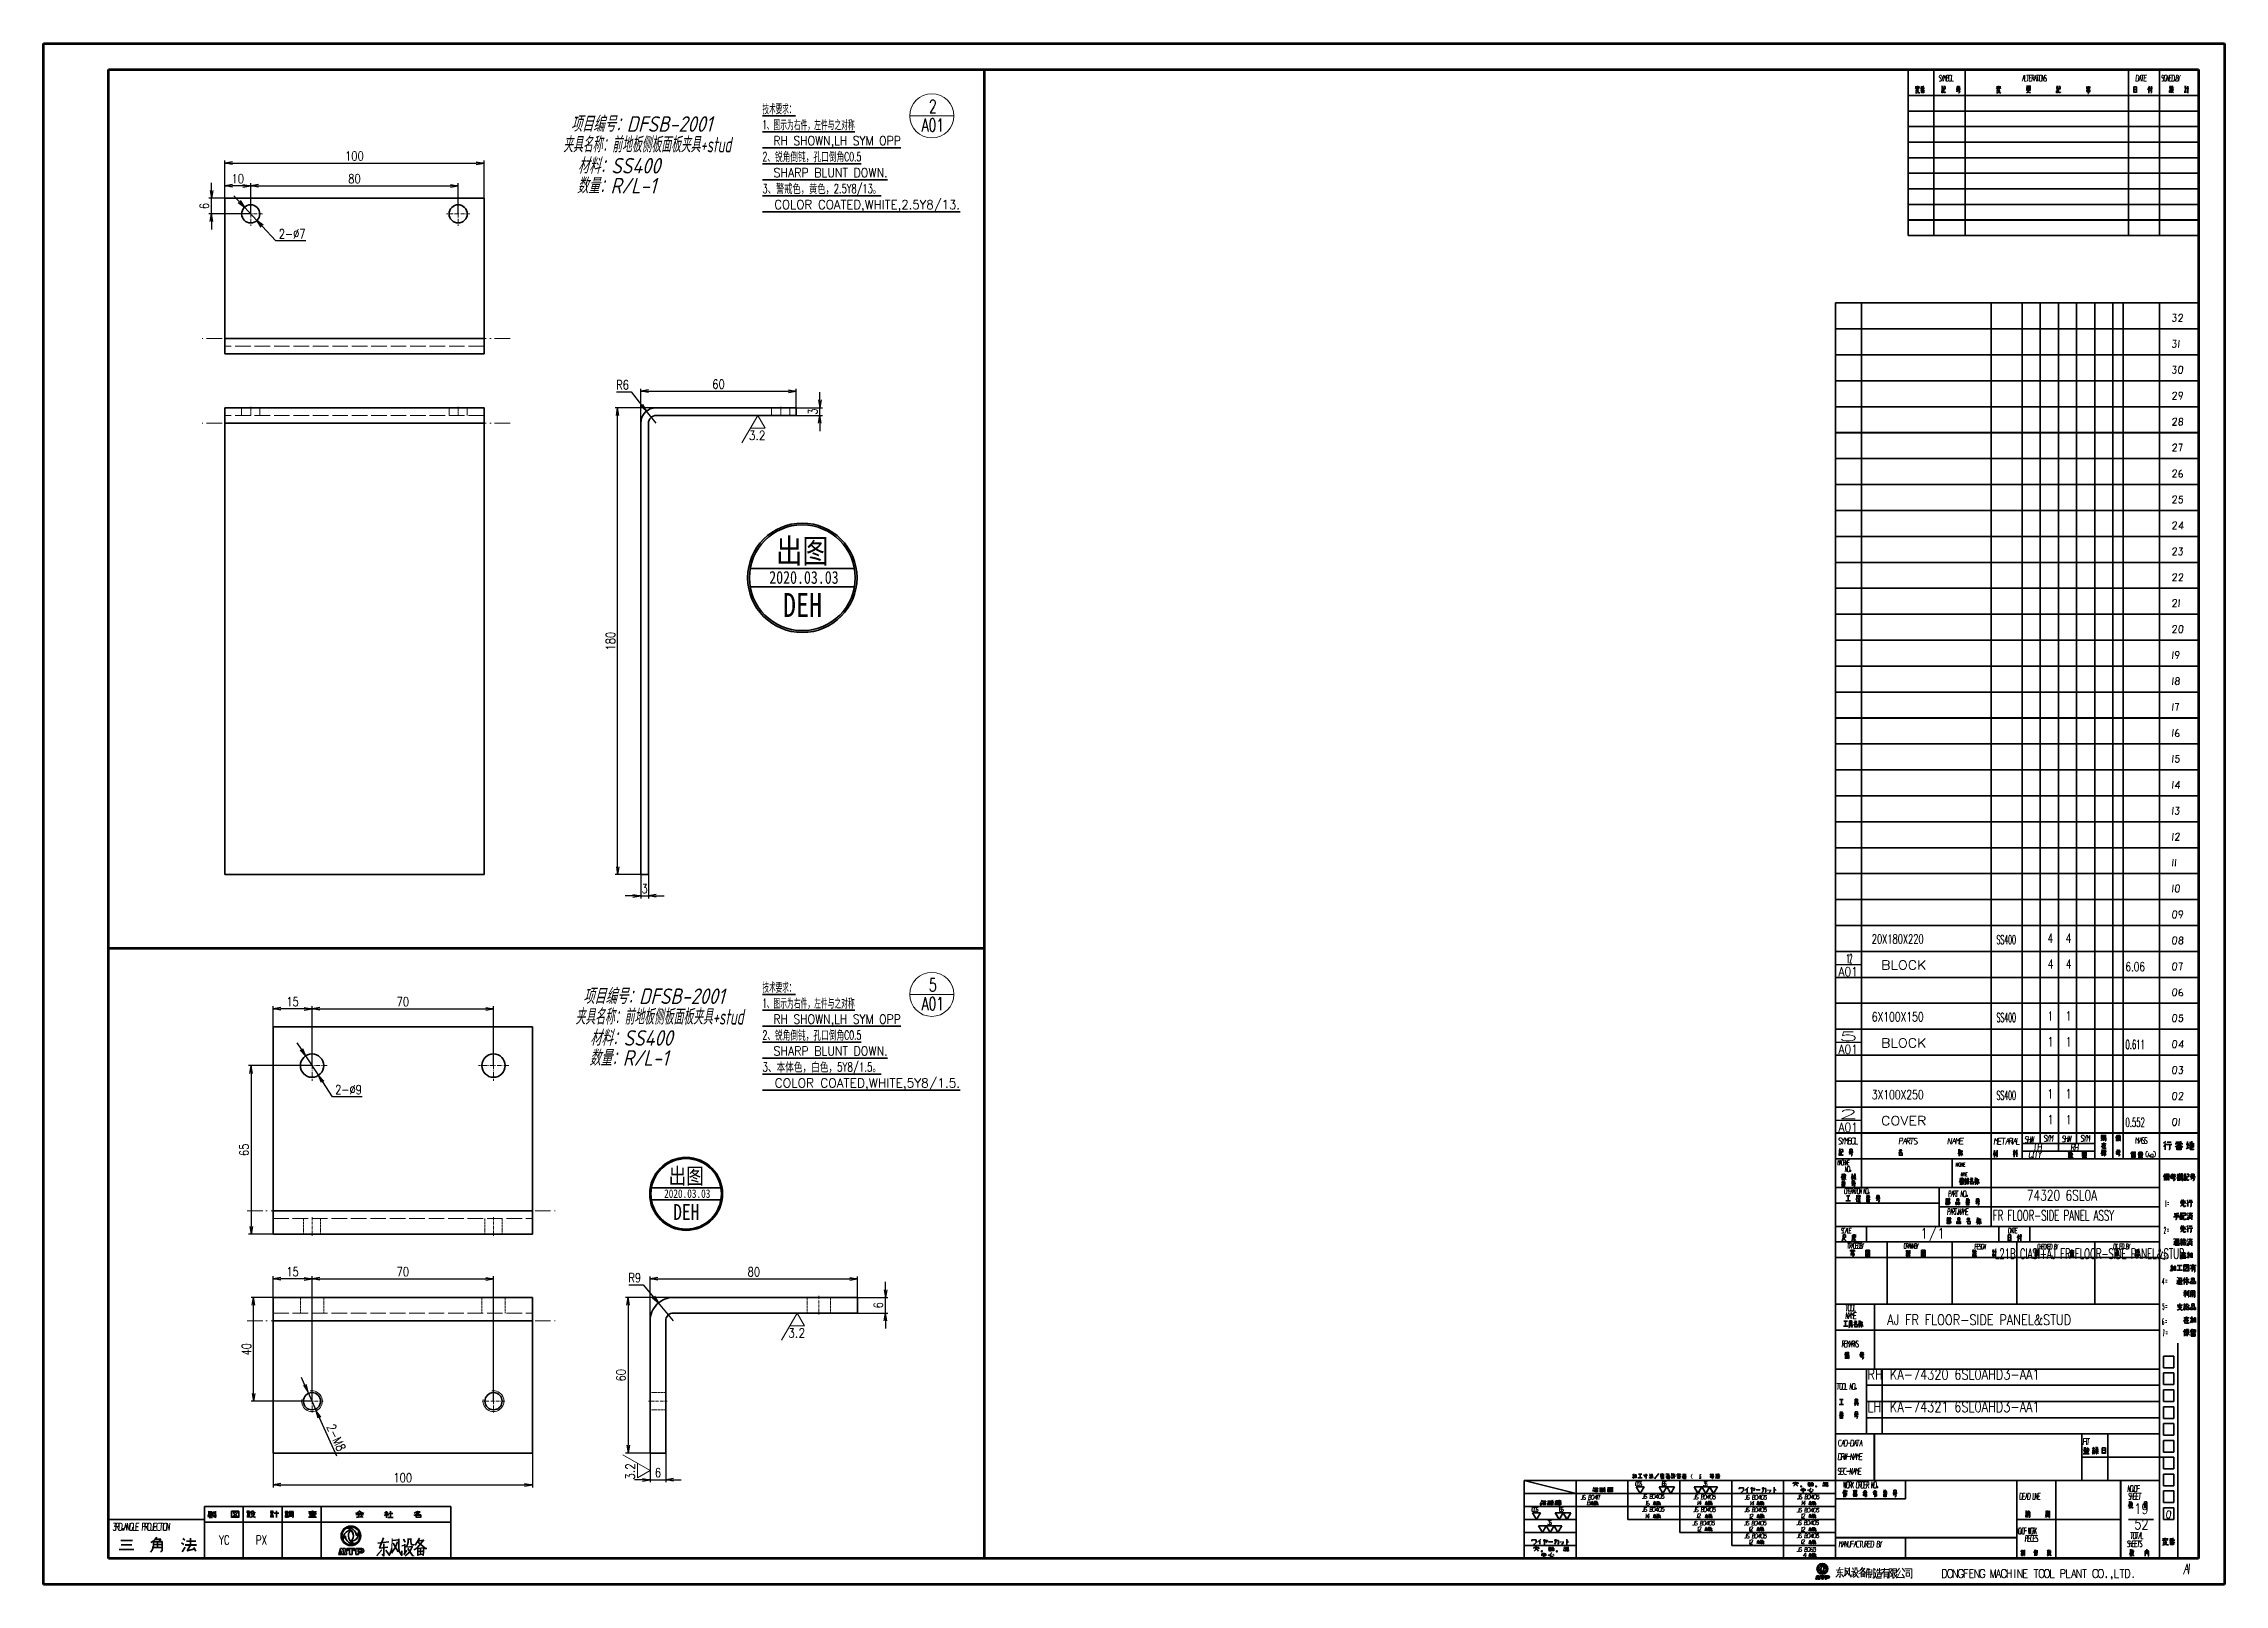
# Model space of a CAD drawing. Header units: millimetres. Extents: x 1333 to 104182, y -62616 to -5704.
# Drawn here: x 42736 to 43577, y -62591 to -61997 of the extents above; entities that cross this region are included whole.
import ezdxf
from ezdxf.enums import TextEntityAlignment as Align

# ---------------------------------------------------------------- set-up
doc = ezdxf.new("R2010")
doc.units = ezdxf.units.MM
doc.header["$LTSCALE"] = 0.5
doc.linetypes.add('DASHDOT', pattern=[18.5, 12, -3, 0.5, -3])
doc.linetypes.add('DASHED', pattern=[15, 12, -3])
for name, color, linetype in [('08', 1, 'Continuous'), ('11', 3, 'Continuous'), ('7标注层', 4, 'Continuous'), ('SHM_LABEL', 40, 'Continuous')]:
    doc.layers.add(name, color=color, linetype=linetype)
for name, color, linetype, lineweight in [('TEXT', 1, 'Continuous', 35), ('材质&数量层', 1, 'Continuous', 9), ('标注线', 3, 'Continuous', 18)]:
    doc.layers.add(name, color=color, linetype=linetype, lineweight=lineweight)
doc.styles.add('GB', font='gbeitc.shx', dxfattribs={"bigfont": 'gbcbig.shx'})
doc.styles.add('KAI', font='simplex.shx', dxfattribs={"width": 0.8, "bigfont": 'extfont.shx'})
doc.styles.get("Standard").update_dxf_attribs({"font": 'simplex.shx'})
doc.styles.add('国标', font='simfang.ttf', dxfattribs={"width": 0.8})
doc.dimstyles.new('KAI-1', dxfattribs={"dimtxt": 3.5, "dimasz": 3, "dimexe": 1, "dimexo": 0, "dimgap": 1, "dimtad": 1, "dimtoh": 1, "dimdsep": 46, "dimtxsty": 'KAI', "dimblk1": 'OPEN', "dimblk2": 'OPEN', "dimsah": 1, "dimcen": 0, "dimclrd": 7, "dimclre": 7, "dimclrt": 140, "dimaunit": 1, "dimazin": 2, "dimtfac": 0.7, "dimtix": 1, "dimtmove": 0, "dimatfit": 3, "dimldrblk": 'OPEN', "dimfxl": 0, "dimtvp": 1, "dimtolj": 2, "dimarcsym": 0})

msp = doc.modelspace()

# ---------------------------------------------------------------- texts
at = {"color": 3, "lineweight": 13}
for s, width, p, p2 in [('技术要求：', 0.918189, (43013.095, -62023.704), (43025.797, -62023.704)), ('1、图示为右件，左件与之对称', 0.878136, (43013.095, -62029.857), (43048.66, -62029.857)), ('2、锐角倒钝，孔口倒角C0.5', 0.862751, (43013.095, -62042.163), (43051.2, -62042.163)), ('  RH SHOWN,LH SYM OPP', 0.765743, (43013.095, -62036.01), (43066.442, -62036.01)), ('  SHARP BLUNT DOWN.', 0.776399, (43013.095, -62048.317), (43061.361, -62048.317)), ('3、警戒色，黄色，2.5Y8/13。', 0.849396, (43013.095, -62054.47), (43058.821, -62054.47)), ('  COLOR COATED,WHITE,2.5Y8/13.', 0.840548, (43013.095, -62060.623), (43089.305, -62060.623)), ('技术要求：', 0.918189, (43013.095, -62362.36), (43025.797, -62362.36)), ('1、图示为右件，左件与之对称', 0.878136, (43013.095, -62368.513), (43048.66, -62368.513)), ('2、锐角倒钝，孔口倒角C0.5', 0.862751, (43013.095, -62380.819), (43051.2, -62380.819)), ('  RH SHOWN,LH SYM OPP', 0.765743, (43013.095, -62374.666), (43066.442, -62374.666)), ('  SHARP BLUNT DOWN.', 0.776399, (43013.095, -62386.973), (43061.361, -62386.973)), ('3、本体色，白色，5Y8/1.5。', 0.905461, (43013.095, -62393.126), (43058.821, -62393.126)), ('  COLOR COATED,WHITE,5Y8/1.5.', 0.87263, (43013.095, -62399.279), (43089.305, -62399.279))]:
    msp.add_text(s, height=3.5, dxfattribs=dict(at, width=width)).set_placement(p, p2, align=Align.FIT)
at = {"color": 3, "lineweight": 13, "width": 0.880907}
for rotation, p, p2 in [(0.000008, (43007.814, -62149.629), (43014.274, -62149.629)), (0.000008, (43023.041, -62495.66), (43029.501, -62495.66)), (90, (42963.822, -62550.512), (42963.822, -62544.052))]:
    msp.add_text('3.2', height=3.5, rotation=rotation, dxfattribs=at).set_placement(p, p2, align=Align.FIT)
at = {"layer": 'SHM_LABEL'}
for s, width, p, p2 in [('20X180X220', 0.631579, (43440.883, -62343.767), (43460.883, -62343.767)), ('SS400', 0.478723, (43488.985, -62344.03), (43496.485, -62344.03)), ('12', 0.458432, (43431.09, -62351.34), (43433.382, -62351.34)), ('BLOCK', 1.105263, (43444.439, -62353.825), (43461.939, -62353.825)), ('6.06', 0.714286, (43538.711, -62354.454), (43546.211, -62354.454)), ('A01', 0.957447, (43428.049, -62356.34), (43435.549, -62356.34)), ('6X100X150', 0.722892, (43440.883, -62373.767), (43460.883, -62373.767)), ('SS400', 0.478723, (43488.985, -62374.03), (43496.485, -62374.03)), ('A01', 0.957447, (43428.049, -62386.34), (43435.549, -62386.34)), ('5', 3.214286, (43428.049, -62381.34), (43435.549, -62381.34)), ('BLOCK', 1.105263, (43444.439, -62383.825), (43461.939, -62383.825)), ('0.611', 0.633803, (43538.711, -62384.454), (43546.211, -62384.454)), ('3X100X250', 0.705882, (43440.883, -62403.767), (43460.883, -62403.767)), ('SS400', 0.478723, (43488.985, -62404.03), (43496.485, -62404.03)), ('2', 3.214286, (43428.049, -62411.34), (43435.549, -62411.34)), ('COVER', 1.09375, (43444.439, -62413.825), (43461.939, -62413.825)), ('A01', 0.957447, (43428.049, -62416.34), (43435.549, -62416.34)), ('0.552', 0.535714, (43538.711, -62414.454), (43546.211, -62414.454))]:
    msp.add_text(s, height=3.5, dxfattribs=dict(at, width=width)).set_placement(p, p2, align=Align.FIT)
at = {"layer": 'SHM_LABEL', "width": 0.7}
for s, p in [('4', (43509.763, -62341.707)), ('4', (43516.763, -62341.707)), ('4', (43509.818, -62351.652)), ('4', (43516.818, -62351.652)), ('1', (43509.763, -62371.707)), ('1', (43516.763, -62371.707)), ('1', (43509.818, -62381.652)), ('1', (43516.818, -62381.652)), ('1', (43509.763, -62401.707)), ('1', (43516.763, -62401.707)), ('1', (43509.818, -62411.652)), ('1', (43516.818, -62411.652))]:
    msp.add_text(s, height=3.5, dxfattribs=at).set_placement(p, align=Align.MIDDLE_CENTER)
at = {"layer": 'SHM_LABEL', "style": 'KAI'}
for s, width, p in [('74320 6SL0A', 0.75, (43500.715, -62444.043)), ('FR FLOOR-SIDE PANEL ASSY', 0.6, (43487.597, -62451.768)), ('RH', 0.8, (43439.217, -62513.075)), ('KA-74320 6SL0AHD3-AA1', 0.8, (43447.862, -62513.075)), ('LH', 0.8, (43439.217, -62525.575)), ('KA-74321 6SL0AHD3-AA1', 0.8, (43447.862, -62525.575))]:
    msp.add_text(s, height=4, dxfattribs=dict(at, width=width)).set_placement(p, align=Align.BOTTOM_LEFT)
at = {"layer": 'SHM_LABEL', "style": 'KAI', "width": 0.9}
msp.add_text('1/1', height=4, dxfattribs=at).set_placement((43464.362, -62455.825), align=Align.MIDDLE)
at = {"layer": 'SHM_LABEL', "width": 0.6}
msp.add_text('L21B CIASI+AJ FR FLOOR-SIDE PANEL&STUD', height=4, dxfattribs=at).set_placement((43488.33, -62466.551), align=Align.BOTTOM_LEFT)
at = {"layer": 'SHM_LABEL', "style": 'KAI', "width": 0.8}
msp.add_text('AJ FR FLOOR-SIDE PANEL&STUD', height=4, dxfattribs=at).set_placement((43446.862, -62490.825))
for s, p in [('19', (43544.862, -62564.825)), ('52', (43544.862, -62570.825))]:
    msp.add_text(s, height=4, dxfattribs=at).set_placement(p, align=Align.BOTTOM_CENTER)
at = {"layer": 'SHM_LABEL', "width": 0.7}
for s, p in [('YC', (42807.615, -62573.729)), ('PX', (42822.036, -62573.729))]:
    msp.add_text(s, height=3.5, dxfattribs=at).set_placement(p, align=Align.MIDDLE_RIGHT)
at = {"layer": 'TEXT', "linetype": 'Continuous', "lineweight": 9, "width": 0.7}
for s, p in [('2', (43078.765, -62023.512)), ('A01', (43078.765, -62030.719)), ('5', (43078.765, -62362.217)), ('A01', (43078.765, -62369.424))]:
    msp.add_text(s, height=5, dxfattribs=at).set_placement(p, align=Align.CENTER)
at = {"layer": '材质&数量层', "style": 'GB'}
for s, p in [('项目编号：DFSB-2001', (42966.398, -62027.488)), ('材料：SS400', (42957.738, -62043.59)), ('数量：R/L-1', (42956.791, -62051.294)), ('项目编号：DFSB-2001', (42971.136, -62363.751)), ('材料：SS400', (42962.477, -62379.854)), ('数量：R/L-1', (42961.53, -62387.557))]:
    msp.add_text(s, height=6, dxfattribs=at).set_placement(p, align=Align.MIDDLE)
at = {"layer": '材质&数量层', "style": 'GB', "width": 0.7}
for p in [(42968.623, -62035.429), (42973.362, -62371.692)]:
    msp.add_text('夹具名称：前地板侧板面板夹具+stud', height=6, dxfattribs=at).set_placement(p, align=Align.MIDDLE)

# ---------------------------------------------------------------- blocks, each defined once
blk = doc.blocks.new('_Open')
at = {"color": 0, "linetype": 'ByBlock', "lineweight": -2}
for p, q in [((-1, 0.17), (0, 0)), ((-1, -0.17), (0, 0)), ((0, 0), (-1, 0))]:
    blk.add_line(p, q, dxfattribs=at)
blk = doc.blocks.new('*D39')
at = {"layer": '7标注层', "color": 7, "lineweight": -2, "transparency": 16777216}
for p, q in [((43035.25, -62134.18), (43035.25, -62131.18)), ((43026.13, -62137.18), (43036.25, -62137.18)), ((43026.13, -62140.18), (43036.25, -62140.18)), ((43035.25, -62140.18), (43035.25, -62137.18)), ((43035.25, -62143.18), (43035.25, -62146.18))]:
    blk.add_line(p, q, dxfattribs=at)
at = {"layer": 'Defpoints', "color": 0, "transparency": 16777216}
for p in [(43026.13, -62137.18), (43026.13, -62140.18), (43035.25, -62137.18)]:
    blk.add_point(p, dxfattribs=at)
at = {"layer": '7标注层', "color": 7, "lineweight": -2, "transparency": 16777216, "xscale": 3, "yscale": 3, "zscale": 3}
for p, rotation in [((43035.25, -62137.18), 270), ((43035.25, -62140.18), 90)]:
    blk.add_blockref('_Open', p, dxfattribs=dict(at, rotation=rotation))
at = {"layer": '7标注层', "color": 140, "transparency": 16777216, "insert": (43032.5, -62138.68), "char_height": 3.5, "attachment_point": 5, "rotation": 90, "style": 'KAI'}
blk.add_mtext('\\A2;3', dxfattribs=at)
blk = doc.blocks.new('*D40')
at = {"layer": '7标注层', "color": 7, "lineweight": -2, "transparency": 16777216}
for p, q in [((42966.13, -62317.18), (42966.13, -62326.35)), ((42969.13, -62317.18), (42969.13, -62326.35)), ((42963.13, -62325.35), (42960.13, -62325.35)), ((42966.13, -62325.35), (42969.13, -62325.35)), ((42972.13, -62325.35), (42975.13, -62325.35))]:
    blk.add_line(p, q, dxfattribs=at)
at = {"layer": 'Defpoints', "color": 0, "transparency": 16777216}
for p in [(42966.13, -62317.18), (42969.13, -62317.18), (42969.13, -62325.35)]:
    blk.add_point(p, dxfattribs=at)
at = {"layer": '7标注层', "color": 7, "lineweight": -2, "transparency": 16777216, "xscale": 3, "yscale": 3, "zscale": 3}
blk.add_blockref('_Open', (42966.13, -62325.35), dxfattribs=at)
at = {"layer": '7标注层', "color": 7, "lineweight": -2, "transparency": 16777216, "xscale": 3, "yscale": 3, "zscale": 3, "rotation": 180}
blk.add_blockref('_Open', (42969.13, -62325.35), dxfattribs=at)
at = {"layer": '7标注层', "color": 140, "transparency": 16777216, "insert": (42967.63, -62322.6), "char_height": 3.5, "attachment_point": 5, "style": 'KAI'}
blk.add_mtext('\\A2;3', dxfattribs=at)
blk = doc.blocks.new('*D41')
at = {"layer": '7标注层', "color": 7, "lineweight": -2, "transparency": 16777216}
for p, q in [((42972.13, -62137.18), (42956.24, -62137.18)), ((42957.24, -62314.18), (42957.24, -62140.18)), ((42966.13, -62317.18), (42956.24, -62317.18))]:
    blk.add_line(p, q, dxfattribs=at)
at = {"layer": 'Defpoints', "color": 0, "transparency": 16777216}
for p in [(42957.24, -62137.18), (42972.13, -62137.18), (42966.13, -62317.18)]:
    blk.add_point(p, dxfattribs=at)
at = {"layer": '7标注层', "color": 7, "lineweight": -2, "transparency": 16777216, "xscale": 3, "yscale": 3, "zscale": 3}
for p, rotation in [((42957.24, -62137.18), 90), ((42957.24, -62317.18), 270)]:
    blk.add_blockref('_Open', p, dxfattribs=dict(at, rotation=rotation))
at = {"layer": '7标注层', "color": 140, "transparency": 16777216, "insert": (42954.49, -62227.18), "char_height": 3.5, "attachment_point": 5, "rotation": 90, "style": 'KAI'}
blk.add_mtext('\\A2;180', dxfattribs=at)
blk = doc.blocks.new('*D42')
at = {"layer": '7标注层', "color": 7, "lineweight": -2, "transparency": 16777216}
for p, q in [((42966.13, -62143.18), (42966.13, -62129.86)), ((42969.13, -62130.86), (43023.13, -62130.86)), ((43026.13, -62137.18), (43026.13, -62129.86))]:
    blk.add_line(p, q, dxfattribs=at)
at = {"layer": 'Defpoints', "color": 0, "transparency": 16777216}
for p in [(43026.13, -62130.86), (43026.13, -62137.18), (42966.13, -62143.18)]:
    blk.add_point(p, dxfattribs=at)
at = {"layer": '7标注层', "color": 7, "lineweight": -2, "transparency": 16777216, "xscale": 3, "yscale": 3, "zscale": 3, "rotation": 180}
blk.add_blockref('_Open', (42966.13, -62130.86), dxfattribs=at)
at = {"layer": '7标注层', "color": 7, "lineweight": -2, "transparency": 16777216, "xscale": 3, "yscale": 3, "zscale": 3}
blk.add_blockref('_Open', (43026.13, -62130.86), dxfattribs=at)
at = {"layer": '7标注层', "color": 140, "transparency": 16777216, "insert": (42996.13, -62128.11), "char_height": 3.5, "attachment_point": 5, "style": 'KAI'}
blk.add_mtext('\\A2;60', dxfattribs=at)
blk = doc.blocks.new('*D43')
at = {"layer": '7标注层', "color": 7, "lineweight": -2, "transparency": 16777216}
for p, q in [((42956.85, -62131.11), (42962.39, -62131.11)), ((42962.39, -62131.11), (42966.47, -62136.17)), ((42972.13, -62143.18), (42968.36, -62138.51))]:
    blk.add_line(p, q, dxfattribs=at)
at = {"layer": 'Defpoints', "color": 0, "transparency": 16777216}
for p in [(42968.36, -62138.51), (42972.13, -62143.18)]:
    blk.add_point(p, dxfattribs=at)
at = {"layer": '7标注层', "color": 7, "lineweight": -2, "transparency": 16777216, "xscale": 3, "yscale": 3, "zscale": 3, "rotation": 308.8976524113701}
blk.add_blockref('_Open', (42968.36, -62138.51), dxfattribs=at)
at = {"layer": '7标注层', "color": 140, "transparency": 16777216, "insert": (42959.12, -62128.36), "char_height": 3.5, "attachment_point": 5, "style": 'KAI'}
blk.add_mtext('\\A2;R6', dxfattribs=at)
blk = doc.blocks.new('*D44')
at = {"layer": '7标注层', "color": 7, "lineweight": -2, "transparency": 16777216}
for p, q in [((42805.73, -62056.46), (42805.73, -62041.87)), ((42808.73, -62042.87), (42902.73, -62042.87)), ((42905.73, -62056.46), (42905.73, -62041.87))]:
    blk.add_line(p, q, dxfattribs=at)
at = {"layer": 'Defpoints', "color": 0, "transparency": 16777216}
for p in [(42905.73, -62042.87), (42805.73, -62056.46), (42905.73, -62056.46)]:
    blk.add_point(p, dxfattribs=at)
at = {"layer": '7标注层', "color": 7, "lineweight": -2, "transparency": 16777216, "xscale": 3, "yscale": 3, "zscale": 3, "rotation": 180}
blk.add_blockref('_Open', (42805.73, -62042.87), dxfattribs=at)
at = {"layer": '7标注层', "color": 7, "lineweight": -2, "transparency": 16777216, "xscale": 3, "yscale": 3, "zscale": 3}
blk.add_blockref('_Open', (42905.73, -62042.87), dxfattribs=at)
at = {"layer": '7标注层', "color": 140, "transparency": 16777216, "insert": (42855.73, -62040.12), "char_height": 3.5, "attachment_point": 5, "style": 'KAI'}
blk.add_mtext('\\A2;100', dxfattribs=at)
blk = doc.blocks.new('*D45')
at = {"layer": '7标注层', "color": 7, "lineweight": -2, "transparency": 16777216}
for p, q in [((42805.73, -62056.46), (42805.73, -62050.65)), ((42812.73, -62051.65), (42808.73, -62051.65)), ((42815.73, -62062.46), (42815.73, -62050.65))]:
    blk.add_line(p, q, dxfattribs=at)
at = {"layer": 'Defpoints', "color": 0, "transparency": 16777216}
for p in [(42805.73, -62051.65), (42805.73, -62056.46), (42815.73, -62062.46)]:
    blk.add_point(p, dxfattribs=at)
at = {"layer": '7标注层', "color": 7, "lineweight": -2, "transparency": 16777216, "xscale": 3, "yscale": 3, "zscale": 3, "rotation": 180}
blk.add_blockref('_Open', (42805.73, -62051.65), dxfattribs=at)
at = {"layer": '7标注层', "color": 7, "lineweight": -2, "transparency": 16777216, "xscale": 3, "yscale": 3, "zscale": 3}
blk.add_blockref('_Open', (42815.73, -62051.65), dxfattribs=at)
at = {"layer": '7标注层', "color": 140, "transparency": 16777216, "insert": (42810.73, -62048.9), "char_height": 3.5, "attachment_point": 5, "style": 'KAI'}
blk.add_mtext('\\A2;10', dxfattribs=at)
blk = doc.blocks.new('*D46')
at = {"layer": '7标注层', "color": 7, "lineweight": -2, "transparency": 16777216}
for p, q in [((42805.73, -62056.46), (42799.56, -62056.46)), ((42800.56, -62053.46), (42800.56, -62050.46)), ((42800.56, -62062.46), (42800.56, -62056.46)), ((42815.73, -62062.46), (42799.56, -62062.46)), ((42800.56, -62065.46), (42800.56, -62068.46))]:
    blk.add_line(p, q, dxfattribs=at)
at = {"layer": 'Defpoints', "color": 0, "transparency": 16777216}
for p in [(42800.56, -62056.46), (42805.73, -62056.46), (42815.73, -62062.46)]:
    blk.add_point(p, dxfattribs=at)
at = {"layer": '7标注层', "color": 7, "lineweight": -2, "transparency": 16777216, "xscale": 3, "yscale": 3, "zscale": 3}
for p, rotation in [((42800.56, -62056.46), 270), ((42800.56, -62062.46), 90)]:
    blk.add_blockref('_Open', p, dxfattribs=dict(at, rotation=rotation))
at = {"layer": '7标注层', "color": 140, "transparency": 16777216, "insert": (42797.81, -62059.46), "char_height": 3.5, "attachment_point": 5, "rotation": 90, "style": 'KAI'}
blk.add_mtext('\\A2;6', dxfattribs=at)
blk = doc.blocks.new('*D47')
at = {"layer": '7标注层', "color": 7, "lineweight": -2, "transparency": 16777216}
for p, q in [((42815.73, -62062.46), (42815.73, -62050.65)), ((42818.73, -62051.65), (42892.73, -62051.65)), ((42895.73, -62062.46), (42895.73, -62050.65))]:
    blk.add_line(p, q, dxfattribs=at)
at = {"layer": 'Defpoints', "color": 0, "transparency": 16777216}
for p in [(42895.73, -62051.65), (42815.73, -62062.46), (42895.73, -62062.46)]:
    blk.add_point(p, dxfattribs=at)
at = {"layer": '7标注层', "color": 7, "lineweight": -2, "transparency": 16777216, "xscale": 3, "yscale": 3, "zscale": 3, "rotation": 180}
blk.add_blockref('_Open', (42815.73, -62051.65), dxfattribs=at)
at = {"layer": '7标注层', "color": 7, "lineweight": -2, "transparency": 16777216, "xscale": 3, "yscale": 3, "zscale": 3}
blk.add_blockref('_Open', (42895.73, -62051.65), dxfattribs=at)
at = {"layer": '7标注层', "color": 140, "transparency": 16777216, "insert": (42855.73, -62048.9), "char_height": 3.5, "attachment_point": 5, "style": 'KAI'}
blk.add_mtext('\\A2;80', dxfattribs=at)
blk = doc.blocks.new('*D48')
at = {"layer": '7标注层', "color": 7, "lineweight": -2, "transparency": 16777216}
for p, q in [((42811.31, -62057.7), (42809.27, -62055.5)), ((42813.35, -62059.89), (42818.11, -62065.02)), ((42825.44, -62072.91), (42820.15, -62067.22)), ((42836.97, -62072.91), (42825.44, -62072.91))]:
    blk.add_line(p, q, dxfattribs=at)
at = {"layer": 'Defpoints', "color": 0, "transparency": 16777216}
for p in [(42813.35, -62059.89), (42818.11, -62065.02)]:
    blk.add_point(p, dxfattribs=at)
at = {"layer": '7标注层', "color": 7, "lineweight": -2, "transparency": 16777216, "xscale": 3, "yscale": 3, "zscale": 3}
for p, rotation in [((42813.35, -62059.89), 312.8819217906437), ((42818.11, -62065.02), 132.8819217906437)]:
    blk.add_blockref('_Open', p, dxfattribs=dict(at, rotation=rotation))
at = {"layer": '7标注层', "color": 140, "transparency": 16777216, "insert": (42831.71, -62070.16), "char_height": 3.5, "attachment_point": 5, "style": 'KAI'}
blk.add_mtext('\\A2;2-%%c7', dxfattribs=at)
blk = doc.blocks.new('ccd2')
at = {"color": 3, "lineweight": 13, "ltscale": 0.303109}
blk.add_line((53697.91, -20368.76), (53691.85, -20379.26), dxfattribs=at)
at = {"color": 3, "lineweight": 13, "ltscale": 0.141451}
for p, q in [((53697.91, -20368.76), (53700.74, -20373.66)), ((53700.74, -20373.66), (53695.08, -20373.66))]:
    blk.add_line(p, q, dxfattribs=at)
blk = doc.blocks.new('A$C32A078D3')
at = {"color": 1, "lineweight": 35, "ltscale": 0.012999}
for p, q in [((-157.63, 1.99), (-157.11, 1.99)), ((-153.45, 1.99), (-153.97, 1.99))]:
    blk.add_line(p, q, dxfattribs=at)
at = {"color": 1, "lineweight": 35, "ltscale": 0.033501}
for p, q in [((-157.56, 1.99), (-157.23, 3.29)), ((-155.91, 1.99), (-156.24, 3.29))]:
    blk.add_line(p, q, dxfattribs=at)
at = {"color": 1, "lineweight": 35, "ltscale": 0.015572}
blk.add_line((-157.27, 2.6), (-157.13, 1.99), dxfattribs=at)
at = {"color": 1, "lineweight": 35, "ltscale": 0.010399}
blk.add_line((-157.22, 3.29), (-156.8, 3.29), dxfattribs=at)
at = {"color": 1, "lineweight": 35, "ltscale": 0.02333}
blk.add_line((-157.17, 2.9), (-156.96, 1.99), dxfattribs=at)
at = {"color": 1, "lineweight": 35, "ltscale": 0.011699}
blk.add_line((-156.49, 1.99), (-156.96, 1.99), dxfattribs=at)
at = {"color": 1, "lineweight": 35, "ltscale": 0.007084}
blk.add_line((-156.8, 3.29), (-156.73, 3.02), dxfattribs=at)
at = {"color": 1, "lineweight": 35, "ltscale": 0.007197}
blk.add_line((-156.65, 3.29), (-156.73, 3.02), dxfattribs=at)
at = {"color": 1, "lineweight": 35, "ltscale": 0.003944}
blk.add_line((-156.63, 2.91), (-156.67, 2.76), dxfattribs=at)
at = {"color": 1, "lineweight": 35, "ltscale": 0.019706}
blk.add_line((-156.67, 2.76), (-156.49, 1.99), dxfattribs=at)
at = {"color": 1, "lineweight": 35, "ltscale": 0.010326}
blk.add_line((-156.24, 3.29), (-156.65, 3.29), dxfattribs=at)
at = {"color": 1, "lineweight": 35, "ltscale": 0.023684}
blk.add_line((-156.4, 1.99), (-156.63, 2.91), dxfattribs=at)
at = {"color": 1, "lineweight": 35, "ltscale": 0.012134}
blk.add_line((-155.91, 1.99), (-156.4, 1.99), dxfattribs=at)
at = {"color": 1, "lineweight": 35, "ltscale": 0.041595}
blk.add_line((-155.86, 3.29), (-154.2, 3.29), dxfattribs=at)
at = {"color": 1, "lineweight": 35, "ltscale": 0.011698}
for p, q in [((-155.86, 3.29), (-155.86, 2.83)), ((-154.2, 3.29), (-154.2, 2.83))]:
    blk.add_line(p, q, dxfattribs=at)
at = {"color": 1, "lineweight": 35, "ltscale": 0.016609}
for p, q in [((-155.86, 2.83), (-155.29, 3.16)), ((-154.2, 2.83), (-154.77, 3.16))]:
    blk.add_line(p, q, dxfattribs=at)
at = {"color": 1, "lineweight": 35, "ltscale": 0.029246}
for p, q in [((-155.29, 1.99), (-155.29, 3.16)), ((-154.77, 1.99), (-154.77, 3.16))]:
    blk.add_line(p, q, dxfattribs=at)
at = {"color": 1, "lineweight": 35, "ltscale": 0.012997}
blk.add_line((-155.29, 1.99), (-154.77, 1.99), dxfattribs=at)
at = {"color": 1, "lineweight": 35, "ltscale": 0.029897}
blk.add_line((-153.97, 3.29), (-152.78, 3.29), dxfattribs=at)
at = {"color": 1, "lineweight": 35, "ltscale": 0.032496}
blk.add_line((-153.97, 1.99), (-153.97, 3.29), dxfattribs=at)
at = {"color": 1, "lineweight": 35, "ltscale": 0.011917}
for p, q in [((-153.45, 3.09), (-152.98, 3.09)), ((-153.45, 2.57), (-152.98, 2.57))]:
    blk.add_line(p, q, dxfattribs=at)
at = {"color": 1, "lineweight": 35, "ltscale": 0.012998}
blk.add_line((-153.45, 2.57), (-153.45, 3.09), dxfattribs=at)
at = {"color": 1, "lineweight": 35, "ltscale": 0.016898}
blk.add_line((-153.45, 2.36), (-152.78, 2.36), dxfattribs=at)
at = {"color": 1, "lineweight": 35, "ltscale": 0.009099}
blk.add_line((-153.45, 1.99), (-153.45, 2.36), dxfattribs=at)
at = {"color": 7, "lineweight": 13}
for points in [[(-148.65, 4.02), (-149.84, 2.73)], [(-149.65, 5.51), (-146.96, 5.76)], [(-148.25, 6.67), (-149.25, 4.41)], [(-149.25, 4.41), (-147.26, 4.6)], [(-148.16, 2.6), (-148.6, 3.05)], [(-148.16, 5.38), (-148.16, 2.6)], [(-147.71, 3.96), (-146.96, 2.99)], [(-146.42, 3.83), (-146.91, 2.73)], [(-146.27, 4.35), (-146.42, 3.83)], [(-146.32, 3.31), (-145.37, 4.6)], [(-146.22, 6.54), (-146.27, 4.35)], [(-146.22, 6.09), (-144.63, 6.22)], [(-145.97, 5.51), (-144.73, 3.57)], [(-145.37, 4.6), (-144.93, 5.76)], [(-144.63, 6.47), (-144.63, 4.35)], [(-144.63, 4.35), (-144.43, 3.57)], [(-144.43, 3.57), (-143.88, 2.73)], [(-143.14, 5.05), (-143.88, 4.93)], [(-143.88, 2.73), (-143.88, 3.83)], [(-143.44, 6.35), (-143.04, 5.7)], [(-142.64, 3.89), (-143.39, 2.99)], [(-143.14, 3.31), (-143.14, 5.25)], [(-143.04, 2.67), (-142.29, 3.25)], [(-142.49, 5.18), (-142.84, 4.6)], [(-142.54, 4.6), (-141.5, 4.73)], [(-142.34, 5.7), (-142.49, 5.18)], [(-142.44, 4.35), (-141.3, 2.73)], [(-142.34, 6.54), (-142.34, 5.7)], [(-142.34, 6.28), (-141.7, 6.41)], [(-142.29, 3.25), (-141.85, 3.83)], [(-141.35, 4.86), (-141.85, 3.83)], [(-141.7, 6.54), (-141.7, 5.96)], [(-141.7, 5.96), (-141.65, 5.38)], [(-141.65, 5.38), (-141.45, 5.12)], [(-141.45, 5.12), (-140.95, 5.12)], [(-141.3, 2.73), (-140.9, 2.73)], [(-138.62, 6.22), (-139.36, 5.31), (-140.21, 4.47), (-140.95, 4.02)], [(-140.11, 5.83), (-140.7, 5.05)], [(-139.61, 6.6), (-140.11, 5.83)], [(-140.06, 4.47), (-140.06, 2.73)], [(-140.06, 4.35), (-138.67, 4.47)], [(-138.72, 3.05), (-140.06, 2.93)], [(-140.01, 5.96), (-138.72, 6.15)], [(-139.91, 5.7), (-138.17, 4.35), (-137.87, 4.35)], [(-139.91, 3.64), (-138.87, 3.7)], [(-139.36, 4.35), (-139.36, 3.05)], [(-138.62, 4.54), (-138.72, 2.73)], [(-137.77, 6.28), (-137.77, 5.51), (-138.17, 4.99)], [(-137.97, 4.73), (-136.38, 4.73)], [(-137.97, 2.67), (-137.97, 3.96), (-136.38, 3.96), (-136.38, 2.67), (-136.58, 2.67), (-136.78, 2.93)], [(-136.58, 5.76), (-137.77, 5.76)], [(-137.18, 2.41), (-137.18, 6.28)], [(-135.98, 3.7), (-135.98, 5.76)], [(-135.19, 6.28), (-135.19, 2.41), (-135.39, 2.41), (-135.59, 2.67)], [(-135.19, 4.47), (-134.59, 4.47), (-134.59, 3.18)], [(-135.19, 2.41), (-134.59, 3.18), (-134, 2.41), (-132.21, 2.41)], [(-134.59, 5.51), (-134.99, 6.02)], [(-134.2, 4.99), (-133.8, 5.51), (-133.8, 6.02)], [(-132.21, 4.47), (-134, 4.47)], [(-133.8, 5.51), (-132.21, 5.51)], [(-133, 6.28), (-133, 4.47)], [(-131.02, 6.28), (-131.02, 5.51), (-132.21, 3.96)], [(-129.23, 5.76), (-132.21, 5.76)], [(-131.22, 2.41), (-131.22, 4.73), (-129.63, 4.73), (-129.63, 2.41), (-129.82, 2.41), (-130.02, 2.67)], [(-131.22, 3.96), (-129.63, 3.96)], [(-129.63, 3.18), (-131.22, 3.18)], [(-129.23, 2.41), (-129.23, 6.02), (-128.23, 6.02), (-128.23, 5.51), (-128.83, 4.73), (-128.23, 3.96), (-128.23, 3.18), (-128.83, 3.18)], [(-128.04, 2.41), (-127.64, 2.41), (-127.24, 2.93)], [(-127.84, 4.47), (-126.45, 4.47), (-126.45, 6.02), (-127.84, 6.02), (-127.84, 2.41)], [(-126.45, 5.25), (-127.84, 5.25)], [(-126.25, 2.41), (-127.24, 3.7), (-127.24, 4.47)], [(-126.84, 3.18), (-126.25, 3.96)], [(-126.25, 4.99), (-125.25, 6.28)], [(-124.86, 5.25), (-126.05, 2.93), (-126.05, 2.67), (-123.47, 2.67)], [(-123.27, 4.99), (-124.26, 6.28)], [(-123.47, 2.41), (-123.47, 2.93), (-124.26, 3.96)], [(-120.88, 2.67), (-120.68, 2.41), (-120.49, 2.41), (-120.49, 6.02), (-123.27, 6.02)], [(-122.87, 5.25), (-121.28, 5.25)], [(-107.76, 5.77), (-108.73, 5.77), (-108.73, 2.57)], [(-108.73, 2.57), (-107.76, 2.57)], [(-107.79, 2.57), (-107.52, 2.68), (-107.31, 2.99), (-107.17, 3.3), (-107.07, 3.76)], [(-107.76, 5.77), (-107.52, 5.67), (-107.31, 5.41), (-107.17, 5.1), (-107.07, 4.64)], [(-107.07, 3.76), (-107.07, 4.64)], [(-104.58, 5.77), (-104.58, 2.57)], [(-104.58, 5.77), (-102.92, 2.57)], [(-102.92, 5.77), (-102.92, 2.57)], [(-102.54, 5), (-102.61, 4.53)], [(-102.61, 3.92), (-102.61, 4.53)], [(-102.61, 3.92), (-102.54, 3.45)], [(-102.54, 5), (-102.36, 5.41)], [(-102.54, 3.45), (-102.36, 2.99)], [(-102.36, 5.41), (-102.09, 5.67)], [(-102.36, 2.99), (-102.09, 2.68)], [(-101.81, 5.77), (-102.09, 5.67)], [(-102.09, 2.68), (-101.81, 2.57)], [(-101.81, 5.77), (-101.4, 5.77)], [(-101.4, 2.57), (-101.81, 2.57)], [(-101.4, 5.77), (-101.12, 5.67), (-100.84, 5.41), (-100.67, 5)], [(-101.4, 2.57), (-101.12, 2.68), (-100.84, 2.99), (-100.67, 3.45)], [(-100.67, 3.45), (-100.67, 3.86), (-101.36, 3.86)], [(-100.29, 5.77), (-98.77, 5.77)], [(-100.29, 5.77), (-100.29, 2.57)], [(-99.25, 4.28), (-100.29, 4.28)], [(-98.21, 5.77), (-96.69, 5.77)], [(-98.21, 5.77), (-98.21, 2.57), (-96.69, 2.57)], [(-97.18, 4.28), (-98.21, 4.28)], [(-96.28, 5.77), (-96.28, 2.57)], [(-96.28, 5.77), (-94.62, 2.57)], [(-94.62, 5.77), (-94.62, 2.57)], [(-94.24, 5), (-94.31, 4.53)], [(-94.31, 3.92), (-94.31, 4.53)], [(-94.31, 3.92), (-94.24, 3.45)], [(-94.24, 5), (-94.07, 5.41)], [(-94.24, 3.45), (-94.07, 2.99)], [(-94.07, 5.41), (-93.79, 5.67)], [(-94.07, 2.99), (-93.79, 2.68)], [(-93.51, 5.77), (-93.79, 5.67)], [(-93.79, 2.68), (-93.51, 2.57)], [(-93.51, 5.77), (-93.1, 5.77)], [(-93.1, 2.57), (-93.51, 2.57)], [(-93.1, 5.77), (-92.82, 5.67), (-92.54, 5.41), (-92.37, 5)], [(-93.1, 2.57), (-92.82, 2.68), (-92.54, 2.99), (-92.37, 3.45)], [(-92.37, 3.45), (-92.37, 3.86), (-93.06, 3.86)], [(-88.22, 5.77), (-89.15, 2.57), (-90.09, 5.77), (-90.09, 2.57)], [(-88.22, 5.77), (-88.22, 2.57)], [(-88.01, 2.57), (-87.08, 5.77), (-86.15, 2.57)], [(-87.7, 3.66), (-86.46, 3.66)], [(-85.94, 5), (-86.01, 4.53)], [(-86.01, 3.92), (-86.01, 4.53)], [(-86.01, 3.92), (-85.94, 3.45)], [(-85.94, 5), (-85.77, 5.41)], [(-85.94, 3.45), (-85.77, 2.99)], [(-85.77, 5.41), (-85.49, 5.67)], [(-85.77, 2.99), (-85.49, 2.68)], [(-85.21, 5.77), (-85.49, 5.67)], [(-85.49, 2.68), (-85.21, 2.57)], [(-85.21, 5.77), (-84.8, 5.77)], [(-84.8, 2.57), (-85.21, 2.57)], [(-84.8, 5.77), (-84.52, 5.67), (-84.24, 5.41), (-84.07, 5)], [(-84.8, 2.57), (-84.52, 2.68), (-84.24, 2.99), (-84.07, 3.45)], [(-83.83, 5.77), (-83.83, 2.57)], [(-82.17, 4.28), (-83.83, 4.28)], [(-82.17, 5.77), (-82.17, 2.57)], [(-80.86, 2.57), (-80.86, 5.77)], [(-79.68, 5.77), (-79.68, 2.57)], [(-79.68, 5.77), (-78.02, 2.57)], [(-78.02, 5.77), (-78.02, 2.57)], [(-77.47, 5.77), (-75.94, 5.77)], [(-77.47, 5.77), (-77.47, 2.57), (-75.94, 2.57)], [(-76.43, 4.28), (-77.47, 4.28)], [(-73.46, 5.77), (-71.8, 5.77)], [(-72.63, 2.57), (-72.63, 5.77)], [(-67.09, 5.77), (-67.09, 2.57), (-65.57, 2.57)], [(-61.91, 5.77), (-63.08, 5.77)], [(-63.08, 5.77), (-63.08, 2.57)], [(-63.08, 4.23), (-61.84, 4.23)], [(-61.91, 5.77), (-61.66, 5.62), (-61.42, 5.26), (-61.42, 4.74), (-61.59, 4.43), (-61.84, 4.23)], [(-60.87, 5.77), (-60.87, 2.57), (-59.35, 2.57)], [(-58.97, 2.57), (-58.03, 5.77), (-57.1, 2.57)], [(-58.65, 3.66), (-57.41, 3.66)], [(-56.86, 5.77), (-56.86, 2.57)], [(-56.86, 5.77), (-55.2, 2.57)], [(-55.2, 5.77), (-55.2, 2.57)], [(-54.78, 5.77), (-53.12, 5.77)], [(-53.95, 2.57), (-53.95, 5.77)], [(-50.67, 5), (-50.74, 4.53)], [(-50.74, 3.92), (-50.74, 4.53)], [(-50.74, 3.92), (-50.67, 3.45)], [(-50.67, 5), (-50.49, 5.41)], [(-50.67, 3.45), (-50.49, 2.99)], [(-50.49, 5.41), (-50.22, 5.67)], [(-50.49, 2.99), (-50.22, 2.68)], [(-49.94, 5.77), (-50.22, 5.67)], [(-50.22, 2.68), (-49.94, 2.57)], [(-49.94, 5.77), (-49.53, 5.77)], [(-49.53, 2.57), (-49.94, 2.57)], [(-49.53, 5.77), (-49.25, 5.67), (-48.97, 5.41), (-48.8, 5)], [(-49.53, 2.57), (-49.25, 2.68), (-48.97, 2.99), (-48.8, 3.45)], [(-45.58, 2.99), (-45.69, 2.83)], [(-45.69, 2.83), (-45.69, 2.73)], [(-45.69, 2.73), (-45.58, 2.57)], [(-45.58, 2.99), (-45.51, 2.99)], [(-45.58, 2.57), (-45.51, 2.57)], [(-45.41, 2.83), (-45.51, 2.99)], [(-45.51, 2.57), (-45.41, 2.73)], [(-45.41, 2.83), (-45.41, 2.73)], [(-43.51, 2.99), (-43.61, 2.83)], [(-43.61, 2.83), (-43.61, 2.73)], [(-43.61, 2.73), (-43.51, 2.57)], [(-43.34, 2.37), (-43.4, 2.16), (-43.54, 2.01)], [(-43.51, 2.99), (-43.44, 2.99)], [(-43.51, 2.57), (-43.44, 2.57)], [(-43.34, 2.83), (-43.44, 2.99)], [(-43.44, 2.57), (-43.34, 2.73)], [(-43.34, 2.83), (-43.34, 2.37)], [(-42.19, 5.77), (-42.19, 2.57), (-40.67, 2.57)], [(-40.26, 5.77), (-38.6, 5.77)], [(-39.43, 2.57), (-39.43, 5.77)], [(-37.21, 5.77), (-38.18, 5.77), (-38.18, 2.57)], [(-38.18, 2.57), (-37.21, 2.57)], [(-37.25, 2.57), (-36.97, 2.68), (-36.77, 2.99), (-36.63, 3.3), (-36.52, 3.76)], [(-37.21, 5.77), (-36.97, 5.67), (-36.77, 5.41), (-36.63, 5.1), (-36.52, 4.64)], [(-36.52, 3.76), (-36.52, 4.64)], [(-35.21, 2.99), (-35.31, 2.83)], [(-35.31, 2.83), (-35.31, 2.73)], [(-35.31, 2.73), (-35.21, 2.57)], [(-35.21, 2.99), (-35.14, 2.99)], [(-35.21, 2.57), (-35.14, 2.57)], [(-35.04, 2.83), (-35.14, 2.99)], [(-35.14, 2.57), (-35.04, 2.73)], [(-35.04, 2.83), (-35.04, 2.73)]]:
    blk.add_lwpolyline(points, dxfattribs=at)
for points in [[(-133.8, 2.93), (-132.41, 2.93), (-132.41, 3.96), (-133.8, 3.96)], [(-122.67, 4.47), (-122.67, 3.18), (-121.48, 3.18), (-121.48, 4.47)], [(-105.96, 5.77), (-106.24, 5.67), (-106.51, 5.41), (-106.69, 5), (-106.76, 4.53), (-106.76, 3.92), (-106.69, 3.45), (-106.51, 2.99), (-106.24, 2.68), (-105.96, 2.57), (-105.55, 2.57), (-105.27, 2.68), (-104.99, 2.99), (-104.82, 3.45), (-104.75, 3.92), (-104.75, 4.53), (-104.82, 5), (-104.99, 5.41), (-105.27, 5.67), (-105.55, 5.77)], [(-70.69, 5.77), (-70.97, 5.67), (-71.24, 5.41), (-71.41, 5), (-71.48, 4.53), (-71.48, 3.92), (-71.41, 3.45), (-71.24, 2.99), (-70.97, 2.68), (-70.69, 2.57), (-70.27, 2.57), (-70, 2.68), (-69.72, 2.99), (-69.55, 3.45), (-69.48, 3.92), (-69.48, 4.53), (-69.55, 5), (-69.72, 5.41), (-70, 5.67), (-70.27, 5.77)], [(-68.61, 5.77), (-68.89, 5.67), (-69.17, 5.41), (-69.34, 5), (-69.41, 4.53), (-69.41, 3.92), (-69.34, 3.45), (-69.17, 2.99), (-68.89, 2.68), (-68.61, 2.57), (-68.2, 2.57), (-67.92, 2.68), (-67.65, 2.99), (-67.47, 3.45), (-67.4, 3.92), (-67.4, 4.53), (-67.47, 5), (-67.65, 5.41), (-67.92, 5.67), (-68.2, 5.77)], [(-47.87, 5.77), (-48.14, 5.67), (-48.42, 5.41), (-48.59, 5), (-48.66, 4.53), (-48.66, 3.92), (-48.59, 3.45), (-48.42, 2.99), (-48.14, 2.68), (-47.87, 2.57), (-47.45, 2.57), (-47.17, 2.68), (-46.9, 2.99), (-46.72, 3.45), (-46.66, 3.92), (-46.66, 4.53), (-46.72, 5), (-46.9, 5.41), (-47.17, 5.67), (-47.45, 5.77)]]:
    blk.add_lwpolyline(points, close=True, dxfattribs=at)
at = {"color": 1, "lineweight": 35}
for radius in [2.08, 1.91]:
    blk.add_circle((-155.03, 5.98), radius, dxfattribs=at)
for centre, radius, start, end in [((-155.03, 4.65), 1.76, 131.05182, 165.23143), ((-154.86, 5.34), 1.85, 94.36179, 189.36853), ((-154.49, 5.98), 1.69, 180.00001, 285.87746), ((-156.15, 5.98), 1.66, 312.45416, 84.3408), ((-155.57, 5.98), 1.71, 0, 103.78185), ((-153.91, 5.98), 1.66, 132.45416, 264.34081), ((-155.2, 6.63), 1.87, 274.9268, 7.67804), ((-155.03, 7.31), 1.76, 311.58279, 344.9375), ((-152.98, 2.83), 0.26, 270, 90), ((-152.78, 2.83), 0.468, 270, 90)]:
    blk.add_arc(centre, radius, start, end, dxfattribs=at)
blk = doc.blocks.new('D')
at = {"color": 7, "lineweight": 35, "ltscale": 0.25}
for p, q in [((54076.1, -14049), (54076.1, -14069)), ((54096.1, -14049), (54096.1, -14069)), ((54196.1, -14049), (54196.1, -14069)), ((54220.1, -14049), (54220.1, -14069)), ((54234.1, -14069), (54234.1, -14049)), ((54248.1, -14069), (54248.1, -14049)), ((54262.1, -14069), (54262.1, -14049)), ((54276.1, -14049), (54276.1, -14069)), ((54290.1, -14069), (54290.1, -14049)), ((54298.1, -14069), (54298.1, -14049)), ((54326.1, -14049), (54326.1, -14069))]:
    blk.add_line(p, q, dxfattribs=at)
at = {"color": 7, "lineweight": 35}
for p, q in [((54356.1, -14049), (54076.1, -14049)), ((54356.1, -14069), (54076.1, -14069))]:
    blk.add_line(p, q, dxfattribs=at)
blk = doc.blocks.new('arwear')
at = {"layer": '08', "color": 3, "xscale": 0.5, "yscale": 0.5, "zscale": 0.5}
for p in [(26347.04, -5282.51), (26347.04, -5292.51), (26347.04, -5302.51), (26347.04, -5312.51), (26347.04, -5322.51), (26347.04, -5332.51), (26347.04, -5342.51), (26347.04, -5352.51), (26347.04, -5362.51), (26347.04, -5372.51), (26347.04, -5382.51), (26347.04, -5392.51), (26347.04, -5402.51), (26347.04, -5412.51), (26347.04, -5422.51), (26347.04, -5432.51), (26347.04, -5442.51), (26347.04, -5452.51), (26347.04, -5462.51), (26347.04, -5472.51), (26347.04, -5482.51), (26347.04, -5492.51), (26347.04, -5502.51), (26347.04, -5512.51), (26347.04, -5522.51), (26347.04, -5532.51), (26347.04, -5542.51), (26347.04, -5552.51), (26347.04, -5562.51), (26347.04, -5572.51), (26347.04, -5582.51), (26347.04, -5592.51)]:
    blk.add_blockref('D', p, dxfattribs=at)
blk = doc.blocks.new('*D25')
at = {"layer": '7标注层', "color": 7, "lineweight": -2, "transparency": 16777216}
for p, q in [((43060.49, -62477.21), (43060.49, -62474.21)), ((43049.77, -62480.21), (43061.49, -62480.21)), ((43049.77, -62486.21), (43061.49, -62486.21)), ((43060.49, -62486.21), (43060.49, -62480.21)), ((43060.49, -62489.21), (43060.49, -62492.21))]:
    blk.add_line(p, q, dxfattribs=at)
at = {"layer": 'Defpoints', "color": 0, "transparency": 16777216}
for p in [(43049.77, -62480.21), (43049.77, -62486.21), (43060.49, -62480.21)]:
    blk.add_point(p, dxfattribs=at)
at = {"layer": '7标注层', "color": 7, "lineweight": -2, "transparency": 16777216, "xscale": 3, "yscale": 3, "zscale": 3}
for p, rotation in [((43060.49, -62480.21), 270), ((43060.49, -62486.21), 90)]:
    blk.add_blockref('_Open', p, dxfattribs=dict(at, rotation=rotation))
at = {"layer": '7标注层', "color": 140, "transparency": 16777216, "insert": (43057.74, -62483.21), "char_height": 3.5, "attachment_point": 5, "rotation": 90, "style": 'KAI'}
blk.add_mtext('\\A2;6', dxfattribs=at)
blk = doc.blocks.new('*D26')
at = {"layer": '7标注层', "color": 7, "lineweight": -2, "transparency": 16777216}
for p, q in [((42969.77, -62540.21), (42969.77, -62551.48)), ((42975.77, -62540.21), (42975.77, -62551.48)), ((42966.77, -62550.48), (42963.77, -62550.48)), ((42969.77, -62550.48), (42975.77, -62550.48)), ((42978.77, -62550.48), (42981.77, -62550.48))]:
    blk.add_line(p, q, dxfattribs=at)
at = {"layer": 'Defpoints', "color": 0, "transparency": 16777216}
for p in [(42969.77, -62540.21), (42975.77, -62540.21), (42975.77, -62550.48)]:
    blk.add_point(p, dxfattribs=at)
at = {"layer": '7标注层', "color": 7, "lineweight": -2, "transparency": 16777216, "xscale": 3, "yscale": 3, "zscale": 3}
blk.add_blockref('_Open', (42969.77, -62550.48), dxfattribs=at)
at = {"layer": '7标注层', "color": 7, "lineweight": -2, "transparency": 16777216, "xscale": 3, "yscale": 3, "zscale": 3, "rotation": 180}
blk.add_blockref('_Open', (42975.77, -62550.48), dxfattribs=at)
at = {"layer": '7标注层', "color": 140, "transparency": 16777216, "insert": (42972.77, -62547.73), "char_height": 3.5, "attachment_point": 5, "style": 'KAI'}
blk.add_mtext('\\A2;6', dxfattribs=at)
blk = doc.blocks.new('*D27')
at = {"layer": '7标注层', "color": 7, "lineweight": -2, "transparency": 16777216}
for p, q in [((42969.77, -62489.21), (42969.77, -62472.09)), ((42972.77, -62473.09), (43046.77, -62473.09)), ((43049.77, -62480.21), (43049.77, -62472.09))]:
    blk.add_line(p, q, dxfattribs=at)
at = {"layer": 'Defpoints', "color": 0, "transparency": 16777216}
for p in [(43049.77, -62473.09), (43049.77, -62480.21), (42969.77, -62489.21)]:
    blk.add_point(p, dxfattribs=at)
at = {"layer": '7标注层', "color": 7, "lineweight": -2, "transparency": 16777216, "xscale": 3, "yscale": 3, "zscale": 3, "rotation": 180}
blk.add_blockref('_Open', (42969.77, -62473.09), dxfattribs=at)
at = {"layer": '7标注层', "color": 7, "lineweight": -2, "transparency": 16777216, "xscale": 3, "yscale": 3, "zscale": 3}
blk.add_blockref('_Open', (43049.77, -62473.09), dxfattribs=at)
at = {"layer": '7标注层', "color": 140, "transparency": 16777216, "insert": (43009.77, -62470.34), "char_height": 3.5, "attachment_point": 5, "style": 'KAI'}
blk.add_mtext('\\A2;80', dxfattribs=at)
blk = doc.blocks.new('*D28')
at = {"layer": '7标注层', "color": 7, "lineweight": -2, "transparency": 16777216}
for p, q in [((42978.77, -62480.21), (42960.28, -62480.21)), ((42961.28, -62483.21), (42961.28, -62537.21)), ((42969.77, -62540.21), (42960.28, -62540.21))]:
    blk.add_line(p, q, dxfattribs=at)
at = {"layer": 'Defpoints', "color": 0, "transparency": 16777216}
for p in [(42978.77, -62480.21), (42961.28, -62540.21), (42969.77, -62540.21)]:
    blk.add_point(p, dxfattribs=at)
at = {"layer": '7标注层', "color": 7, "lineweight": -2, "transparency": 16777216, "xscale": 3, "yscale": 3, "zscale": 3}
for p, rotation in [((42961.28, -62480.21), 90), ((42961.28, -62540.21), 270)]:
    blk.add_blockref('_Open', p, dxfattribs=dict(at, rotation=rotation))
at = {"layer": '7标注层', "color": 140, "transparency": 16777216, "insert": (42958.53, -62510.21), "char_height": 3.5, "attachment_point": 5, "rotation": 90, "style": 'KAI'}
blk.add_mtext('\\A2;60', dxfattribs=at)
blk = doc.blocks.new('*D29')
at = {"layer": '7标注层', "color": 7, "lineweight": -2, "transparency": 16777216}
for p, q in [((42961.57, -62475.37), (42967.1, -62475.37)), ((42967.1, -62475.37), (42971.04, -62480.04)), ((42978.77, -62489.21), (42972.97, -62482.33))]:
    blk.add_line(p, q, dxfattribs=at)
at = {"layer": 'Defpoints', "color": 0, "transparency": 16777216}
for p in [(42972.97, -62482.33), (42978.77, -62489.21)]:
    blk.add_point(p, dxfattribs=at)
at = {"layer": '7标注层', "color": 7, "lineweight": -2, "transparency": 16777216, "xscale": 3, "yscale": 3, "zscale": 3, "rotation": 310.1333475695363}
blk.add_blockref('_Open', (42972.97, -62482.33), dxfattribs=at)
at = {"layer": '7标注层', "color": 140, "transparency": 16777216, "insert": (42963.84, -62472.62), "char_height": 3.5, "attachment_point": 5, "style": 'KAI'}
blk.add_mtext('\\A2;R9', dxfattribs=at)
blk = doc.blocks.new('*D30')
at = {"layer": '7标注层', "color": 7, "lineweight": -2, "transparency": 16777216}
for p, q in [((42824.37, -62540.21), (42824.37, -62553.48)), ((42924.37, -62540.21), (42924.37, -62553.48)), ((42827.37, -62552.48), (42921.37, -62552.48))]:
    blk.add_line(p, q, dxfattribs=at)
at = {"layer": 'Defpoints', "color": 0, "transparency": 16777216}
for p in [(42824.37, -62540.21), (42924.37, -62540.21), (42924.37, -62552.48)]:
    blk.add_point(p, dxfattribs=at)
at = {"layer": '7标注层', "color": 7, "lineweight": -2, "transparency": 16777216, "xscale": 3, "yscale": 3, "zscale": 3, "rotation": 180}
blk.add_blockref('_Open', (42824.37, -62552.48), dxfattribs=at)
at = {"layer": '7标注层', "color": 7, "lineweight": -2, "transparency": 16777216, "xscale": 3, "yscale": 3, "zscale": 3}
blk.add_blockref('_Open', (42924.37, -62552.48), dxfattribs=at)
at = {"layer": '7标注层', "color": 140, "transparency": 16777216, "insert": (42874.37, -62549.73), "char_height": 3.5, "attachment_point": 5, "style": 'KAI'}
blk.add_mtext('\\A2;100', dxfattribs=at)
blk = doc.blocks.new('*D31')
at = {"layer": '7标注层', "color": 7, "lineweight": -2, "transparency": 16777216}
for p, q in [((42824.37, -62480.21), (42824.37, -62472.05)), ((42836.37, -62473.05), (42827.37, -62473.05)), ((42839.37, -62520.21), (42839.37, -62472.05))]:
    blk.add_line(p, q, dxfattribs=at)
at = {"layer": 'Defpoints', "color": 0, "transparency": 16777216}
for p in [(42824.37, -62473.05), (42824.37, -62480.21), (42839.37, -62520.21)]:
    blk.add_point(p, dxfattribs=at)
at = {"layer": '7标注层', "color": 7, "lineweight": -2, "transparency": 16777216, "xscale": 3, "yscale": 3, "zscale": 3, "rotation": 180}
blk.add_blockref('_Open', (42824.37, -62473.05), dxfattribs=at)
at = {"layer": '7标注层', "color": 7, "lineweight": -2, "transparency": 16777216, "xscale": 3, "yscale": 3, "zscale": 3}
blk.add_blockref('_Open', (42839.37, -62473.05), dxfattribs=at)
at = {"layer": '7标注层', "color": 140, "transparency": 16777216, "insert": (42831.87, -62470.3), "char_height": 3.5, "attachment_point": 5, "style": 'KAI'}
blk.add_mtext('\\A2;15', dxfattribs=at)
blk = doc.blocks.new('*D32')
at = {"layer": '7标注层', "color": 7, "lineweight": -2, "transparency": 16777216}
for p, q in [((42824.37, -62480.21), (42815.86, -62480.21)), ((42816.86, -62517.21), (42816.86, -62483.21)), ((42839.37, -62520.21), (42815.86, -62520.21))]:
    blk.add_line(p, q, dxfattribs=at)
at = {"layer": 'Defpoints', "color": 0, "transparency": 16777216}
for p in [(42816.86, -62480.21), (42824.37, -62480.21), (42839.37, -62520.21)]:
    blk.add_point(p, dxfattribs=at)
at = {"layer": '7标注层', "color": 7, "lineweight": -2, "transparency": 16777216, "xscale": 3, "yscale": 3, "zscale": 3}
for p, rotation in [((42816.86, -62480.21), 90), ((42816.86, -62520.21), 270)]:
    blk.add_blockref('_Open', p, dxfattribs=dict(at, rotation=rotation))
at = {"layer": '7标注层', "color": 140, "transparency": 16777216, "insert": (42814.11, -62500.21), "char_height": 3.5, "attachment_point": 5, "rotation": 90, "style": 'KAI'}
blk.add_mtext('\\A2;40', dxfattribs=at)
blk = doc.blocks.new('*D33')
at = {"layer": '7标注层', "color": 7, "lineweight": -2, "transparency": 16777216}
for p, q in [((42839.37, -62520.21), (42839.37, -62472.05)), ((42842.37, -62473.05), (42906.37, -62473.05)), ((42909.37, -62520.21), (42909.37, -62472.05))]:
    blk.add_line(p, q, dxfattribs=at)
at = {"layer": 'Defpoints', "color": 0, "transparency": 16777216}
for p in [(42909.37, -62473.05), (42839.37, -62520.21), (42909.37, -62520.21)]:
    blk.add_point(p, dxfattribs=at)
at = {"layer": '7标注层', "color": 7, "lineweight": -2, "transparency": 16777216, "xscale": 3, "yscale": 3, "zscale": 3, "rotation": 180}
blk.add_blockref('_Open', (42839.37, -62473.05), dxfattribs=at)
at = {"layer": '7标注层', "color": 7, "lineweight": -2, "transparency": 16777216, "xscale": 3, "yscale": 3, "zscale": 3}
blk.add_blockref('_Open', (42909.37, -62473.05), dxfattribs=at)
at = {"layer": '7标注层', "color": 140, "transparency": 16777216, "insert": (42874.37, -62470.3), "char_height": 3.5, "attachment_point": 5, "style": 'KAI'}
blk.add_mtext('\\A2;70', dxfattribs=at)
blk = doc.blocks.new('*D34')
at = {"layer": '7标注层', "color": 7, "lineweight": -2, "transparency": 16777216}
for p, q in [((42839.37, -62390.82), (42814.93, -62390.82)), ((42815.93, -62393.82), (42815.93, -62452.82)), ((42824.37, -62455.82), (42814.93, -62455.82))]:
    blk.add_line(p, q, dxfattribs=at)
at = {"layer": 'Defpoints', "color": 0, "transparency": 16777216}
for p in [(42839.37, -62390.82), (42815.93, -62455.82), (42824.37, -62455.82)]:
    blk.add_point(p, dxfattribs=at)
at = {"layer": '7标注层', "color": 7, "lineweight": -2, "transparency": 16777216, "xscale": 3, "yscale": 3, "zscale": 3}
for p, rotation in [((42815.93, -62390.82), 90), ((42815.93, -62455.82), 270)]:
    blk.add_blockref('_Open', p, dxfattribs=dict(at, rotation=rotation))
at = {"layer": '7标注层', "color": 140, "transparency": 16777216, "insert": (42813.18, -62423.32), "char_height": 3.5, "attachment_point": 5, "rotation": 90, "style": 'KAI'}
blk.add_mtext('\\A2;65', dxfattribs=at)
blk = doc.blocks.new('*D35')
at = {"layer": '7标注层', "color": 7, "lineweight": -2, "transparency": 16777216}
for p, q in [((42824.37, -62375.82), (42824.37, -62367.94)), ((42839.37, -62390.82), (42839.37, -62367.94)), ((42836.37, -62368.94), (42827.37, -62368.94))]:
    blk.add_line(p, q, dxfattribs=at)
at = {"layer": 'Defpoints', "color": 0, "transparency": 16777216}
for p in [(42824.37, -62368.94), (42824.37, -62375.82), (42839.37, -62390.82)]:
    blk.add_point(p, dxfattribs=at)
at = {"layer": '7标注层', "color": 7, "lineweight": -2, "transparency": 16777216, "xscale": 3, "yscale": 3, "zscale": 3, "rotation": 180}
blk.add_blockref('_Open', (42824.37, -62368.94), dxfattribs=at)
at = {"layer": '7标注层', "color": 7, "lineweight": -2, "transparency": 16777216, "xscale": 3, "yscale": 3, "zscale": 3}
blk.add_blockref('_Open', (42839.37, -62368.94), dxfattribs=at)
at = {"layer": '7标注层', "color": 140, "transparency": 16777216, "insert": (42831.87, -62366.19), "char_height": 3.5, "attachment_point": 5, "style": 'KAI'}
blk.add_mtext('\\A2;15', dxfattribs=at)
blk = doc.blocks.new('*D36')
at = {"layer": '7标注层', "color": 7, "lineweight": -2, "transparency": 16777216}
for p, q in [((42839.37, -62390.82), (42839.37, -62367.94)), ((42909.37, -62390.82), (42909.37, -62367.94)), ((42842.37, -62368.94), (42906.37, -62368.94))]:
    blk.add_line(p, q, dxfattribs=at)
at = {"layer": 'Defpoints', "color": 0, "transparency": 16777216}
for p in [(42909.37, -62368.94), (42839.37, -62390.82), (42909.37, -62390.82)]:
    blk.add_point(p, dxfattribs=at)
at = {"layer": '7标注层', "color": 7, "lineweight": -2, "transparency": 16777216, "xscale": 3, "yscale": 3, "zscale": 3, "rotation": 180}
blk.add_blockref('_Open', (42839.37, -62368.94), dxfattribs=at)
at = {"layer": '7标注层', "color": 7, "lineweight": -2, "transparency": 16777216, "xscale": 3, "yscale": 3, "zscale": 3}
blk.add_blockref('_Open', (42909.37, -62368.94), dxfattribs=at)
at = {"layer": '7标注层', "color": 140, "transparency": 16777216, "insert": (42874.37, -62366.19), "char_height": 3.5, "attachment_point": 5, "style": 'KAI'}
blk.add_mtext('\\A2;70', dxfattribs=at)
blk = doc.blocks.new('*D37')
at = {"layer": '7标注层', "color": 7, "lineweight": -2, "transparency": 16777216}
for p, q in [((42835.25, -62384.55), (42833.6, -62382.04)), ((42836.9, -62387.06), (42841.84, -62394.58)), ((42847.25, -62402.83), (42843.48, -62397.09)), ((42858.65, -62402.83), (42847.25, -62402.83))]:
    blk.add_line(p, q, dxfattribs=at)
at = {"layer": 'Defpoints', "color": 0, "transparency": 16777216}
for p in [(42836.9, -62387.06), (42841.84, -62394.58)]:
    blk.add_point(p, dxfattribs=at)
at = {"layer": '7标注层', "color": 7, "lineweight": -2, "transparency": 16777216, "xscale": 3, "yscale": 3, "zscale": 3}
for p, rotation in [((42836.9, -62387.06), 303.2945638275076), ((42841.84, -62394.58), 123.2945638275076)]:
    blk.add_blockref('_Open', p, dxfattribs=dict(at, rotation=rotation))
at = {"layer": '7标注层', "color": 140, "transparency": 16777216, "insert": (42853.45, -62400.08), "char_height": 3.5, "attachment_point": 5, "style": 'KAI'}
blk.add_mtext('\\A2;2-%%c9', dxfattribs=at)
blk = doc.blocks.new('*D38')
at = {"layer": '7标注层', "color": 7, "lineweight": -2, "transparency": 16777216}
for p, q in [((42836.49, -62513.83), (42835.26, -62511.09)), ((42837.72, -62516.56), (42841.01, -62523.86)), ((42848.9, -62541.36), (42842.24, -62526.59))]:
    blk.add_line(p, q, dxfattribs=at)
at = {"layer": 'Defpoints', "color": 0, "transparency": 16777216}
for p in [(42837.72, -62516.56), (42841.01, -62523.86)]:
    blk.add_point(p, dxfattribs=at)
at = {"layer": '7标注层', "color": 7, "lineweight": -2, "transparency": 16777216, "xscale": 3, "yscale": 3, "zscale": 3}
for p, rotation in [((42837.72, -62516.56), 294.2516134047809), ((42841.01, -62523.86), 114.2516134047809)]:
    blk.add_blockref('_Open', p, dxfattribs=dict(at, rotation=rotation))
at = {"layer": '7标注层', "color": 140, "transparency": 16777216, "insert": (42848.69, -62534.22), "char_height": 3.5, "attachment_point": 5, "rotation": 294.25161, "style": 'KAI'}
blk.add_mtext('\\A2;2-M8', dxfattribs=at)
blk = doc.blocks.new('cct1')
at = {"color": 3, "lineweight": 13, "ltscale": 0.303109}
blk.add_line((53697.91, -20353.34), (53703.97, -20342.84), dxfattribs=at)
at = {"color": 3, "lineweight": 13, "ltscale": 0.141451}
for p, q in [((53697.91, -20353.34), (53695.08, -20348.44)), ((53695.08, -20348.44), (53700.74, -20348.44))]:
    blk.add_line(p, q, dxfattribs=at)
blk = doc.blocks.new('999')
at = {"color": 7, "lineweight": 70}
for p, q in [((73402, -11943.1), (73402, -10161.1)), ((73402, -10161.1), (75925, -10161.1)), ((75925, -10161.1), (75925, -11943.1)), ((73477, -11913.1), (73477, -10191.1)), ((73477, -10191.1), (75895, -10191.1)), ((75895, -10191.1), (75895, -11913.1)), ((75895, -11913.1), (73477, -11913.1)), ((75925, -11943.1), (73402, -11943.1))]:
    blk.add_line(p, q, dxfattribs=at)
at = {"color": 7, "lineweight": 35}
for p, q in [((75559, -10191.1), (75559, -10383.1)), ((75589, -10191.1), (75589, -10383.1)), ((75625, -10191.1), (75625, -10383.1)), ((75814, -10191.1), (75814, -10383.1)), ((75850, -10193.7), (75850, -10383.1)), ((75559, -10221.1), (75895, -10221.1)), ((75559, -10239.1), (75895, -10239.1)), ((75895, -10257.1), (75559, -10257.1)), ((75559, -10275.1), (75895, -10275.1)), ((75895, -10293.1), (75559, -10293.1)), ((75559, -10311.1), (75895, -10311.1)), ((75895, -10329.1), (75559, -10329.1)), ((75559, -10347.1), (75895, -10347.1)), ((75895, -10365.1), (75559, -10365.1)), ((75559, -10383.1), (75895, -10383.1)), ((75895, -10461.1), (75475, -10461.1)), ((75895, -10491.1), (75475, -10491.1)), ((75895, -10521.1), (75475, -10521.1)), ((75895, -10551.1), (75475, -10551.1)), ((75895, -10581.1), (75475, -10581.1)), ((75895, -10611.1), (75475, -10611.1)), ((75895, -10641.1), (75475, -10641.1)), ((75895, -10671.1), (75475, -10671.1)), ((75895, -10701.1), (75475, -10701.1)), ((75895, -10731.1), (75475, -10731.1)), ((75895, -10761.1), (75475, -10761.1)), ((75895, -10791.1), (75475, -10791.1)), ((75895, -10821.1), (75475, -10821.1)), ((75895, -10851.1), (75475, -10851.1)), ((75895, -10881.1), (75475, -10881.1)), ((75895, -10911.1), (75475, -10911.1)), ((75895, -10941.1), (75475, -10941.1)), ((75895, -10971.1), (75475, -10971.1)), ((75505, -10971.1), (75505, -11241.1)), ((75505, -10971.1), (75505, -11241.1)), ((75895, -11001.1), (75475, -11001.1)), ((75895, -11031.1), (75475, -11031.1)), ((75895, -11061.1), (75475, -11061.1)), ((75895, -11091.1), (75475, -11091.1)), ((75895, -11121.1), (75475, -11121.1)), ((75895, -11151.1), (75475, -11151.1)), ((75895, -11181.1), (75475, -11181.1)), ((75895, -11211.1), (75475, -11211.1)), ((75895, -11241.1), (75475, -11241.1)), ((75895, -11271.1), (75475, -11271.1)), ((75895, -11301.1), (75475, -11301.1)), ((75895, -11331.1), (75475, -11331.1)), ((75895, -11361.1), (75475, -11361.1)), ((75895, -11391.1), (75475, -11391.1)), ((75895, -11421.1), (75475, -11421.1)), ((75895, -11421.1), (75475, -11421.1)), ((75895, -11421.1), (75475, -11421.1)), ((75895, -11451.1), (75475, -11451.1)), ((75475, -11451.1), (75475, -11826.6)), ((75895, -11451.1), (75475, -11451.1)), ((75895, -11451.1), (75475, -11451.1)), ((75895, -11451.1), (75475, -11451.1)), ((75655, -11529.1), (75655, -11451.1)), ((75691, -11433.1), (75775, -11433.1)), ((75691, -11433.1), (75775, -11433.1)), ((75775, -11442.1), (75691, -11442.1)), ((75775, -11442.1), (75691, -11442.1)), ((75850, -11451.1), (75850, -11913.1)), ((75895, -11451.1), (75895, -11913.1)), ((75850, -11484.1), (75475, -11484.1)), ((75475, -11502.1), (75595, -11502.1)), ((75850, -11529.1), (75475, -11529.1)), ((75595, -11506.6), (75850, -11506.6)), ((75850, -11547.1), (75475, -11547.1)), ((75535, -11619.1), (75535, -11547.1)), ((75535, -11547.1), (75535, -11619.1)), ((75610, -11619.1), (75610, -11547.1)), ((75685, -11547.1), (75685, -11619.1)), ((75775, -11547.1), (75775, -11619.1)), ((75475, -11565.1), (75850, -11565.1)), ((75850, -11619.1), (75475, -11619.1)), ((75520, -11694.1), (75520, -11619.1)), ((75475, -11649.1), (75850, -11649.1)), ((75871, -11913.1), (75871, -11664.1)), ((75850, -11694.1), (75475, -11694.1)), ((75511, -11769.1), (75511, -11694.1)), ((75529, -11769.1), (75529, -11694.1)), ((75850, -11712.9), (75511, -11712.9)), ((75850, -11731.6), (75511, -11731.6)), ((75511, -11750.4), (75850, -11750.4)), ((75850, -11769.1), (75475, -11769.1)), ((75760, -11796.1), (75854.5, -11796.1)), ((75115, -11823.1), (75475.5, -11823.1)), ((75115, -11913.1), (75115, -11823.1)), ((75115, -11823.1), (75175, -11838.1)), ((75175, -11823.1), (75175, -11913.1)), ((75355, -11823.1), (75355, -11883.1)), ((75415, -11823.1), (75415, -11898.1)), ((75475, -11826.6), (75475, -11913.1)), ((75805, -11823.1), (75475.5, -11823.1)), ((75685, -11913.1), (75685, -11823.1)), ((75730, -11913.1), (75730, -11823.1)), ((75805, -11913.1), (75805, -11823.1)), ((73588, -11853.1), (73873, -11853.1)), ((73633, -11853.1), (73633, -11913.1)), ((73678, -11853.1), (73678, -11913.1)), ((73713, -11857.8), (73713, -11861.6)), ((73723, -11853.1), (73723, -11913.1)), ((73873, -11853.1), (73873, -11913.1)), ((75115, -11838.1), (75475, -11838.1)), ((75175, -11853.1), (75115, -11853.1)), ((75175, -11853.1), (75235, -11853.1)), ((75235, -11853.1), (75475, -11853.1)), ((75556, -11844.1), (75475, -11844.1)), ((73477, -11868.1), (73588, -11868.1)), ((73588, -11871.1), (73873, -11871.1)), ((73689.3, -11862.6), (73689.3, -11864.6)), ((73690.7, -11865.7), (73689.8, -11865.5)), ((73690.7, -11858.7), (73690.7, -11865.7)), ((73708.3, -11859.2), (73717.8, -11859.2)), ((73708.3, -11865.5), (73717.7, -11865.5)), ((73713, -11859.2), (73708.8, -11861.6)), ((73710.5, -11865.5), (73710.5, -11862.1)), ((73710.5, -11862.1), (73715.6, -11862.1)), ((73710.5, -11863.2), (73715.6, -11863.2)), ((73710.5, -11864.5), (73715.6, -11864.5)), ((73713, -11859.2), (73717.7, -11861.9)), ((73715.6, -11862.1), (73715.6, -11865.5)), ((73765, -11860.3), (73762.7, -11861.3)), ((73763.1, -11862.4), (73771.9, -11862.4)), ((73763.9, -11865.6), (73770.4, -11864.8)), ((73767.9, -11858.2), (73765, -11860.3)), ((73765.2, -11861.2), (73769.6, -11861.2)), ((73766.9, -11862.4), (73765.8, -11865.4)), ((73767.6, -11858.4), (73769.7, -11859.9)), ((73769.4, -11863.4), (73771.1, -11865.8)), ((73769.7, -11859.9), (73772.6, -11861.1)), ((73798.7, -11861.9), (73796, -11863.4)), ((73796.2, -11860.3), (73800.1, -11860.3)), ((73798.5, -11858.5), (73798.5, -11860.3)), ((73800.1, -11860.3), (73798.7, -11861.9)), ((73798.7, -11861.9), (73800.8, -11863.3)), ((73798.7, -11861.9), (73798.7, -11866.3)), ((73800.3, -11865.8), (73806.3, -11865.8)), ((73800.9, -11861.3), (73805.8, -11861.3)), ((73803.4, -11858.6), (73803.4, -11865.8)), ((73833.2, -11862.4), (73830.3, -11863.4)), ((73833.8, -11859.3), (73830.7, -11860.9)), ((73832.5, -11860), (73834.6, -11861.6)), ((73833, -11862.9), (73838.3, -11862.9)), ((73833, -11865.8), (73833, -11862.9)), ((73833, -11865.4), (73838.3, -11865.4)), ((73836.1, -11860.7), (73833.2, -11862.4)), ((73835, -11858.3), (73833.8, -11859.3)), ((73833.8, -11859.3), (73837.7, -11859.3)), ((73837.7, -11859.3), (73836.1, -11860.7)), ((73838.3, -11862.9), (73838.3, -11865.7)), ((75175, -11868.1), (75115, -11868.1)), ((75175, -11883.1), (75115, -11883.1)), ((75235, -11868.1), (75295, -11868.1)), ((75475, -11868.1), (75295, -11868.1)), ((75295, -11883.1), (75355, -11883.1)), ((75355, -11883.1), (75475, -11883.1)), ((75685, -11868.1), (75805, -11868.1)), ((73743.7, -11908.7), (73745.5, -11901.6)), ((73745.3, -11905.4), (73746, -11908.7)), ((73745.6, -11901.6), (73747.8, -11901.6)), ((73745.8, -11903.8), (73747, -11908.7)), ((73747.8, -11901.6), (73748.2, -11903.1)), ((73748.6, -11901.6), (73748.2, -11903.1)), ((73748.8, -11903.7), (73748.5, -11904.5)), ((73748.5, -11904.5), (73749.5, -11908.7)), ((73750.9, -11901.6), (73748.6, -11901.6)), ((73750, -11908.7), (73748.8, -11903.7)), ((73752.7, -11908.7), (73750.9, -11901.6)), ((73752.9, -11901.6), (73762, -11901.6)), ((73752.9, -11901.6), (73752.9, -11904.2)), ((73752.9, -11904.2), (73756, -11902.3)), ((73756, -11908.7), (73756, -11902.3)), ((73758.9, -11908.7), (73758.9, -11902.3)), ((73762, -11904.2), (73758.9, -11902.3)), ((73762, -11901.6), (73762, -11904.2)), ((73763.2, -11901.6), (73769.7, -11901.6)), ((73763.2, -11908.7), (73763.2, -11901.6)), ((73766.1, -11902.8), (73768.7, -11902.8)), ((73766.1, -11905.6), (73766.1, -11902.8)), ((73766.1, -11905.6), (73768.7, -11905.6)), ((73766.1, -11906.7), (73769.7, -11906.7)), ((73766.1, -11908.7), (73766.1, -11906.7)), ((75175, -11898.1), (75115, -11898.1)), ((75355, -11898.1), (75415, -11898.1)), ((75415, -11898.1), (75475, -11898.1)), ((75475, -11889.1), (75685, -11889.1)), ((73743.3, -11908.7), (73746.1, -11908.7)), ((73749.5, -11908.7), (73747, -11908.7)), ((73752.7, -11908.7), (73750, -11908.7)), ((73756, -11908.7), (73758.9, -11908.7)), ((73766.1, -11908.7), (73763.2, -11908.7)), ((75895, -11913.1), (75115, -11913.1))]:
    blk.add_line(p, q, dxfattribs=at)
at = {"color": 7, "lineweight": 35, "ltscale": 0.021387}
blk.add_line((75850, -10191.1), (75850, -10193.7), dxfattribs=at)
at = {"color": 7, "lineweight": 35, "ltscale": 0.042102}
for p, q in [((75567.4, -10211.2), (75572.4, -10211.2)), ((75661.2, -10211.2), (75666.2, -10211.2))]:
    blk.add_line(p, q, dxfattribs=at)
at = {"color": 7, "lineweight": 35, "ltscale": 0.011789}
blk.add_line((75568.2, -10212.1), (75567.6, -10213.3), dxfattribs=at)
at = {"color": 7, "lineweight": 35, "ltscale": 0.009835}
blk.add_line((75568.7, -10218), (75567.6, -10218.4), dxfattribs=at)
at = {"color": 7, "lineweight": 35, "ltscale": 0.016038}
blk.add_line((75569.2, -10215.4), (75567.7, -10216.6), dxfattribs=at)
at = {"color": 7, "lineweight": 35, "ltscale": 0.004926}
blk.add_line((75568.6, -10214), (75568.1, -10214.3), dxfattribs=at)
at = {"color": 7, "lineweight": 35, "ltscale": 0.014817}
blk.add_line((75569.3, -10212.3), (75568.6, -10214), dxfattribs=at)
at = {"color": 7, "lineweight": 35, "ltscale": 0.0066}
for p, q in [((75569.4, -10217.6), (75568.7, -10218)), ((75294.4, -11818), (75295.1, -11818.4))]:
    blk.add_line(p, q, dxfattribs=at)
at = {"color": 7, "lineweight": 35, "ltscale": 0.00925}
for p, q in [((75568.9, -10215.6), (75569.6, -10216.4)), ((75662.7, -10215.6), (75663.5, -10216.4))]:
    blk.add_line(p, q, dxfattribs=at)
at = {"color": 7, "lineweight": 35, "ltscale": 0.006214}
blk.add_line((75569.7, -10214.8), (75569.2, -10215.4), dxfattribs=at)
at = {"color": 7, "lineweight": 35, "ltscale": 0.017139}
blk.add_line((75569.2, -10215.4), (75571.2, -10215.4), dxfattribs=at)
at = {"color": 7, "lineweight": 35, "ltscale": 0.009754}
blk.add_line((75569.4, -10211.2), (75569.3, -10212.3), dxfattribs=at)
at = {"color": 7, "lineweight": 35, "ltscale": 0.012322}
blk.add_line((75570.4, -10216.6), (75569.4, -10217.6), dxfattribs=at)
at = {"color": 7, "lineweight": 35, "ltscale": 0.014031}
blk.add_line((75569.6, -10216.4), (75570.8, -10217.6), dxfattribs=at)
at = {"color": 7, "lineweight": 35, "ltscale": 0.009991}
for p, q in [((75569.8, -10210), (75569.8, -10211.2)), ((75723.8, -11906.4), (75723.6, -11907.6)), ((75856.5, -11889.3), (75856.5, -11890.5))]:
    blk.add_line(p, q, dxfattribs=at)
at = {"color": 7, "lineweight": 35, "ltscale": 0.002087}
blk.add_line((75570.4, -10214), (75570.1, -10214), dxfattribs=at)
at = {"color": 7, "lineweight": 35, "ltscale": 0.002383}
blk.add_line((75570.5, -10213.8), (75570.4, -10214), dxfattribs=at)
at = {"color": 7, "lineweight": 35, "ltscale": 0.012031}
blk.add_line((75571.2, -10215.4), (75570.4, -10216.6), dxfattribs=at)
at = {"color": 7, "lineweight": 35, "ltscale": 0.021887}
for p, q in [((75570.5, -10211.2), (75570.5, -10213.8)), ((75617.6, -11497.1), (75617.6, -11499.7)), ((75618.8, -11519.3), (75618.8, -11521.9)), ((75857.4, -11890.5), (75857.4, -11893.1))]:
    blk.add_line(p, q, dxfattribs=at)
at = {"color": 7, "lineweight": 35, "ltscale": 0.007188}
blk.add_line((75570.8, -10217.6), (75571.6, -10218), dxfattribs=at)
at = {"color": 7, "lineweight": 35, "ltscale": 0.00853}
blk.add_line((75571.6, -10218), (75572.6, -10218.2), dxfattribs=at)
at = {"color": 7, "lineweight": 35, "ltscale": 0.00831}
blk.add_line((75571.7, -10212.4), (75572.3, -10213.2), dxfattribs=at)
at = {"color": 7, "lineweight": 35, "ltscale": 0.039355}
blk.add_line((75573.5, -10212.7), (75578.2, -10212.7), dxfattribs=at)
at = {"color": 7, "lineweight": 35, "ltscale": 0.011418}
blk.add_line((75574.5, -10214.5), (75573.5, -10215.5), dxfattribs=at)
at = {"color": 7, "lineweight": 35, "ltscale": 0.015064}
blk.add_line((75573.9, -10210.9), (75575.7, -10210.9), dxfattribs=at)
at = {"color": 7, "lineweight": 35, "ltscale": 0.00671}
blk.add_line((75574.4, -10211.6), (75574.7, -10212.3), dxfattribs=at)
at = {"color": 7, "lineweight": 35, "ltscale": 0.021875}
for p, q in [((75574.4, -10215.2), (75577.1, -10215.2)), ((75574.4, -10216.4), (75577.1, -10216.4)), ((75574.4, -10217.7), (75577.1, -10217.7))]:
    blk.add_line(p, q, dxfattribs=at)
at = {"color": 7, "lineweight": 35, "ltscale": 0.025122}
for p, q in [((75574.4, -10218.2), (75574.4, -10215.2)), ((73637.4, -11860.9), (73640.5, -11860.9)), ((75862.6, -11897.5), (75862.6, -11894.5))]:
    blk.add_line(p, q, dxfattribs=at)
at = {"color": 7, "lineweight": 35, "ltscale": 0.007915}
blk.add_line((75575.1, -10213.8), (75574.5, -10214.5), dxfattribs=at)
at = {"color": 7, "lineweight": 35, "ltscale": 0.009843}
blk.add_line((75575.6, -10212.7), (75575.1, -10213.8), dxfattribs=at)
at = {"color": 7, "lineweight": 35, "ltscale": 0.012538}
blk.add_line((75575.7, -10210.9), (75577.2, -10210.5), dxfattribs=at)
at = {"color": 7, "lineweight": 35, "ltscale": 0.030411}
for p, q in [((75575.7, -10210.9), (75575.7, -10214.6)), ((75864.4, -11890.3), (75864.4, -11894))]:
    blk.add_line(p, q, dxfattribs=at)
at = {"color": 7, "lineweight": 35, "ltscale": 0.021451}
for p, q in [((75575.8, -10217.7), (75575.8, -10215.2)), ((75864.4, -11897.1), (75864.4, -11894.5))]:
    blk.add_line(p, q, dxfattribs=at)
at = {"color": 7, "lineweight": 35, "ltscale": 0.008952}
blk.add_line((75576, -10212.7), (75576.4, -10213.7), dxfattribs=at)
at = {"color": 7, "lineweight": 35, "ltscale": 0.006482}
blk.add_line((75576.4, -10213.7), (75576.7, -10214.4), dxfattribs=at)
at = {"color": 7, "lineweight": 35, "ltscale": 0.010111}
blk.add_line((75577, -10211.3), (75576.6, -10212.5), dxfattribs=at)
at = {"color": 7, "lineweight": 35, "ltscale": 0.01551}
blk.add_line((75576.7, -10214.4), (75578.2, -10215.6), dxfattribs=at)
at = {"color": 7, "lineweight": 35, "ltscale": 0.024973}
blk.add_line((75577.1, -10215.2), (75577.1, -10218.2), dxfattribs=at)
at = {"color": 7, "lineweight": 35, "ltscale": 0.018872}
for p, q in [((75597.6, -10212.1), (75599.8, -10212.1)), ((75478.9, -11441.4), (75481.2, -11441.4)), ((75478.9, -11441.4), (75481.2, -11441.4))]:
    blk.add_line(p, q, dxfattribs=at)
at = {"color": 7, "lineweight": 35, "ltscale": 0.014844}
for p, q in [((75597.7, -10213.3), (75599.5, -10213.3)), ((75483.5, -11442.7), (75481.7, -11442.7)), ((75483.5, -11442.7), (75481.7, -11442.7))]:
    blk.add_line(p, q, dxfattribs=at)
at = {"color": 7, "lineweight": 35, "ltscale": 0.014185}
for p, q in [((75597.7, -10214.5), (75599.5, -10214.5)), ((75730.6, -10214.5), (75732.3, -10214.5)), ((75479.1, -11443.7), (75480.8, -11443.7)), ((75479.1, -11443.7), (75480.8, -11443.7))]:
    blk.add_line(p, q, dxfattribs=at)
at = {"color": 7, "lineweight": 35, "ltscale": 0.014014}
for p, q in [((75597.9, -10210.7), (75599.5, -10210.7)), ((75867.3, -11549.4), (75866.2, -11550.6))]:
    blk.add_line(p, q, dxfattribs=at)
at = {"color": 7, "lineweight": 35, "ltscale": 0.018579}
for p, q in [((75598, -10217.9), (75598, -10215.7)), ((75730.8, -10217.9), (75730.8, -10215.7)), ((75479.3, -11447.1), (75479.3, -11444.9)), ((75479.3, -11447.1), (75479.3, -11444.9)), ((75875.7, -11472.2), (75873.5, -11472.2)), ((75873.5, -11473.1), (75875.7, -11473.1)), ((75873.5, -11473.8), (75875.7, -11473.8))]:
    blk.add_line(p, q, dxfattribs=at)
at = {"color": 7, "lineweight": 35, "ltscale": 0.012085}
for p, q in [((75598, -10215.7), (75599.4, -10215.7)), ((75598, -10217.5), (75599.4, -10217.5)), ((75479.3, -11444.9), (75480.8, -11444.9)), ((75479.3, -11444.9), (75480.8, -11444.9)), ((75479.3, -11446.8), (75480.8, -11446.8)), ((75479.3, -11446.8), (75480.8, -11446.8))]:
    blk.add_line(p, q, dxfattribs=at)
at = {"color": 7, "lineweight": 35, "ltscale": 0.019064}
for p, q in [((75599.4, -10215.7), (75599.4, -10218)), ((75732.3, -10215.7), (75732.3, -10218)), ((75480.8, -11444.9), (75480.8, -11447.2)), ((75480.8, -11444.9), (75480.8, -11447.2))]:
    blk.add_line(p, q, dxfattribs=at)
at = {"color": 7, "lineweight": 35, "ltscale": 0.01499}
for p, q in [((75600.3, -10210.9), (75602.1, -10210.9)), ((75733.2, -10210.9), (75735, -10210.9))]:
    blk.add_line(p, q, dxfattribs=at)
at = {"color": 7, "lineweight": 35, "ltscale": 0.031509}
for p, q in [((75600.3, -10213.5), (75600.3, -10217.3)), ((75733.2, -10213.5), (75733.2, -10217.3)), ((75881.5, -11471.5), (75881.5, -11475.2))]:
    blk.add_line(p, q, dxfattribs=at)
at = {"color": 7, "lineweight": 35, "ltscale": 0.014832}
for p, q in [((75602.1, -10213.5), (75600.3, -10213.5)), ((75730.6, -10213.3), (75732.4, -10213.3)), ((75735, -10213.5), (75733.2, -10213.5)), ((75479.1, -11442.5), (75480.9, -11442.5)), ((75479.1, -11442.5), (75480.9, -11442.5)), ((75482.5, -11471.4), (75481.7, -11473))]:
    blk.add_line(p, q, dxfattribs=at)
at = {"color": 7, "lineweight": 35, "ltscale": 0.004025}
for p, q in [((75600.3, -10217.3), (75600.6, -10217.7)), ((75733.2, -10217.3), (75733.4, -10217.7)), ((75481.7, -11446.5), (75481.9, -11446.9)), ((75481.7, -11446.5), (75481.9, -11446.9))]:
    blk.add_line(p, q, dxfattribs=at)
at = {"color": 7, "lineweight": 35, "ltscale": 0.011365}
for p, q in [((75600.6, -10217.7), (75601.9, -10217.7)), ((75733.4, -10217.7), (75734.8, -10217.7)), ((75484.3, -11468.4), (75483.7, -11469.7))]:
    blk.add_line(p, q, dxfattribs=at)
at = {"color": 7, "lineweight": 35, "ltscale": 0.004087}
for p, q in [((75601.9, -10217.7), (75602.4, -10217.4)), ((75734.8, -10217.7), (75735.2, -10217.4)), ((75483.3, -11446.9), (75483.7, -11446.7)), ((75483.3, -11446.9), (75483.7, -11446.7))]:
    blk.add_line(p, q, dxfattribs=at)
at = {"color": 7, "lineweight": 35, "ltscale": 0.025369}
for p, q in [((75602.1, -10210.9), (75602.1, -10213.9)), ((75735, -10210.9), (75735, -10213.9))]:
    blk.add_line(p, q, dxfattribs=at)
at = {"color": 7, "lineweight": 35, "ltscale": 0.006186}
for p, q in [((75602.4, -10217.4), (75602.6, -10216.7)), ((75735.2, -10217.4), (75735.4, -10216.7))]:
    blk.add_line(p, q, dxfattribs=at)
at = {"color": 7, "lineweight": 35, "ltscale": 0.041736}
for p, q in [((75614.7, -10214), (75619.7, -10214)), ((75490.4, -11443.1), (75495.4, -11443.1)), ((75490.4, -11443.1), (75495.4, -11443.1)), ((75493.4, -11479.4), (75498.4, -11479.4)), ((75496.6, -11746.8), (75501.6, -11746.8)), ((75541.3, -11837.5), (75546.3, -11837.5))]:
    blk.add_line(p, q, dxfattribs=at)
at = {"color": 7, "lineweight": 35, "ltscale": 0.025637}
blk.add_line((75616.3, -10214), (75615.5, -10216.9), dxfattribs=at)
at = {"color": 7, "lineweight": 35, "ltscale": 0.017297}
for p, q in [((75615.8, -10212.8), (75615.8, -10210.7)), ((75491.5, -11441.9), (75491.5, -11439.8)), ((75491.5, -11441.9), (75491.5, -11439.8)), ((75636, -11475.2), (75638, -11475.2)), ((75886.7, -11470.7), (75886.7, -11468.6)), ((75522.9, -11495.3), (75522.9, -11493.2)), ((75497.7, -11745.6), (75497.7, -11743.5)), ((75542.4, -11836.4), (75542.4, -11834.3))]:
    blk.add_line(p, q, dxfattribs=at)
at = {"color": 7, "lineweight": 35, "ltscale": 0.022888}
for p, q in [((75615.8, -10210.7), (75618.5, -10210.7)), ((75618.5, -10212.8), (75615.8, -10212.8)), ((75491.5, -11439.8), (75494.2, -11439.8)), ((75491.5, -11439.8), (75494.2, -11439.8)), ((75494.2, -11442), (75491.5, -11442)), ((75494.2, -11442), (75491.5, -11442)), ((75858, -11471.7), (75860.7, -11471.7)), ((75858, -11473.1), (75860.7, -11473.1)), ((75858, -11474.5), (75860.7, -11474.5)), ((75482.9, -11480.4), (75485.6, -11480.4)), ((75482.9, -11481.5), (75485.6, -11481.5)), ((75482.9, -11482.8), (75485.6, -11482.8)), ((75531, -11838.8), (75533.8, -11838.8)), ((75531, -11840), (75533.8, -11840)), ((75531, -11841.4), (75533.8, -11841.4)), ((75542.4, -11834.3), (75545.1, -11834.3)), ((75545.1, -11836.4), (75542.4, -11836.4))]:
    blk.add_line(p, q, dxfattribs=at)
at = {"color": 7, "lineweight": 35, "ltscale": 0.024377}
for p, q in [((75615.9, -10215.6), (75618.8, -10215.6)), ((75494.6, -11480.9), (75497.5, -11480.9)), ((75501.1, -11496.7), (75504, -11496.7)), ((75523, -11498.1), (75526, -11498.1)), ((75638.4, -11501.9), (75641.3, -11501.9)), ((75497.8, -11748.4), (75500.7, -11748.4))]:
    blk.add_line(p, q, dxfattribs=at)
at = {"color": 7, "lineweight": 35, "ltscale": 0.003862}
for p, q in [((75618.2, -10218), (75617.8, -10218.2)), ((75493.9, -11447.1), (75493.5, -11447.3)), ((75493.9, -11447.1), (75493.5, -11447.3)), ((75525.3, -11500.5), (75524.9, -11500.7)), ((75640.7, -11504.3), (75640.3, -11504.5))]:
    blk.add_line(p, q, dxfattribs=at)
at = {"color": 7, "lineweight": 35, "ltscale": 0.020594}
for p, q in [((75618.8, -10215.6), (75618.2, -10218)), ((75494.5, -11444.7), (75493.9, -11447.1)), ((75494.5, -11444.7), (75493.9, -11447.1)), ((75526, -11498.1), (75525.3, -11500.5))]:
    blk.add_line(p, q, dxfattribs=at)
at = {"color": 7, "lineweight": 35, "ltscale": 0.017828}
for p, q in [((75618.5, -10210.7), (75618.5, -10212.8)), ((75890.1, -11468.6), (75890.1, -11470.7))]:
    blk.add_line(p, q, dxfattribs=at)
at = {"color": 7, "lineweight": 35, "ltscale": 0.011795}
blk.add_line((75662.1, -10212.1), (75661.4, -10213.4), dxfattribs=at)
at = {"color": 7, "lineweight": 35, "ltscale": 0.009847}
blk.add_line((75662.5, -10218), (75661.4, -10218.4), dxfattribs=at)
at = {"color": 7, "lineweight": 35, "ltscale": 0.016036}
blk.add_line((75663, -10215.4), (75661.5, -10216.6), dxfattribs=at)
at = {"color": 7, "lineweight": 35, "ltscale": 0.004929}
blk.add_line((75662.4, -10214), (75661.9, -10214.4), dxfattribs=at)
at = {"color": 7, "lineweight": 35, "ltscale": 0.014806}
blk.add_line((75663.1, -10212.4), (75662.4, -10214), dxfattribs=at)
at = {"color": 7, "lineweight": 35, "ltscale": 0.006588}
for p, q in [((75663.2, -10217.7), (75662.5, -10218)), ((75608.6, -11523.7), (75608.5, -11524.5))]:
    blk.add_line(p, q, dxfattribs=at)
at = {"color": 7, "lineweight": 35, "ltscale": 0.006216}
blk.add_line((75663.5, -10214.8), (75663, -10215.4), dxfattribs=at)
at = {"color": 7, "lineweight": 35, "ltscale": 0.017151}
blk.add_line((75663, -10215.4), (75665, -10215.4), dxfattribs=at)
at = {"color": 7, "lineweight": 35, "ltscale": 0.009761}
blk.add_line((75663.2, -10211.2), (75663.1, -10212.4), dxfattribs=at)
at = {"color": 7, "lineweight": 35, "ltscale": 0.012333}
blk.add_line((75664.2, -10216.6), (75663.2, -10217.7), dxfattribs=at)
at = {"color": 7, "lineweight": 35, "ltscale": 0.014038}
blk.add_line((75663.5, -10216.4), (75664.7, -10217.6), dxfattribs=at)
at = {"color": 7, "lineweight": 35, "ltscale": 0.009985}
for p, q in [((75663.7, -10210), (75663.7, -10211.2)), ((75879.3, -10215.6), (75880.5, -10215.6)), ((75879.3, -10217.4), (75880.5, -10217.4)), ((75633.8, -11561.6), (75635, -11561.6)), ((75633.8, -11563.3), (75635, -11563.3)), ((75656.9, -11561.4), (75658.1, -11561.4)), ((75656.9, -11563.2), (75658.1, -11563.2)), ((75706, -11561.5), (75707.2, -11561.5)), ((75706, -11563.3), (75707.2, -11563.3))]:
    blk.add_line(p, q, dxfattribs=at)
at = {"color": 7, "lineweight": 35, "ltscale": 0.002075}
for p, q in [((75664.2, -10214.1), (75663.9, -10214.1)), ((75804.1, -11430.4), (75803.9, -11430.4)), ((75804.1, -11430.4), (75803.9, -11430.4))]:
    blk.add_line(p, q, dxfattribs=at)
at = {"color": 7, "lineweight": 35, "ltscale": 0.002388}
blk.add_line((75664.4, -10213.8), (75664.2, -10214.1), dxfattribs=at)
at = {"color": 7, "lineweight": 35, "ltscale": 0.012028}
blk.add_line((75665, -10215.4), (75664.2, -10216.6), dxfattribs=at)
at = {"color": 7, "lineweight": 35, "ltscale": 0.021893}
blk.add_line((75664.4, -10211.2), (75664.4, -10213.8), dxfattribs=at)
at = {"color": 7, "lineweight": 35, "ltscale": 0.007179}
blk.add_line((75664.7, -10217.6), (75665.4, -10218), dxfattribs=at)
at = {"color": 7, "lineweight": 35, "ltscale": 0.008541}
blk.add_line((75665.4, -10218), (75666.4, -10218.3), dxfattribs=at)
at = {"color": 7, "lineweight": 35, "ltscale": 0.008315}
blk.add_line((75665.5, -10212.4), (75666.1, -10213.2), dxfattribs=at)
at = {"color": 7, "lineweight": 35, "ltscale": 0.042236}
blk.add_line((75695.9, -10210.5), (75700.9, -10210.5), dxfattribs=at)
at = {"color": 7, "lineweight": 35, "ltscale": 0.008567}
blk.add_line((75696.9, -10217.7), (75696, -10218.2), dxfattribs=at)
at = {"color": 7, "lineweight": 35, "ltscale": 0.032397}
for p, q in [((75696.3, -10211.9), (75700.2, -10211.9)), ((75696.3, -10213.2), (75700.2, -10213.2)), ((75696.3, -10214.8), (75700.2, -10214.8))]:
    blk.add_line(p, q, dxfattribs=at)
at = {"color": 7, "lineweight": 35, "ltscale": 0.027151}
blk.add_line((75696.3, -10215.1), (75696.3, -10211.9), dxfattribs=at)
at = {"color": 7, "lineweight": 35, "ltscale": 0.003786}
blk.add_line((75696.8, -10215.7), (75697, -10215.3), dxfattribs=at)
at = {"color": 7, "lineweight": 35, "ltscale": 0.011296}
blk.add_line((75697.8, -10216.7), (75696.9, -10217.7), dxfattribs=at)
at = {"color": 7, "lineweight": 35, "ltscale": 0.020991}
blk.add_line((75697, -10215.3), (75698.7, -10217.2), dxfattribs=at)
at = {"color": 7, "lineweight": 35, "ltscale": 0.008331}
blk.add_line((75698.1, -10215.8), (75697.8, -10216.7), dxfattribs=at)
at = {"color": 7, "lineweight": 35, "ltscale": 0.008883}
blk.add_line((75698.3, -10214.7), (75698.1, -10215.8), dxfattribs=at)
at = {"color": 7, "lineweight": 35, "ltscale": 0.035004}
blk.add_line((75698.3, -10210.5), (75698.3, -10214.7), dxfattribs=at)
at = {"color": 7, "lineweight": 35, "ltscale": 0.01117}
blk.add_line((75698.7, -10217.2), (75699.9, -10217.8), dxfattribs=at)
at = {"color": 7, "lineweight": 35, "ltscale": 0.00657}
blk.add_line((75699.9, -10217.8), (75700.6, -10218), dxfattribs=at)
at = {"color": 7, "lineweight": 35, "ltscale": 0.027817}
blk.add_line((75700.2, -10211.9), (75700.2, -10215.2), dxfattribs=at)
at = {"color": 7, "lineweight": 35, "ltscale": 0.01886}
blk.add_line((75730.4, -10212.1), (75732.7, -10212.1), dxfattribs=at)
at = {"color": 7, "lineweight": 35, "ltscale": 0.014026}
for p, q in [((75730.7, -10210.7), (75732.4, -10210.7)), ((75479.2, -11439.9), (75480.9, -11439.9)), ((75479.2, -11439.9), (75480.9, -11439.9)), ((75745.7, -11444.8), (75746.8, -11446.1)), ((75745.7, -11444.8), (75746.8, -11446.1))]:
    blk.add_line(p, q, dxfattribs=at)
at = {"color": 7, "lineweight": 35, "ltscale": 0.012097}
for p, q in [((75730.8, -10215.7), (75732.3, -10215.7)), ((75730.8, -10217.5), (75732.3, -10217.5))]:
    blk.add_line(p, q, dxfattribs=at)
at = {"color": 7, "lineweight": 35, "ltscale": 0.043738}
blk.add_line((75765, -10215.8), (75770.2, -10215.8), dxfattribs=at)
at = {"color": 7, "lineweight": 35, "ltscale": 0.039539}
blk.add_line((75765.1, -10211.5), (75769.9, -10211.5), dxfattribs=at)
at = {"color": 7, "lineweight": 35, "ltscale": 0.027844}
blk.add_line((75765.7, -10214.7), (75769.1, -10214.7), dxfattribs=at)
at = {"color": 7, "lineweight": 35, "ltscale": 0.026904}
blk.add_line((75765.8, -10216.8), (75769.1, -10216.8), dxfattribs=at)
at = {"color": 7, "lineweight": 35, "ltscale": 0.026208}
for p, q in [((75769.1, -10212.5), (75765.9, -10212.5)), ((75765.9, -10213.7), (75769.1, -10213.7))]:
    blk.add_line(p, q, dxfattribs=at)
at = {"color": 7, "lineweight": 35, "ltscale": 0.010318}
for p, q in [((75765.9, -10212.5), (75765.9, -10213.7)), ((75769.1, -10213.7), (75769.1, -10212.5))]:
    blk.add_line(p, q, dxfattribs=at)
at = {"color": 7, "lineweight": 35, "ltscale": 0.066351}
blk.add_line((75767.7, -10210.3), (75767.7, -10218.3), dxfattribs=at)
at = {"color": 7, "lineweight": 35, "ltscale": 0.0211}
blk.add_line((75769.1, -10214.7), (75769.1, -10217.2), dxfattribs=at)
at = {"color": 7, "lineweight": 35, "ltscale": 0.023889}
for p, q in [((75820.3, -10211), (75823.2, -10211)), ((75820.3, -10214.1), (75823.2, -10214.1)), ((75820.3, -10217.3), (75823.2, -10217.3))]:
    blk.add_line(p, q, dxfattribs=at)
at = {"color": 7, "lineweight": 35, "ltscale": 0.05564}
for p, q in [((75820.3, -10217.7), (75820.3, -10211)), ((75823.2, -10211), (75823.2, -10217.7))]:
    blk.add_line(p, q, dxfattribs=at)
at = {"color": 7, "lineweight": 35, "ltscale": 0.022995}
for p, q in [((75837.6, -10211.9), (75836.4, -10214.4)), ((75686.5, -11539.9), (75685.3, -11542.4))]:
    blk.add_line(p, q, dxfattribs=at)
at = {"color": 7, "lineweight": 35, "ltscale": 0.013653}
blk.add_line((75838.3, -10210.4), (75837.6, -10211.9), dxfattribs=at)
at = {"color": 7, "lineweight": 35, "ltscale": 0.054935}
blk.add_line((75837.6, -10211.9), (75837.6, -10218.5), dxfattribs=at)
at = {"color": 7, "lineweight": 35, "ltscale": 0.028345}
for p, q in [((75838.3, -10212.5), (75841.7, -10212.5)), ((75687.2, -11540.4), (75690.6, -11540.4))]:
    blk.add_line(p, q, dxfattribs=at)
at = {"color": 7, "lineweight": 35, "ltscale": 0.017561}
blk.add_line((75839.2, -10214), (75839.5, -10216.1), dxfattribs=at)
at = {"color": 7, "lineweight": 35, "ltscale": 0.004773}
for p, q in [((75840.4, -10218.1), (75839.8, -10218.1)), ((75689.3, -11546.1), (75688.7, -11546.1))]:
    blk.add_line(p, q, dxfattribs=at)
at = {"color": 7, "lineweight": 35, "ltscale": 0.00416}
for p, q in [((75840.5, -10217.7), (75840.4, -10218.1)), ((75689.4, -11545.6), (75689.3, -11546.1))]:
    blk.add_line(p, q, dxfattribs=at)
at = {"color": 7, "lineweight": 35, "ltscale": 0.061975}
for p, q in [((75840.5, -10210.2), (75840.5, -10217.7)), ((75689.4, -11538.1), (75689.4, -11545.6))]:
    blk.add_line(p, q, dxfattribs=at)
at = {"color": 7, "lineweight": 35, "ltscale": 0.018359}
for p, q in [((75861.1, -10211.7), (75863.3, -10211.7)), ((75878.8, -10211.9), (75881, -10211.9)), ((75633.3, -11557.8), (75635.5, -11557.8)), ((75656.3, -11557.6), (75658.6, -11557.6))]:
    blk.add_line(p, q, dxfattribs=at)
at = {"color": 7, "lineweight": 35, "ltscale": 0.012939}
for p, q in [((75861.3, -10210.6), (75862.9, -10210.6)), ((75879, -10210.7), (75880.6, -10210.7)), ((75633.5, -11556.6), (75635.1, -11556.6)), ((75656.6, -11556.5), (75658.1, -11556.5)), ((75705.8, -11556.6), (75707.3, -11556.6)), ((75721.3, -11904.7), (75722.1, -11906))]:
    blk.add_line(p, q, dxfattribs=at)
at = {"color": 7, "lineweight": 35, "ltscale": 0.012549}
for p, q in [((75861.4, -10213), (75862.9, -10213)), ((75821.7, -11558.8), (75823.2, -11558.8))]:
    blk.add_line(p, q, dxfattribs=at)
at = {"color": 7, "lineweight": 35, "ltscale": 0.012463}
for p, q in [((75861.4, -10214.3), (75862.9, -10214.3)), ((75879.1, -10214.5), (75880.6, -10214.5)), ((75705.8, -11560.3), (75707.3, -11560.3))]:
    blk.add_line(p, q, dxfattribs=at)
at = {"color": 7, "lineweight": 35, "ltscale": 0.009998}
for p, q in [((75861.6, -10215.5), (75862.8, -10215.5)), ((75861.6, -10217.3), (75862.8, -10217.3)), ((75873.7, -11562.2), (75874.9, -11562.2))]:
    blk.add_line(p, q, dxfattribs=at)
at = {"color": 7, "lineweight": 35, "ltscale": 0.018304}
for p, q in [((75861.6, -10217.7), (75861.6, -10215.5)), ((75879.3, -10217.8), (75879.3, -10215.6)), ((75633.8, -11563.8), (75633.8, -11561.6)), ((75656.9, -11563.6), (75656.9, -11561.4)), ((75706, -11563.7), (75706, -11561.5)), ((73637.8, -11865.6), (73637.8, -11863.4)), ((73665, -11865.6), (73665, -11863.4)), ((73681.9, -11865.8), (73681.9, -11863.6))]:
    blk.add_line(p, q, dxfattribs=at)
at = {"color": 7, "lineweight": 35, "ltscale": 0.019257}
for p, q in [((75862.8, -10215.5), (75862.8, -10217.8)), ((75635, -11561.6), (75635, -11563.9)), ((75658.1, -11561.4), (75658.1, -11563.7)), ((75707.2, -11561.5), (75707.2, -11563.8)), ((73640.2, -11863.4), (73640.2, -11865.7)), ((73684.3, -11863.6), (73684.3, -11865.9))]:
    blk.add_line(p, q, dxfattribs=at)
at = {"color": 7, "lineweight": 35, "ltscale": 0.004377}
blk.add_line((75863.4, -10212.8), (75863.8, -10212.4), dxfattribs=at)
at = {"color": 7, "lineweight": 35, "ltscale": 0.017982}
for p, q in [((75863.4, -10213.8), (75865.6, -10213.8)), ((75635.6, -11559.9), (75637.8, -11559.9))]:
    blk.add_line(p, q, dxfattribs=at)
at = {"color": 7, "lineweight": 35, "ltscale": 0.007735}
for p, q in [((75864.2, -10217.3), (75863.4, -10217.8)), ((75636.3, -11563.3), (75635.6, -11563.9))]:
    blk.add_line(p, q, dxfattribs=at)
at = {"color": 7, "lineweight": 35, "ltscale": 0.005456}
blk.add_line((75863.8, -10212.4), (75864, -10211.8), dxfattribs=at)
at = {"color": 7, "lineweight": 35, "ltscale": 0.008569}
blk.add_line((75864, -10210.5), (75865, -10210.5), dxfattribs=at)
at = {"color": 7, "lineweight": 35, "ltscale": 0.010867}
for p, q in [((75864, -10211.8), (75864, -10210.5)), ((75636.2, -11557.9), (75636.2, -11556.6))]:
    blk.add_line(p, q, dxfattribs=at)
at = {"color": 7, "lineweight": 35, "ltscale": 0.008327}
for p, q in [((75864, -10214.8), (75864.3, -10215.7)), ((75636.2, -11560.8), (75636.4, -11561.8))]:
    blk.add_line(p, q, dxfattribs=at)
at = {"color": 7, "lineweight": 35, "ltscale": 0.007985}
for p, q in [((75864.7, -10216.5), (75864.2, -10217.3)), ((75636.9, -11562.6), (75636.3, -11563.3))]:
    blk.add_line(p, q, dxfattribs=at)
at = {"color": 7, "lineweight": 35, "ltscale": 0.010726}
for p, q in [((75864.3, -10215.7), (75865, -10216.8)), ((75636.4, -11561.8), (75637.1, -11562.9))]:
    blk.add_line(p, q, dxfattribs=at)
at = {"color": 7, "lineweight": 35, "ltscale": 0.011689}
blk.add_line((75865.3, -10215.2), (75864.7, -10216.5), dxfattribs=at)
at = {"color": 7, "lineweight": 35, "ltscale": 0.014679}
blk.add_line((75865, -10210.5), (75865, -10212.3), dxfattribs=at)
at = {"color": 7, "lineweight": 35, "ltscale": 0.002263}
blk.add_line((75865, -10212.3), (75865.2, -10212.5), dxfattribs=at)
at = {"color": 7, "lineweight": 35, "ltscale": 0.013763}
for p, q in [((75865, -10216.8), (75866.2, -10217.9)), ((75637.1, -11562.9), (75638.4, -11564))]:
    blk.add_line(p, q, dxfattribs=at)
at = {"color": 7, "lineweight": 35, "ltscale": 0.005359}
for p, q in [((75865.2, -10212.5), (75865.9, -10212.5)), ((75637.4, -11558.5), (75638, -11558.5))]:
    blk.add_line(p, q, dxfattribs=at)
at = {"color": 7, "lineweight": 35, "ltscale": 0.012057}
blk.add_line((75865.6, -10213.8), (75865.3, -10215.2), dxfattribs=at)
at = {"color": 7, "lineweight": 35, "ltscale": 0.005774}
blk.add_line((75865.9, -10212.5), (75866.1, -10211.8), dxfattribs=at)
at = {"color": 7, "lineweight": 35, "ltscale": 0.012561}
for p, q in [((75879.1, -10213.2), (75880.6, -10213.2)), ((75633.6, -11559.1), (75635.1, -11559.1)), ((75656.7, -11558.9), (75658.2, -11558.9)), ((75705.9, -11559), (75707.4, -11559))]:
    blk.add_line(p, q, dxfattribs=at)
at = {"color": 7, "lineweight": 35, "ltscale": 0.01926}
for p, q in [((75880.5, -10215.6), (75880.5, -10218)), ((73667.4, -11863.4), (73667.4, -11865.7))]:
    blk.add_line(p, q, dxfattribs=at)
at = {"color": 7, "lineweight": 35, "ltscale": 0.022827}
for p, q in [((75881.2, -10212.9), (75883.9, -10212.9)), ((75658.7, -11558.7), (75661.5, -11558.7))]:
    blk.add_line(p, q, dxfattribs=at)
at = {"color": 7, "lineweight": 35, "ltscale": 0.06644}
for p, q in [((75882.5, -10210.3), (75882.5, -10218.2)), ((75660.1, -11556), (75660.1, -11564))]:
    blk.add_line(p, q, dxfattribs=at)
at = {"color": 7, "lineweight": 35, "ltscale": 0.004529}
for p, q in [((75617.8, -10218.2), (75617.2, -10218.2)), ((75493.5, -11447.3), (75493, -11447.3)), ((75493.5, -11447.3), (75493, -11447.3)), ((75496.5, -11483.2), (75495.9, -11483.2)), ((75524.9, -11500.7), (75524.4, -11500.7)), ((75640.3, -11504.5), (75639.7, -11504.5)), ((75499.7, -11751), (75499.2, -11751)), ((75544.4, -11841.8), (75543.8, -11841.8))]:
    blk.add_line(p, q, dxfattribs=at)
at = {"color": 7, "lineweight": 35, "ltscale": 0.003943}
blk.add_line((75767.5, -10218.6), (75767, -10218.6), dxfattribs=at)
at = {"color": 7, "lineweight": 35, "ltscale": 0.003344}
blk.add_line((75767.7, -10218.3), (75767.5, -10218.6), dxfattribs=at)
at = {"color": 7, "lineweight": 35, "ltscale": 0.25}
for p, q in [((75475, -10461.1), (75475, -10491.1)), ((75505, -10461.1), (75505, -10491.1)), ((75655, -10461.1), (75655, -10491.1)), ((75691, -10461.1), (75691, -10491.1)), ((75712, -10491.1), (75712, -10461.1)), ((75733, -10491.1), (75733, -10461.1)), ((75754, -10491.1), (75754, -10461.1)), ((75775, -10461.1), (75775, -10491.1)), ((75796, -10491.1), (75796, -10461.1)), ((75808, -10491.1), (75808, -10461.1)), ((75850, -10461.1), (75850, -10491.1)), ((75895, -10491.1), (75895, -10461.1)), ((75475, -10491.1), (75475, -10671.1)), ((75505, -10491.1), (75505, -10671.1)), ((75655, -10491.1), (75655, -10671.1)), ((75691, -10491.1), (75691, -10671.1)), ((75712, -10671.1), (75712, -10491.1)), ((75733, -10671.1), (75733, -10491.1)), ((75754, -10671.1), (75754, -10491.1)), ((75775, -10491.1), (75775, -10671.1)), ((75796, -10671.1), (75796, -10491.1)), ((75808, -10671.1), (75808, -10491.1)), ((75850, -10491.1), (75850, -10521.1)), ((75895, -10521.1), (75895, -10491.1)), ((75850, -10521.1), (75850, -10551.1)), ((75895, -10551.1), (75895, -10521.1)), ((75850, -10551.1), (75850, -10581.1)), ((75895, -10581.1), (75895, -10551.1)), ((75850, -10581.1), (75850, -10611.1)), ((75895, -10611.1), (75895, -10581.1)), ((75850, -10611.1), (75850, -10641.1)), ((75895, -10641.1), (75895, -10611.1)), ((75475, -10641.1), (75475, -10821.1)), ((75475, -10641.1), (75475, -10821.1)), ((75505, -10641.1), (75505, -10821.1)), ((75505, -10641.1), (75505, -10821.1)), ((75655, -10641.1), (75655, -10821.1)), ((75655, -10641.1), (75655, -10821.1)), ((75691, -10641.1), (75691, -10821.1)), ((75691, -10641.1), (75691, -10821.1)), ((75712, -10821.1), (75712, -10641.1)), ((75712, -10821.1), (75712, -10641.1)), ((75733, -10821.1), (75733, -10641.1)), ((75733, -10821.1), (75733, -10641.1)), ((75754, -10821.1), (75754, -10641.1)), ((75754, -10821.1), (75754, -10641.1)), ((75775, -10641.1), (75775, -10821.1)), ((75775, -10641.1), (75775, -10821.1)), ((75796, -10821.1), (75796, -10641.1)), ((75808, -10821.1), (75808, -10641.1)), ((75850, -10641.1), (75850, -10671.1)), ((75895, -10671.1), (75895, -10641.1)), ((75850, -10671.1), (75850, -10701.1)), ((75895, -10701.1), (75895, -10671.1)), ((75850, -10701.1), (75850, -10731.1)), ((75895, -10731.1), (75895, -10701.1)), ((75475, -10731.1), (75475, -10971.1)), ((75475, -10731.1), (75475, -10971.1)), ((75475, -10731.1), (75475, -10821.1)), ((75475, -10731.1), (75475, -10761.1)), ((75475, -10731.1), (75475, -10821.1)), ((75475, -10731.1), (75475, -10761.1)), ((75505, -10731.1), (75505, -10971.1)), ((75505, -10731.1), (75505, -10971.1)), ((75505, -10731.1), (75505, -10821.1)), ((75505, -10731.1), (75505, -10761.1)), ((75505, -10731.1), (75505, -10821.1)), ((75505, -10731.1), (75505, -10761.1)), ((75655, -10731.1), (75655, -10971.1)), ((75655, -10731.1), (75655, -10971.1)), ((75655, -10731.1), (75655, -10821.1)), ((75655, -10731.1), (75655, -10761.1)), ((75655, -10731.1), (75655, -10821.1)), ((75655, -10731.1), (75655, -10761.1)), ((75691, -10731.1), (75691, -10821.1)), ((75691, -10731.1), (75691, -10821.1)), ((75712, -11211.1), (75712, -10731.1)), ((75712, -10821.1), (75712, -10731.1)), ((75712, -10821.1), (75712, -10731.1)), ((75733, -11211.1), (75733, -10731.1)), ((75733, -10821.1), (75733, -10731.1)), ((75733, -10821.1), (75733, -10731.1)), ((75754, -11211.1), (75754, -10731.1)), ((75754, -10821.1), (75754, -10731.1)), ((75754, -10761.1), (75754, -10731.1)), ((75754, -10821.1), (75754, -10731.1)), ((75754, -10761.1), (75754, -10731.1)), ((75775, -10731.1), (75775, -11211.1)), ((75775, -10731.1), (75775, -10821.1)), ((75775, -10731.1), (75775, -10821.1)), ((75796, -10821.1), (75796, -10731.1)), ((75850, -10731.1), (75850, -10761.1)), ((75895, -10761.1), (75895, -10731.1)), ((75850, -10761.1), (75850, -10791.1)), ((75895, -10791.1), (75895, -10761.1)), ((75796, -10821.1), (75796, -10791.1)), ((75850, -10791.1), (75850, -10821.1)), ((75895, -10821.1), (75895, -10791.1)), ((75475, -10821.1), (75475, -10851.1)), ((75475, -10821.1), (75475, -10851.1)), ((75475, -10821.1), (75475, -10851.1)), ((75475, -10821.1), (75475, -10851.1)), ((75505, -10821.1), (75505, -10851.1)), ((75505, -10821.1), (75505, -10851.1)), ((75505, -10821.1), (75505, -10851.1)), ((75505, -10821.1), (75505, -10851.1)), ((75655, -10821.1), (75655, -10851.1)), ((75655, -10821.1), (75655, -10851.1)), ((75655, -10821.1), (75655, -10851.1)), ((75655, -10821.1), (75655, -10851.1)), ((75691, -10821.1), (75691, -10851.1)), ((75691, -10821.1), (75691, -10851.1)), ((75691, -10821.1), (75691, -10851.1)), ((75691, -10821.1), (75691, -10851.1)), ((75712, -10851.1), (75712, -10821.1)), ((75712, -10851.1), (75712, -10821.1)), ((75712, -10851.1), (75712, -10821.1)), ((75712, -10851.1), (75712, -10821.1)), ((75733, -10851.1), (75733, -10821.1)), ((75733, -10851.1), (75733, -10821.1)), ((75733, -10851.1), (75733, -10821.1)), ((75733, -10851.1), (75733, -10821.1)), ((75754, -10851.1), (75754, -10821.1)), ((75754, -10851.1), (75754, -10821.1)), ((75754, -10851.1), (75754, -10821.1)), ((75754, -10851.1), (75754, -10821.1)), ((75775, -10821.1), (75775, -10851.1)), ((75775, -10821.1), (75775, -10851.1)), ((75775, -10821.1), (75775, -10851.1)), ((75775, -10821.1), (75775, -10851.1)), ((75796, -10851.1), (75796, -10821.1)), ((75796, -10851.1), (75796, -10821.1)), ((75808, -11061.1), (75808, -10821.1)), ((75808, -11061.1), (75808, -10821.1)), ((75808, -10911.1), (75808, -10821.1)), ((75850, -10821.1), (75850, -10851.1)), ((75895, -10851.1), (75895, -10821.1)), ((75796, -10881.1), (75796, -10851.1)), ((75796, -10881.1), (75796, -10851.1)), ((75796, -10881.1), (75796, -10851.1)), ((75808, -10911.1), (75808, -10851.1)), ((75850, -10851.1), (75850, -10881.1)), ((75895, -10881.1), (75895, -10851.1)), ((75808, -10911.1), (75808, -10881.1)), ((75808, -10911.1), (75808, -10881.1)), ((75850, -10881.1), (75850, -10911.1)), ((75895, -10911.1), (75895, -10881.1)), ((75850, -10911.1), (75850, -10941.1)), ((75895, -10941.1), (75895, -10911.1)), ((75808, -10971.1), (75808, -10941.1)), ((75808, -10971.1), (75808, -10941.1)), ((75850, -10941.1), (75850, -10971.1)), ((75895, -10971.1), (75895, -10941.1)), ((75475, -10971.1), (75475, -11241.1)), ((75475, -10971.1), (75475, -11241.1)), ((75655, -10971.1), (75655, -11211.1)), ((75655, -10971.1), (75655, -11031.1)), ((75655, -10971.1), (75655, -11211.1)), ((75655, -10971.1), (75655, -11031.1)), ((75691, -10971.1), (75691, -11241.1)), ((75691, -10971.1), (75691, -11241.1)), ((75796, -11211.1), (75796, -10971.1)), ((75808, -11001.1), (75808, -10971.1)), ((75808, -11001.1), (75808, -10971.1)), ((75850, -10971.1), (75850, -11001.1)), ((75895, -11001.1), (75895, -10971.1)), ((75475, -11001.1), (75475, -11061.1)), ((75475, -11001.1), (75475, -11061.1)), ((75475, -11001.1), (75475, -11031.1)), ((75691, -11001.1), (75691, -11031.1)), ((75691, -11001.1), (75691, -11031.1)), ((75712, -11031.1), (75712, -11001.1)), ((75712, -11031.1), (75712, -11001.1)), ((75733, -11031.1), (75733, -11001.1)), ((75733, -11031.1), (75733, -11001.1)), ((75754, -11031.1), (75754, -11001.1)), ((75754, -11031.1), (75754, -11001.1)), ((75775, -11001.1), (75775, -11031.1)), ((75775, -11001.1), (75775, -11031.1)), ((75850, -11001.1), (75850, -11031.1)), ((75895, -11031.1), (75895, -11001.1)), ((75655, -11031.1), (75655, -11061.1)), ((75655, -11031.1), (75655, -11061.1)), ((75691, -11031.1), (75691, -11061.1)), ((75691, -11031.1), (75691, -11061.1)), ((75712, -11061.1), (75712, -11031.1)), ((75712, -11061.1), (75712, -11031.1)), ((75733, -11061.1), (75733, -11031.1)), ((75733, -11061.1), (75733, -11031.1)), ((75754, -11061.1), (75754, -11031.1)), ((75754, -11061.1), (75754, -11031.1)), ((75775, -11031.1), (75775, -11061.1)), ((75775, -11031.1), (75775, -11061.1)), ((75796, -11061.1), (75796, -11031.1)), ((75808, -11061.1), (75808, -11031.1)), ((75808, -11061.1), (75808, -11031.1)), ((75850, -11031.1), (75850, -11061.1)), ((75895, -11061.1), (75895, -11031.1)), ((75475, -11051.1), (75475, -11211.1)), ((75475, -11051.1), (75475, -11211.1)), ((75475, -11061.1), (75475, -11091.1)), ((75475, -11061.1), (75475, -11091.1)), ((75475, -11061.1), (75475, -11091.1)), ((75475, -11061.1), (75475, -11091.1)), ((75505, -11061.1), (75505, -11211.1)), ((75505, -11061.1), (75505, -11211.1)), ((75655, -11061.1), (75655, -11211.1)), ((75655, -11061.1), (75655, -11091.1)), ((75655, -11061.1), (75655, -11091.1)), ((75655, -11061.1), (75655, -11211.1)), ((75655, -11061.1), (75655, -11091.1)), ((75655, -11061.1), (75655, -11091.1)), ((75691, -11061.1), (75691, -11211.1)), ((75691, -11061.1), (75691, -11091.1)), ((75691, -11061.1), (75691, -11091.1)), ((75691, -11061.1), (75691, -11211.1)), ((75691, -11061.1), (75691, -11091.1)), ((75691, -11061.1), (75691, -11091.1)), ((75712, -11211.1), (75712, -11061.1)), ((75712, -11091.1), (75712, -11061.1)), ((75712, -11091.1), (75712, -11061.1)), ((75712, -11211.1), (75712, -11061.1)), ((75712, -11091.1), (75712, -11061.1)), ((75712, -11091.1), (75712, -11061.1)), ((75733, -11211.1), (75733, -11061.1)), ((75733, -11091.1), (75733, -11061.1)), ((75733, -11091.1), (75733, -11061.1)), ((75733, -11211.1), (75733, -11061.1)), ((75733, -11091.1), (75733, -11061.1)), ((75733, -11091.1), (75733, -11061.1)), ((75754, -11211.1), (75754, -11061.1)), ((75754, -11091.1), (75754, -11061.1)), ((75754, -11091.1), (75754, -11061.1)), ((75754, -11211.1), (75754, -11061.1)), ((75754, -11091.1), (75754, -11061.1)), ((75754, -11091.1), (75754, -11061.1)), ((75775, -11061.1), (75775, -11211.1)), ((75775, -11061.1), (75775, -11091.1)), ((75775, -11061.1), (75775, -11091.1)), ((75775, -11061.1), (75775, -11211.1)), ((75775, -11061.1), (75775, -11091.1)), ((75775, -11061.1), (75775, -11091.1)), ((75796, -11211.1), (75796, -11061.1)), ((75796, -11091.1), (75796, -11061.1)), ((75796, -11091.1), (75796, -11061.1)), ((75808, -11301.1), (75808, -11061.1)), ((75808, -11091.1), (75808, -11061.1)), ((75850, -11061.1), (75850, -11091.1)), ((75895, -11091.1), (75895, -11061.1)), ((75475, -11091.1), (75475, -11121.1)), ((75475, -11091.1), (75475, -11121.1)), ((75655, -11091.1), (75655, -11121.1)), ((75655, -11091.1), (75655, -11121.1)), ((75691, -11091.1), (75691, -11121.1)), ((75691, -11091.1), (75691, -11121.1)), ((75712, -11121.1), (75712, -11091.1)), ((75712, -11121.1), (75712, -11091.1)), ((75733, -11121.1), (75733, -11091.1)), ((75733, -11121.1), (75733, -11091.1)), ((75754, -11121.1), (75754, -11091.1)), ((75754, -11121.1), (75754, -11091.1)), ((75775, -11091.1), (75775, -11121.1)), ((75775, -11091.1), (75775, -11121.1)), ((75796, -11121.1), (75796, -11091.1)), ((75808, -11121.1), (75808, -11091.1)), ((75850, -11091.1), (75850, -11121.1)), ((75895, -11121.1), (75895, -11091.1)), ((75475, -11121.1), (75475, -11151.1)), ((75475, -11121.1), (75475, -11151.1)), ((75505, -11121.1), (75505, -11151.1)), ((75505, -11121.1), (75505, -11151.1)), ((75655, -11121.1), (75655, -11151.1)), ((75655, -11121.1), (75655, -11151.1)), ((75691, -11121.1), (75691, -11151.1)), ((75691, -11121.1), (75691, -11151.1)), ((75712, -11151.1), (75712, -11121.1)), ((75712, -11151.1), (75712, -11121.1)), ((75733, -11151.1), (75733, -11121.1)), ((75733, -11151.1), (75733, -11121.1)), ((75754, -11151.1), (75754, -11121.1)), ((75754, -11151.1), (75754, -11121.1)), ((75775, -11121.1), (75775, -11151.1)), ((75775, -11121.1), (75775, -11151.1)), ((75796, -11151.1), (75796, -11121.1)), ((75808, -11151.1), (75808, -11121.1)), ((75850, -11121.1), (75850, -11151.1)), ((75895, -11151.1), (75895, -11121.1)), ((75808, -11301.1), (75808, -11151.1)), ((75808, -11181.1), (75808, -11151.1)), ((75808, -11181.1), (75808, -11151.1)), ((75850, -11151.1), (75850, -11181.1)), ((75895, -11181.1), (75895, -11151.1)), ((75475, -11181.1), (75475, -11211.1)), ((75475, -11181.1), (75475, -11211.1)), ((75505, -11181.1), (75505, -11211.1)), ((75505, -11181.1), (75505, -11211.1)), ((75655, -11181.1), (75655, -11211.1)), ((75655, -11181.1), (75655, -11211.1)), ((75655, -11181.1), (75655, -11211.1)), ((75655, -11181.1), (75655, -11211.1)), ((75691, -11181.1), (75691, -11211.1)), ((75691, -11181.1), (75691, -11211.1)), ((75712, -11211.1), (75712, -11181.1)), ((75712, -11211.1), (75712, -11181.1)), ((75733, -11211.1), (75733, -11181.1)), ((75733, -11211.1), (75733, -11181.1)), ((75754, -11211.1), (75754, -11181.1)), ((75754, -11211.1), (75754, -11181.1)), ((75775, -11181.1), (75775, -11211.1)), ((75775, -11181.1), (75775, -11211.1)), ((75796, -11211.1), (75796, -11181.1)), ((75796, -11211.1), (75796, -11181.1)), ((75808, -11211.1), (75808, -11181.1)), ((75850, -11181.1), (75850, -11211.1)), ((75895, -11211.1), (75895, -11181.1)), ((75475, -11211.1), (75475, -11241.1)), ((75475, -11211.1), (75475, -11241.1)), ((75505, -11211.1), (75505, -11241.1)), ((75505, -11211.1), (75505, -11241.1)), ((75655, -11211.1), (75655, -11241.1)), ((75655, -11211.1), (75655, -11241.1)), ((75691, -11211.1), (75691, -11241.1)), ((75691, -11211.1), (75691, -11241.1)), ((75712, -11241.1), (75712, -11211.1)), ((75712, -11241.1), (75712, -11211.1)), ((75733, -11241.1), (75733, -11211.1)), ((75733, -11241.1), (75733, -11211.1)), ((75754, -11241.1), (75754, -11211.1)), ((75754, -11241.1), (75754, -11211.1)), ((75775, -11211.1), (75775, -11241.1)), ((75775, -11211.1), (75775, -11241.1)), ((75796, -11241.1), (75796, -11211.1)), ((75796, -11241.1), (75796, -11211.1)), ((75808, -11241.1), (75808, -11211.1)), ((75850, -11211.1), (75850, -11241.1)), ((75895, -11241.1), (75895, -11211.1)), ((75475, -11241.1), (75475, -11271.1)), ((75475, -11241.1), (75475, -11271.1)), ((75505, -11241.1), (75505, -11271.1)), ((75505, -11241.1), (75505, -11271.1)), ((75655, -11241.1), (75655, -11271.1)), ((75655, -11241.1), (75655, -11271.1)), ((75691, -11241.1), (75691, -11271.1)), ((75691, -11241.1), (75691, -11271.1)), ((75712, -11271.1), (75712, -11241.1)), ((75712, -11271.1), (75712, -11241.1)), ((75733, -11271.1), (75733, -11241.1)), ((75733, -11271.1), (75733, -11241.1)), ((75754, -11271.1), (75754, -11241.1)), ((75754, -11271.1), (75754, -11241.1)), ((75775, -11241.1), (75775, -11271.1)), ((75775, -11241.1), (75775, -11271.1)), ((75796, -11271.1), (75796, -11241.1)), ((75796, -11271.1), (75796, -11241.1)), ((75850, -11241.1), (75850, -11271.1)), ((75895, -11271.1), (75895, -11241.1)), ((75475, -11271.1), (75475, -11301.1)), ((75475, -11271.1), (75475, -11301.1)), ((75505, -11271.1), (75505, -11301.1)), ((75505, -11271.1), (75505, -11301.1)), ((75655, -11271.1), (75655, -11301.1)), ((75655, -11271.1), (75655, -11301.1)), ((75691, -11271.1), (75691, -11301.1)), ((75691, -11271.1), (75691, -11301.1)), ((75712, -11301.1), (75712, -11271.1)), ((75712, -11301.1), (75712, -11271.1)), ((75733, -11301.1), (75733, -11271.1)), ((75733, -11301.1), (75733, -11271.1)), ((75754, -11301.1), (75754, -11271.1)), ((75754, -11301.1), (75754, -11271.1)), ((75775, -11271.1), (75775, -11301.1)), ((75775, -11271.1), (75775, -11301.1)), ((75796, -11301.1), (75796, -11271.1)), ((75796, -11301.1), (75796, -11271.1)), ((75808, -11301.1), (75808, -11271.1)), ((75808, -11301.1), (75808, -11271.1)), ((75850, -11271.1), (75850, -11301.1)), ((75895, -11301.1), (75895, -11271.1)), ((75475, -11301.1), (75475, -11331.1)), ((75475, -11301.1), (75475, -11331.1)), ((75505, -11301.1), (75505, -11331.1)), ((75505, -11301.1), (75505, -11331.1)), ((75655, -11301.1), (75655, -11391.1)), ((75655, -11301.1), (75655, -11331.1)), ((75655, -11301.1), (75655, -11331.1)), ((75691, -11301.1), (75691, -11331.1)), ((75691, -11301.1), (75691, -11331.1)), ((75712, -11391.1), (75712, -11301.1)), ((75712, -11331.1), (75712, -11301.1)), ((75712, -11331.1), (75712, -11301.1)), ((75733, -11391.1), (75733, -11301.1)), ((75733, -11331.1), (75733, -11301.1)), ((75733, -11331.1), (75733, -11301.1)), ((75754, -11391.1), (75754, -11301.1)), ((75754, -11331.1), (75754, -11301.1)), ((75754, -11331.1), (75754, -11301.1)), ((75775, -11301.1), (75775, -11391.1)), ((75775, -11301.1), (75775, -11331.1)), ((75775, -11301.1), (75775, -11331.1)), ((75796, -11331.1), (75796, -11301.1)), ((75796, -11331.1), (75796, -11301.1)), ((75808, -11331.1), (75808, -11301.1)), ((75808, -11331.1), (75808, -11301.1)), ((75850, -11301.1), (75850, -11331.1)), ((75895, -11331.1), (75895, -11301.1)), ((75475, -11331.1), (75475, -11391.1)), ((75505, -11331.1), (75505, -11391.1)), ((75691, -11331.1), (75691, -11391.1)), ((75796, -11391.1), (75796, -11331.1)), ((75796, -11361.1), (75796, -11331.1)), ((75808, -11391.1), (75808, -11331.1)), ((75808, -11361.1), (75808, -11331.1)), ((75850, -11331.1), (75850, -11361.1)), ((75895, -11361.1), (75895, -11331.1)), ((75850, -11361.1), (75850, -11391.1)), ((75895, -11391.1), (75895, -11361.1)), ((75475, -11391.1), (75475, -11421.1)), ((75505, -11391.1), (75505, -11421.1)), ((75655, -11391.1), (75655, -11421.1)), ((75691, -11391.1), (75691, -11421.1)), ((75712, -11421.1), (75712, -11391.1)), ((75733, -11421.1), (75733, -11391.1)), ((75754, -11421.1), (75754, -11391.1)), ((75775, -11391.1), (75775, -11421.1)), ((75796, -11421.1), (75796, -11391.1)), ((75808, -11421.1), (75808, -11391.1)), ((75850, -11391.1), (75850, -11421.1)), ((75895, -11421.1), (75895, -11391.1)), ((75475, -11421.1), (75475, -11451.1)), ((75475, -11421.1), (75475, -11451.1)), ((75505, -11421.1), (75505, -11451.1)), ((75505, -11421.1), (75505, -11451.1)), ((75655, -11421.1), (75655, -11451.1)), ((75655, -11421.1), (75655, -11451.1)), ((75691, -11451.1), (75691, -11421.1)), ((75691, -11451.1), (75691, -11421.1)), ((75775, -11421.1), (75775, -11451.1)), ((75775, -11421.1), (75775, -11451.1)), ((75796, -11451.1), (75796, -11421.1)), ((75796, -11451.1), (75796, -11421.1)), ((75808, -11451.1), (75808, -11421.1)), ((75808, -11451.1), (75808, -11421.1)), ((75850, -11421.1), (75850, -11451.1)), ((75850, -11421.1), (75850, -11451.1)), ((75895, -11451.1), (75895, -11421.1)), ((75895, -11451.1), (75895, -11421.1)), ((75235, -11853.1), (75235, -11823.1))]:
    blk.add_line(p, q, dxfattribs=at)
at = {"color": 7, "lineweight": 35, "ltscale": 0.1}
for p, q in [((75712, -11433.1), (75712, -11421.1)), ((75712, -11433.1), (75712, -11421.1)), ((75754, -11433.1), (75754, -11421.1)), ((75754, -11433.1), (75754, -11421.1)), ((75866.5, -11679.1), (75854.5, -11679.1)), ((75854.5, -11692.6), (75866.5, -11692.6)), ((75866.5, -11698.6), (75854.5, -11698.6)), ((75854.5, -11712.1), (75866.5, -11712.1)), ((75866.5, -11718.1), (75854.5, -11718.1)), ((75854.5, -11731.6), (75866.5, -11731.6)), ((75866.5, -11737.6), (75854.5, -11737.6)), ((75854.5, -11751.1), (75866.5, -11751.1)), ((75866.5, -11757.1), (75854.5, -11757.1)), ((75854.5, -11770.6), (75866.5, -11770.6)), ((75866.5, -11776.6), (75854.5, -11776.6)), ((75854.5, -11790.1), (75866.5, -11790.1)), ((75866.5, -11796.1), (75854.5, -11796.1)), ((75854.5, -11809.6), (75866.5, -11809.6)), ((75866.5, -11815.6), (75854.5, -11815.6)), ((75854.5, -11829.1), (75866.5, -11829.1)), ((75866.5, -11835.1), (75854.5, -11835.1)), ((75854.5, -11848.6), (75866.5, -11848.6)), ((75866.5, -11854.6), (75854.5, -11854.6)), ((75854.5, -11868.1), (75866.5, -11868.1))]:
    blk.add_line(p, q, dxfattribs=at)
at = {"color": 7, "lineweight": 35, "ltscale": 0.175}
for p, q in [((75733, -11442.1), (75733, -11421.1)), ((75733, -11442.1), (75733, -11421.1)), ((75556, -11823.1), (75556, -11844.1)), ((75850, -11913.1), (75871, -11913.1))]:
    blk.add_line(p, q, dxfattribs=at)
at = {"color": 7, "lineweight": 35, "ltscale": 0.012808}
blk.add_line((75783.2, -11429), (75782.2, -11430.2), dxfattribs=at)
blk.add_line((75783.2, -11429), (75782.2, -11430.2), dxfattribs=at)
at = {"color": 7, "lineweight": 35, "ltscale": 0.0392}
for p, q in [((75782.7, -11423.6), (75782.7, -11428.3)), ((75782.7, -11423.6), (75782.7, -11428.3)), ((75784.1, -11428.3), (75784.1, -11423.6)), ((75784.1, -11428.3), (75784.1, -11423.6))]:
    blk.add_line(p, q, dxfattribs=at)
at = {"color": 7, "lineweight": 35, "ltscale": 0.011743}
for p, q in [((75784.1, -11423.6), (75782.7, -11423.6)), ((75784.1, -11423.6), (75782.7, -11423.6)), ((75784.1, -11425.2), (75782.7, -11425.2)), ((75784.1, -11425.2), (75782.7, -11425.2)), ((75782.7, -11426.8), (75784.1, -11426.8)), ((75782.7, -11426.8), (75784.1, -11426.8)), ((75782.7, -11428.3), (75784.1, -11428.3)), ((75782.7, -11428.3), (75784.1, -11428.3))]:
    blk.add_line(p, q, dxfattribs=at)
at = {"color": 7, "lineweight": 35, "ltscale": 0.009159}
blk.add_line((75783.8, -11429), (75784.6, -11429.7), dxfattribs=at)
blk.add_line((75783.8, -11429), (75784.6, -11429.7), dxfattribs=at)
at = {"color": 7, "lineweight": 35, "ltscale": 0.031445}
blk.add_line((75784.5, -11426), (75788.3, -11426), dxfattribs=at)
blk.add_line((75784.5, -11426), (75788.3, -11426), dxfattribs=at)
at = {"color": 7, "lineweight": 35, "ltscale": 0.028223}
blk.add_line((75784.7, -11424), (75788.1, -11424), dxfattribs=at)
blk.add_line((75784.7, -11424), (75788.1, -11424), dxfattribs=at)
at = {"color": 7, "lineweight": 35, "ltscale": 0.031348}
blk.add_line((75784.7, -11428.7), (75788.4, -11428.7), dxfattribs=at)
blk.add_line((75784.7, -11428.7), (75788.4, -11428.7), dxfattribs=at)
at = {"color": 7, "lineweight": 35, "ltscale": 0.02406}
for p, q in [((75784.9, -11425), (75787.8, -11425)), ((75784.9, -11425), (75787.8, -11425)), ((75445.2, -11832.9), (75445.2, -11835.8)), ((75145.2, -11907.9), (75145.2, -11910.8))]:
    blk.add_line(p, q, dxfattribs=at)
at = {"color": 7, "lineweight": 35, "ltscale": 0.029422}
blk.add_line((75785.1, -11430.3), (75785.1, -11426.7), dxfattribs=at)
blk.add_line((75785.1, -11430.3), (75785.1, -11426.7), dxfattribs=at)
at = {"color": 7, "lineweight": 35, "ltscale": 0.022058}
for p, q in [((75785.1, -11426.7), (75787.7, -11426.7)), ((75785.1, -11426.7), (75787.7, -11426.7)), ((75785.1, -11427.7), (75787.7, -11427.7)), ((75785.1, -11427.7), (75787.7, -11427.7))]:
    blk.add_line(p, q, dxfattribs=at)
at = {"color": 7, "lineweight": 35, "ltscale": 0.023636}
blk.add_line((75785.6, -11426), (75785.6, -11423.2), dxfattribs=at)
blk.add_line((75785.6, -11426), (75785.6, -11423.2), dxfattribs=at)
at = {"color": 7, "lineweight": 35, "ltscale": 0.021924}
for p, q in [((75786.3, -11426), (75786.3, -11428.7)), ((75786.3, -11426), (75786.3, -11428.7)), ((75280.4, -11817.1), (75283, -11817.1)), ((75280.4, -11818), (75283, -11818)), ((75280.4, -11819), (75283, -11819))]:
    blk.add_line(p, q, dxfattribs=at)
at = {"color": 7, "lineweight": 35, "ltscale": 0.023444}
for p, q in [((75786.9, -11426), (75786.9, -11423.2)), ((75786.9, -11426), (75786.9, -11423.2)), ((75879.5, -11605.8), (75880.9, -11608.3))]:
    blk.add_line(p, q, dxfattribs=at)
at = {"color": 7, "lineweight": 35, "ltscale": 0.027902}
blk.add_line((75787.7, -11426.7), (75787.7, -11430.1), dxfattribs=at)
blk.add_line((75787.7, -11426.7), (75787.7, -11430.1), dxfattribs=at)
at = {"color": 7, "lineweight": 35, "ltscale": 0.008043}
blk.add_line((75799.7, -11426), (75799.1, -11426.8), dxfattribs=at)
blk.add_line((75799.7, -11426), (75799.1, -11426.8), dxfattribs=at)
at = {"color": 7, "lineweight": 35, "ltscale": 0.023412}
blk.add_line((75800.8, -11423.4), (75799.7, -11426), dxfattribs=at)
blk.add_line((75800.8, -11423.4), (75799.7, -11426), dxfattribs=at)
at = {"color": 7, "lineweight": 35, "ltscale": 0.048672}
blk.add_line((75800.2, -11424.8), (75800.2, -11430.6), dxfattribs=at)
blk.add_line((75800.2, -11424.8), (75800.2, -11430.6), dxfattribs=at)
at = {"color": 7, "lineweight": 35, "ltscale": 0.016872}
blk.add_line((75801.3, -11428.2), (75801, -11430.2), dxfattribs=at)
blk.add_line((75801.3, -11428.2), (75801, -11430.2), dxfattribs=at)
at = {"color": 7, "lineweight": 35, "ltscale": 0.029871}
blk.add_line((75801.2, -11424.3), (75804.7, -11424.3), dxfattribs=at)
blk.add_line((75801.2, -11424.3), (75804.7, -11424.3), dxfattribs=at)
at = {"color": 7, "lineweight": 35, "ltscale": 0.022183}
blk.add_line((75801.3, -11425.6), (75801.3, -11428.2), dxfattribs=at)
blk.add_line((75801.3, -11425.6), (75801.3, -11428.2), dxfattribs=at)
at = {"color": 7, "lineweight": 35, "ltscale": 0.030994}
blk.add_line((75805, -11425.6), (75801.3, -11425.6), dxfattribs=at)
blk.add_line((75805, -11425.6), (75801.3, -11425.6), dxfattribs=at)
at = {"color": 7, "lineweight": 35, "ltscale": 0.020334}
for p, q in [((75802.1, -11425.6), (75802.1, -11423.1)), ((75802.1, -11425.6), (75802.1, -11423.1)), ((75803.5, -11423.1), (75803.5, -11425.6)), ((75803.5, -11423.1), (75803.5, -11425.6))]:
    blk.add_line(p, q, dxfattribs=at)
at = {"color": 7, "lineweight": 35, "ltscale": 0.031656}
blk.add_line((75802.1, -11430.4), (75802.1, -11426.6), dxfattribs=at)
blk.add_line((75802.1, -11430.4), (75802.1, -11426.6), dxfattribs=at)
at = {"color": 7, "lineweight": 35, "ltscale": 0.018323}
for p, q in [((75802.1, -11426.6), (75804.3, -11426.6)), ((75802.1, -11426.6), (75804.3, -11426.6)), ((75802.1, -11427.9), (75804.3, -11427.9)), ((75802.1, -11427.9), (75804.3, -11427.9)), ((75802.1, -11429.1), (75804.3, -11429.1)), ((75802.1, -11429.1), (75804.3, -11429.1))]:
    blk.add_line(p, q, dxfattribs=at)
at = {"color": 7, "lineweight": 35, "ltscale": 0.030359}
for p, q in [((75803.2, -11426.6), (75803.2, -11430.2)), ((75803.2, -11426.6), (75803.2, -11430.2)), ((75628, -11497.2), (75628, -11500.9))]:
    blk.add_line(p, q, dxfattribs=at)
at = {"color": 7, "lineweight": 35, "ltscale": 0.029807}
blk.add_line((75804.3, -11426.6), (75804.3, -11430.1), dxfattribs=at)
blk.add_line((75804.3, -11426.6), (75804.3, -11430.1), dxfattribs=at)
at = {"color": 7, "lineweight": 35, "ltscale": 0.015002}
blk.add_line((75481.7, -11440.1), (75483.5, -11440.1), dxfattribs=at)
blk.add_line((75481.7, -11440.1), (75483.5, -11440.1), dxfattribs=at)
at = {"color": 7, "lineweight": 35, "ltscale": 0.031506}
blk.add_line((75481.7, -11442.7), (75481.7, -11446.5), dxfattribs=at)
blk.add_line((75481.7, -11442.7), (75481.7, -11446.5), dxfattribs=at)
at = {"color": 7, "lineweight": 35, "ltscale": 0.011377}
blk.add_line((75481.9, -11446.9), (75483.3, -11446.9), dxfattribs=at)
blk.add_line((75481.9, -11446.9), (75483.3, -11446.9), dxfattribs=at)
at = {"color": 7, "lineweight": 35, "ltscale": 0.025366}
for p, q in [((75483.5, -11440.1), (75483.5, -11443.2)), ((75483.5, -11440.1), (75483.5, -11443.2)), ((75883.7, -11468.8), (75883.7, -11471.9)), ((75602.4, -11500.1), (75605.5, -11500.1)), ((75603.6, -11522.2), (75606.7, -11522.2))]:
    blk.add_line(p, q, dxfattribs=at)
at = {"color": 7, "lineweight": 35, "ltscale": 0.006183}
blk.add_line((75483.7, -11446.7), (75483.9, -11446), dxfattribs=at)
blk.add_line((75483.7, -11446.7), (75483.9, -11446), dxfattribs=at)
at = {"color": 7, "lineweight": 35, "ltscale": 0.025634}
for p, q in [((75492, -11443.1), (75491.2, -11446)), ((75492, -11443.1), (75491.2, -11446)), ((75523.5, -11496.5), (75522.7, -11499.5)), ((75498.2, -11746.8), (75497.4, -11749.8)), ((75542.9, -11837.5), (75542.1, -11840.5))]:
    blk.add_line(p, q, dxfattribs=at)
at = {"color": 7, "lineweight": 35, "ltscale": 0.024365}
for p, q in [((75491.6, -11444.7), (75494.5, -11444.7)), ((75491.6, -11444.7), (75494.5, -11444.7)), ((75799.2, -11556.5), (75802.1, -11556.5)), ((75542.5, -11839.2), (75545.4, -11839.2))]:
    blk.add_line(p, q, dxfattribs=at)
at = {"color": 7, "lineweight": 35, "ltscale": 0.017825}
for p, q in [((75494.2, -11439.8), (75494.2, -11442)), ((75494.2, -11439.8), (75494.2, -11442)), ((75525.7, -11493.2), (75525.7, -11495.4)), ((75641, -11497.1), (75641, -11499.2)), ((75500.4, -11743.5), (75500.4, -11745.7)), ((75545.1, -11834.3), (75545.1, -11836.4))]:
    blk.add_line(p, q, dxfattribs=at)
at = {"color": 7, "lineweight": 35, "ltscale": 0.275}
for p, q in [((75505, -11484.1), (75505, -11451.1)), ((75610, -11451.1), (75610, -11484.1))]:
    blk.add_line(p, q, dxfattribs=at)
at = {"color": 7, "lineweight": 35, "ltscale": 0.015788}
for p, q in [((75549.5, -11443.8), (75548, -11444.9)), ((75549.5, -11443.8), (75548, -11444.9)), ((75628.2, -11522.9), (75626.6, -11524))]:
    blk.add_line(p, q, dxfattribs=at)
at = {"color": 7, "lineweight": 35, "ltscale": 0.018417}
for p, q in [((75549.7, -11440.7), (75548.2, -11442.2)), ((75549.7, -11440.7), (75548.2, -11442.2)), ((75628.4, -11519.8), (75626.8, -11521.3)), ((75497.7, -11639), (75496.1, -11640.6))]:
    blk.add_line(p, q, dxfattribs=at)
at = {"color": 7, "lineweight": 35, "ltscale": 0.016928}
for p, q in [((75550.2, -11443.1), (75549, -11441.4)), ((75550.2, -11443.1), (75549, -11441.4)), ((75632.4, -11476.2), (75631.3, -11474.5))]:
    blk.add_line(p, q, dxfattribs=at)
at = {"color": 7, "lineweight": 35, "ltscale": 0.027603}
for p, q in [((75549.3, -11447.3), (75549.3, -11444)), ((75549.3, -11447.3), (75549.3, -11444)), ((75631.6, -11480.5), (75631.6, -11477.1)), ((75628, -11526.4), (75628, -11523.1)), ((75497.3, -11645.6), (75497.3, -11642.3))]:
    blk.add_line(p, q, dxfattribs=at)
at = {"color": 7, "lineweight": 35, "ltscale": 0.023572}
for p, q in [((75549.3, -11444), (75552.1, -11444)), ((75549.3, -11444), (75552.1, -11444)), ((75549.3, -11446.9), (75552.1, -11446.9)), ((75549.3, -11446.9), (75552.1, -11446.9)), ((75631.6, -11477.1), (75634.4, -11477.1)), ((75631.6, -11480), (75634.4, -11480)), ((75628, -11523.1), (75630.8, -11523.1)), ((75628, -11526), (75630.8, -11526)), ((75497.3, -11642.3), (75500.1, -11642.3)), ((75497.3, -11645.2), (75500.1, -11645.2))]:
    blk.add_line(p, q, dxfattribs=at)
at = {"color": 7, "lineweight": 35, "ltscale": 0.018948}
for p, q in [((75551, -11442.1), (75549.5, -11443.8)), ((75551, -11442.1), (75549.5, -11443.8)), ((75633.3, -11475.2), (75631.8, -11477)), ((75629.6, -11521.2), (75628.2, -11522.9))]:
    blk.add_line(p, q, dxfattribs=at)
at = {"color": 7, "lineweight": 35, "ltscale": 0.010047}
for p, q in [((75550.3, -11439.6), (75549.7, -11440.7)), ((75550.3, -11439.6), (75549.7, -11440.7)), ((75632.6, -11472.7), (75632, -11473.8)), ((75629, -11518.7), (75628.4, -11519.8))]:
    blk.add_line(p, q, dxfattribs=at)
at = {"color": 7, "lineweight": 35, "ltscale": 0.016846}
for p, q in [((75549.7, -11440.7), (75551.7, -11440.7)), ((75549.7, -11440.7), (75551.7, -11440.7)), ((75497.7, -11639), (75499.7, -11639))]:
    blk.add_line(p, q, dxfattribs=at)
at = {"color": 7, "lineweight": 35, "ltscale": 0.013334}
blk.add_line((75551.7, -11440.7), (75551, -11442.1), dxfattribs=at)
blk.add_line((75551.7, -11440.7), (75551, -11442.1), dxfattribs=at)
at = {"color": 7, "lineweight": 35, "ltscale": 0.027719}
for p, q in [((75552.1, -11444), (75552.1, -11447.4)), ((75552.1, -11444), (75552.1, -11447.4)), ((75634.4, -11477.1), (75634.4, -11480.5)), ((75630.8, -11523.1), (75630.8, -11526.5)), ((75500.1, -11642.3), (75500.1, -11645.7))]:
    blk.add_line(p, q, dxfattribs=at)
at = {"color": 7, "lineweight": 35, "ltscale": 0.01731}
for p, q in [((75617, -11442.2), (75619.1, -11442.2)), ((75617, -11442.2), (75619.1, -11442.2)), ((75638.3, -11521.4), (75640.4, -11521.4)), ((75501.5, -11640.4), (75503.6, -11640.4))]:
    blk.add_line(p, q, dxfattribs=at)
at = {"color": 7, "lineweight": 35, "ltscale": 0.014329}
for p, q in [((75617.7, -11444), (75617, -11445.6)), ((75617.7, -11444), (75617, -11445.6)), ((75636.6, -11477.1), (75636, -11478.7))]:
    blk.add_line(p, q, dxfattribs=at)
at = {"color": 7, "lineweight": 35, "ltscale": 0.015902}
for p, q in [((75619, -11440), (75617.1, -11440.4)), ((75619, -11440), (75617.1, -11440.4)), ((75637.9, -11473), (75636.1, -11473.4)), ((75503.5, -11638.2), (75501.6, -11638.6))]:
    blk.add_line(p, q, dxfattribs=at)
at = {"color": 7, "lineweight": 35, "ltscale": 0.015609}
for p, q in [((75618.1, -11442.2), (75617.7, -11444)), ((75618.1, -11442.2), (75617.7, -11444)), ((75637.1, -11475.2), (75636.6, -11477.1))]:
    blk.add_line(p, q, dxfattribs=at)
at = {"color": 7, "lineweight": 35, "ltscale": 0.063974}
blk.add_line((75618.1, -11440.2), (75618.1, -11447.8), dxfattribs=at)
blk.add_line((75618.1, -11440.2), (75618.1, -11447.8), dxfattribs=at)
at = {"color": 7, "lineweight": 35, "ltscale": 0.019512}
for p, q in [((75618.1, -11442.2), (75618.9, -11444.4)), ((75618.1, -11442.2), (75618.9, -11444.4)), ((75639.4, -11521.4), (75640.2, -11523.6))]:
    blk.add_line(p, q, dxfattribs=at)
at = {"color": 7, "lineweight": 35, "ltscale": 0.025806}
blk.add_line((75619.8, -11443.8), (75619.1, -11446.8), dxfattribs=at)
blk.add_line((75619.8, -11443.8), (75619.1, -11446.8), dxfattribs=at)
at = {"color": 7, "lineweight": 35, "ltscale": 0.024588}
for p, q in [((75620.2, -11440.4), (75619.3, -11443.2)), ((75620.2, -11440.4), (75619.3, -11443.2)), ((75639.1, -11473.5), (75638.2, -11476.3))]:
    blk.add_line(p, q, dxfattribs=at)
at = {"color": 7, "lineweight": 35, "ltscale": 0.021167}
for p, q in [((75619.7, -11442), (75622.2, -11442)), ((75619.7, -11442), (75622.2, -11442)), ((75638.6, -11475.1), (75641.2, -11475.1)), ((75641, -11521.2), (75643.5, -11521.2)), ((75504.1, -11640.2), (75506.7, -11640.2))]:
    blk.add_line(p, q, dxfattribs=at)
at = {"color": 7, "lineweight": 35, "ltscale": 0.003491}
for p, q in [((75620.6, -11447.2), (75620.2, -11447.2)), ((75620.6, -11447.2), (75620.2, -11447.2)), ((75699.6, -11865.5), (75699.2, -11865.5))]:
    blk.add_line(p, q, dxfattribs=at)
at = {"color": 7, "lineweight": 35, "ltscale": 0.002954}
for p, q in [((75620.8, -11447), (75620.6, -11447.2)), ((75620.8, -11447), (75620.6, -11447.2)), ((75642.1, -11526.2), (75641.9, -11526.4))]:
    blk.add_line(p, q, dxfattribs=at)
at = {"color": 7, "lineweight": 35, "ltscale": 0.041415}
for p, q in [((75620.8, -11442), (75620.8, -11447)), ((75620.8, -11442), (75620.8, -11447)), ((75639.8, -11475.1), (75639.8, -11480.1)), ((75642.1, -11521.2), (75642.1, -11526.2))]:
    blk.add_line(p, q, dxfattribs=at)
at = {"color": 7, "lineweight": 35, "ltscale": 0.025432}
for p, q in [((75621.4, -11443.6), (75622.1, -11446.6)), ((75621.4, -11443.6), (75622.1, -11446.6)), ((75640.3, -11476.7), (75641.1, -11479.6)), ((75642.7, -11522.8), (75643.4, -11525.8))]:
    blk.add_line(p, q, dxfattribs=at)
at = {"color": 7, "lineweight": 35, "ltscale": 0.014579}
blk.add_line((75658.4, -11445.3), (75657.7, -11446.9), dxfattribs=at)
blk.add_line((75658.4, -11445.3), (75657.7, -11446.9), dxfattribs=at)
at = {"color": 7, "lineweight": 35, "ltscale": 0.016968}
blk.add_line((75657.8, -11443.1), (75659.9, -11443.1), dxfattribs=at)
blk.add_line((75657.8, -11443.1), (75659.9, -11443.1), dxfattribs=at)
at = {"color": 7, "lineweight": 35, "ltscale": 0.018792}
blk.add_line((75659, -11443.1), (75658.4, -11445.3), dxfattribs=at)
blk.add_line((75659, -11443.1), (75658.4, -11445.3), dxfattribs=at)
at = {"color": 7, "lineweight": 35, "ltscale": 0.069342}
blk.add_line((75659, -11441), (75659, -11449.3), dxfattribs=at)
blk.add_line((75659, -11441), (75659, -11449.3), dxfattribs=at)
at = {"color": 7, "lineweight": 35, "ltscale": 0.022987}
blk.add_line((75659, -11443.1), (75659.7, -11445.8), dxfattribs=at)
blk.add_line((75659, -11443.1), (75659.7, -11445.8), dxfattribs=at)
at = {"color": 7, "lineweight": 35, "ltscale": 0.024906}
blk.add_line((75661.4, -11445), (75660, -11447.6), dxfattribs=at)
blk.add_line((75661.4, -11445), (75660, -11447.6), dxfattribs=at)
at = {"color": 7, "lineweight": 35, "ltscale": 0.02074}
blk.add_line((75660.5, -11443.2), (75662.9, -11443.2), dxfattribs=at)
blk.add_line((75660.5, -11443.2), (75662.9, -11443.2), dxfattribs=at)
at = {"color": 7, "lineweight": 35, "ltscale": 0.003687}
blk.add_line((75661.7, -11448.8), (75661.3, -11448.8), dxfattribs=at)
blk.add_line((75661.7, -11448.8), (75661.3, -11448.8), dxfattribs=at)
at = {"color": 7, "lineweight": 35, "ltscale": 0.016182}
blk.add_line((75662.1, -11443.2), (75661.4, -11445), dxfattribs=at)
blk.add_line((75662.1, -11443.2), (75661.4, -11445), dxfattribs=at)
at = {"color": 7, "lineweight": 35, "ltscale": 0.003115}
blk.add_line((75662.1, -11448.7), (75661.7, -11448.8), dxfattribs=at)
blk.add_line((75662.1, -11448.7), (75661.7, -11448.8), dxfattribs=at)
at = {"color": 7, "lineweight": 35, "ltscale": 0.06571}
blk.add_line((75662.1, -11440.8), (75662.1, -11448.7), dxfattribs=at)
blk.add_line((75662.1, -11440.8), (75662.1, -11448.7), dxfattribs=at)
at = {"color": 7, "lineweight": 35, "ltscale": 0.01958}
blk.add_line((75680.7, -11443.8), (75683, -11443.8), dxfattribs=at)
blk.add_line((75680.7, -11443.8), (75683, -11443.8), dxfattribs=at)
at = {"color": 7, "lineweight": 35, "ltscale": 0.005467}
blk.add_line((75681.1, -11446.4), (75680.7, -11446.9), dxfattribs=at)
blk.add_line((75681.1, -11446.4), (75680.7, -11446.9), dxfattribs=at)
at = {"color": 7, "lineweight": 35, "ltscale": 0.012191}
blk.add_line((75681, -11441.6), (75681.3, -11443), dxfattribs=at)
blk.add_line((75681, -11441.6), (75681.3, -11443), dxfattribs=at)
at = {"color": 7, "lineweight": 35, "ltscale": 0.009193}
blk.add_line((75681.4, -11445.4), (75681.1, -11446.4), dxfattribs=at)
blk.add_line((75681.4, -11445.4), (75681.1, -11446.4), dxfattribs=at)
at = {"color": 7, "lineweight": 35, "ltscale": 0.013935}
blk.add_line((75681.9, -11443.8), (75681.4, -11445.4), dxfattribs=at)
blk.add_line((75681.9, -11443.8), (75681.4, -11445.4), dxfattribs=at)
at = {"color": 7, "lineweight": 35, "ltscale": 0.069489}
blk.add_line((75681.9, -11440.5), (75681.9, -11448.9), dxfattribs=at)
blk.add_line((75681.9, -11440.5), (75681.9, -11448.9), dxfattribs=at)
at = {"color": 7, "lineweight": 35, "ltscale": 0.01783}
blk.add_line((75681.9, -11443.8), (75682.6, -11445.8), dxfattribs=at)
blk.add_line((75681.9, -11443.8), (75682.6, -11445.8), dxfattribs=at)
at = {"color": 7, "lineweight": 35, "ltscale": 0.012873}
blk.add_line((75683, -11441.6), (75682.5, -11443), dxfattribs=at)
blk.add_line((75683, -11441.6), (75682.5, -11443), dxfattribs=at)
at = {"color": 7, "lineweight": 35, "ltscale": 0.025879}
for p, q in [((75683.2, -11445.8), (75686.1, -11444.8)), ((75683.2, -11445.8), (75686.1, -11444.8)), ((73637.2, -11858.4), (73640.3, -11858.4)), ((73664.4, -11858.4), (73667.5, -11858.4))]:
    blk.add_line(p, q, dxfattribs=at)
at = {"color": 7, "lineweight": 35, "ltscale": 0.008252}
blk.add_line((75683.6, -11443.1), (75684.1, -11444), dxfattribs=at)
blk.add_line((75683.6, -11443.1), (75684.1, -11444), dxfattribs=at)
at = {"color": 7, "lineweight": 35, "ltscale": 0.008663}
blk.add_line((75683.7, -11441.2), (75684.2, -11442), dxfattribs=at)
blk.add_line((75683.7, -11441.2), (75684.2, -11442), dxfattribs=at)
at = {"color": 7, "lineweight": 35, "ltscale": 0.067746}
blk.add_line((75685, -11440.7), (75685, -11448.8), dxfattribs=at)
blk.add_line((75685, -11440.7), (75685, -11448.8), dxfattribs=at)
at = {"color": 7, "lineweight": 35, "ltscale": 0.026282}
blk.add_line((75744.1, -11447.7), (75747.2, -11447.7), dxfattribs=at)
blk.add_line((75744.1, -11447.7), (75747.2, -11447.7), dxfattribs=at)
at = {"color": 7, "lineweight": 35, "ltscale": 0.024341}
blk.add_line((75744.2, -11444.8), (75747.2, -11444.8), dxfattribs=at)
blk.add_line((75744.2, -11444.8), (75747.2, -11444.8), dxfattribs=at)
at = {"color": 7, "lineweight": 35, "ltscale": 0.010166}
blk.add_line((75745.1, -11445.7), (75744.2, -11446.4), dxfattribs=at)
blk.add_line((75745.1, -11445.7), (75744.2, -11446.4), dxfattribs=at)
at = {"color": 7, "lineweight": 35, "ltscale": 0.005721}
blk.add_line((75744.9, -11449.9), (75744.2, -11450.1), dxfattribs=at)
blk.add_line((75744.9, -11449.9), (75744.2, -11450.1), dxfattribs=at)
at = {"color": 7, "lineweight": 35, "ltscale": 0.008518}
blk.add_line((75744.6, -11443.4), (75745.1, -11444.3), dxfattribs=at)
blk.add_line((75744.6, -11443.4), (75745.1, -11444.3), dxfattribs=at)
at = {"color": 7, "lineweight": 35, "ltscale": 0.017617}
blk.add_line((75745.6, -11446.9), (75744.7, -11448.8), dxfattribs=at)
blk.add_line((75745.6, -11446.9), (75744.7, -11448.8), dxfattribs=at)
at = {"color": 7, "lineweight": 35, "ltscale": 0.008672}
blk.add_line((75744.9, -11448.4), (75745.8, -11448.9), dxfattribs=at)
blk.add_line((75744.9, -11448.4), (75745.8, -11448.9), dxfattribs=at)
at = {"color": 7, "lineweight": 35, "ltscale": 0.008287}
blk.add_line((75745.7, -11449.4), (75744.9, -11449.9), dxfattribs=at)
blk.add_line((75745.7, -11449.4), (75744.9, -11449.9), dxfattribs=at)
at = {"color": 7, "lineweight": 35, "ltscale": 0.008584}
blk.add_line((75745.7, -11444.8), (75745.1, -11445.7), dxfattribs=at)
blk.add_line((75745.7, -11444.8), (75745.1, -11445.7), dxfattribs=at)
at = {"color": 7, "lineweight": 35, "ltscale": 0.028314}
blk.add_line((75745.7, -11443.3), (75745.7, -11446.6), dxfattribs=at)
blk.add_line((75745.7, -11443.3), (75745.7, -11446.6), dxfattribs=at)
at = {"color": 7, "lineweight": 35, "ltscale": 0.008688}
blk.add_line((75746.3, -11448.6), (75745.7, -11449.4), dxfattribs=at)
blk.add_line((75746.3, -11448.6), (75745.7, -11449.4), dxfattribs=at)
at = {"color": 7, "lineweight": 35, "ltscale": 0.010938}
blk.add_line((75745.8, -11448.9), (75746.7, -11449.8), dxfattribs=at)
blk.add_line((75745.8, -11448.9), (75746.7, -11449.8), dxfattribs=at)
at = {"color": 7, "lineweight": 35, "ltscale": 0.00769}
blk.add_line((75746.6, -11447.7), (75746.3, -11448.6), dxfattribs=at)
blk.add_line((75746.6, -11447.7), (75746.3, -11448.6), dxfattribs=at)
at = {"color": 7, "lineweight": 35, "ltscale": 0.008176}
blk.add_line((75746.8, -11443.4), (75746.4, -11444.3), dxfattribs=at)
blk.add_line((75746.8, -11443.4), (75746.4, -11444.3), dxfattribs=at)
at = {"color": 7, "lineweight": 35, "ltscale": 0.01548}
for p, q in [((75747.9, -11444.7), (75747.2, -11446.4)), ((75747.9, -11444.7), (75747.2, -11446.4)), ((75339.8, -11819.2), (75341, -11820.6))]:
    blk.add_line(p, q, dxfattribs=at)
at = {"color": 7, "lineweight": 35, "ltscale": 0.011033}
blk.add_line((75748.1, -11449), (75747.2, -11449.9), dxfattribs=at)
blk.add_line((75748.1, -11449), (75747.2, -11449.9), dxfattribs=at)
at = {"color": 7, "lineweight": 35, "ltscale": 0.017078}
blk.add_line((75747.7, -11445), (75749.8, -11445), dxfattribs=at)
blk.add_line((75747.7, -11445), (75749.8, -11445), dxfattribs=at)
at = {"color": 7, "lineweight": 35, "ltscale": 0.007306}
blk.add_line((75747.7, -11445.9), (75747.8, -11446.8), dxfattribs=at)
blk.add_line((75747.7, -11445.9), (75747.8, -11446.8), dxfattribs=at)
at = {"color": 7, "lineweight": 35, "ltscale": 0.007537}
blk.add_line((75747.8, -11446.8), (75748.1, -11447.6), dxfattribs=at)
blk.add_line((75747.8, -11446.8), (75748.1, -11447.6), dxfattribs=at)
at = {"color": 7, "lineweight": 35, "ltscale": 0.011314}
blk.add_line((75748.1, -11443.3), (75747.9, -11444.7), dxfattribs=at)
blk.add_line((75748.1, -11443.3), (75747.9, -11444.7), dxfattribs=at)
at = {"color": 7, "lineweight": 35, "ltscale": 0.012889}
blk.add_line((75748.1, -11447.6), (75748.8, -11449), dxfattribs=at)
blk.add_line((75748.1, -11447.6), (75748.8, -11449), dxfattribs=at)
at = {"color": 7, "lineweight": 35, "ltscale": 0.011406}
blk.add_line((75748.6, -11447.7), (75748.1, -11449), dxfattribs=at)
blk.add_line((75748.6, -11447.7), (75748.1, -11449), dxfattribs=at)
at = {"color": 7, "lineweight": 35, "ltscale": 0.01008}
blk.add_line((75748.9, -11446.5), (75748.6, -11447.7), dxfattribs=at)
blk.add_line((75748.9, -11446.5), (75748.6, -11447.7), dxfattribs=at)
at = {"color": 7, "lineweight": 35, "ltscale": 0.012107}
blk.add_line((75748.8, -11449), (75749.6, -11450.2), dxfattribs=at)
blk.add_line((75748.8, -11449), (75749.6, -11450.2), dxfattribs=at)
at = {"color": 7, "lineweight": 35, "ltscale": 0.012422}
blk.add_line((75749.1, -11445), (75748.9, -11446.5), dxfattribs=at)
blk.add_line((75749.1, -11445), (75748.9, -11446.5), dxfattribs=at)
at = {"color": 7, "lineweight": 35, "ltscale": 0.050842}
for p, q in [((75759.9, -11445.7), (75766, -11445.7)), ((75759.9, -11445.7), (75766, -11445.7)), ((75824.8, -11445.6), (75830.9, -11445.6)), ((75824.8, -11445.6), (75830.9, -11445.6))]:
    blk.add_line(p, q, dxfattribs=at)
at = {"color": 7, "lineweight": 35, "ltscale": 0.045593}
blk.add_line((75760.3, -11449.7), (75765.7, -11449.7), dxfattribs=at)
blk.add_line((75760.3, -11449.7), (75765.7, -11449.7), dxfattribs=at)
at = {"color": 7, "lineweight": 35, "ltscale": 0.034314}
blk.add_line((75760.9, -11448.8), (75765.1, -11448.8), dxfattribs=at)
blk.add_line((75760.9, -11448.8), (75765.1, -11448.8), dxfattribs=at)
at = {"color": 7, "lineweight": 35, "ltscale": 0.032544}
for p, q in [((75761, -11443.2), (75764.9, -11443.2)), ((75761, -11443.2), (75764.9, -11443.2)), ((75825.9, -11443.2), (75829.8, -11443.2)), ((75825.9, -11443.2), (75829.8, -11443.2))]:
    blk.add_line(p, q, dxfattribs=at)
at = {"color": 7, "lineweight": 35, "ltscale": 0.011401}
for p, q in [((75761, -11444.6), (75761, -11443.2)), ((75761, -11444.6), (75761, -11443.2)), ((75764.9, -11443.2), (75764.9, -11444.6)), ((75764.9, -11443.2), (75764.9, -11444.6)), ((75825.9, -11444.6), (75825.9, -11443.2)), ((75825.9, -11444.6), (75825.9, -11443.2)), ((75829.8, -11443.2), (75829.8, -11444.6)), ((75829.8, -11443.2), (75829.8, -11444.6))]:
    blk.add_line(p, q, dxfattribs=at)
at = {"color": 7, "lineweight": 35, "ltscale": 0.032642}
for p, q in [((75761, -11443.9), (75764.9, -11443.9)), ((75761, -11443.9), (75764.9, -11443.9)), ((75764.9, -11444.6), (75761, -11444.6)), ((75764.9, -11444.6), (75761, -11444.6)), ((75761, -11446.3), (75764.9, -11446.3)), ((75761, -11446.3), (75764.9, -11446.3)), ((75761, -11447.3), (75764.9, -11447.3)), ((75761, -11447.3), (75764.9, -11447.3)), ((75764.9, -11448.1), (75761, -11448.1)), ((75764.9, -11448.1), (75761, -11448.1)), ((75825.9, -11443.9), (75829.8, -11443.9)), ((75825.9, -11443.9), (75829.8, -11443.9)), ((75829.8, -11444.6), (75825.9, -11444.6)), ((75829.8, -11444.6), (75825.9, -11444.6)), ((75825.9, -11446.3), (75829.8, -11446.3)), ((75825.9, -11446.3), (75829.8, -11446.3)), ((75825.9, -11447.2), (75829.8, -11447.2)), ((75825.9, -11447.2), (75829.8, -11447.2)), ((75829.8, -11448.1), (75825.9, -11448.1)), ((75829.8, -11448.1), (75825.9, -11448.1))]:
    blk.add_line(p, q, dxfattribs=at)
at = {"color": 7, "lineweight": 35, "ltscale": 0.014771}
for p, q in [((75761, -11448.1), (75761, -11446.3)), ((75761, -11448.1), (75761, -11446.3)), ((75825.9, -11448.1), (75825.9, -11446.3)), ((75825.9, -11448.1), (75825.9, -11446.3))]:
    blk.add_line(p, q, dxfattribs=at)
at = {"color": 7, "lineweight": 35, "ltscale": 0.028152}
for p, q in [((75763, -11446.3), (75763, -11449.7)), ((75763, -11446.3), (75763, -11449.7)), ((75827.8, -11446.3), (75827.8, -11449.7)), ((75827.8, -11446.3), (75827.8, -11449.7))]:
    blk.add_line(p, q, dxfattribs=at)
at = {"color": 7, "lineweight": 35, "ltscale": 0.014868}
for p, q in [((75764.9, -11446.3), (75764.9, -11448.1)), ((75764.9, -11446.3), (75764.9, -11448.1)), ((75829.8, -11446.3), (75829.8, -11448.1)), ((75829.8, -11446.3), (75829.8, -11448.1))]:
    blk.add_line(p, q, dxfattribs=at)
at = {"color": 7, "lineweight": 35, "ltscale": 0.019193}
blk.add_line((75784, -11435.4), (75782.4, -11437.1), dxfattribs=at)
blk.add_line((75784, -11435.4), (75782.4, -11437.1), dxfattribs=at)
at = {"color": 7, "lineweight": 35, "ltscale": 0.016113}
for p, q in [((75782.4, -11442.2), (75784.4, -11442.2)), ((75782.4, -11442.2), (75784.4, -11442.2)), ((75300.3, -11816.3), (75300.3, -11818.2))]:
    blk.add_line(p, q, dxfattribs=at)
at = {"color": 7, "lineweight": 35, "ltscale": 0.015063}
blk.add_line((75783.3, -11443.7), (75782.6, -11445.4), dxfattribs=at)
blk.add_line((75783.3, -11443.7), (75782.6, -11445.4), dxfattribs=at)
at = {"color": 7, "lineweight": 35, "ltscale": 0.046594}
blk.add_line((75782.7, -11433.6), (75788.3, -11433.6), dxfattribs=at)
blk.add_line((75782.7, -11433.6), (75788.3, -11433.6), dxfattribs=at)
at = {"color": 7, "lineweight": 35, "ltscale": 0.012802}
blk.add_line((75783.6, -11442.2), (75783.3, -11443.7), dxfattribs=at)
blk.add_line((75783.6, -11442.2), (75783.3, -11443.7), dxfattribs=at)
at = {"color": 7, "lineweight": 35, "ltscale": 0.059796}
blk.add_line((75783.6, -11440.3), (75783.6, -11447.5), dxfattribs=at)
blk.add_line((75783.6, -11440.3), (75783.6, -11447.5), dxfattribs=at)
at = {"color": 7, "lineweight": 35, "ltscale": 0.011619}
blk.add_line((75783.6, -11442.2), (75784.1, -11443.5), dxfattribs=at)
blk.add_line((75783.6, -11442.2), (75784.1, -11443.5), dxfattribs=at)
at = {"color": 7, "lineweight": 35, "ltscale": 0.017377}
blk.add_line((75785.1, -11433.6), (75784, -11435.4), dxfattribs=at)
blk.add_line((75785.1, -11433.6), (75784, -11435.4), dxfattribs=at)
at = {"color": 7, "lineweight": 35, "ltscale": 0.030276}
blk.add_line((75784, -11435.4), (75784, -11439), dxfattribs=at)
blk.add_line((75784, -11435.4), (75784, -11439), dxfattribs=at)
at = {"color": 7, "lineweight": 35, "ltscale": 0.007294}
blk.add_line((75784.1, -11443.5), (75784.5, -11444.3), dxfattribs=at)
blk.add_line((75784.1, -11443.5), (75784.5, -11444.3), dxfattribs=at)
at = {"color": 7, "lineweight": 35, "ltscale": 0.033533}
blk.add_line((75784.3, -11445.4), (75788.3, -11445.4), dxfattribs=at)
blk.add_line((75784.3, -11445.4), (75788.3, -11445.4), dxfattribs=at)
at = {"color": 7, "lineweight": 35, "ltscale": 0.030969}
for p, q in [((75784.5, -11438.7), (75788.2, -11438.7)), ((75784.5, -11438.7), (75788.2, -11438.7)), ((75498.8, -11541), (75495.1, -11541))]:
    blk.add_line(p, q, dxfattribs=at)
at = {"color": 7, "lineweight": 35, "ltscale": 0.030872}
blk.add_line((75784.5, -11441), (75788.2, -11441), dxfattribs=at)
blk.add_line((75784.5, -11441), (75788.2, -11441), dxfattribs=at)
at = {"color": 7, "lineweight": 35, "ltscale": 0.013686}
blk.add_line((75785.6, -11445.9), (75784.5, -11447.1), dxfattribs=at)
blk.add_line((75785.6, -11445.9), (75784.5, -11447.1), dxfattribs=at)
at = {"color": 7, "lineweight": 35, "ltscale": 0.025574}
for p, q in [((75784.8, -11436.1), (75787.9, -11436.1)), ((75784.8, -11436.1), (75787.9, -11436.1)), ((75788, -11442.1), (75784.9, -11442.1)), ((75788, -11442.1), (75784.9, -11442.1)), ((75784.9, -11443.3), (75788, -11443.3)), ((75784.9, -11443.3), (75788, -11443.3))]:
    blk.add_line(p, q, dxfattribs=at)
at = {"color": 7, "lineweight": 35, "ltscale": 0.010062}
for p, q in [((75784.9, -11442.1), (75784.9, -11443.3)), ((75784.9, -11442.1), (75784.9, -11443.3)), ((75788, -11443.3), (75788, -11442.1)), ((75788, -11443.3), (75788, -11442.1))]:
    blk.add_line(p, q, dxfattribs=at)
at = {"color": 7, "lineweight": 35, "ltscale": 0.025293}
blk.add_line((75785, -11444.3), (75788, -11444.3), dxfattribs=at)
blk.add_line((75785, -11444.3), (75788, -11444.3), dxfattribs=at)
at = {"color": 7, "lineweight": 35, "ltscale": 0.013509}
blk.add_line((75785.4, -11432), (75785.1, -11433.6), dxfattribs=at)
blk.add_line((75785.4, -11432), (75785.1, -11433.6), dxfattribs=at)
at = {"color": 7, "lineweight": 35, "ltscale": 0.018698}
for p, q in [((75785.9, -11443.3), (75785.9, -11441)), ((75785.9, -11443.3), (75785.9, -11441)), ((75786.9, -11443.3), (75786.9, -11441)), ((75786.9, -11443.3), (75786.9, -11441))]:
    blk.add_line(p, q, dxfattribs=at)
at = {"color": 7, "lineweight": 35, "ltscale": 0.002759}
blk.add_line((75786.3, -11447.3), (75786, -11447.3), dxfattribs=at)
blk.add_line((75786.3, -11447.3), (75786, -11447.3), dxfattribs=at)
at = {"color": 7, "lineweight": 35, "ltscale": 0.038058}
blk.add_line((75786.3, -11434.1), (75786.3, -11438.7), dxfattribs=at)
blk.add_line((75786.3, -11434.1), (75786.3, -11438.7), dxfattribs=at)
at = {"color": 7, "lineweight": 35, "ltscale": 0.001881}
blk.add_line((75786.5, -11447.1), (75786.3, -11447.3), dxfattribs=at)
blk.add_line((75786.5, -11447.1), (75786.3, -11447.3), dxfattribs=at)
at = {"color": 7, "lineweight": 35, "ltscale": 0.014618}
blk.add_line((75786.5, -11445.4), (75786.5, -11447.1), dxfattribs=at)
blk.add_line((75786.5, -11445.4), (75786.5, -11447.1), dxfattribs=at)
at = {"color": 7, "lineweight": 35, "ltscale": 0.003479}
for p, q in [((75787.4, -11430.2), (75787, -11430.2)), ((75787.4, -11430.2), (75787, -11430.2)), ((75639.5, -11480.3), (75639.1, -11480.3)), ((75641.9, -11526.4), (75641.5, -11526.4)), ((75505, -11645.5), (75504.6, -11645.5))]:
    blk.add_line(p, q, dxfattribs=at)
at = {"color": 7, "lineweight": 35, "ltscale": 0.002541}
blk.add_line((75787.7, -11430.1), (75787.4, -11430.2), dxfattribs=at)
blk.add_line((75787.7, -11430.1), (75787.4, -11430.2), dxfattribs=at)
at = {"color": 7, "lineweight": 35, "ltscale": 0.012279}
blk.add_line((75787.4, -11445.8), (75788.4, -11446.9), dxfattribs=at)
blk.add_line((75787.4, -11445.8), (75788.4, -11446.9), dxfattribs=at)
at = {"color": 7, "lineweight": 35, "ltscale": 0.047083}
blk.add_line((75799.2, -11442.9), (75804.9, -11442.9), dxfattribs=at)
blk.add_line((75799.2, -11442.9), (75804.9, -11442.9), dxfattribs=at)
at = {"color": 7, "lineweight": 35, "ltscale": 0.02284}
blk.add_line((75801.8, -11443.9), (75799.4, -11445.3), dxfattribs=at)
blk.add_line((75801.8, -11443.9), (75799.4, -11445.3), dxfattribs=at)
at = {"color": 7, "lineweight": 35, "ltscale": 0.026062}
for p, q in [((75800, -11441.5), (75803.1, -11441.5)), ((75800, -11441.5), (75803.1, -11441.5)), ((75875.8, -11498.3), (75874.6, -11501.3))]:
    blk.add_line(p, q, dxfattribs=at)
at = {"color": 7, "lineweight": 35, "ltscale": 0.018387}
blk.add_line((75801.5, -11444.1), (75800.8, -11446.2), dxfattribs=at)
blk.add_line((75801.5, -11444.1), (75800.8, -11446.2), dxfattribs=at)
at = {"color": 7, "lineweight": 35, "ltscale": 0.024756}
blk.add_line((75801.1, -11445.5), (75804, -11445.5), dxfattribs=at)
blk.add_line((75801.1, -11445.5), (75804, -11445.5), dxfattribs=at)
at = {"color": 7, "lineweight": 35, "ltscale": 0.021741}
blk.add_line((75804.1, -11444.1), (75801.5, -11444.1), dxfattribs=at)
blk.add_line((75804.1, -11444.1), (75801.5, -11444.1), dxfattribs=at)
at = {"color": 7, "lineweight": 35, "ltscale": 0.022314}
blk.add_line((75801.7, -11440.2), (75801.7, -11442.9), dxfattribs=at)
blk.add_line((75801.7, -11440.2), (75801.7, -11442.9), dxfattribs=at)
at = {"color": 7, "lineweight": 35, "ltscale": 0.020937}
blk.add_line((75803.4, -11441.9), (75801.8, -11443.9), dxfattribs=at)
blk.add_line((75803.4, -11441.9), (75801.8, -11443.9), dxfattribs=at)
at = {"color": 7, "lineweight": 35, "ltscale": 0.005554}
blk.add_line((75803.1, -11447.4), (75802.4, -11447.4), dxfattribs=at)
blk.add_line((75803.1, -11447.4), (75802.4, -11447.4), dxfattribs=at)
at = {"color": 7, "lineweight": 35, "ltscale": 0.004671}
blk.add_line((75803.5, -11447.1), (75803.1, -11447.4), dxfattribs=at)
blk.add_line((75803.5, -11447.1), (75803.1, -11447.4), dxfattribs=at)
at = {"color": 7, "lineweight": 35, "ltscale": 0.012194}
blk.add_line((75804.1, -11440.7), (75803.4, -11441.9), dxfattribs=at)
blk.add_line((75804.1, -11440.7), (75803.4, -11441.9), dxfattribs=at)
at = {"color": 7, "lineweight": 35, "ltscale": 0.014078}
blk.add_line((75804, -11445.5), (75803.5, -11447.1), dxfattribs=at)
blk.add_line((75804, -11445.5), (75803.5, -11447.1), dxfattribs=at)
at = {"color": 7, "lineweight": 35, "ltscale": 0.002491}
blk.add_line((75804.3, -11430.1), (75804.1, -11430.4), dxfattribs=at)
blk.add_line((75804.3, -11430.1), (75804.1, -11430.4), dxfattribs=at)
at = {"color": 7, "lineweight": 35, "ltscale": 0.01413}
blk.add_line((75817.5, -11444), (75816.9, -11445.7), dxfattribs=at)
blk.add_line((75817.5, -11444), (75816.9, -11445.7), dxfattribs=at)
at = {"color": 7, "lineweight": 35, "ltscale": 0.016035}
blk.add_line((75819, -11449.2), (75817.3, -11450), dxfattribs=at)
blk.add_line((75819, -11449.2), (75817.3, -11450), dxfattribs=at)
at = {"color": 7, "lineweight": 35, "ltscale": 0.016614}
blk.add_line((75817.4, -11444.3), (75819.4, -11444.3), dxfattribs=at)
blk.add_line((75817.4, -11444.3), (75819.4, -11444.3), dxfattribs=at)
at = {"color": 7, "lineweight": 35, "ltscale": 0.015447}
blk.add_line((75819.3, -11442.9), (75817.5, -11443.2), dxfattribs=at)
blk.add_line((75819.3, -11442.9), (75817.5, -11443.2), dxfattribs=at)
at = {"color": 7, "lineweight": 35, "ltscale": 0.006639}
blk.add_line((75817.5, -11443.2), (75817.5, -11444), dxfattribs=at)
blk.add_line((75817.5, -11443.2), (75817.5, -11444), dxfattribs=at)
at = {"color": 7, "lineweight": 35, "ltscale": 0.030408}
for p, q in [((75821.7, -11445.8), (75818, -11445.8)), ((75821.7, -11445.8), (75818, -11445.8)), ((75818, -11446.7), (75821.7, -11446.7)), ((75818, -11446.7), (75821.7, -11446.7)), ((75818, -11447.8), (75821.7, -11447.8)), ((75818, -11447.8), (75821.7, -11447.8)), ((75818, -11448.7), (75821.7, -11448.7)), ((75818, -11448.7), (75821.7, -11448.7))]:
    blk.add_line(p, q, dxfattribs=at)
at = {"color": 7, "lineweight": 35, "ltscale": 0.023593}
for p, q in [((75818, -11445.8), (75818, -11448.7)), ((75818, -11445.8), (75818, -11448.7)), ((75821.7, -11448.7), (75821.7, -11445.8)), ((75821.7, -11448.7), (75821.7, -11445.8))]:
    blk.add_line(p, q, dxfattribs=at)
at = {"color": 7, "lineweight": 35, "ltscale": 0.008987}
blk.add_line((75818.7, -11444.3), (75818.7, -11445.4), dxfattribs=at)
blk.add_line((75818.7, -11444.3), (75818.7, -11445.4), dxfattribs=at)
at = {"color": 7, "lineweight": 35, "ltscale": 0.010905}
blk.add_line((75820.1, -11444.1), (75819.7, -11445.4), dxfattribs=at)
blk.add_line((75820.1, -11444.1), (75819.7, -11445.4), dxfattribs=at)
at = {"color": 7, "lineweight": 35, "ltscale": 0.016794}
blk.add_line((75822.1, -11442.7), (75820.1, -11443.2), dxfattribs=at)
blk.add_line((75822.1, -11442.7), (75820.1, -11443.2), dxfattribs=at)
at = {"color": 7, "lineweight": 35, "ltscale": 0.007231}
blk.add_line((75820.1, -11443.2), (75820.1, -11444.1), dxfattribs=at)
blk.add_line((75820.1, -11443.2), (75820.1, -11444.1), dxfattribs=at)
at = {"color": 7, "lineweight": 35, "ltscale": 0.020239}
blk.add_line((75820.1, -11444.1), (75822.6, -11444.1), dxfattribs=at)
blk.add_line((75820.1, -11444.1), (75822.6, -11444.1), dxfattribs=at)
at = {"color": 7, "lineweight": 35, "ltscale": 0.01644}
blk.add_line((75820.7, -11448.9), (75822.3, -11450.1), dxfattribs=at)
blk.add_line((75820.7, -11448.9), (75822.3, -11450.1), dxfattribs=at)
at = {"color": 7, "lineweight": 35, "ltscale": 0.010315}
blk.add_line((75821.5, -11444.1), (75821.5, -11445.4), dxfattribs=at)
blk.add_line((75821.5, -11444.1), (75821.5, -11445.4), dxfattribs=at)
at = {"color": 7, "lineweight": 35, "ltscale": 0.045605}
blk.add_line((75825.1, -11449.7), (75830.6, -11449.7), dxfattribs=at)
blk.add_line((75825.1, -11449.7), (75830.6, -11449.7), dxfattribs=at)
at = {"color": 7, "lineweight": 35, "ltscale": 0.034326}
blk.add_line((75825.8, -11448.8), (75829.9, -11448.8), dxfattribs=at)
blk.add_line((75825.8, -11448.8), (75829.9, -11448.8), dxfattribs=at)
at = {"color": 7, "lineweight": 35, "ltscale": 0.02639}
blk.add_line((75857.1, -11430.8), (75854.7, -11432.8), dxfattribs=at)
blk.add_line((75857.1, -11430.8), (75854.7, -11432.8), dxfattribs=at)
at = {"color": 7, "lineweight": 35, "ltscale": 0.021878}
blk.add_line((75856.2, -11435), (75854.8, -11437.2), dxfattribs=at)
blk.add_line((75856.2, -11435), (75854.8, -11437.2), dxfattribs=at)
at = {"color": 7, "lineweight": 35, "ltscale": 0.017352}
blk.add_line((75857.2, -11433.2), (75856.2, -11435), dxfattribs=at)
blk.add_line((75857.2, -11433.2), (75856.2, -11435), dxfattribs=at)
at = {"color": 7, "lineweight": 35, "ltscale": 0.046985}
blk.add_line((75856.3, -11434.8), (75856.3, -11440.5), dxfattribs=at)
blk.add_line((75856.3, -11434.8), (75856.3, -11440.5), dxfattribs=at)
at = {"color": 7, "lineweight": 35, "ltscale": 0.054578}
blk.add_line((75857.7, -11434.5), (75864.2, -11434.5), dxfattribs=at)
blk.add_line((75857.7, -11434.5), (75864.2, -11434.5), dxfattribs=at)
at = {"color": 7, "lineweight": 35, "ltscale": 0.03916}
blk.add_line((75858.7, -11431.7), (75863.4, -11431.7), dxfattribs=at)
blk.add_line((75858.7, -11431.7), (75863.4, -11431.7), dxfattribs=at)
at = {"color": 7, "lineweight": 35, "ltscale": 0.005042}
for p, q in [((75861.3, -11440.2), (75860.7, -11440.2)), ((75861.3, -11440.2), (75860.7, -11440.2)), ((75506.5, -11682.1), (75505.9, -11682.1))]:
    blk.add_line(p, q, dxfattribs=at)
at = {"color": 7, "lineweight": 35, "ltscale": 0.005248}
blk.add_line((75861.7, -11439.8), (75861.3, -11440.2), dxfattribs=at)
blk.add_line((75861.7, -11439.8), (75861.3, -11440.2), dxfattribs=at)
at = {"color": 7, "lineweight": 35, "ltscale": 0.044}
blk.add_line((75861.7, -11434.5), (75861.7, -11439.8), dxfattribs=at)
blk.add_line((75861.7, -11434.5), (75861.7, -11439.8), dxfattribs=at)
at = {"color": 7, "lineweight": 35, "ltscale": 0.072974}
blk.add_line((75868.2, -11433.7), (75877, -11433.7), dxfattribs=at)
blk.add_line((75868.2, -11433.7), (75877, -11433.7), dxfattribs=at)
at = {"color": 7, "lineweight": 35, "ltscale": 0.019623}
blk.add_line((75870.3, -11436), (75868.2, -11437.2), dxfattribs=at)
blk.add_line((75870.3, -11436), (75868.2, -11437.2), dxfattribs=at)
at = {"color": 7, "lineweight": 35, "ltscale": 0.028625}
for p, q in [((75872.5, -11431.5), (75869, -11431.5)), ((75872.5, -11431.5), (75869, -11431.5)), ((75886.7, -11468.6), (75890.1, -11468.6)), ((75890.1, -11470.7), (75886.7, -11470.7))]:
    blk.add_line(p, q, dxfattribs=at)
at = {"color": 7, "lineweight": 35, "ltscale": 0.010549}
for p, q in [((75870, -11432.2), (75870.7, -11433.3)), ((75870, -11432.2), (75870.7, -11433.3)), ((75802.2, -11559.6), (75802.4, -11560.9))]:
    blk.add_line(p, q, dxfattribs=at)
at = {"color": 7, "lineweight": 35, "ltscale": 0.031512}
blk.add_line((75870, -11440.5), (75870, -11436.7), dxfattribs=at)
blk.add_line((75870, -11440.5), (75870, -11436.7), dxfattribs=at)
at = {"color": 7, "lineweight": 35, "ltscale": 0.041235}
for p, q in [((75870, -11436.7), (75874.9, -11436.7)), ((75870, -11436.7), (75874.9, -11436.7)), ((75870, -11438.2), (75874.9, -11438.2)), ((75870, -11438.2), (75874.9, -11438.2)), ((75870, -11440.1), (75874.9, -11440.1)), ((75870, -11440.1), (75874.9, -11440.1))]:
    blk.add_line(p, q, dxfattribs=at)
at = {"color": 7, "lineweight": 35, "ltscale": 0.012421}
blk.add_line((75871.4, -11435), (75870.3, -11436), dxfattribs=at)
blk.add_line((75871.4, -11435), (75870.3, -11436), dxfattribs=at)
at = {"color": 7, "lineweight": 35, "ltscale": 0.012622}
blk.add_line((75872.1, -11433.7), (75871.4, -11435), dxfattribs=at)
blk.add_line((75872.1, -11433.7), (75871.4, -11435), dxfattribs=at)
at = {"color": 7, "lineweight": 35, "ltscale": 0.023127}
blk.add_line((75875.2, -11431), (75872.5, -11431.5), dxfattribs=at)
blk.add_line((75875.2, -11431), (75872.5, -11431.5), dxfattribs=at)
at = {"color": 7, "lineweight": 35, "ltscale": 0.037607}
blk.add_line((75872.5, -11431.5), (75872.5, -11436), dxfattribs=at)
blk.add_line((75872.5, -11431.5), (75872.5, -11436), dxfattribs=at)
at = {"color": 7, "lineweight": 35, "ltscale": 0.027945}
blk.add_line((75872.5, -11436.7), (75872.5, -11440.1), dxfattribs=at)
blk.add_line((75872.5, -11436.7), (75872.5, -11440.1), dxfattribs=at)
at = {"color": 7, "lineweight": 35, "ltscale": 0.012158}
blk.add_line((75873, -11433.7), (75873.6, -11435), dxfattribs=at)
blk.add_line((75873, -11433.7), (75873.6, -11435), dxfattribs=at)
at = {"color": 7, "lineweight": 35, "ltscale": 0.008514}
blk.add_line((75873.6, -11435), (75874.3, -11435.7), dxfattribs=at)
blk.add_line((75873.6, -11435), (75874.3, -11435.7), dxfattribs=at)
at = {"color": 7, "lineweight": 35, "ltscale": 0.015426}
blk.add_line((75874.8, -11432), (75874.1, -11433.7), dxfattribs=at)
blk.add_line((75874.8, -11432), (75874.1, -11433.7), dxfattribs=at)
at = {"color": 7, "lineweight": 35, "ltscale": 0.025993}
blk.add_line((75874.3, -11435.7), (75877, -11437.3), dxfattribs=at)
blk.add_line((75874.3, -11435.7), (75877, -11437.3), dxfattribs=at)
at = {"color": 7, "lineweight": 35, "ltscale": 0.031812}
blk.add_line((75874.9, -11436.7), (75874.9, -11440.5), dxfattribs=at)
blk.add_line((75874.9, -11436.7), (75874.9, -11440.5), dxfattribs=at)
at = {"color": 7, "lineweight": 35, "ltscale": 0.02804}
blk.add_line((75880.7, -11434), (75884, -11434), dxfattribs=at)
blk.add_line((75880.7, -11434), (75884, -11434), dxfattribs=at)
at = {"color": 7, "lineweight": 35, "ltscale": 0.029468}
blk.add_line((75880.9, -11439.5), (75884.1, -11438), dxfattribs=at)
blk.add_line((75880.9, -11439.5), (75884.1, -11438), dxfattribs=at)
at = {"color": 7, "lineweight": 35, "ltscale": 0.065408}
blk.add_line((75882.4, -11430.9), (75882.4, -11438.8), dxfattribs=at)
blk.add_line((75882.4, -11430.9), (75882.4, -11438.8), dxfattribs=at)
at = {"color": 7, "lineweight": 35, "ltscale": 0.054833}
blk.add_line((75883.4, -11435.8), (75889.3, -11433), dxfattribs=at)
blk.add_line((75883.4, -11435.8), (75889.3, -11433), dxfattribs=at)
at = {"color": 7, "lineweight": 35, "ltscale": 0.069867}
blk.add_line((75885.2, -11431.4), (75885.2, -11439.8), dxfattribs=at)
blk.add_line((75885.2, -11431.4), (75885.2, -11439.8), dxfattribs=at)
at = {"color": 7, "lineweight": 35, "ltscale": 0.002838}
blk.add_line((75885.2, -11439.8), (75885.4, -11440), dxfattribs=at)
blk.add_line((75885.2, -11439.8), (75885.4, -11440), dxfattribs=at)
at = {"color": 7, "lineweight": 35, "ltscale": 0.03219}
blk.add_line((75885.4, -11440), (75889.3, -11440), dxfattribs=at)
blk.add_line((75885.4, -11440), (75889.3, -11440), dxfattribs=at)
at = {"color": 7, "lineweight": 35, "ltscale": 0.070016}
blk.add_line((75887.2, -11430.7), (75887.2, -11439.1), dxfattribs=at)
blk.add_line((75887.2, -11430.7), (75887.2, -11439.1), dxfattribs=at)
at = {"color": 7, "lineweight": 35, "ltscale": 0.006091}
blk.add_line((75888.8, -11437.6), (75888.1, -11437.6), dxfattribs=at)
blk.add_line((75888.8, -11437.6), (75888.1, -11437.6), dxfattribs=at)
at = {"color": 7, "lineweight": 35, "ltscale": 0.003253}
blk.add_line((75889.1, -11437.3), (75888.8, -11437.6), dxfattribs=at)
blk.add_line((75889.1, -11437.3), (75888.8, -11437.6), dxfattribs=at)
at = {"color": 7, "lineweight": 35, "ltscale": 0.036301}
blk.add_line((75889.3, -11433), (75889.1, -11437.3), dxfattribs=at)
blk.add_line((75889.3, -11433), (75889.1, -11437.3), dxfattribs=at)
at = {"color": 7, "lineweight": 35, "ltscale": 0.004571}
blk.add_line((75889.3, -11440), (75889.8, -11439.8), dxfattribs=at)
blk.add_line((75889.3, -11440), (75889.8, -11439.8), dxfattribs=at)
at = {"color": 7, "lineweight": 35, "ltscale": 0.004498}
blk.add_line((75889.8, -11439.8), (75889.9, -11439.2), dxfattribs=at)
blk.add_line((75889.8, -11439.8), (75889.9, -11439.2), dxfattribs=at)
at = {"color": 7, "lineweight": 35, "ltscale": 0.013098}
for p, q in [((75481.9, -11470), (75483.4, -11470)), ((75618.5, -11474.9), (75620.1, -11474.9))]:
    blk.add_line(p, q, dxfattribs=at)
at = {"color": 7, "lineweight": 35, "ltscale": 0.018423}
blk.add_line((75483.7, -11479.2), (75482, -11480.7), dxfattribs=at)
at = {"color": 7, "lineweight": 35, "ltscale": 0.03822}
for p, q in [((75482.1, -11478.3), (75486.7, -11478.3)), ((75625.8, -11499), (75630.4, -11499)), ((75530.2, -11836.4), (75534.8, -11836.4))]:
    blk.add_line(p, q, dxfattribs=at)
at = {"color": 7, "lineweight": 35, "ltscale": 0.012242}
blk.add_line((75482.8, -11470), (75482.5, -11471.4), dxfattribs=at)
at = {"color": 7, "lineweight": 35, "ltscale": 0.014798}
blk.add_line((75484.2, -11476.7), (75482.5, -11476.6), dxfattribs=at)
at = {"color": 7, "lineweight": 35, "ltscale": 0.060724}
blk.add_line((75482.8, -11468.2), (75482.8, -11475.4), dxfattribs=at)
at = {"color": 7, "lineweight": 35, "ltscale": 0.014135}
blk.add_line((75482.8, -11470), (75483.4, -11471.6), dxfattribs=at)
at = {"color": 7, "lineweight": 35, "ltscale": 0.007403}
blk.add_line((75482.9, -11477.2), (75483.4, -11477.9), dxfattribs=at)
at = {"color": 7, "lineweight": 35, "ltscale": 0.007633}
blk.add_line((75483.8, -11474.4), (75483.3, -11475.2), dxfattribs=at)
at = {"color": 7, "lineweight": 35, "ltscale": 0.011112}
blk.add_line((75483.4, -11471.2), (75484.7, -11470.7), dxfattribs=at)
at = {"color": 7, "lineweight": 35, "ltscale": 0.028906}
for p, q in [((75483.5, -11471.8), (75487, -11471.8)), ((75876.2, -11559.6), (75879.7, -11559.6)), ((75879.7, -11561.4), (75876.2, -11561.4))]:
    blk.add_line(p, q, dxfattribs=at)
at = {"color": 7, "lineweight": 35, "ltscale": 0.008654}
blk.add_line((75483.6, -11469.5), (75484.3, -11470.2), dxfattribs=at)
at = {"color": 7, "lineweight": 35, "ltscale": 0.008421}
blk.add_line((75484, -11478.3), (75483.7, -11479.2), dxfattribs=at)
at = {"color": 7, "lineweight": 35, "ltscale": 0.022542}
blk.add_line((75484.4, -11471.8), (75483.8, -11474.4), dxfattribs=at)
at = {"color": 7, "lineweight": 35, "ltscale": 0.014615}
blk.add_line((75484.6, -11469.5), (75483.9, -11471.1), dxfattribs=at)
at = {"color": 7, "lineweight": 35, "ltscale": 0.009936}
blk.add_line((75484.1, -11472.8), (75484.8, -11473.8), dxfattribs=at)
at = {"color": 7, "lineweight": 35, "ltscale": 0.012683}
blk.add_line((75485.7, -11476.2), (75484.2, -11476.7), dxfattribs=at)
at = {"color": 7, "lineweight": 35, "ltscale": 0.027322}
blk.add_line((75484.2, -11476.7), (75484.2, -11479.9), dxfattribs=at)
at = {"color": 7, "lineweight": 35, "ltscale": 0.014353}
blk.add_line((75485.6, -11473.9), (75484.4, -11475.1), dxfattribs=at)
at = {"color": 7, "lineweight": 35, "ltscale": 0.009807}
blk.add_line((75484.6, -11470.4), (75485, -11471.5), dxfattribs=at)
at = {"color": 7, "lineweight": 35, "ltscale": 0.012965}
blk.add_line((75484.6, -11478.3), (75485.3, -11479.7), dxfattribs=at)
at = {"color": 7, "lineweight": 35, "ltscale": 0.019506}
for p, q in [((75485.1, -11468), (75485.2, -11470.3)), ((75502.6, -11640.4), (75503.3, -11642.6))]:
    blk.add_line(p, q, dxfattribs=at)
at = {"color": 7, "lineweight": 35, "ltscale": 0.011416}
blk.add_line((75485.5, -11477), (75485.1, -11478.3), dxfattribs=at)
at = {"color": 7, "lineweight": 35, "ltscale": 0.015709}
blk.add_line((75485.2, -11470.3), (75485.4, -11472.2), dxfattribs=at)
at = {"color": 7, "lineweight": 35, "ltscale": 0.008235}
blk.add_line((75485.4, -11469.1), (75486.1, -11469.8), dxfattribs=at)
at = {"color": 7, "lineweight": 35, "ltscale": 0.013168}
blk.add_line((75485.4, -11472.2), (75485.8, -11473.7), dxfattribs=at)
at = {"color": 7, "lineweight": 35, "ltscale": 0.011429}
blk.add_line((75485.5, -11470.7), (75486.7, -11470.2), dxfattribs=at)
at = {"color": 7, "lineweight": 35, "ltscale": 0.013505}
blk.add_line((75486.5, -11472.6), (75485.6, -11473.9), dxfattribs=at)
at = {"color": 7, "lineweight": 35, "ltscale": 0.008806}
blk.add_line((75486.2, -11468.4), (75485.7, -11469.3), dxfattribs=at)
at = {"color": 7, "lineweight": 35, "ltscale": 0.013193}
blk.add_line((75486.6, -11469.2), (75485.8, -11470.6), dxfattribs=at)
at = {"color": 7, "lineweight": 35, "ltscale": 0.006149}
blk.add_line((75485.8, -11473.7), (75486.1, -11474.4), dxfattribs=at)
at = {"color": 7, "lineweight": 35, "ltscale": 0.00645}
blk.add_line((75486.1, -11474.4), (75486.5, -11475), dxfattribs=at)
at = {"color": 7, "lineweight": 35, "ltscale": 0.007169}
blk.add_line((75486.5, -11469.8), (75487, -11470.5), dxfattribs=at)
at = {"color": 7, "lineweight": 35, "ltscale": 0.005982}
blk.add_line((75486.5, -11470.9), (75486.9, -11471.5), dxfattribs=at)
at = {"color": 7, "lineweight": 35, "ltscale": 0.008462}
blk.add_line((75486.5, -11475), (75487, -11474.1), dxfattribs=at)
at = {"color": 7, "lineweight": 35, "ltscale": 0.01554}
for p, q in [((75493.4, -11470.1), (75495.3, -11470.1)), ((75624.3, -11474.9), (75626.2, -11474.9))]:
    blk.add_line(p, q, dxfattribs=at)
at = {"color": 7, "lineweight": 35, "ltscale": 0.014807}
blk.add_line((75494.1, -11471.7), (75493.4, -11473.3), dxfattribs=at)
at = {"color": 7, "lineweight": 35, "ltscale": 0.013495}
for p, q in [((75494.5, -11470.1), (75494.1, -11471.7)), ((75207, -11831.4), (75207, -11833)), ((75147, -11846.5), (75147, -11848.1))]:
    blk.add_line(p, q, dxfattribs=at)
at = {"color": 7, "lineweight": 35, "ltscale": 0.023249}
blk.add_line((75495, -11479.4), (75494.2, -11482.1), dxfattribs=at)
at = {"color": 7, "lineweight": 35, "ltscale": 0.060892}
blk.add_line((75494.5, -11468.3), (75494.5, -11475.6), dxfattribs=at)
at = {"color": 7, "lineweight": 35, "ltscale": 0.018979}
blk.add_line((75494.5, -11470.1), (75495.1, -11472.3), dxfattribs=at)
at = {"color": 7, "lineweight": 35, "ltscale": 0.015567}
blk.add_line((75494.5, -11478.4), (75494.5, -11476.5), dxfattribs=at)
at = {"color": 7, "lineweight": 35, "ltscale": 0.0229}
for p, q in [((75494.5, -11476.5), (75497.2, -11476.5)), ((75497.2, -11478.4), (75494.5, -11478.4)), ((75511.5, -11497.7), (75514.2, -11497.7)), ((75511.5, -11498.9), (75514.2, -11498.9)), ((75511.5, -11500.3), (75514.2, -11500.3)), ((75522.9, -11493.2), (75525.7, -11493.2)), ((75525.7, -11495.4), (75522.9, -11495.4)), ((75626.7, -11501.4), (75629.4, -11501.4)), ((75626.7, -11502.6), (75629.4, -11502.6)), ((75626.7, -11504), (75629.4, -11504)), ((75638.3, -11497.1), (75641, -11497.1)), ((75641, -11499.2), (75638.3, -11499.2)), ((75480.4, -11748.1), (75483.2, -11748.1)), ((75480.4, -11749.3), (75483.2, -11749.3)), ((75480.4, -11750.7), (75483.2, -11750.7)), ((75497.7, -11743.5), (75500.4, -11743.5)), ((75500.4, -11745.7), (75497.7, -11745.7))]:
    blk.add_line(p, q, dxfattribs=at)
at = {"color": 7, "lineweight": 35, "ltscale": 0.008715}
blk.add_line((75495.7, -11473.7), (75495.2, -11474.6), dxfattribs=at)
at = {"color": 7, "lineweight": 35, "ltscale": 0.013708}
for p, q in [((75495.5, -11472.1), (75497.1, -11472.1)), ((75626.4, -11477.1), (75628, -11477.1))]:
    blk.add_line(p, q, dxfattribs=at)
at = {"color": 7, "lineweight": 35, "ltscale": 0.005843}
blk.add_line((75495.8, -11473), (75495.7, -11473.7), dxfattribs=at)
at = {"color": 7, "lineweight": 35, "ltscale": 0.022961}
for p, q in [((75495.8, -11470.2), (75498.6, -11470.2)), ((75626.7, -11475), (75629.5, -11475)), ((75689.7, -11905.9), (75692.5, -11905.9))]:
    blk.add_line(p, q, dxfattribs=at)
at = {"color": 7, "lineweight": 35, "ltscale": 0.018443}
blk.add_line((75495.9, -11470.8), (75495.8, -11473), dxfattribs=at)
at = {"color": 7, "lineweight": 35, "ltscale": 0.010031}
blk.add_line((75497.1, -11474.1), (75496.3, -11475), dxfattribs=at)
at = {"color": 7, "lineweight": 35, "ltscale": 0.026068}
blk.add_line((75496.7, -11470.8), (75496.7, -11473.9), dxfattribs=at)
at = {"color": 7, "lineweight": 35, "ltscale": 0.024334}
blk.add_line((75498.2, -11471.4), (75497.1, -11474.1), dxfattribs=at)
at = {"color": 7, "lineweight": 35, "ltscale": 0.016043}
blk.add_line((75497.2, -11476.5), (75497.2, -11478.4), dxfattribs=at)
at = {"color": 7, "lineweight": 35, "ltscale": 0.029794}
blk.add_line((75497.4, -11468.1), (75497.5, -11471.7), dxfattribs=at)
at = {"color": 7, "lineweight": 35, "ltscale": 0.012072}
blk.add_line((75497.5, -11471.7), (75497.7, -11473.1), dxfattribs=at)
at = {"color": 7, "lineweight": 35, "ltscale": 0.013786}
blk.add_line((75497.7, -11473.1), (75498.2, -11474.7), dxfattribs=at)
at = {"color": 7, "lineweight": 35, "ltscale": 0.006582}
blk.add_line((75497.8, -11468.6), (75498.3, -11469.2), dxfattribs=at)
at = {"color": 7, "lineweight": 35, "ltscale": 0.003454}
blk.add_line((75498.2, -11474.7), (75498.5, -11474.4), dxfattribs=at)
at = {"color": 7, "lineweight": 35, "ltscale": 0.003042}
blk.add_line((75498.5, -11474.4), (75498.6, -11474.1), dxfattribs=at)
at = {"color": 7, "lineweight": 35, "ltscale": 0.016204}
blk.add_line((75619.2, -11476.5), (75618.4, -11478.3), dxfattribs=at)
at = {"color": 7, "lineweight": 35, "ltscale": 0.013547}
blk.add_line((75619.5, -11474.9), (75619.2, -11476.5), dxfattribs=at)
at = {"color": 7, "lineweight": 35, "ltscale": 0.067471}
blk.add_line((75619.5, -11472.9), (75619.5, -11481), dxfattribs=at)
at = {"color": 7, "lineweight": 35, "ltscale": 0.015528}
blk.add_line((75619.5, -11474.9), (75620.1, -11476.7), dxfattribs=at)
at = {"color": 7, "lineweight": 35, "ltscale": 0.011299}
blk.add_line((75620.1, -11476.3), (75621.4, -11475.7), dxfattribs=at)
at = {"color": 7, "lineweight": 35, "ltscale": 0.009157}
blk.add_line((75620.2, -11474.4), (75621, -11475.2), dxfattribs=at)
at = {"color": 7, "lineweight": 35, "ltscale": 0.028894}
blk.add_line((75620.2, -11477), (75623.7, -11477), dxfattribs=at)
at = {"color": 7, "lineweight": 35, "ltscale": 0.012407}
blk.add_line((75621, -11473.2), (75620.4, -11474.6), dxfattribs=at)
at = {"color": 7, "lineweight": 35, "ltscale": 0.024939}
blk.add_line((75621, -11477), (75620.5, -11479.9), dxfattribs=at)
at = {"color": 7, "lineweight": 35, "ltscale": 0.016009}
for p, q in [((75621.3, -11474.3), (75620.6, -11476.1)), ((75881.1, -11577.5), (75882.5, -11578.9))]:
    blk.add_line(p, q, dxfattribs=at)
at = {"color": 7, "lineweight": 35, "ltscale": 0.010682}
blk.add_line((75620.8, -11478.1), (75621.5, -11479.2), dxfattribs=at)
at = {"color": 7, "lineweight": 35, "ltscale": 0.015131}
blk.add_line((75622.3, -11479.3), (75621, -11480.6), dxfattribs=at)
at = {"color": 7, "lineweight": 35, "ltscale": 0.010788}
blk.add_line((75621.3, -11475.4), (75621.7, -11476.6), dxfattribs=at)
at = {"color": 7, "lineweight": 35, "ltscale": 0.021664}
blk.add_line((75621.7, -11472.7), (75621.9, -11475.3), dxfattribs=at)
at = {"color": 7, "lineweight": 35, "ltscale": 0.017424}
blk.add_line((75621.9, -11475.3), (75622.1, -11477.4), dxfattribs=at)
at = {"color": 7, "lineweight": 35, "ltscale": 0.008649}
blk.add_line((75622.1, -11474), (75622.8, -11474.7), dxfattribs=at)
at = {"color": 7, "lineweight": 35, "ltscale": 0.014569}
blk.add_line((75622.1, -11477.4), (75622.5, -11479.1), dxfattribs=at)
at = {"color": 7, "lineweight": 35, "ltscale": 0.011622}
blk.add_line((75622.2, -11475.7), (75623.4, -11475.2), dxfattribs=at)
at = {"color": 7, "lineweight": 35, "ltscale": 0.01454}
blk.add_line((75623.2, -11477.8), (75622.3, -11479.3), dxfattribs=at)
at = {"color": 7, "lineweight": 35, "ltscale": 0.009567}
blk.add_line((75622.9, -11473.1), (75622.4, -11474.2), dxfattribs=at)
at = {"color": 7, "lineweight": 35, "ltscale": 0.014328}
blk.add_line((75623.3, -11474.1), (75622.5, -11475.6), dxfattribs=at)
at = {"color": 7, "lineweight": 35, "ltscale": 0.006739}
blk.add_line((75622.5, -11479.1), (75622.8, -11479.8), dxfattribs=at)
at = {"color": 7, "lineweight": 35, "ltscale": 0.007707}
blk.add_line((75623.2, -11474.8), (75623.7, -11475.5), dxfattribs=at)
at = {"color": 7, "lineweight": 35, "ltscale": 0.006406}
blk.add_line((75623.2, -11476), (75623.6, -11476.6), dxfattribs=at)
at = {"color": 7, "lineweight": 35, "ltscale": 0.009213}
blk.add_line((75623.2, -11480.5), (75623.7, -11479.5), dxfattribs=at)
at = {"color": 7, "lineweight": 35, "ltscale": 0.016223}
blk.add_line((75625, -11476.7), (75624.3, -11478.5), dxfattribs=at)
at = {"color": 7, "lineweight": 35, "ltscale": 0.01491}
blk.add_line((75625.4, -11474.9), (75625, -11476.7), dxfattribs=at)
at = {"color": 7, "lineweight": 35, "ltscale": 0.067654}
blk.add_line((75625.4, -11472.9), (75625.4, -11481), dxfattribs=at)
at = {"color": 7, "lineweight": 35, "ltscale": 0.020909}
blk.add_line((75625.4, -11474.9), (75626, -11477.4), dxfattribs=at)
at = {"color": 7, "lineweight": 35, "ltscale": 0.009466}
blk.add_line((75626.6, -11479), (75626.1, -11480), dxfattribs=at)
at = {"color": 7, "lineweight": 35, "ltscale": 0.006477}
blk.add_line((75626.7, -11478.2), (75626.6, -11479), dxfattribs=at)
at = {"color": 7, "lineweight": 35, "ltscale": 0.020491}
blk.add_line((75626.8, -11475.7), (75626.7, -11478.2), dxfattribs=at)
at = {"color": 7, "lineweight": 35, "ltscale": 0.010708}
blk.add_line((75628, -11479.4), (75627.2, -11480.4), dxfattribs=at)
at = {"color": 7, "lineweight": 35, "ltscale": 0.028964}
blk.add_line((75627.6, -11475.7), (75627.6, -11479.2), dxfattribs=at)
at = {"color": 7, "lineweight": 35, "ltscale": 0.026653}
blk.add_line((75629.1, -11476.4), (75628, -11479.4), dxfattribs=at)
at = {"color": 7, "lineweight": 35, "ltscale": 0.0331}
blk.add_line((75628.3, -11472.8), (75628.4, -11476.7), dxfattribs=at)
at = {"color": 7, "lineweight": 35, "ltscale": 0.013388}
blk.add_line((75628.4, -11476.7), (75628.6, -11478.3), dxfattribs=at)
at = {"color": 7, "lineweight": 35, "ltscale": 0.015171}
blk.add_line((75628.6, -11478.3), (75629.1, -11480.1), dxfattribs=at)
at = {"color": 7, "lineweight": 35, "ltscale": 0.007029}
blk.add_line((75628.7, -11473.3), (75629.2, -11474), dxfattribs=at)
at = {"color": 7, "lineweight": 35, "ltscale": 0.00337}
blk.add_line((75629.4, -11479.8), (75629.5, -11479.4), dxfattribs=at)
at = {"color": 7, "lineweight": 35, "ltscale": 0.015798}
blk.add_line((75631.8, -11477), (75630.2, -11478), dxfattribs=at)
at = {"color": 7, "lineweight": 35, "ltscale": 0.018414}
blk.add_line((75632, -11473.8), (75630.5, -11475.4), dxfattribs=at)
at = {"color": 7, "lineweight": 35, "ltscale": 0.016833}
for p, q in [((75632, -11473.8), (75634, -11473.8)), ((75628.4, -11519.8), (75630.4, -11519.8))]:
    blk.add_line(p, q, dxfattribs=at)
at = {"color": 7, "lineweight": 35, "ltscale": 0.013329}
for p, q in [((75634, -11473.8), (75633.3, -11475.2)), ((75630.4, -11519.8), (75629.6, -11521.2))]:
    blk.add_line(p, q, dxfattribs=at)
at = {"color": 7, "lineweight": 35, "ltscale": 0.063971}
for p, q in [((75637.1, -11473.2), (75637.1, -11480.9)), ((75639.4, -11519.4), (75639.4, -11527)), ((75502.6, -11638.4), (75502.6, -11646.1))]:
    blk.add_line(p, q, dxfattribs=at)
at = {"color": 7, "lineweight": 35, "ltscale": 0.019508}
blk.add_line((75637.1, -11475.2), (75637.8, -11477.5), dxfattribs=at)
at = {"color": 7, "lineweight": 35, "ltscale": 0.025803}
for p, q in [((75638.8, -11476.8), (75638.1, -11479.8)), ((75504.3, -11642), (75503.6, -11645))]:
    blk.add_line(p, q, dxfattribs=at)
at = {"color": 7, "lineweight": 35, "ltscale": 0.009398}
blk.add_line((75855, -11471.1), (75854.2, -11471.9), dxfattribs=at)
at = {"color": 7, "lineweight": 35, "ltscale": 0.026489}
blk.add_line((75856.3, -11468.2), (75855, -11471.1), dxfattribs=at)
at = {"color": 7, "lineweight": 35, "ltscale": 0.05408}
for p, q in [((75855.6, -11469.7), (75855.6, -11476.2)), ((75486.7, -11675.9), (75486.7, -11682.4))]:
    blk.add_line(p, q, dxfattribs=at)
at = {"color": 7, "lineweight": 35, "ltscale": 0.018816}
blk.add_line((75857, -11473.5), (75856.5, -11475.8), dxfattribs=at)
at = {"color": 7, "lineweight": 35, "ltscale": 0.037341}
blk.add_line((75856.8, -11469.1), (75861.3, -11469.1), dxfattribs=at)
at = {"color": 7, "lineweight": 35, "ltscale": 0.038745}
blk.add_line((75861.6, -11470.6), (75857, -11470.6), dxfattribs=at)
at = {"color": 7, "lineweight": 35, "ltscale": 0.024649}
for p, q in [((75857, -11470.6), (75857, -11473.5)), ((75487.7, -11676.7), (75487.7, -11679.7))]:
    blk.add_line(p, q, dxfattribs=at)
at = {"color": 7, "lineweight": 35, "ltscale": 0.022592}
for p, q in [((75857.9, -11470.6), (75857.9, -11467.9)), ((75859.8, -11467.9), (75859.8, -11470.6)), ((75488.4, -11676.7), (75488.4, -11674)), ((75489.7, -11674), (75489.7, -11676.7))]:
    blk.add_line(p, q, dxfattribs=at)
at = {"color": 7, "lineweight": 35, "ltscale": 0.035175}
for p, q in [((75858, -11475.9), (75858, -11471.7)), ((75488.4, -11682.1), (75488.4, -11677.9))]:
    blk.add_line(p, q, dxfattribs=at)
at = {"color": 7, "lineweight": 35, "ltscale": 0.033734}
for p, q in [((75859.3, -11471.7), (75859.3, -11475.7)), ((75489.4, -11677.9), (75489.4, -11681.9))]:
    blk.add_line(p, q, dxfattribs=at)
at = {"color": 7, "lineweight": 35, "ltscale": 0.002612}
blk.add_line((75860.5, -11475.9), (75860.2, -11475.9), dxfattribs=at)
at = {"color": 7, "lineweight": 35, "ltscale": 0.002874}
for p, q in [((75860.7, -11475.7), (75860.5, -11475.9)), ((75465.8, -11829.6), (75465.5, -11829.8)), ((75165.8, -11904.6), (75165.5, -11904.8))]:
    blk.add_line(p, q, dxfattribs=at)
at = {"color": 7, "lineweight": 35, "ltscale": 0.033121}
for p, q in [((75860.7, -11471.7), (75860.7, -11475.7)), ((75490.4, -11677.9), (75490.4, -11681.8))]:
    blk.add_line(p, q, dxfattribs=at)
at = {"color": 7, "lineweight": 35, "ltscale": 0.057776}
blk.add_line((75862, -11470.9), (75869, -11470.9), dxfattribs=at)
at = {"color": 7, "lineweight": 35, "ltscale": 0.027368}
blk.add_line((75865.1, -11472), (75862.3, -11473.5), dxfattribs=at)
at = {"color": 7, "lineweight": 35, "ltscale": 0.03197}
blk.add_line((75862.9, -11469.3), (75866.8, -11469.3), dxfattribs=at)
at = {"color": 7, "lineweight": 35, "ltscale": 0.020655}
for p, q in [((75864.8, -11472.2), (75864, -11474.5)), ((75241.7, -11815.2), (75241.4, -11817.7))]:
    blk.add_line(p, q, dxfattribs=at)
at = {"color": 7, "lineweight": 35, "ltscale": 0.030383}
blk.add_line((75864.3, -11473.7), (75867.9, -11473.7), dxfattribs=at)
at = {"color": 7, "lineweight": 35, "ltscale": 0.026672}
for p, q in [((75868, -11472.2), (75864.8, -11472.2)), ((75771.9, -11792.2), (75775, -11791.6))]:
    blk.add_line(p, q, dxfattribs=at)
at = {"color": 7, "lineweight": 35, "ltscale": 0.024792}
for p, q in [((75865.1, -11467.9), (75865.1, -11470.9)), ((75505.3, -11674.1), (75505.3, -11677.1))]:
    blk.add_line(p, q, dxfattribs=at)
at = {"color": 7, "lineweight": 35, "ltscale": 0.024245}
blk.add_line((75867.1, -11469.8), (75865.1, -11472), dxfattribs=at)
at = {"color": 7, "lineweight": 35, "ltscale": 0.006799}
blk.add_line((75866.7, -11475.9), (75865.9, -11475.9), dxfattribs=at)
at = {"color": 7, "lineweight": 35, "ltscale": 0.005517}
blk.add_line((75867.3, -11475.5), (75866.7, -11475.9), dxfattribs=at)
at = {"color": 7, "lineweight": 35, "ltscale": 0.013913}
blk.add_line((75868, -11468.4), (75867.1, -11469.8), dxfattribs=at)
at = {"color": 7, "lineweight": 35, "ltscale": 0.015813}
blk.add_line((75867.9, -11473.7), (75867.3, -11475.5), dxfattribs=at)
at = {"color": 7, "lineweight": 35, "ltscale": 0.017285}
blk.add_line((75870, -11470), (75872, -11470), dxfattribs=at)
at = {"color": 7, "lineweight": 35, "ltscale": 0.007452}
blk.add_line((75870.5, -11472.8), (75870.1, -11473.6), dxfattribs=at)
at = {"color": 7, "lineweight": 35, "ltscale": 0.010094}
blk.add_line((75871, -11471.7), (75870.5, -11472.8), dxfattribs=at)
at = {"color": 7, "lineweight": 35, "ltscale": 0.013968}
blk.add_line((75871.3, -11470), (75871, -11471.7), dxfattribs=at)
at = {"color": 7, "lineweight": 35, "ltscale": 0.018589}
blk.add_line((75871.2, -11470.3), (75872, -11472.4), dxfattribs=at)
at = {"color": 7, "lineweight": 35, "ltscale": 0.068463}
blk.add_line((75871.3, -11468.2), (75871.3, -11476.4), dxfattribs=at)
at = {"color": 7, "lineweight": 35, "ltscale": 0.012268}
for p, q in [((75872.5, -11468.4), (75874, -11468.4)), ((75872.5, -11469.4), (75874, -11469.4)), ((75874, -11470.4), (75872.5, -11470.4))]:
    blk.add_line(p, q, dxfattribs=at)
at = {"color": 7, "lineweight": 35, "ltscale": 0.067004}
blk.add_line((75872.5, -11476.4), (75872.5, -11468.4), dxfattribs=at)
at = {"color": 7, "lineweight": 35, "ltscale": 0.008515}
blk.add_line((75874.1, -11474.7), (75873.2, -11475.2), dxfattribs=at)
at = {"color": 7, "lineweight": 35, "ltscale": 0.021643}
blk.add_line((75873.3, -11471.5), (75875.9, -11471.5), dxfattribs=at)
at = {"color": 7, "lineweight": 35, "ltscale": 0.013272}
for p, q in [((75873.5, -11472.2), (75873.5, -11473.8)), ((75875.7, -11473.8), (75875.7, -11472.2))]:
    blk.add_line(p, q, dxfattribs=at)
at = {"color": 7, "lineweight": 35, "ltscale": 0.016992}
blk.add_line((75874, -11468.4), (75874, -11470.4), dxfattribs=at)
at = {"color": 7, "lineweight": 35, "ltscale": 0.008432}
blk.add_line((75874.6, -11473.8), (75874.1, -11474.7), dxfattribs=at)
at = {"color": 7, "lineweight": 35, "ltscale": 0.043378}
blk.add_line((75874.6, -11470.9), (75874.6, -11476.1), dxfattribs=at)
at = {"color": 7, "lineweight": 35, "ltscale": 0.008768}
blk.add_line((75874.6, -11473.8), (75875.3, -11474.7), dxfattribs=at)
at = {"color": 7, "lineweight": 35, "ltscale": 0.016995}
blk.add_line((75875.1, -11468.4), (75875.1, -11470.5), dxfattribs=at)
at = {"color": 7, "lineweight": 35, "ltscale": 0.012109}
for p, q in [((75875.1, -11468.4), (75876.6, -11468.4)), ((75875.1, -11469.5), (75876.6, -11469.5)), ((75875.1, -11470.5), (75876.6, -11470.5))]:
    blk.add_line(p, q, dxfattribs=at)
at = {"color": 7, "lineweight": 35, "ltscale": 0.007557}
blk.add_line((75875.3, -11474.7), (75875.9, -11475.3), dxfattribs=at)
at = {"color": 7, "lineweight": 35, "ltscale": 0.002832}
blk.add_line((75876.3, -11476.5), (75876, -11476.5), dxfattribs=at)
at = {"color": 7, "lineweight": 35, "ltscale": 0.002853}
blk.add_line((75876.6, -11476.3), (75876.3, -11476.5), dxfattribs=at)
at = {"color": 7, "lineweight": 35, "ltscale": 0.065225}
blk.add_line((75876.6, -11468.4), (75876.6, -11476.3), dxfattribs=at)
at = {"color": 7, "lineweight": 35, "ltscale": 0.023584}
blk.add_line((75878, -11470.1), (75880.8, -11470.1), dxfattribs=at)
at = {"color": 7, "lineweight": 35, "ltscale": 0.018542}
for p, q in [((75878.2, -11471.3), (75880.4, -11471.3)), ((75883.7, -11471.5), (75881.5, -11471.5))]:
    blk.add_line(p, q, dxfattribs=at)
at = {"color": 7, "lineweight": 35, "ltscale": 0.017737}
blk.add_line((75878.2, -11472.5), (75880.3, -11472.5), dxfattribs=at)
at = {"color": 7, "lineweight": 35, "ltscale": 0.017529}
blk.add_line((75878.4, -11468.7), (75880.5, -11468.7), dxfattribs=at)
at = {"color": 7, "lineweight": 35, "ltscale": 0.018582}
blk.add_line((75878.5, -11475.9), (75878.5, -11473.7), dxfattribs=at)
at = {"color": 7, "lineweight": 35, "ltscale": 0.015125}
for p, q in [((75878.5, -11473.7), (75880.3, -11473.7)), ((75878.5, -11475.5), (75880.3, -11475.5))]:
    blk.add_line(p, q, dxfattribs=at)
at = {"color": 7, "lineweight": 35, "ltscale": 0.019067}
blk.add_line((75880.3, -11473.7), (75880.3, -11475.9), dxfattribs=at)
at = {"color": 7, "lineweight": 35, "ltscale": 0.018738}
blk.add_line((75881.4, -11468.8), (75883.7, -11468.8), dxfattribs=at)
at = {"color": 7, "lineweight": 35, "ltscale": 0.004298}
blk.add_line((75881.5, -11475.2), (75881.8, -11475.7), dxfattribs=at)
at = {"color": 7, "lineweight": 35, "ltscale": 0.014221}
blk.add_line((75881.8, -11475.7), (75883.5, -11475.7), dxfattribs=at)
at = {"color": 7, "lineweight": 35, "ltscale": 0.004869}
blk.add_line((75883.5, -11475.7), (75884, -11475.4), dxfattribs=at)
at = {"color": 7, "lineweight": 35, "ltscale": 0.006296}
blk.add_line((75884, -11475.4), (75884.2, -11474.7), dxfattribs=at)
at = {"color": 7, "lineweight": 35, "ltscale": 0.052173}
blk.add_line((75885.4, -11471.8), (75891.6, -11471.8), dxfattribs=at)
at = {"color": 7, "lineweight": 35, "ltscale": 0.026109}
blk.add_line((75887.4, -11471.8), (75886.4, -11474.8), dxfattribs=at)
at = {"color": 7, "lineweight": 35, "ltscale": 0.030469}
blk.add_line((75886.9, -11473.4), (75890.5, -11473.4), dxfattribs=at)
at = {"color": 7, "lineweight": 35, "ltscale": 0.005664}
blk.add_line((75889.2, -11476.1), (75888.5, -11476.1), dxfattribs=at)
at = {"color": 7, "lineweight": 35, "ltscale": 0.0046}
blk.add_line((75889.7, -11475.8), (75889.2, -11476.1), dxfattribs=at)
at = {"color": 7, "lineweight": 35, "ltscale": 0.020978}
blk.add_line((75890.5, -11473.4), (75889.7, -11475.8), dxfattribs=at)
at = {"color": 7, "lineweight": 35, "ltscale": 0.022873}
blk.add_line((75482.9, -11483.2), (75482.9, -11480.4), dxfattribs=at)
at = {"color": 7, "lineweight": 35, "ltscale": 0.019537}
blk.add_line((75484.3, -11480.4), (75484.3, -11482.8), dxfattribs=at)
at = {"color": 7, "lineweight": 35, "ltscale": 0.015574}
blk.add_line((75485.3, -11479.7), (75486.7, -11480.8), dxfattribs=at)
at = {"color": 7, "lineweight": 35, "ltscale": 0.023828}
blk.add_line((75485.6, -11480.4), (75485.6, -11483.3), dxfattribs=at)
at = {"color": 7, "lineweight": 35, "ltscale": 0.043286}
blk.add_line((75487.1, -11499.4), (75492.3, -11499.4), dxfattribs=at)
at = {"color": 7, "lineweight": 35, "ltscale": 0.035352}
for p, q in [((75487.6, -11493.7), (75491.8, -11493.7)), ((75484.6, -11638.7), (75488.8, -11638.7)), ((75479.8, -11729.2), (75484, -11729.2))]:
    blk.add_line(p, q, dxfattribs=at)
at = {"color": 7, "lineweight": 35, "ltscale": 0.047241}
for p, q in [((75489.7, -11493.7), (75489.7, -11499.4)), ((75481.9, -11729.2), (75481.9, -11734.9))]:
    blk.add_line(p, q, dxfattribs=at)
at = {"color": 7, "lineweight": 35, "ltscale": 0.00377}
blk.add_line((75496.9, -11483), (75496.5, -11483.2), dxfattribs=at)
at = {"color": 7, "lineweight": 35, "ltscale": 0.01868}
blk.add_line((75497.5, -11480.9), (75496.9, -11483), dxfattribs=at)
at = {"color": 7, "lineweight": 35, "ltscale": 0.012209}
blk.add_line((75499.4, -11497.1), (75498.8, -11498.4), dxfattribs=at)
at = {"color": 7, "lineweight": 35, "ltscale": 0.015503}
blk.add_line((75498.9, -11495.2), (75500.7, -11495.2), dxfattribs=at)
at = {"color": 7, "lineweight": 35, "ltscale": 0.013541}
blk.add_line((75500.5, -11493.2), (75499, -11493.6), dxfattribs=at)
at = {"color": 7, "lineweight": 35, "ltscale": 0.015863}
blk.add_line((75499.8, -11495.2), (75499.4, -11497.1), dxfattribs=at)
at = {"color": 7, "lineweight": 35, "ltscale": 0.062445}
blk.add_line((75499.8, -11493.4), (75499.8, -11500.8), dxfattribs=at)
at = {"color": 7, "lineweight": 35, "ltscale": 0.01831}
blk.add_line((75499.8, -11495.2), (75500.4, -11497.3), dxfattribs=at)
at = {"color": 7, "lineweight": 35, "ltscale": 0.027747}
blk.add_line((75500.8, -11500.2), (75504.1, -11500.2), dxfattribs=at)
at = {"color": 7, "lineweight": 35, "ltscale": 0.019995}
for p, q in [((75501.2, -11498.5), (75503.6, -11498.5)), ((75883.6, -11648.4), (75883.6, -11650.8))]:
    blk.add_line(p, q, dxfattribs=at)
at = {"color": 7, "lineweight": 35, "ltscale": 0.015881}
for p, q in [((75501.6, -11493.2), (75503.5, -11493.2)), ((75503.5, -11495), (75501.6, -11495)), ((75800.1, -11561.9), (75802, -11561.9))]:
    blk.add_line(p, q, dxfattribs=at)
at = {"color": 7, "lineweight": 35, "ltscale": 0.015408}
for p, q in [((75501.6, -11495), (75501.6, -11493.2)), ((75503.5, -11493.2), (75503.5, -11495))]:
    blk.add_line(p, q, dxfattribs=at)
at = {"color": 7, "lineweight": 35, "ltscale": 0.029434}
blk.add_line((75502.5, -11496.7), (75502.5, -11500.2), dxfattribs=at)
at = {"color": 7, "lineweight": 35, "ltscale": 0.019327}
blk.add_line((75512.3, -11496.4), (75510.6, -11498), dxfattribs=at)
at = {"color": 7, "lineweight": 35, "ltscale": 0.038208}
for p, q in [((75510.7, -11495.3), (75515.2, -11495.3)), ((75479.6, -11745.7), (75484.2, -11745.7))]:
    blk.add_line(p, q, dxfattribs=at)
at = {"color": 7, "lineweight": 35, "ltscale": 0.014799}
for p, q in [((75512.8, -11493.5), (75511.1, -11493.5)), ((75481.8, -11743.9), (75480, -11743.9)), ((75532.4, -11834.6), (75530.6, -11834.5))]:
    blk.add_line(p, q, dxfattribs=at)
at = {"color": 7, "lineweight": 35, "ltscale": 0.007986}
for p, q in [((75511.5, -11494.1), (75512, -11494.9)), ((75626.7, -11497.8), (75627.2, -11498.6))]:
    blk.add_line(p, q, dxfattribs=at)
at = {"color": 7, "lineweight": 35, "ltscale": 0.025415}
for p, q in [((75511.5, -11500.8), (75511.5, -11497.7)), ((75626.7, -11504.5), (75626.7, -11501.4)), ((75480.4, -11751.1), (75480.4, -11748.1)), ((75531, -11841.8), (75531, -11838.8))]:
    blk.add_line(p, q, dxfattribs=at)
at = {"color": 7, "lineweight": 35, "ltscale": 0.009288}
for p, q in [((75512.6, -11495.3), (75512.3, -11496.4)), ((75627.7, -11499), (75627.5, -11500.1)), ((75532.1, -11836.4), (75531.8, -11837.5))]:
    blk.add_line(p, q, dxfattribs=at)
at = {"color": 7, "lineweight": 35, "ltscale": 0.012807}
blk.add_line((75514.3, -11493.1), (75512.8, -11493.5), dxfattribs=at)
at = {"color": 7, "lineweight": 35, "ltscale": 0.030356}
for p, q in [((75512.8, -11493.5), (75512.8, -11497.2)), ((75481.8, -11743.9), (75481.8, -11747.5)), ((75532.4, -11834.6), (75532.4, -11838.2))]:
    blk.add_line(p, q, dxfattribs=at)
at = {"color": 7, "lineweight": 35, "ltscale": 0.021707}
blk.add_line((75512.9, -11497.7), (75512.9, -11500.3), dxfattribs=at)
at = {"color": 7, "lineweight": 35, "ltscale": 0.014155}
for p, q in [((75513.2, -11495.3), (75513.8, -11496.9)), ((75482.2, -11745.7), (75482.8, -11747.3))]:
    blk.add_line(p, q, dxfattribs=at)
at = {"color": 7, "lineweight": 35, "ltscale": 0.012557}
blk.add_line((75514.1, -11493.9), (75513.7, -11495.3), dxfattribs=at)
at = {"color": 7, "lineweight": 35, "ltscale": 0.016253}
for p, q in [((75513.8, -11496.9), (75515.3, -11498.2)), ((75629, -11500.6), (75630.5, -11501.9)), ((75482.8, -11747.3), (75484.3, -11748.5)), ((75533.4, -11837.9), (75534.9, -11839.2))]:
    blk.add_line(p, q, dxfattribs=at)
at = {"color": 7, "lineweight": 35, "ltscale": 0.026474}
for p, q in [((75514.2, -11497.7), (75514.2, -11500.9)), ((75483.2, -11748.1), (75483.2, -11751.3)), ((75533.8, -11838.8), (75533.8, -11842))]:
    blk.add_line(p, q, dxfattribs=at)
at = {"color": 7, "lineweight": 35, "ltscale": 0.041748}
for p, q in [((75521.8, -11496.5), (75526.8, -11496.5)), ((75637.2, -11500.3), (75642.2, -11500.3))]:
    blk.add_line(p, q, dxfattribs=at)
at = {"color": 7, "lineweight": 35, "ltscale": 0.375}
for p, q in [((75595, -11484.1), (75595, -11529.1)), ((75295, -11823.1), (75295, -11868.1)), ((75850, -11823.1), (75805, -11823.1)), ((73588, -11868.1), (73588, -11913.1))]:
    blk.add_line(p, q, dxfattribs=at)
at = {"color": 7, "lineweight": 35, "ltscale": 0.022021}
for p, q in [((75602.5, -11497.5), (75605.2, -11497.5)), ((75778.3, -11785), (75778.3, -11787.6))]:
    blk.add_line(p, q, dxfattribs=at)
at = {"color": 7, "lineweight": 35, "ltscale": 0.015356}
for p, q in [((75602.9, -11501.5), (75604.7, -11501.5)), ((75602.9, -11503.6), (75604.7, -11503.6)), ((75604.1, -11523.7), (75605.9, -11523.7)), ((75604.1, -11525.7), (75605.9, -11525.7))]:
    blk.add_line(p, q, dxfattribs=at)
at = {"color": 7, "lineweight": 35, "ltscale": 0.020404}
for p, q in [((75602.9, -11503.9), (75602.9, -11501.5)), ((75604.7, -11501.5), (75604.7, -11503.9)), ((75604.1, -11526.1), (75604.1, -11523.7)), ((75605.9, -11523.7), (75605.9, -11526.1))]:
    blk.add_line(p, q, dxfattribs=at)
at = {"color": 7, "lineweight": 35, "ltscale": 0.010914}
for p, q in [((75603.2, -11498.3), (75603.4, -11499.6)), ((75604.3, -11520.5), (75604.6, -11521.8))]:
    blk.add_line(p, q, dxfattribs=at)
at = {"color": 7, "lineweight": 35, "ltscale": 0.010388}
for p, q in [((75603.9, -11496.3), (75603.9, -11497.5)), ((75605.1, -11518.4), (75605.1, -11519.7))]:
    blk.add_line(p, q, dxfattribs=at)
at = {"color": 7, "lineweight": 35, "ltscale": 0.01521}
for p, q in [((75604.6, -11498.3), (75604.2, -11500.1)), ((75605.8, -11520.5), (75605.4, -11522.2))]:
    blk.add_line(p, q, dxfattribs=at)
at = {"color": 7, "lineweight": 35, "ltscale": 0.011658}
for p, q in [((75605.8, -11496.9), (75607.2, -11496.9)), ((75607, -11519.1), (75608.4, -11519.1))]:
    blk.add_line(p, q, dxfattribs=at)
at = {"color": 7, "lineweight": 35, "ltscale": 0.063995}
for p, q in [((75605.8, -11504.6), (75605.8, -11496.9)), ((75607, -11526.7), (75607, -11519.1))]:
    blk.add_line(p, q, dxfattribs=at)
at = {"color": 7, "lineweight": 35, "ltscale": 0.003516}
for p, q in [((75606.8, -11503.3), (75606.3, -11503.3)), ((75608, -11525.5), (75607.5, -11525.5))]:
    blk.add_line(p, q, dxfattribs=at)
at = {"color": 7, "lineweight": 35, "ltscale": 0.021058}
blk.add_line((75607.2, -11496.9), (75606.4, -11499.3), dxfattribs=at)
at = {"color": 7, "lineweight": 35, "ltscale": 0.013274}
blk.add_line((75606.4, -11499.3), (75607.1, -11500.7), dxfattribs=at)
at = {"color": 7, "lineweight": 35, "ltscale": 0.003316}
for p, q in [((75607.1, -11503.1), (75606.8, -11503.3)), ((75608.3, -11525.3), (75608, -11525.5))]:
    blk.add_line(p, q, dxfattribs=at)
at = {"color": 7, "lineweight": 35, "ltscale": 0.007682}
for p, q in [((75607.1, -11500.7), (75607.4, -11501.6)), ((75608.3, -11522.9), (75608.6, -11523.7))]:
    blk.add_line(p, q, dxfattribs=at)
at = {"color": 7, "lineweight": 35, "ltscale": 0.006804}
blk.add_line((75607.3, -11502.3), (75607.1, -11503.1), dxfattribs=at)
at = {"color": 7, "lineweight": 35, "ltscale": 0.006585}
blk.add_line((75607.4, -11501.6), (75607.3, -11502.3), dxfattribs=at)
at = {"color": 7, "lineweight": 35, "ltscale": 0.014063}
for p, q in [((75614.3, -11501.1), (75616, -11501.1)), ((75614.3, -11503.6), (75616, -11503.6)), ((75615.5, -11523.3), (75617.2, -11523.3)), ((75615.5, -11525.7), (75617.2, -11525.7))]:
    blk.add_line(p, q, dxfattribs=at)
at = {"color": 7, "lineweight": 35, "ltscale": 0.023557}
for p, q in [((75614.3, -11503.9), (75614.3, -11501.1)), ((75615.5, -11526.1), (75615.5, -11523.3))]:
    blk.add_line(p, q, dxfattribs=at)
at = {"color": 7, "lineweight": 35, "ltscale": 0.019055}
for p, q in [((75615.3, -11497.1), (75617.6, -11497.1)), ((75615.3, -11499.3), (75617.6, -11499.3)), ((75616.5, -11519.3), (75618.8, -11519.3)), ((75616.5, -11521.5), (75618.8, -11521.5))]:
    blk.add_line(p, q, dxfattribs=at)
at = {"color": 7, "lineweight": 35, "ltscale": 0.021518}
for p, q in [((75615.3, -11499.7), (75615.3, -11497.1)), ((75616.5, -11521.8), (75616.5, -11519.3))]:
    blk.add_line(p, q, dxfattribs=at)
at = {"color": 7, "lineweight": 35, "ltscale": 0.023926}
blk.add_line((75616, -11501.1), (75616, -11504), dxfattribs=at)
at = {"color": 7, "lineweight": 35, "ltscale": 0.013696}
for p, q in [((75617, -11501.1), (75618.6, -11501.1)), ((75617, -11503.6), (75618.6, -11503.6)), ((75618.2, -11523.3), (75619.8, -11523.3)), ((75618.2, -11525.7), (75619.8, -11525.7))]:
    blk.add_line(p, q, dxfattribs=at)
at = {"color": 7, "lineweight": 35, "ltscale": 0.023373}
for p, q in [((75617, -11503.9), (75617, -11501.1)), ((75618.6, -11501.1), (75618.6, -11503.9)), ((75618.2, -11526.1), (75618.2, -11523.3)), ((75619.8, -11523.3), (75619.8, -11526.1))]:
    blk.add_line(p, q, dxfattribs=at)
at = {"color": 7, "lineweight": 35, "ltscale": 0.008224}
blk.add_line((75620.5, -11479.9), (75620, -11480.7), dxfattribs=at)
at = {"color": 7, "lineweight": 35, "ltscale": 0.006915}
blk.add_line((75622.8, -11479.8), (75623.2, -11480.5), dxfattribs=at)
at = {"color": 7, "lineweight": 35, "ltscale": 0.01933}
for p, q in [((75627.5, -11500.1), (75625.8, -11501.7)), ((75481.2, -11746.8), (75479.6, -11748.4))]:
    blk.add_line(p, q, dxfattribs=at)
at = {"color": 7, "lineweight": 35, "ltscale": 0.014787}
blk.add_line((75628, -11497.2), (75626.2, -11497.2), dxfattribs=at)
at = {"color": 7, "lineweight": 35, "ltscale": 0.012818}
for p, q in [((75629.5, -11496.7), (75628, -11497.2)), ((75533.8, -11834.1), (75532.4, -11834.6))]:
    blk.add_line(p, q, dxfattribs=at)
at = {"color": 7, "lineweight": 35, "ltscale": 0.02171}
for p, q in [((75628, -11501.4), (75628, -11504)), ((75481.8, -11748.1), (75481.8, -11750.7)), ((75532.4, -11838.8), (75532.4, -11841.4))]:
    blk.add_line(p, q, dxfattribs=at)
at = {"color": 7, "lineweight": 35, "ltscale": 0.01416}
blk.add_line((75628.4, -11499), (75629, -11500.6), dxfattribs=at)
at = {"color": 7, "lineweight": 35, "ltscale": 0.01256}
for p, q in [((75629.3, -11497.6), (75628.9, -11499)), ((75483.1, -11744.3), (75482.6, -11745.7)), ((75533.6, -11834.9), (75533.2, -11836.4))]:
    blk.add_line(p, q, dxfattribs=at)
at = {"color": 7, "lineweight": 35, "ltscale": 0.003641}
blk.add_line((75629.1, -11480.1), (75629.4, -11479.8), dxfattribs=at)
at = {"color": 7, "lineweight": 35, "ltscale": 0.026477}
blk.add_line((75629.4, -11501.4), (75629.4, -11504.6), dxfattribs=at)
at = {"color": 7, "lineweight": 35, "ltscale": 0.025631}
blk.add_line((75638.8, -11500.3), (75638, -11503.3), dxfattribs=at)
at = {"color": 7, "lineweight": 35, "ltscale": 0.017294}
blk.add_line((75638.3, -11499.1), (75638.3, -11497.1), dxfattribs=at)
at = {"color": 7, "lineweight": 35, "ltscale": 0.002963}
blk.add_line((75639.8, -11480.1), (75639.5, -11480.3), dxfattribs=at)
at = {"color": 7, "lineweight": 35, "ltscale": 0.020591}
for p, q in [((75641.3, -11501.9), (75640.7, -11504.3)), ((75500.7, -11748.4), (75500.1, -11750.8)), ((75545.4, -11839.2), (75544.8, -11841.5))]:
    blk.add_line(p, q, dxfattribs=at)
at = {"color": 7, "lineweight": 35, "ltscale": 0.056299}
for p, q in [((75873.8, -11502), (75880.5, -11502)), ((75873.8, -11531.9), (75880.5, -11531.9))]:
    blk.add_line(p, q, dxfattribs=at)
at = {"color": 7, "lineweight": 35, "ltscale": 0.039099}
for p, q in [((75875.1, -11500), (75879.8, -11500)), ((75875.1, -11529.8), (75879.8, -11529.8))]:
    blk.add_line(p, q, dxfattribs=at)
at = {"color": 7, "lineweight": 35, "ltscale": 0.011701}
blk.add_line((75876.1, -11503.7), (75875.4, -11505), dxfattribs=at)
at = {"color": 7, "lineweight": 35, "ltscale": 0.015235}
for p, q in [((75876.6, -11502), (75876.1, -11503.7)), ((75876.6, -11531.9), (75876, -11533.6))]:
    blk.add_line(p, q, dxfattribs=at)
at = {"color": 7, "lineweight": 35, "ltscale": 0.033304}
for p, q in [((75877.2, -11498), (75877.2, -11502)), ((75877.2, -11527.9), (75877.2, -11531.9))]:
    blk.add_line(p, q, dxfattribs=at)
at = {"color": 7, "lineweight": 35, "ltscale": 0.032477}
blk.add_line((75877.8, -11502), (75877.8, -11505.9), dxfattribs=at)
at = {"color": 7, "lineweight": 35, "ltscale": 0.019246}
blk.add_line((75883.1, -11498.2), (75881.5, -11499.9), dxfattribs=at)
at = {"color": 7, "lineweight": 35, "ltscale": 0.029158}
for p, q in [((75883.3, -11500.4), (75881.5, -11503.4)), ((75883.3, -11530.3), (75881.5, -11533.3))]:
    blk.add_line(p, q, dxfattribs=at)
at = {"color": 7, "lineweight": 35, "ltscale": 0.036459}
blk.add_line((75882.6, -11501.6), (75882.6, -11506), dxfattribs=at)
at = {"color": 7, "lineweight": 35, "ltscale": 0.039001}
blk.add_line((75883.6, -11501.2), (75888.3, -11501.2), dxfattribs=at)
at = {"color": 7, "lineweight": 35, "ltscale": 0.028564}
for p, q in [((75884.3, -11499), (75887.7, -11499)), ((75884.3, -11528.9), (75887.7, -11528.9))]:
    blk.add_line(p, q, dxfattribs=at)
at = {"color": 7, "lineweight": 35, "ltscale": 0.034955}
for p, q in [((75886.4, -11501.2), (75886.4, -11505.4)), ((75886.4, -11531.1), (75886.4, -11535.3))]:
    blk.add_line(p, q, dxfattribs=at)
at = {"color": 7, "lineweight": 35, "ltscale": 0.15}
for p, q in [((75511, -11529.1), (75511, -11547.1)), ((75664, -11547.1), (75664, -11529.1)), ((75700, -11529.1), (75700, -11547.1))]:
    blk.add_line(p, q, dxfattribs=at)
at = {"color": 7, "lineweight": 35, "ltscale": 0.022034}
for p, q in [((75603.7, -11519.7), (75606.4, -11519.7)), ((75493.5, -11560.2), (75496.1, -11560.2))]:
    blk.add_line(p, q, dxfattribs=at)
at = {"color": 7, "lineweight": 35, "ltscale": 0.021061}
blk.add_line((75608.4, -11519.1), (75607.6, -11521.4), dxfattribs=at)
at = {"color": 7, "lineweight": 35, "ltscale": 0.013271}
blk.add_line((75607.6, -11521.4), (75608.3, -11522.9), dxfattribs=at)
at = {"color": 7, "lineweight": 35, "ltscale": 0.006801}
blk.add_line((75608.5, -11524.5), (75608.3, -11525.3), dxfattribs=at)
at = {"color": 7, "lineweight": 35, "ltscale": 0.023929}
blk.add_line((75617.2, -11523.3), (75617.2, -11526.2), dxfattribs=at)
at = {"color": 7, "lineweight": 35, "ltscale": 0.016925}
blk.add_line((75628.8, -11522.2), (75627.7, -11520.5), dxfattribs=at)
at = {"color": 7, "lineweight": 35, "ltscale": 0.014327}
blk.add_line((75639, -11523.2), (75638.3, -11524.8), dxfattribs=at)
at = {"color": 7, "lineweight": 35, "ltscale": 0.015914}
blk.add_line((75640.3, -11519.2), (75638.4, -11519.6), dxfattribs=at)
at = {"color": 7, "lineweight": 35, "ltscale": 0.015606}
for p, q in [((75639.4, -11521.4), (75639, -11523.2)), ((75502.6, -11640.4), (75502.1, -11642.2))]:
    blk.add_line(p, q, dxfattribs=at)
at = {"color": 7, "lineweight": 35, "ltscale": 0.0258}
blk.add_line((75641.1, -11523), (75640.4, -11526), dxfattribs=at)
at = {"color": 7, "lineweight": 35, "ltscale": 0.024584}
blk.add_line((75641.5, -11519.6), (75640.6, -11522.4), dxfattribs=at)
at = {"color": 7, "lineweight": 35, "ltscale": 0.053833}
blk.add_line((75866.2, -11518), (75872.7, -11518), dxfattribs=at)
at = {"color": 7, "lineweight": 35, "ltscale": 0.023991}
blk.add_line((75866.7, -11514.4), (75869.6, -11514.1), dxfattribs=at)
at = {"color": 7, "lineweight": 35, "ltscale": 0.042297}
blk.add_line((75867.1, -11516.2), (75872.1, -11516.2), dxfattribs=at)
at = {"color": 7, "lineweight": 35, "ltscale": 0.008105}
blk.add_line((75869.2, -11521.2), (75868.3, -11521.2), dxfattribs=at)
at = {"color": 7, "lineweight": 35, "ltscale": 0.006311}
blk.add_line((75869.6, -11520.5), (75869.2, -11521.2), dxfattribs=at)
at = {"color": 7, "lineweight": 35, "ltscale": 0.022685}
blk.add_line((75869.6, -11514.1), (75872.3, -11513.6), dxfattribs=at)
at = {"color": 7, "lineweight": 35, "ltscale": 0.053122}
blk.add_line((75869.6, -11514.1), (75869.6, -11520.5), dxfattribs=at)
at = {"color": 7, "lineweight": 35, "ltscale": 0.024707}
blk.add_line((75873.8, -11513.7), (75876.8, -11513.7), dxfattribs=at)
at = {"color": 7, "lineweight": 35, "ltscale": 0.022803}
for p, q in [((75874, -11515.6), (75876.7, -11515.6)), ((75874, -11519.2), (75876.7, -11519.2)), ((75874, -11520.6), (75876.7, -11520.6))]:
    blk.add_line(p, q, dxfattribs=at)
at = {"color": 7, "lineweight": 35, "ltscale": 0.04624}
blk.add_line((75874, -11521.2), (75874, -11515.6), dxfattribs=at)
at = {"color": 7, "lineweight": 35, "ltscale": 0.013835}
blk.add_line((75875.4, -11505), (75874.1, -11506), dxfattribs=at)
at = {"color": 7, "lineweight": 35, "ltscale": 0.004815}
blk.add_line((75874.7, -11517.6), (75874.4, -11518.1), dxfattribs=at)
at = {"color": 7, "lineweight": 35, "ltscale": 0.026057}
blk.add_line((75875.7, -11528.2), (75874.6, -11531.1), dxfattribs=at)
at = {"color": 7, "lineweight": 35, "ltscale": 0.006662}
blk.add_line((75874.9, -11516.8), (75874.7, -11517.6), dxfattribs=at)
at = {"color": 7, "lineweight": 35, "ltscale": 0.025598}
blk.add_line((75874.9, -11513.7), (75874.9, -11516.8), dxfattribs=at)
at = {"color": 7, "lineweight": 35, "ltscale": 0.032755}
blk.add_line((75875.6, -11513.7), (75875.6, -11517.7), dxfattribs=at)
at = {"color": 7, "lineweight": 35, "ltscale": 0.008789}
for p, q in [((75875.6, -11517.7), (75876.7, -11517.7)), ((75295.8, -11815.8), (75295.8, -11816.9))]:
    blk.add_line(p, q, dxfattribs=at)
at = {"color": 7, "lineweight": 35, "ltscale": 0.047064}
blk.add_line((75876.7, -11515.6), (75876.7, -11521.3), dxfattribs=at)
at = {"color": 7, "lineweight": 35, "ltscale": 0.023621}
blk.add_line((75877.3, -11513.9), (75880.2, -11513.9), dxfattribs=at)
at = {"color": 7, "lineweight": 35, "ltscale": 0.042386}
blk.add_line((75877.5, -11516.2), (75877.5, -11521.3), dxfattribs=at)
at = {"color": 7, "lineweight": 35, "ltscale": 0.021973}
blk.add_line((75880.2, -11516.2), (75877.5, -11516.2), dxfattribs=at)
at = {"color": 7, "lineweight": 35, "ltscale": 0.018396}
blk.add_line((75877.5, -11521.3), (75879.7, -11521.3), dxfattribs=at)
at = {"color": 7, "lineweight": 35, "ltscale": 0.015381}
for p, q in [((75877.8, -11505.9), (75879.7, -11505.9)), ((75877.8, -11535.8), (75879.6, -11535.8))]:
    blk.add_line(p, q, dxfattribs=at)
at = {"color": 7, "lineweight": 35, "ltscale": 0.009281}
blk.add_line((75879.7, -11505.9), (75880.2, -11504.9), dxfattribs=at)
at = {"color": 7, "lineweight": 35, "ltscale": 0.005641}
blk.add_line((75879.7, -11521.3), (75880.2, -11520.8), dxfattribs=at)
at = {"color": 7, "lineweight": 35, "ltscale": 0.02312}
blk.add_line((75880.2, -11513.9), (75880.2, -11516.6), dxfattribs=at)
at = {"color": 7, "lineweight": 35, "ltscale": 0.006568}
blk.add_line((75880.2, -11520.8), (75880.6, -11520.1), dxfattribs=at)
at = {"color": 7, "lineweight": 35, "ltscale": 0.019243}
blk.add_line((75883.1, -11528.1), (75881.5, -11529.8), dxfattribs=at)
at = {"color": 7, "lineweight": 35, "ltscale": 0.011127}
for p, q in [((75881.7, -11515.5), (75882.6, -11516.5)), ((75881.6, -11545.5), (75882.4, -11546.5))]:
    blk.add_line(p, q, dxfattribs=at)
at = {"color": 7, "lineweight": 35, "ltscale": 0.009403}
blk.add_line((75881.9, -11513.3), (75882.6, -11514.2), dxfattribs=at)
at = {"color": 7, "lineweight": 35, "ltscale": 0.027528}
blk.add_line((75882, -11521.4), (75882.7, -11518.2), dxfattribs=at)
at = {"color": 7, "lineweight": 35, "ltscale": 0.0181}
for p, q in [((75883.9, -11519.5), (75883.2, -11521.6)), ((75883.8, -11549.5), (75883.1, -11551.6))]:
    blk.add_line(p, q, dxfattribs=at)
at = {"color": 7, "lineweight": 35, "ltscale": 0.015854}
blk.add_line((75885.1, -11516.4), (75883.4, -11517.2), dxfattribs=at)
at = {"color": 7, "lineweight": 35, "ltscale": 0.039832}
blk.add_line((75883.5, -11514.2), (75888.3, -11514.2), dxfattribs=at)
at = {"color": 7, "lineweight": 35, "ltscale": 0.009992}
blk.add_line((75884.1, -11518.3), (75883.9, -11519.5), dxfattribs=at)
at = {"color": 7, "lineweight": 35, "ltscale": 0.030212}
for p, q in [((75883.9, -11519.5), (75887.5, -11519.5)), ((75883.8, -11549.5), (75887.4, -11549.5))]:
    blk.add_line(p, q, dxfattribs=at)
at = {"color": 7, "lineweight": 35, "ltscale": 0.005807}
blk.add_line((75884.1, -11517.6), (75884.1, -11518.3), dxfattribs=at)
at = {"color": 7, "lineweight": 35, "ltscale": 0.028931}
for p, q in [((75884.1, -11518.3), (75887.5, -11518.3)), ((75883.9, -11548.3), (75887.4, -11548.3))]:
    blk.add_line(p, q, dxfattribs=at)
at = {"color": 7, "lineweight": 35, "ltscale": 0.009538}
for p, q in [((75884.4, -11514.2), (75885.1, -11515.2)), ((75884.3, -11544.2), (75884.9, -11545.2))]:
    blk.add_line(p, q, dxfattribs=at)
at = {"color": 7, "lineweight": 35, "ltscale": 0.020452}
for p, q in [((75885.1, -11515.2), (75887, -11516.6)), ((75884.9, -11545.2), (75886.9, -11546.6))]:
    blk.add_line(p, q, dxfattribs=at)
at = {"color": 7, "lineweight": 35, "ltscale": 0.012254}
blk.add_line((75886.1, -11515.4), (75885.1, -11516.4), dxfattribs=at)
at = {"color": 7, "lineweight": 35, "ltscale": 0.006055}
for p, q in [((75886.1, -11506), (75885.4, -11506)), ((75886.1, -11535.9), (75885.4, -11535.9))]:
    blk.add_line(p, q, dxfattribs=at)
at = {"color": 7, "lineweight": 35, "ltscale": 0.010736}
for p, q in [((75885.7, -11514.2), (75885.7, -11512.9)), ((75885.5, -11544.2), (75885.5, -11542.9))]:
    blk.add_line(p, q, dxfattribs=at)
at = {"color": 7, "lineweight": 35, "ltscale": 0.005464}
for p, q in [((75886.4, -11505.4), (75886.1, -11506)), ((75886.4, -11535.3), (75886.1, -11535.9))]:
    blk.add_line(p, q, dxfattribs=at)
at = {"color": 7, "lineweight": 35, "ltscale": 0.011223}
for p, q in [((75886.8, -11514.2), (75886.1, -11515.4)), ((75879.9, -11544.2), (75879.5, -11545.4)), ((75886.7, -11544.2), (75886, -11545.4))]:
    blk.add_line(p, q, dxfattribs=at)
at = {"color": 7, "lineweight": 35, "ltscale": 0.011203}
for p, q in [((75887, -11516.6), (75888.3, -11517)), ((75886.9, -11546.6), (75888.2, -11547))]:
    blk.add_line(p, q, dxfattribs=at)
at = {"color": 7, "lineweight": 35, "ltscale": 0.033029}
for p, q in [((75887.5, -11517.6), (75887.5, -11521.6)), ((75887.4, -11547.6), (75887.4, -11551.6))]:
    blk.add_line(p, q, dxfattribs=at)
at = {"color": 7, "lineweight": 35, "ltscale": 0.01079}
blk.add_line((75482.7, -11546.2), (75483.3, -11545.1), dxfattribs=at)
at = {"color": 7, "lineweight": 35, "ltscale": 0.009543}
blk.add_line((75483.3, -11545.1), (75483.5, -11543.9), dxfattribs=at)
at = {"color": 7, "lineweight": 35, "ltscale": 0.016611}
for p, q in [((75483.5, -11543.9), (75483.8, -11542)), ((75708.6, -11562.5), (75708.6, -11560.5)), ((73687, -11864.6), (73687, -11862.6))]:
    blk.add_line(p, q, dxfattribs=at)
at = {"color": 7, "lineweight": 35, "ltscale": 0.024719}
blk.add_line((75483.8, -11542), (75483.8, -11539), dxfattribs=at)
at = {"color": 7, "lineweight": 35, "ltscale": 0.024854}
for p, q in [((75483.8, -11539), (75486.8, -11539)), ((75483.8, -11541.4), (75486.8, -11541.4)), ((75772, -11788.7), (75775, -11788.7))]:
    blk.add_line(p, q, dxfattribs=at)
at = {"color": 7, "lineweight": 35, "ltscale": 0.013959}
blk.add_line((75484.6, -11541.4), (75485, -11543), dxfattribs=at)
at = {"color": 7, "lineweight": 35, "ltscale": 0.013629}
blk.add_line((75485, -11543), (75485.7, -11544.5), dxfattribs=at)
at = {"color": 7, "lineweight": 35, "ltscale": 0.008799}
blk.add_line((75485.7, -11544.5), (75486.4, -11545.2), dxfattribs=at)
at = {"color": 7, "lineweight": 35, "ltscale": 0.007125}
blk.add_line((75486.4, -11545.2), (75487, -11545.8), dxfattribs=at)
at = {"color": 7, "lineweight": 35, "ltscale": 0.024521}
blk.add_line((75486.8, -11539), (75486.8, -11541.9), dxfattribs=at)
at = {"color": 7, "lineweight": 35, "ltscale": 0.004316}
blk.add_line((75487, -11545.8), (75487.5, -11546), dxfattribs=at)
at = {"color": 7, "lineweight": 35, "ltscale": 0.010648}
blk.add_line((75494.5, -11544.8), (75494.1, -11546), dxfattribs=at)
at = {"color": 7, "lineweight": 35, "ltscale": 0.013344}
for p, q in [((75494.7, -11543.2), (75494.5, -11544.8)), ((75815.2, -11849.3), (75815.6, -11850.8))]:
    blk.add_line(p, q, dxfattribs=at)
at = {"color": 7, "lineweight": 35, "ltscale": 0.031244}
blk.add_line((75494.7, -11539.4), (75494.7, -11543.2), dxfattribs=at)
at = {"color": 7, "lineweight": 35, "ltscale": 0.036694}
blk.add_line((75499.1, -11539.4), (75494.7, -11539.4), dxfattribs=at)
at = {"color": 7, "lineweight": 35, "ltscale": 0.008369}
blk.add_line((75496.1, -11546), (75495.1, -11546.4), dxfattribs=at)
at = {"color": 7, "lineweight": 35, "ltscale": 0.020715}
blk.add_line((75495.6, -11543.6), (75498, -11543.6), dxfattribs=at)
at = {"color": 7, "lineweight": 35, "ltscale": 0.024323}
for p, q in [((75496, -11539.4), (75496, -11542.3)), ((75497.4, -11542.3), (75497.4, -11539.4))]:
    blk.add_line(p, q, dxfattribs=at)
at = {"color": 7, "lineweight": 35, "ltscale": 0.011255}
blk.add_line((75496, -11542.3), (75497.4, -11542.3), dxfattribs=at)
at = {"color": 7, "lineweight": 35, "ltscale": 0.005809}
blk.add_line((75496.7, -11545.6), (75496.1, -11546), dxfattribs=at)
at = {"color": 7, "lineweight": 35, "ltscale": 0.011421}
blk.add_line((75496.2, -11543.6), (75496.7, -11544.8), dxfattribs=at)
at = {"color": 7, "lineweight": 35, "ltscale": 0.01048}
blk.add_line((75496.7, -11538.2), (75496.7, -11539.4), dxfattribs=at)
at = {"color": 7, "lineweight": 35, "ltscale": 0.020932}
blk.add_line((75498, -11543.6), (75496.7, -11545.6), dxfattribs=at)
at = {"color": 7, "lineweight": 35, "ltscale": 0.011233}
blk.add_line((75496.7, -11544.8), (75497.6, -11545.9), dxfattribs=at)
at = {"color": 7, "lineweight": 35, "ltscale": 0.006083}
blk.add_line((75497.6, -11545.9), (75498.2, -11546.3), dxfattribs=at)
at = {"color": 7, "lineweight": 35, "ltscale": 0.005221}
blk.add_line((75498.2, -11546.3), (75498.8, -11546.4), dxfattribs=at)
at = {"color": 7, "lineweight": 35, "ltscale": 0.055637}
for p, q in [((75675, -11545.6), (75675, -11538.9)), ((75677.8, -11538.9), (75677.8, -11545.6))]:
    blk.add_line(p, q, dxfattribs=at)
at = {"color": 7, "lineweight": 35, "ltscale": 0.023901}
for p, q in [((75675, -11538.9), (75677.8, -11538.9)), ((75675, -11542), (75677.8, -11542)), ((75675, -11545.2), (75677.8, -11545.2))]:
    blk.add_line(p, q, dxfattribs=at)
at = {"color": 7, "lineweight": 35, "ltscale": 0.01365}
blk.add_line((75687.2, -11538.4), (75686.5, -11539.9), dxfattribs=at)
at = {"color": 7, "lineweight": 35, "ltscale": 0.054932}
for p, q in [((75686.5, -11539.9), (75686.5, -11546.5)), ((75870.1, -11579.9), (75876.6, -11579.9))]:
    blk.add_line(p, q, dxfattribs=at)
at = {"color": 7, "lineweight": 35, "ltscale": 0.017565}
blk.add_line((75688.1, -11541.9), (75688.4, -11544), dxfattribs=at)
at = {"color": 7, "lineweight": 35, "ltscale": 0.012115}
for p, q in [((75866.6, -11543.2), (75867.4, -11544.4)), ((75577.9, -11557.6), (75577.4, -11559))]:
    blk.add_line(p, q, dxfattribs=at)
at = {"color": 7, "lineweight": 35, "ltscale": 0.007087}
blk.add_line((75866.6, -11546.8), (75867.4, -11546.9), dxfattribs=at)
at = {"color": 7, "lineweight": 35, "ltscale": 0.02081}
blk.add_line((75867.4, -11546.9), (75867.3, -11549.4), dxfattribs=at)
at = {"color": 7, "lineweight": 35, "ltscale": 0.007453}
blk.add_line((75867.3, -11549.4), (75867.7, -11550.2), dxfattribs=at)
at = {"color": 7, "lineweight": 35, "ltscale": 0.005915}
blk.add_line((75867.7, -11550.2), (75868.2, -11550.7), dxfattribs=at)
at = {"color": 7, "lineweight": 35, "ltscale": 0.037488}
blk.add_line((75868, -11544), (75872.5, -11544), dxfattribs=at)
at = {"color": 7, "lineweight": 35, "ltscale": 0.040857}
for p, q in [((75868.1, -11549), (75873, -11549)), ((75329.8, -11818.2), (75334.7, -11818.2))]:
    blk.add_line(p, q, dxfattribs=at)
at = {"color": 7, "lineweight": 35, "ltscale": 0.005361}
blk.add_line((75868.2, -11550.7), (75868.8, -11550.8), dxfattribs=at)
at = {"color": 7, "lineweight": 35, "ltscale": 0.020151}
for p, q in [((75868.5, -11545.2), (75868.5, -11547.6)), ((75872.1, -11547.6), (75872.1, -11545.2))]:
    blk.add_line(p, q, dxfattribs=at)
at = {"color": 7, "lineweight": 35, "ltscale": 0.02959}
for p, q in [((75872.1, -11545.2), (75868.5, -11545.2)), ((75872.1, -11546.4), (75868.5, -11546.4)), ((75868.5, -11547.6), (75872.1, -11547.6))]:
    blk.add_line(p, q, dxfattribs=at)
at = {"color": 7, "lineweight": 35, "ltscale": 0.035547}
blk.add_line((75868.8, -11550.8), (75873.1, -11550.8), dxfattribs=at)
at = {"color": 7, "lineweight": 35, "ltscale": 0.060452}
blk.add_line((75870.3, -11543.2), (75870.3, -11550.5), dxfattribs=at)
at = {"color": 7, "lineweight": 35, "ltscale": 0.021142}
blk.add_line((75873.9, -11547.4), (75876.4, -11546.8), dxfattribs=at)
at = {"color": 7, "lineweight": 35, "ltscale": 0.015832}
blk.add_line((75874.4, -11548.4), (75874, -11550.2), dxfattribs=at)
at = {"color": 7, "lineweight": 35, "ltscale": 0.013828}
blk.add_line((75875.4, -11534.8), (75874.1, -11535.9), dxfattribs=at)
at = {"color": 7, "lineweight": 35, "ltscale": 0.01723}
blk.add_line((75874.1, -11544.3), (75875.5, -11545.8), dxfattribs=at)
at = {"color": 7, "lineweight": 35, "ltscale": 0.016808}
blk.add_line((75875.6, -11543.1), (75874.6, -11544.8), dxfattribs=at)
at = {"color": 7, "lineweight": 35, "ltscale": 0.029078}
blk.add_line((75876.4, -11544.2), (75874.7, -11547.3), dxfattribs=at)
at = {"color": 7, "lineweight": 35, "ltscale": 0.011707}
blk.add_line((75876, -11533.6), (75875.4, -11534.8), dxfattribs=at)
at = {"color": 7, "lineweight": 35, "ltscale": 0.034821}
blk.add_line((75875.4, -11547.3), (75875.4, -11551.5), dxfattribs=at)
at = {"color": 7, "lineweight": 35, "ltscale": 0.015353}
for p, q in [((75876.1, -11545.9), (75876.7, -11547.6)), ((75331.5, -11847.5), (75330.5, -11849))]:
    blk.add_line(p, q, dxfattribs=at)
at = {"color": 7, "lineweight": 35, "ltscale": 0.016815}
blk.add_line((75876.2, -11548.2), (75876.4, -11550.2), dxfattribs=at)
at = {"color": 7, "lineweight": 35, "ltscale": 0.007867}
blk.add_line((75877.4, -11545), (75876.7, -11545.7), dxfattribs=at)
at = {"color": 7, "lineweight": 35, "ltscale": 0.014493}
blk.add_line((75878.2, -11547.1), (75876.9, -11548.3), dxfattribs=at)
at = {"color": 7, "lineweight": 35, "ltscale": 0.004832}
blk.add_line((75877.6, -11544.5), (75877.4, -11545), dxfattribs=at)
at = {"color": 7, "lineweight": 35, "ltscale": 0.011191}
blk.add_line((75878.2, -11543.2), (75877.6, -11544.5), dxfattribs=at)
at = {"color": 7, "lineweight": 35, "ltscale": 0.012763}
blk.add_line((75877.6, -11544.5), (75878.3, -11545.8), dxfattribs=at)
at = {"color": 7, "lineweight": 35, "ltscale": 0.018176}
for p, q in [((75877.7, -11544.2), (75879.9, -11544.2)), ((75877.7, -11548.2), (75879.8, -11548.2)), ((75877.7, -11550.4), (75879.8, -11550.4))]:
    blk.add_line(p, q, dxfattribs=at)
at = {"color": 7, "lineweight": 35, "ltscale": 0.021439}
for p, q in [((75877.7, -11550.8), (75877.7, -11548.2)), ((75879.8, -11548.2), (75879.8, -11550.8))]:
    blk.add_line(p, q, dxfattribs=at)
at = {"color": 7, "lineweight": 35, "ltscale": 0.03248}
blk.add_line((75877.8, -11531.9), (75877.8, -11535.8), dxfattribs=at)
at = {"color": 7, "lineweight": 35, "ltscale": 0.017303}
blk.add_line((75879.5, -11545.4), (75878.2, -11547.1), dxfattribs=at)
at = {"color": 7, "lineweight": 35, "ltscale": 0.013237}
blk.add_line((75878.3, -11545.8), (75879.3, -11547), dxfattribs=at)
at = {"color": 7, "lineweight": 35, "ltscale": 0.014467}
blk.add_line((75879.3, -11547), (75880.7, -11548), dxfattribs=at)
at = {"color": 7, "lineweight": 35, "ltscale": 0.009289}
blk.add_line((75879.6, -11535.8), (75880.2, -11534.8), dxfattribs=at)
at = {"color": 7, "lineweight": 35, "ltscale": 0.009411}
blk.add_line((75881.8, -11543.3), (75882.5, -11544.2), dxfattribs=at)
at = {"color": 7, "lineweight": 35, "ltscale": 0.027525}
blk.add_line((75881.9, -11551.4), (75882.5, -11548.2), dxfattribs=at)
at = {"color": 7, "lineweight": 35, "ltscale": 0.036456}
blk.add_line((75882.6, -11531.5), (75882.6, -11535.9), dxfattribs=at)
at = {"color": 7, "lineweight": 35, "ltscale": 0.015852}
blk.add_line((75885, -11546.4), (75883.3, -11547.2), dxfattribs=at)
at = {"color": 7, "lineweight": 35, "ltscale": 0.039819}
blk.add_line((75883.4, -11544.2), (75888.2, -11544.2), dxfattribs=at)
at = {"color": 7, "lineweight": 35, "ltscale": 0.038989}
blk.add_line((75883.6, -11531.1), (75888.3, -11531.1), dxfattribs=at)
at = {"color": 7, "lineweight": 35, "ltscale": 0.009989}
blk.add_line((75883.9, -11548.3), (75883.8, -11549.5), dxfattribs=at)
at = {"color": 7, "lineweight": 35, "ltscale": 0.005811}
blk.add_line((75883.9, -11547.6), (75883.9, -11548.3), dxfattribs=at)
at = {"color": 7, "lineweight": 35, "ltscale": 0.012257}
blk.add_line((75886, -11545.4), (75885, -11546.4), dxfattribs=at)
at = {"color": 7, "lineweight": 35, "ltscale": 0.043213}
blk.add_line((75492.5, -11561.8), (75497.6, -11561.8), dxfattribs=at)
at = {"color": 7, "lineweight": 35, "ltscale": 0.036902}
blk.add_line((75492.6, -11556.5), (75497, -11556.5), dxfattribs=at)
at = {"color": 7, "lineweight": 35, "ltscale": 0.012259}
blk.add_line((75492.6, -11558), (75492.6, -11556.5), dxfattribs=at)
at = {"color": 7, "lineweight": 35, "ltscale": 0.030595}
blk.add_line((75494, -11557.3), (75493.3, -11560.9), dxfattribs=at)
at = {"color": 7, "lineweight": 35, "ltscale": 0.023132}
blk.add_line((75493.8, -11558.6), (75496.6, -11558.6), dxfattribs=at)
at = {"color": 7, "lineweight": 35, "ltscale": 0.00435}
blk.add_line((75495.4, -11564), (75494.9, -11564), dxfattribs=at)
at = {"color": 7, "lineweight": 35, "ltscale": 0.003899}
blk.add_line((75495.6, -11563.6), (75495.4, -11564), dxfattribs=at)
at = {"color": 7, "lineweight": 35, "ltscale": 0.027953}
blk.add_line((75496.1, -11560.2), (75495.6, -11563.6), dxfattribs=at)
at = {"color": 7, "lineweight": 35, "ltscale": 0.012061}
blk.add_line((75497, -11556.5), (75497, -11558), dxfattribs=at)
at = {"color": 7, "lineweight": 35, "ltscale": 0.036108}
for p, q in [((75510.2, -11556.4), (75514.5, -11556.4)), ((75510.2, -11563.4), (75514.5, -11563.4))]:
    blk.add_line(p, q, dxfattribs=at)
at = {"color": 7, "lineweight": 35, "ltscale": 0.063873}
for p, q in [((75510.2, -11564), (75510.2, -11556.4)), ((75514.5, -11556.4), (75514.5, -11564))]:
    blk.add_line(p, q, dxfattribs=at)
at = {"color": 7, "lineweight": 35, "ltscale": 0.011061}
blk.add_line((75511, -11557.8), (75511.5, -11559), dxfattribs=at)
at = {"color": 7, "lineweight": 35, "ltscale": 0.009648}
blk.add_line((75511.9, -11561.6), (75511, -11562.4), dxfattribs=at)
at = {"color": 7, "lineweight": 35, "ltscale": 0.010602}
blk.add_line((75511.5, -11559.6), (75512.4, -11560.6), dxfattribs=at)
at = {"color": 7, "lineweight": 35, "ltscale": 0.023868}
blk.add_line((75513.2, -11559.1), (75511.9, -11561.6), dxfattribs=at)
at = {"color": 7, "lineweight": 35, "ltscale": 0.010992}
blk.add_line((75512.2, -11557.2), (75512.4, -11558.6), dxfattribs=at)
at = {"color": 7, "lineweight": 35, "ltscale": 0.01417}
blk.add_line((75512.4, -11560.6), (75513.5, -11561.9), dxfattribs=at)
at = {"color": 7, "lineweight": 35, "ltscale": 0.013066}
blk.add_line((75513.7, -11557.6), (75513.2, -11559.1), dxfattribs=at)
at = {"color": 7, "lineweight": 35, "ltscale": 0.042615}
blk.add_line((75556.5, -11561.6), (75561.6, -11561.6), dxfattribs=at)
at = {"color": 7, "lineweight": 35, "ltscale": 0.014748}
blk.add_line((75558.2, -11562.4), (75556.6, -11563.1), dxfattribs=at)
at = {"color": 7, "lineweight": 35, "ltscale": 0.022352}
blk.add_line((75556.7, -11558.6), (75559.4, -11558.6), dxfattribs=at)
at = {"color": 7, "lineweight": 35, "ltscale": 0.011129}
blk.add_line((75557.4, -11556.7), (75557, -11558), dxfattribs=at)
at = {"color": 7, "lineweight": 35, "ltscale": 0.016373}
blk.add_line((75557.2, -11557.4), (75559.2, -11557.5), dxfattribs=at)
at = {"color": 7, "lineweight": 35, "ltscale": 0.015227}
blk.add_line((75557.2, -11559.6), (75559, -11559.7), dxfattribs=at)
at = {"color": 7, "lineweight": 35, "ltscale": 0.01182}
blk.add_line((75557.2, -11561), (75557.2, -11559.6), dxfattribs=at)
at = {"color": 7, "lineweight": 35, "ltscale": 0.016726}
blk.add_line((75557.4, -11564.1), (75559.4, -11563.7), dxfattribs=at)
at = {"color": 7, "lineweight": 35, "ltscale": 0.038324}
for p, q in [((75558.1, -11556.7), (75558.1, -11561.3)), ((73595, -11858.5), (73595, -11863.1))]:
    blk.add_line(p, q, dxfattribs=at)
at = {"color": 7, "lineweight": 35, "ltscale": 0.01003}
blk.add_line((75559.1, -11561.6), (75558.2, -11562.4), dxfattribs=at)
at = {"color": 7, "lineweight": 35, "ltscale": 0.013156}
for p, q in [((75558.2, -11562.4), (75558.2, -11564)), ((73595.2, -11864.3), (73595.2, -11865.8))]:
    blk.add_line(p, q, dxfattribs=at)
at = {"color": 7, "lineweight": 35, "ltscale": 0.001526}
for p, q in [((75558.9, -11561.1), (75558.7, -11561.1)), ((75560.9, -11560.8), (75560.7, -11560.8))]:
    blk.add_line(p, q, dxfattribs=at)
at = {"color": 7, "lineweight": 35, "ltscale": 0.002986}
blk.add_line((75559, -11560.8), (75558.9, -11561.1), dxfattribs=at)
at = {"color": 7, "lineweight": 35, "ltscale": 0.009534}
blk.add_line((75559, -11559.7), (75559, -11560.8), dxfattribs=at)
at = {"color": 7, "lineweight": 35, "ltscale": 0.008582}
for p, q in [((75559.3, -11560.6), (75559.3, -11561.7)), ((73597.4, -11862.5), (73597.4, -11863.5))]:
    blk.add_line(p, q, dxfattribs=at)
at = {"color": 7, "lineweight": 35, "ltscale": 0.011677}
blk.add_line((75559.3, -11561.7), (75559.9, -11562.9), dxfattribs=at)
at = {"color": 7, "lineweight": 35, "ltscale": 0.011854}
blk.add_line((75561, -11562), (75559.9, -11562.9), dxfattribs=at)
at = {"color": 7, "lineweight": 35, "ltscale": 0.008684}
blk.add_line((75559.9, -11562.9), (75560.8, -11563.5), dxfattribs=at)
at = {"color": 7, "lineweight": 35, "ltscale": 0.025931}
for p, q in [((75560.1, -11557), (75560.1, -11560.1)), ((73598.9, -11858.8), (73598.9, -11861.9))]:
    blk.add_line(p, q, dxfattribs=at)
at = {"color": 7, "lineweight": 35, "ltscale": 0.005745}
blk.add_line((75560.8, -11563.5), (75561.4, -11563.8), dxfattribs=at)
at = {"color": 7, "lineweight": 35, "ltscale": 0.002477}
blk.add_line((75561.1, -11560.6), (75560.9, -11560.8), dxfattribs=at)
at = {"color": 7, "lineweight": 35, "ltscale": 0.033368}
for p, q in [((75561.1, -11556.6), (75561.1, -11560.6)), ((73600.9, -11858.4), (73600.9, -11862.4))]:
    blk.add_line(p, q, dxfattribs=at)
at = {"color": 7, "lineweight": 35, "ltscale": 0.0354}
for p, q in [((75574.5, -11556.4), (75578.7, -11556.4)), ((75574.5, -11563.3), (75578.7, -11563.3))]:
    blk.add_line(p, q, dxfattribs=at)
at = {"color": 7, "lineweight": 35, "ltscale": 0.06235}
blk.add_line((75574.5, -11556.4), (75574.5, -11563.8), dxfattribs=at)
at = {"color": 7, "lineweight": 35, "ltscale": 0.011726}
blk.add_line((75575.3, -11557.7), (75575.8, -11559.1), dxfattribs=at)
at = {"color": 7, "lineweight": 35, "ltscale": 0.009909}
blk.add_line((75576.2, -11561.6), (75575.3, -11562.4), dxfattribs=at)
at = {"color": 7, "lineweight": 35, "ltscale": 0.023128}
blk.add_line((75575.8, -11559.7), (75577.6, -11561.7), dxfattribs=at)
at = {"color": 7, "lineweight": 35, "ltscale": 0.023781}
blk.add_line((75577.4, -11559), (75576.2, -11561.6), dxfattribs=at)
at = {"color": 7, "lineweight": 35, "ltscale": 0.01243}
blk.add_line((75576.5, -11557.1), (75576.6, -11558.6), dxfattribs=at)
at = {"color": 7, "lineweight": 35, "ltscale": 0.063303}
for p, q in [((75578.7, -11556.4), (75578.7, -11564)), ((73628, -11858.3), (73628, -11865.9))]:
    blk.add_line(p, q, dxfattribs=at)
at = {"color": 7, "lineweight": 35, "ltscale": 0.012451}
for p, q in [((75633.6, -11560.4), (75635.1, -11560.4)), ((75656.7, -11560.2), (75658.2, -11560.2))]:
    blk.add_line(p, q, dxfattribs=at)
at = {"color": 7, "lineweight": 35, "ltscale": 0.004368}
blk.add_line((75635.6, -11558.9), (75636, -11558.5), dxfattribs=at)
at = {"color": 7, "lineweight": 35, "ltscale": 0.00546}
for p, q in [((75636, -11558.5), (75636.2, -11557.9)), ((75198.2, -11831.1), (75198.2, -11831.8)), ((75138.2, -11846.3), (75138.2, -11846.9))]:
    blk.add_line(p, q, dxfattribs=at)
at = {"color": 7, "lineweight": 35, "ltscale": 0.008557}
blk.add_line((75636.2, -11556.6), (75637.2, -11556.6), dxfattribs=at)
at = {"color": 7, "lineweight": 35, "ltscale": 0.011686}
blk.add_line((75637.5, -11561.3), (75636.9, -11562.6), dxfattribs=at)
at = {"color": 7, "lineweight": 35, "ltscale": 0.014682}
for p, q in [((75637.2, -11556.6), (75637.2, -11558.3)), ((73644.6, -11858.4), (73644.6, -11860.1))]:
    blk.add_line(p, q, dxfattribs=at)
at = {"color": 7, "lineweight": 35, "ltscale": 0.002269}
blk.add_line((75637.2, -11558.3), (75637.4, -11558.5), dxfattribs=at)
at = {"color": 7, "lineweight": 35, "ltscale": 0.01206}
blk.add_line((75637.8, -11559.9), (75637.5, -11561.3), dxfattribs=at)
at = {"color": 7, "lineweight": 35, "ltscale": 0.005771}
blk.add_line((75638, -11558.5), (75638.2, -11557.9), dxfattribs=at)
at = {"color": 7, "lineweight": 35, "ltscale": 0.018372}
blk.add_line((75705.5, -11557.7), (75707.7, -11557.7), dxfattribs=at)
at = {"color": 7, "lineweight": 35, "ltscale": 0.008746}
blk.add_line((75707.6, -11563.5), (75708, -11562.5), dxfattribs=at)
at = {"color": 7, "lineweight": 35, "ltscale": 0.008516}
blk.add_line((75708, -11562.5), (75708.1, -11561.5), dxfattribs=at)
at = {"color": 7, "lineweight": 35, "ltscale": 0.019629}
for p, q in [((75708.1, -11556.6), (75710.4, -11556.6)), ((75871.4, -11589.4), (75873.8, -11589.4))]:
    blk.add_line(p, q, dxfattribs=at)
at = {"color": 7, "lineweight": 35, "ltscale": 0.040677}
for p, q in [((75708.1, -11561.5), (75708.1, -11556.6)), ((73686, -11863.6), (73686, -11858.7))]:
    blk.add_line(p, q, dxfattribs=at)
at = {"color": 7, "lineweight": 35, "ltscale": 0.011157}
for p, q in [((75708.6, -11558.3), (75709.9, -11558.3)), ((75708.6, -11559.5), (75709.9, -11559.5))]:
    blk.add_line(p, q, dxfattribs=at)
at = {"color": 7, "lineweight": 35, "ltscale": 0.00946}
for p, q in [((75708.6, -11560.5), (75709.8, -11560.5)), ((75708.6, -11562.1), (75709.8, -11562.1))]:
    blk.add_line(p, q, dxfattribs=at)
at = {"color": 7, "lineweight": 35, "ltscale": 0.018152}
for p, q in [((75709.2, -11557.3), (75709.2, -11559.5)), ((73688.3, -11859.4), (73688.3, -11861.6))]:
    blk.add_line(p, q, dxfattribs=at)
at = {"color": 7, "lineweight": 35, "ltscale": 0.016949}
blk.add_line((75709.8, -11560.5), (75709.8, -11562.5), dxfattribs=at)
at = {"color": 7, "lineweight": 35, "ltscale": 0.004055}
blk.add_line((75710.4, -11563.6), (75710, -11563.4), dxfattribs=at)
at = {"color": 7, "lineweight": 35, "ltscale": 0.058643}
blk.add_line((75710.4, -11556.6), (75710.4, -11563.6), dxfattribs=at)
at = {"color": 7, "lineweight": 35, "ltscale": 0.039905}
blk.add_line((75746.2, -11557.3), (75751, -11557.3), dxfattribs=at)
at = {"color": 7, "lineweight": 35, "ltscale": 0.039233}
for p, q in [((75746.2, -11563.6), (75751, -11563.6)), ((75272.2, -11817.9), (75277, -11817.9)), ((73686, -11858.7), (73690.7, -11858.7))]:
    blk.add_line(p, q, dxfattribs=at)
at = {"color": 7, "lineweight": 35, "ltscale": 0.026814}
blk.add_line((75748.6, -11557.3), (75746.5, -11559.7), dxfattribs=at)
at = {"color": 7, "lineweight": 35, "ltscale": 0.02113}
for p, q in [((75747.4, -11560.1), (75749.9, -11560.1)), ((75747.4, -11561.3), (75749.9, -11561.3)), ((75747.4, -11562.6), (75749.9, -11562.6))]:
    blk.add_line(p, q, dxfattribs=at)
at = {"color": 7, "lineweight": 35, "ltscale": 0.028473}
blk.add_line((75747.4, -11563.6), (75747.4, -11560.1), dxfattribs=at)
at = {"color": 7, "lineweight": 35, "ltscale": 0.031863}
blk.add_line((75748.6, -11555.8), (75748.6, -11559.7), dxfattribs=at)
at = {"color": 7, "lineweight": 35, "ltscale": 0.030135}
blk.add_line((75748.6, -11557.3), (75751, -11560), dxfattribs=at)
at = {"color": 7, "lineweight": 35, "ltscale": 0.028812}
blk.add_line((75749.9, -11560.1), (75749.9, -11563.6), dxfattribs=at)
at = {"color": 7, "lineweight": 35, "ltscale": 0.010389}
blk.add_line((75798.5, -11559.2), (75799.8, -11559.2), dxfattribs=at)
at = {"color": 7, "lineweight": 35, "ltscale": 0.006099}
blk.add_line((75798.9, -11563), (75798.6, -11563.6), dxfattribs=at)
at = {"color": 7, "lineweight": 35, "ltscale": 0.011709}
blk.add_line((75799.4, -11561.7), (75798.9, -11563), dxfattribs=at)
at = {"color": 7, "lineweight": 35, "ltscale": 0.020568}
blk.add_line((75799.8, -11559.2), (75799.4, -11561.7), dxfattribs=at)
at = {"color": 7, "lineweight": 35, "ltscale": 0.013147}
blk.add_line((75800.2, -11560.5), (75801.8, -11560.5), dxfattribs=at)
at = {"color": 7, "lineweight": 35, "ltscale": 0.012891}
blk.add_line((75800.3, -11559), (75801.8, -11559), dxfattribs=at)
at = {"color": 7, "lineweight": 35, "ltscale": 0.003711}
blk.add_line((75800.8, -11563.6), (75800.4, -11563.6), dxfattribs=at)
at = {"color": 7, "lineweight": 35, "ltscale": 0.009644}
blk.add_line((75800.5, -11557.6), (75801.1, -11558.6), dxfattribs=at)
at = {"color": 7, "lineweight": 35, "ltscale": 0.018188}
for p, q in [((75802.1, -11556.5), (75800.8, -11558.2)), ((75889.4, -11592.8), (75891.6, -11592.8)), ((75889.4, -11595.2), (75891.6, -11595.2)), ((75889.5, -11622.8), (75891.7, -11622.8)), ((75889.5, -11625.2), (75891.7, -11625.2))]:
    blk.add_line(p, q, dxfattribs=at)
at = {"color": 7, "lineweight": 35, "ltscale": 0.004285}
blk.add_line((75801.1, -11563.2), (75800.8, -11563.6), dxfattribs=at)
at = {"color": 7, "lineweight": 35, "ltscale": 0.037943}
blk.add_line((75801.1, -11558.6), (75801.1, -11563.2), dxfattribs=at)
at = {"color": 7, "lineweight": 35, "ltscale": 0.0168}
blk.add_line((75802, -11557.6), (75802.2, -11559.6), dxfattribs=at)
at = {"color": 7, "lineweight": 35, "ltscale": 0.012197}
blk.add_line((75803.3, -11558.6), (75802.2, -11559.6), dxfattribs=at)
at = {"color": 7, "lineweight": 35, "ltscale": 0.015593}
blk.add_line((75802.4, -11560.9), (75803, -11562.6), dxfattribs=at)
at = {"color": 7, "lineweight": 35, "ltscale": 0.00803}
blk.add_line((75803, -11562.6), (75803.5, -11563.4), dxfattribs=at)
at = {"color": 7, "lineweight": 35, "ltscale": 0.01803}
blk.add_line((75821.3, -11557.4), (75823.5, -11557.4), dxfattribs=at)
at = {"color": 7, "lineweight": 35, "ltscale": 0.011829}
blk.add_line((75821.7, -11556.2), (75823.1, -11556.2), dxfattribs=at)
at = {"color": 7, "lineweight": 35, "ltscale": 0.012781}
blk.add_line((75821.7, -11560.3), (75823.2, -11560.3), dxfattribs=at)
at = {"color": 7, "lineweight": 35, "ltscale": 0.010999}
for p, q in [((75821.8, -11561.6), (75823.1, -11561.6)), ((75821.8, -11563.2), (75823.1, -11563.2))]:
    blk.add_line(p, q, dxfattribs=at)
at = {"color": 7, "lineweight": 35, "ltscale": 0.015799}
blk.add_line((75821.8, -11563.5), (75821.8, -11561.6), dxfattribs=at)
at = {"color": 7, "lineweight": 35, "ltscale": 0.016516}
blk.add_line((75823.1, -11561.6), (75823.1, -11563.6), dxfattribs=at)
at = {"color": 7, "lineweight": 35, "ltscale": 0.009363}
blk.add_line((75824.3, -11559.2), (75823.6, -11560), dxfattribs=at)
at = {"color": 7, "lineweight": 35, "ltscale": 0.014818}
blk.add_line((75823.9, -11561.1), (75823.6, -11562.8), dxfattribs=at)
at = {"color": 7, "lineweight": 35, "ltscale": 0.01936}
blk.add_line((75823.7, -11556.2), (75826.1, -11556.2), dxfattribs=at)
at = {"color": 7, "lineweight": 35, "ltscale": 0.013477}
blk.add_line((75824.3, -11557.7), (75825.3, -11558.9), dxfattribs=at)
at = {"color": 7, "lineweight": 35, "ltscale": 0.011503}
blk.add_line((75824.8, -11557.8), (75824.3, -11559.2), dxfattribs=at)
at = {"color": 7, "lineweight": 35, "ltscale": 0.017834}
blk.add_line((75824.5, -11561.1), (75824.5, -11563.2), dxfattribs=at)
at = {"color": 7, "lineweight": 35, "ltscale": 0.00408}
blk.add_line((75824.5, -11563.2), (75824.7, -11563.7), dxfattribs=at)
at = {"color": 7, "lineweight": 35, "ltscale": 0.010799}
blk.add_line((75824.7, -11559.8), (75825.5, -11560.8), dxfattribs=at)
at = {"color": 7, "lineweight": 35, "ltscale": 0.005493}
blk.add_line((75824.7, -11563.7), (75825.4, -11563.7), dxfattribs=at)
at = {"color": 7, "lineweight": 35, "ltscale": 0.013301}
blk.add_line((75824.8, -11556.2), (75824.8, -11557.8), dxfattribs=at)
at = {"color": 7, "lineweight": 35, "ltscale": 0.002505}
blk.add_line((75825.7, -11559.6), (75825.4, -11559.7), dxfattribs=at)
at = {"color": 7, "lineweight": 35, "ltscale": 0.005028}
blk.add_line((75825.4, -11563.7), (75825.8, -11563.2), dxfattribs=at)
at = {"color": 7, "lineweight": 35, "ltscale": 0.002798}
blk.add_line((75825.9, -11559.4), (75825.7, -11559.6), dxfattribs=at)
at = {"color": 7, "lineweight": 35, "ltscale": 0.004708}
blk.add_line((75825.8, -11563.2), (75826, -11562.7), dxfattribs=at)
at = {"color": 7, "lineweight": 35, "ltscale": 0.026356}
blk.add_line((75826.1, -11556.2), (75825.9, -11559.4), dxfattribs=at)
at = {"color": 7, "lineweight": 35, "ltscale": 0.013793}
blk.add_line((75826.1, -11561.1), (75826.5, -11562.7), dxfattribs=at)
at = {"color": 7, "lineweight": 35, "ltscale": 0.015411}
blk.add_line((75863.3, -11579.2), (75862.2, -11580.7), dxfattribs=at)
at = {"color": 7, "lineweight": 35, "ltscale": 0.025464}
for p, q in [((75862.5, -11575.4), (75865.5, -11575.4)), ((75887.7, -11575.9), (75890.8, -11575.9)), ((75887.7, -11577.4), (75890.8, -11577.4)), ((75887.7, -11578.9), (75890.8, -11578.9))]:
    blk.add_line(p, q, dxfattribs=at)
at = {"color": 7, "lineweight": 35, "ltscale": 0.016199}
blk.add_line((75863.8, -11577.3), (75863.3, -11579.2), dxfattribs=at)
at = {"color": 7, "lineweight": 35, "ltscale": 0.032837}
blk.add_line((75864.3, -11573.4), (75863.8, -11577.3), dxfattribs=at)
at = {"color": 7, "lineweight": 35, "ltscale": 0.005249}
blk.add_line((75864.5, -11580.5), (75863.9, -11580.5), dxfattribs=at)
at = {"color": 7, "lineweight": 35, "ltscale": 0.004257}
for p, q in [((75864.9, -11580.2), (75864.5, -11580.5)), ((75447.9, -11835.8), (75448.1, -11835.4)), ((75147.9, -11910.8), (75148.1, -11910.4))]:
    blk.add_line(p, q, dxfattribs=at)
at = {"color": 7, "lineweight": 35, "ltscale": 0.040129}
blk.add_line((75865.5, -11575.4), (75864.9, -11580.2), dxfattribs=at)
at = {"color": 7, "lineweight": 35, "ltscale": 0.04429}
blk.add_line((75866.7, -11580.2), (75866.7, -11574.9), dxfattribs=at)
at = {"color": 7, "lineweight": 35, "ltscale": 0.015234}
for p, q in [((75866.7, -11574.9), (75868.5, -11574.9)), ((75866.7, -11579.6), (75868.5, -11579.6))]:
    blk.add_line(p, q, dxfattribs=at)
at = {"color": 7, "lineweight": 35, "ltscale": 0.043039}
blk.add_line((75868.5, -11574.9), (75868.5, -11580.1), dxfattribs=at)
at = {"color": 7, "lineweight": 35, "ltscale": 0.04917}
blk.add_line((75870.3, -11574.2), (75876.2, -11574.2), dxfattribs=at)
at = {"color": 7, "lineweight": 35, "ltscale": 0.04729}
blk.add_line((75873.2, -11574.2), (75873.2, -11579.9), dxfattribs=at)
at = {"color": 7, "lineweight": 35, "ltscale": 0.012846}
blk.add_line((75874.9, -11565), (75873.8, -11566.1), dxfattribs=at)
at = {"color": 7, "lineweight": 35, "ltscale": 0.01167}
for p, q in [((75874.2, -11558.8), (75875.2, -11559.7)), ((75496.7, -11835.5), (75497, -11836.9))]:
    blk.add_line(p, q, dxfattribs=at)
at = {"color": 7, "lineweight": 35, "ltscale": 0.023425}
for p, q in [((75874.9, -11562.2), (75874.9, -11565)), ((75486, -11835.3), (75488.8, -11835.3))]:
    blk.add_line(p, q, dxfattribs=at)
at = {"color": 7, "lineweight": 35, "ltscale": 0.006719}
blk.add_line((75874.9, -11565), (75875.4, -11565.7), dxfattribs=at)
at = {"color": 7, "lineweight": 35, "ltscale": 0.006604}
blk.add_line((75875.4, -11565.7), (75876.1, -11566), dxfattribs=at)
at = {"color": 7, "lineweight": 35, "ltscale": 0.035364}
blk.add_line((75876.1, -11566), (75880.4, -11566), dxfattribs=at)
at = {"color": 7, "lineweight": 35, "ltscale": 0.045157}
blk.add_line((75876.2, -11565), (75876.2, -11559.6), dxfattribs=at)
at = {"color": 7, "lineweight": 35, "ltscale": 0.031213}
for p, q in [((75876.2, -11562.8), (75880, -11562.8)), ((75876.2, -11564.6), (75880, -11564.6))]:
    blk.add_line(p, q, dxfattribs=at)
at = {"color": 7, "lineweight": 35, "ltscale": 0.011326}
blk.add_line((75878, -11558.4), (75877.5, -11559.6), dxfattribs=at)
at = {"color": 7, "lineweight": 35, "ltscale": 0.064307}
blk.add_line((75878.1, -11581.1), (75878.1, -11573.4), dxfattribs=at)
at = {"color": 7, "lineweight": 35, "ltscale": 0.048694}
for p, q in [((75878.1, -11573.4), (75884, -11573.4)), ((75878.1, -11580.5), (75884, -11580.5))]:
    blk.add_line(p, q, dxfattribs=at)
at = {"color": 7, "lineweight": 35, "ltscale": 0.011082}
blk.add_line((75879.3, -11574.8), (75879.9, -11576), dxfattribs=at)
at = {"color": 7, "lineweight": 35, "ltscale": 0.01174}
blk.add_line((75879.3, -11579.5), (75880.4, -11578.6), dxfattribs=at)
at = {"color": 7, "lineweight": 35, "ltscale": 0.014951}
blk.add_line((75879.7, -11559.6), (75879.7, -11561.4), dxfattribs=at)
at = {"color": 7, "lineweight": 35, "ltscale": 0.012621}
blk.add_line((75879.9, -11576.8), (75881.1, -11577.5), dxfattribs=at)
at = {"color": 7, "lineweight": 35, "ltscale": 0.018649}
blk.add_line((75880, -11562.8), (75880, -11565), dxfattribs=at)
at = {"color": 7, "lineweight": 35, "ltscale": 0.02615}
blk.add_line((75880.4, -11578.6), (75882.2, -11576), dxfattribs=at)
at = {"color": 7, "lineweight": 35, "ltscale": 0.012709}
blk.add_line((75880.8, -11574.2), (75881.1, -11575.7), dxfattribs=at)
at = {"color": 7, "lineweight": 35, "ltscale": 0.00791}
blk.add_line((75882.1, -11564.9), (75881.5, -11565.7), dxfattribs=at)
at = {"color": 7, "lineweight": 35, "ltscale": 0.02522}
blk.add_line((75881.7, -11560.4), (75884.7, -11560.4), dxfattribs=at)
at = {"color": 7, "lineweight": 35, "ltscale": 0.005891}
blk.add_line((75882.5, -11564.3), (75882.1, -11564.9), dxfattribs=at)
at = {"color": 7, "lineweight": 35, "ltscale": 0.012587}
blk.add_line((75882.2, -11576), (75882.7, -11574.6), dxfattribs=at)
at = {"color": 7, "lineweight": 35, "ltscale": 0.014994}
blk.add_line((75882.9, -11562.6), (75882.5, -11564.3), dxfattribs=at)
at = {"color": 7, "lineweight": 35, "ltscale": 0.034764}
blk.add_line((75883.6, -11558.4), (75882.9, -11562.6), dxfattribs=at)
at = {"color": 7, "lineweight": 35, "ltscale": 0.00369}
blk.add_line((75883.7, -11565.5), (75883.3, -11565.5), dxfattribs=at)
at = {"color": 7, "lineweight": 35, "ltscale": 0.003947}
blk.add_line((75884, -11565.1), (75883.7, -11565.5), dxfattribs=at)
at = {"color": 7, "lineweight": 35, "ltscale": 0.039231}
blk.add_line((75884.7, -11560.4), (75884, -11565.1), dxfattribs=at)
at = {"color": 7, "lineweight": 35, "ltscale": 0.063806}
blk.add_line((75884, -11573.4), (75884, -11581), dxfattribs=at)
at = {"color": 7, "lineweight": 35, "ltscale": 0.057166}
blk.add_line((75885.4, -11574.3), (75892.2, -11574.3), dxfattribs=at)
at = {"color": 7, "lineweight": 35, "ltscale": 0.012411}
blk.add_line((75886.7, -11577.5), (75885.5, -11578.4), dxfattribs=at)
at = {"color": 7, "lineweight": 35, "ltscale": 0.014624}
for p, q in [((75886.1, -11560), (75887.8, -11560)), ((75887.8, -11564.7), (75886.1, -11564.7))]:
    blk.add_line(p, q, dxfattribs=at)
at = {"color": 7, "lineweight": 35, "ltscale": 0.043307}
blk.add_line((75886.1, -11565.2), (75886.1, -11560), dxfattribs=at)
at = {"color": 7, "lineweight": 35, "ltscale": 0.01973}
blk.add_line((75887.9, -11575.4), (75886.7, -11577.5), dxfattribs=at)
at = {"color": 7, "lineweight": 35, "ltscale": 0.045288}
blk.add_line((75887.7, -11581.3), (75887.7, -11575.9), dxfattribs=at)
at = {"color": 7, "lineweight": 35, "ltscale": 0.043768}
blk.add_line((75887.8, -11560), (75887.8, -11565.3), dxfattribs=at)
at = {"color": 7, "lineweight": 35, "ltscale": 0.023103}
blk.add_line((75888.8, -11572.8), (75887.9, -11575.4), dxfattribs=at)
at = {"color": 7, "lineweight": 35, "ltscale": 0.04704}
blk.add_line((75890.8, -11575.9), (75890.8, -11581.5), dxfattribs=at)
at = {"color": 7, "lineweight": 35, "ltscale": 0.008972}
blk.add_line((75869.9, -11591.6), (75870.9, -11591.6), dxfattribs=at)
at = {"color": 7, "lineweight": 35, "ltscale": 0.010809}
blk.add_line((75870.9, -11594.9), (75870, -11595.8), dxfattribs=at)
at = {"color": 7, "lineweight": 35, "ltscale": 0.010826}
blk.add_line((75870.2, -11587.7), (75871, -11588.6), dxfattribs=at)
at = {"color": 7, "lineweight": 35, "ltscale": 0.026965}
blk.add_line((75870.9, -11591.6), (75870.9, -11594.9), dxfattribs=at)
at = {"color": 7, "lineweight": 35, "ltscale": 0.007896}
blk.add_line((75870.9, -11594.9), (75871.6, -11595.5), dxfattribs=at)
at = {"color": 7, "lineweight": 35, "ltscale": 0.005992}
blk.add_line((75871.6, -11595.5), (75872.3, -11595.8), dxfattribs=at)
at = {"color": 7, "lineweight": 35, "ltscale": 0.012227}
blk.add_line((75872.2, -11593), (75871.7, -11594.3), dxfattribs=at)
at = {"color": 7, "lineweight": 35, "ltscale": 0.029861}
blk.add_line((75872.7, -11589.4), (75872.2, -11593), dxfattribs=at)
at = {"color": 7, "lineweight": 35, "ltscale": 0.036597}
blk.add_line((75872.3, -11595.8), (75876.7, -11595.8), dxfattribs=at)
at = {"color": 7, "lineweight": 35, "ltscale": 0.010352}
blk.add_line((75872.5, -11591.2), (75873.7, -11591.2), dxfattribs=at)
at = {"color": 7, "lineweight": 35, "ltscale": 0.004399}
blk.add_line((75873, -11594.5), (75872.5, -11594.3), dxfattribs=at)
at = {"color": 7, "lineweight": 35, "ltscale": 0.009961}
blk.add_line((75872.7, -11588.2), (75872.7, -11589.4), dxfattribs=at)
at = {"color": 7, "lineweight": 35, "ltscale": 0.00466}
blk.add_line((75873.4, -11594), (75873, -11594.5), dxfattribs=at)
at = {"color": 7, "lineweight": 35, "ltscale": 0.023586}
blk.add_line((75873.7, -11591.2), (75873.4, -11594), dxfattribs=at)
at = {"color": 7, "lineweight": 35, "ltscale": 0.019765}
blk.add_line((75875.2, -11588.2), (75874.1, -11590.3), dxfattribs=at)
at = {"color": 7, "lineweight": 35, "ltscale": 0.018921}
blk.add_line((75874.1, -11593), (75876.4, -11593), dxfattribs=at)
at = {"color": 7, "lineweight": 35, "ltscale": 0.015027}
blk.add_line((75874.5, -11590.8), (75876.3, -11590.8), dxfattribs=at)
at = {"color": 7, "lineweight": 35, "ltscale": 0.004236}
blk.add_line((75875, -11595), (75874.5, -11595), dxfattribs=at)
at = {"color": 7, "lineweight": 35, "ltscale": 0.014697}
blk.add_line((75874.6, -11589.4), (75876.3, -11589.4), dxfattribs=at)
at = {"color": 7, "lineweight": 35, "ltscale": 0.014931}
blk.add_line((75876.3, -11590.8), (75875, -11592), dxfattribs=at)
at = {"color": 7, "lineweight": 35, "ltscale": 0.024911}
blk.add_line((75875, -11592), (75875, -11595), dxfattribs=at)
at = {"color": 7, "lineweight": 35, "ltscale": 0.022409}
blk.add_line((75878.6, -11589.7), (75877.3, -11592), dxfattribs=at)
at = {"color": 7, "lineweight": 35, "ltscale": 0.011218}
blk.add_line((75879.5, -11603.8), (75878.2, -11604.2), dxfattribs=at)
at = {"color": 7, "lineweight": 35, "ltscale": 0.012853}
blk.add_line((75879.2, -11588.2), (75878.6, -11589.7), dxfattribs=at)
at = {"color": 7, "lineweight": 35, "ltscale": 0.054904}
blk.add_line((75878.6, -11589.7), (75878.6, -11596.2), dxfattribs=at)
at = {"color": 7, "lineweight": 35, "ltscale": 0.041943}
blk.add_line((75879.3, -11590.4), (75884.4, -11590.4), dxfattribs=at)
at = {"color": 7, "lineweight": 35, "ltscale": 0.023989}
blk.add_line((75881, -11592), (75879.5, -11594.5), dxfattribs=at)
at = {"color": 7, "lineweight": 35, "ltscale": 0.012213}
blk.add_line((75880.8, -11603.2), (75879.5, -11603.8), dxfattribs=at)
at = {"color": 7, "lineweight": 35, "ltscale": 0.060556}
blk.add_line((75879.5, -11603.8), (75879.5, -11611.1), dxfattribs=at)
at = {"color": 7, "lineweight": 35, "ltscale": 0.014704}
blk.add_line((75881.7, -11590.4), (75881, -11592), dxfattribs=at)
at = {"color": 7, "lineweight": 35, "ltscale": 0.072397}
blk.add_line((75881.7, -11587.9), (75881.7, -11596.5), dxfattribs=at)
at = {"color": 7, "lineweight": 35, "ltscale": 0.014671}
blk.add_line((75881.7, -11590.4), (75882.4, -11592), dxfattribs=at)
at = {"color": 7, "lineweight": 35, "ltscale": 0.046832}
blk.add_line((75882.1, -11603.6), (75882.1, -11609.3), dxfattribs=at)
at = {"color": 7, "lineweight": 35, "ltscale": 0.027828}
blk.add_line((75882.4, -11592), (75884.3, -11594.7), dxfattribs=at)
at = {"color": 7, "lineweight": 35, "ltscale": 0.062335}
blk.add_line((75883.7, -11603), (75883.7, -11610.5), dxfattribs=at)
at = {"color": 7, "lineweight": 35, "ltscale": 0.018665}
for p, q in [((75885.7, -11592.8), (75888, -11592.8)), ((75885.7, -11595.2), (75888, -11595.2))]:
    blk.add_line(p, q, dxfattribs=at)
at = {"color": 7, "lineweight": 35, "ltscale": 0.024051}
for p, q in [((75885.7, -11595.7), (75885.7, -11592.8)), ((75885.9, -11625.7), (75885.9, -11622.8))]:
    blk.add_line(p, q, dxfattribs=at)
at = {"color": 7, "lineweight": 35, "ltscale": 0.03504}
blk.add_line((75886.3, -11608), (75886.3, -11603.8), dxfattribs=at)
at = {"color": 7, "lineweight": 35, "ltscale": 0.037061}
for p, q in [((75886.3, -11603.8), (75890.8, -11603.8)), ((75886.3, -11606), (75890.8, -11606))]:
    blk.add_line(p, q, dxfattribs=at)
at = {"color": 7, "lineweight": 35, "ltscale": 0.021866}
for p, q in [((75887.1, -11591.4), (75887.1, -11588.8)), ((75887.2, -11621.4), (75887.2, -11618.8))]:
    blk.add_line(p, q, dxfattribs=at)
at = {"color": 7, "lineweight": 35, "ltscale": 0.024963}
for p, q in [((75887.1, -11588.8), (75890.1, -11588.8)), ((75887.1, -11591), (75890.1, -11591)), ((75887.2, -11618.8), (75890.2, -11618.8)), ((75887.2, -11621), (75890.2, -11621))]:
    blk.add_line(p, q, dxfattribs=at)
at = {"color": 7, "lineweight": 35, "ltscale": 0.02478}
for p, q in [((75888, -11592.8), (75888, -11595.8)), ((75888.1, -11622.8), (75888.1, -11625.7))]:
    blk.add_line(p, q, dxfattribs=at)
at = {"color": 7, "lineweight": 35, "ltscale": 0.061365}
blk.add_line((75888.4, -11603.8), (75888.4, -11611.1), dxfattribs=at)
at = {"color": 7, "lineweight": 35, "ltscale": 0.024292}
blk.add_line((75889.4, -11595.7), (75889.4, -11592.8), dxfattribs=at)
at = {"color": 7, "lineweight": 35, "ltscale": 0.02308}
for p, q in [((75890.1, -11588.8), (75890.1, -11591.6)), ((75890.2, -11618.8), (75890.2, -11621.6))]:
    blk.add_line(p, q, dxfattribs=at)
at = {"color": 7, "lineweight": 35, "ltscale": 0.004248}
blk.add_line((75890.8, -11581.5), (75890.2, -11581.5), dxfattribs=at)
at = {"color": 7, "lineweight": 35, "ltscale": 0.057004}
blk.add_line((75890.8, -11603.8), (75890.8, -11610.6), dxfattribs=at)
at = {"color": 7, "lineweight": 35, "ltscale": 0.024536}
for p, q in [((75891.6, -11592.8), (75891.6, -11595.7)), ((75891.7, -11622.8), (75891.7, -11625.7))]:
    blk.add_line(p, q, dxfattribs=at)
at = {"color": 7, "lineweight": 35, "ltscale": 0.050537}
blk.add_line((75870.3, -11620.1), (75876.4, -11620.1), dxfattribs=at)
at = {"color": 7, "lineweight": 35, "ltscale": 0.016288}
blk.add_line((75872.3, -11625.3), (75870.5, -11625.9), dxfattribs=at)
at = {"color": 7, "lineweight": 35, "ltscale": 0.037451}
blk.add_line((75870.8, -11622.1), (75875.3, -11622.1), dxfattribs=at)
at = {"color": 7, "lineweight": 35, "ltscale": 0.01415}
blk.add_line((75872.1, -11622.1), (75872.8, -11623.6), dxfattribs=at)
at = {"color": 7, "lineweight": 35, "ltscale": 0.010699}
blk.add_line((75873.5, -11624.7), (75872.3, -11625.3), dxfattribs=at)
at = {"color": 7, "lineweight": 35, "ltscale": 0.019175}
blk.add_line((75872.8, -11623.6), (75874.5, -11625.2), dxfattribs=at)
at = {"color": 7, "lineweight": 35, "ltscale": 0.028043}
blk.add_line((75873.3, -11618.4), (75873.3, -11621.8), dxfattribs=at)
at = {"color": 7, "lineweight": 35, "ltscale": 0.01475}
blk.add_line((75874.6, -11623.3), (75873.5, -11624.7), dxfattribs=at)
at = {"color": 7, "lineweight": 35, "ltscale": 0.011536}
blk.add_line((75874.5, -11625.2), (75875.7, -11625.9), dxfattribs=at)
at = {"color": 7, "lineweight": 35, "ltscale": 0.011731}
blk.add_line((75875.3, -11622.1), (75874.6, -11623.3), dxfattribs=at)
at = {"color": 7, "lineweight": 35, "ltscale": 0.007228}
blk.add_line((75875.7, -11625.9), (75876.5, -11626), dxfattribs=at)
at = {"color": 7, "lineweight": 35, "ltscale": 0.028357}
blk.add_line((75877.7, -11605.8), (75881.1, -11605.8), dxfattribs=at)
at = {"color": 7, "lineweight": 35, "ltscale": 0.019919}
blk.add_line((75877.7, -11622.4), (75880, -11621.8), dxfattribs=at)
at = {"color": 7, "lineweight": 35, "ltscale": 0.020469}
blk.add_line((75878.1, -11623.3), (75877.7, -11625.7), dxfattribs=at)
at = {"color": 7, "lineweight": 35, "ltscale": 0.01462}
blk.add_line((75878.8, -11607.7), (75877.8, -11609.1), dxfattribs=at)
at = {"color": 7, "lineweight": 35, "ltscale": 0.015153}
blk.add_line((75877.9, -11619.6), (75879.1, -11621), dxfattribs=at)
at = {"color": 7, "lineweight": 35, "ltscale": 0.016178}
blk.add_line((75879.3, -11618.4), (75878.4, -11620.1), dxfattribs=at)
at = {"color": 7, "lineweight": 35, "ltscale": 0.028404}
blk.add_line((75880, -11619.2), (75878.5, -11622.2), dxfattribs=at)
at = {"color": 7, "lineweight": 35, "ltscale": 0.016443}
for p, q in [((75879.5, -11605.8), (75878.8, -11607.7)), ((75153.5, -11848.8), (75155.4, -11848.8)), ((75153.5, -11849.8), (75155.4, -11849.8)), ((75213.5, -11833.6), (75215.5, -11833.6)), ((75213.5, -11834.7), (75215.5, -11834.7))]:
    blk.add_line(p, q, dxfattribs=at)
at = {"color": 7, "lineweight": 35, "ltscale": 0.034985}
blk.add_line((75878.9, -11622.1), (75878.9, -11626.3), dxfattribs=at)
at = {"color": 7, "lineweight": 35, "ltscale": 0.011858}
blk.add_line((75879.7, -11621.2), (75880.3, -11622.5), dxfattribs=at)
at = {"color": 7, "lineweight": 35, "ltscale": 0.016831}
blk.add_line((75879.7, -11623.3), (75880.2, -11625.2), dxfattribs=at)
at = {"color": 7, "lineweight": 35, "ltscale": 0.006966}
blk.add_line((75880.9, -11620.2), (75880.2, -11620.8), dxfattribs=at)
at = {"color": 7, "lineweight": 35, "ltscale": 0.019601}
for p, q in [((75882.3, -11618.4), (75880.9, -11620.2)), ((75275.9, -11818.7), (75275.9, -11821))]:
    blk.add_line(p, q, dxfattribs=at)
at = {"color": 7, "lineweight": 35, "ltscale": 0.021765}
for p, q in [((75881, -11621.6), (75883.6, -11621.6)), ((75881.1, -11623), (75883.7, -11623)), ((75881.1, -11625.2), (75883.7, -11625.2))]:
    blk.add_line(p, q, dxfattribs=at)
at = {"color": 7, "lineweight": 35, "ltscale": 0.022253}
for p, q in [((75881.1, -11625.7), (75881.1, -11623)), ((75287.1, -11817.9), (75289.8, -11817.9))]:
    blk.add_line(p, q, dxfattribs=at)
at = {"color": 7, "lineweight": 35, "ltscale": 0.021538}
blk.add_line((75882.1, -11618.7), (75883.9, -11620.5), dxfattribs=at)
at = {"color": 7, "lineweight": 35, "ltscale": 0.004504}
blk.add_line((75883.5, -11610.7), (75882.9, -11610.7), dxfattribs=at)
at = {"color": 7, "lineweight": 35, "ltscale": 0.002741}
blk.add_line((75883.7, -11610.5), (75883.5, -11610.7), dxfattribs=at)
at = {"color": 7, "lineweight": 35, "ltscale": 0.022107}
for p, q in [((75883.7, -11623), (75883.7, -11625.7)), ((75280.9, -11820.6), (75283.5, -11820.6))]:
    blk.add_line(p, q, dxfattribs=at)
at = {"color": 7, "lineweight": 35, "ltscale": 0.005766}
blk.add_line((75883.9, -11620.5), (75884.5, -11620.8), dxfattribs=at)
at = {"color": 7, "lineweight": 35, "ltscale": 0.01011}
blk.add_line((75885.6, -11610.8), (75886, -11609.7), dxfattribs=at)
at = {"color": 7, "lineweight": 35, "ltscale": 0.018677}
for p, q in [((75885.9, -11622.8), (75888.1, -11622.8)), ((75885.9, -11625.2), (75888.1, -11625.2))]:
    blk.add_line(p, q, dxfattribs=at)
at = {"color": 7, "lineweight": 35, "ltscale": 0.014231}
blk.add_line((75886, -11609.7), (75886.3, -11608), dxfattribs=at)
at = {"color": 7, "lineweight": 35, "ltscale": 0.037476}
blk.add_line((75886.3, -11608.3), (75890.8, -11608.3), dxfattribs=at)
at = {"color": 7, "lineweight": 35, "ltscale": 0.024295}
blk.add_line((75889.5, -11625.7), (75889.5, -11622.8), dxfattribs=at)
at = {"color": 7, "lineweight": 35, "ltscale": 0.004956}
blk.add_line((75890.6, -11611.1), (75890, -11611.1), dxfattribs=at)
at = {"color": 7, "lineweight": 35, "ltscale": 0.00392}
blk.add_line((75890.8, -11610.6), (75890.6, -11611.1), dxfattribs=at)
at = {"color": 7, "lineweight": 35, "ltscale": 0.043274}
for p, q in [((75484.2, -11644.4), (75489.4, -11644.4)), ((75479.3, -11734.9), (75484.5, -11734.9))]:
    blk.add_line(p, q, dxfattribs=at)
at = {"color": 7, "lineweight": 35, "ltscale": 0.047238}
blk.add_line((75486.7, -11638.7), (75486.7, -11644.4), dxfattribs=at)
at = {"color": 7, "lineweight": 35, "ltscale": 0.044141}
for p, q in [((75490, -11643.8), (75495.3, -11643.8)), ((75496.7, -11734), (75502, -11734))]:
    blk.add_line(p, q, dxfattribs=at)
at = {"color": 7, "lineweight": 35, "ltscale": 0.019084}
blk.add_line((75492, -11644.7), (75490.2, -11646.1), dxfattribs=at)
at = {"color": 7, "lineweight": 35, "ltscale": 0.037363}
for p, q in [((75491.3, -11643), (75491.3, -11638.5)), ((75498, -11733.2), (75498, -11728.8))]:
    blk.add_line(p, q, dxfattribs=at)
at = {"color": 7, "lineweight": 35, "ltscale": 0.020349}
for p, q in [((75491.3, -11638.5), (75493.8, -11638.5)), ((75491.3, -11639.9), (75493.8, -11639.9)), ((75491.3, -11641.3), (75493.8, -11641.3)), ((75491.3, -11642.6), (75493.8, -11642.6)), ((75498, -11728.8), (75500.4, -11728.8)), ((75498, -11730.2), (75500.4, -11730.2)), ((75498, -11731.6), (75500.4, -11731.6)), ((75498, -11732.9), (75500.4, -11732.9))]:
    blk.add_line(p, q, dxfattribs=at)
at = {"color": 7, "lineweight": 35, "ltscale": 0.016232}
blk.add_line((75493.4, -11644.6), (75494.8, -11645.9), dxfattribs=at)
at = {"color": 7, "lineweight": 35, "ltscale": 0.037793}
for p, q in [((75493.8, -11638.5), (75493.8, -11643)), ((75500.4, -11728.8), (75500.4, -11733.3))]:
    blk.add_line(p, q, dxfattribs=at)
at = {"color": 7, "lineweight": 35, "ltscale": 0.0158}
blk.add_line((75497.5, -11642.1), (75495.9, -11643.2), dxfattribs=at)
at = {"color": 7, "lineweight": 35, "ltscale": 0.016932}
blk.add_line((75498.1, -11641.4), (75497, -11639.7), dxfattribs=at)
at = {"color": 7, "lineweight": 35, "ltscale": 0.018938}
blk.add_line((75498.9, -11640.4), (75497.5, -11642.1), dxfattribs=at)
at = {"color": 7, "lineweight": 35, "ltscale": 0.01005}
blk.add_line((75498.3, -11637.9), (75497.7, -11639), dxfattribs=at)
at = {"color": 7, "lineweight": 35, "ltscale": 0.013337}
for p, q in [((75499.7, -11639), (75498.9, -11640.4)), ((75324.6, -11847.7), (75325.9, -11848.5)), ((75264.7, -11862.6), (75266.1, -11863.4)), ((75384.6, -11862.6), (75386, -11863.4))]:
    blk.add_line(p, q, dxfattribs=at)
at = {"color": 7, "lineweight": 35, "ltscale": 0.014325}
blk.add_line((75502.1, -11642.2), (75501.5, -11643.8), dxfattribs=at)
at = {"color": 7, "lineweight": 35, "ltscale": 0.024585}
blk.add_line((75504.7, -11638.6), (75503.7, -11641.4), dxfattribs=at)
at = {"color": 7, "lineweight": 35, "ltscale": 0.002965}
blk.add_line((75505.3, -11645.2), (75505, -11645.5), dxfattribs=at)
at = {"color": 7, "lineweight": 35, "ltscale": 0.041412}
blk.add_line((75505.3, -11640.2), (75505.3, -11645.2), dxfattribs=at)
at = {"color": 7, "lineweight": 35, "ltscale": 0.025435}
blk.add_line((75505.8, -11641.8), (75506.6, -11644.8), dxfattribs=at)
at = {"color": 7, "lineweight": 35, "ltscale": 0.0218}
blk.add_line((75879.4, -11637.1), (75877.6, -11639), dxfattribs=at)
at = {"color": 7, "lineweight": 35, "ltscale": 0.016669}
blk.add_line((75878.8, -11649.6), (75877.7, -11651.3), dxfattribs=at)
at = {"color": 7, "lineweight": 35, "ltscale": 0.053345}
blk.add_line((75878, -11635), (75884.4, -11635), dxfattribs=at)
at = {"color": 7, "lineweight": 35, "ltscale": 0.014284}
for p, q in [((75879.4, -11648), (75878.8, -11649.6)), ((75818.2, -11905.3), (75818.4, -11907))]:
    blk.add_line(p, q, dxfattribs=at)
at = {"color": 7, "lineweight": 35, "ltscale": 0.054227}
blk.add_line((75878.8, -11649.6), (75878.8, -11656.1), dxfattribs=at)
at = {"color": 7, "lineweight": 35, "ltscale": 0.020177}
blk.add_line((75880.6, -11635), (75879.4, -11637.1), dxfattribs=at)
at = {"color": 7, "lineweight": 35, "ltscale": 0.034937}
blk.add_line((75879.4, -11637.1), (75879.4, -11641.3), dxfattribs=at)
at = {"color": 7, "lineweight": 35, "ltscale": 0.009629}
blk.add_line((75880.4, -11654.2), (75879.6, -11655.1), dxfattribs=at)
at = {"color": 7, "lineweight": 35, "ltscale": 0.040662}
blk.add_line((75879.7, -11652), (75884.6, -11652), dxfattribs=at)
at = {"color": 7, "lineweight": 35, "ltscale": 0.03606}
blk.add_line((75880, -11640.9), (75884.4, -11640.9), dxfattribs=at)
at = {"color": 7, "lineweight": 35, "ltscale": 0.0297}
blk.add_line((75880.4, -11637.8), (75883.9, -11637.8), dxfattribs=at)
at = {"color": 7, "lineweight": 35, "ltscale": 0.009127}
blk.add_line((75881.1, -11653.4), (75880.4, -11654.2), dxfattribs=at)
at = {"color": 7, "lineweight": 35, "ltscale": 0.015561}
blk.add_line((75881.2, -11633.2), (75880.6, -11635), dxfattribs=at)
at = {"color": 7, "lineweight": 35, "ltscale": 0.025244}
for p, q in [((75880.6, -11648.4), (75883.6, -11648.4)), ((75880.6, -11650.4), (75883.6, -11650.4))]:
    blk.add_line(p, q, dxfattribs=at)
at = {"color": 7, "lineweight": 35, "ltscale": 0.020297}
blk.add_line((75880.6, -11650.9), (75880.6, -11648.4), dxfattribs=at)
at = {"color": 7, "lineweight": 35, "ltscale": 0.01369}
blk.add_line((75882, -11652), (75881.1, -11653.4), dxfattribs=at)
at = {"color": 7, "lineweight": 35, "ltscale": 0.048166}
blk.add_line((75882, -11650.4), (75882, -11656.2), dxfattribs=at)
at = {"color": 7, "lineweight": 35, "ltscale": 0.0139}
blk.add_line((75882, -11652), (75883, -11653.4), dxfattribs=at)
at = {"color": 7, "lineweight": 35, "ltscale": 0.0439}
blk.add_line((75882.1, -11635.6), (75882.1, -11640.9), dxfattribs=at)
at = {"color": 7, "lineweight": 35, "ltscale": 0.009748}
blk.add_line((75883, -11653.4), (75883.7, -11654.3), dxfattribs=at)
at = {"color": 7, "lineweight": 35, "ltscale": 0.009837}
for p, q in [((75883.7, -11654.3), (75884.8, -11654.9)), ((75196.9, -11848.4), (75197.5, -11849.4)), ((75269, -11848.5), (75269.6, -11849.5)), ((75448.9, -11848.4), (75449.5, -11849.5)), ((75269, -11863.4), (75269.6, -11864.4)), ((75329, -11863.4), (75329.6, -11864.4)), ((75388.9, -11863.4), (75389.6, -11864.4)), ((75448.9, -11863.3), (75449.5, -11864.3)), ((75449, -11878.6), (75449.6, -11879.6)), ((75388.9, -11893.3), (75389.5, -11894.3)), ((75448.9, -11893.5), (75449.5, -11894.5)), ((75449, -11908.3), (75449.6, -11909.3))]:
    blk.add_line(p, q, dxfattribs=at)
at = {"color": 7, "lineweight": 35, "ltscale": 0.013903}
blk.add_line((75886.2, -11639.2), (75885.3, -11640.6), dxfattribs=at)
at = {"color": 7, "lineweight": 35, "ltscale": 0.02561}
blk.add_line((75885.5, -11635.4), (75888.5, -11635.4), dxfattribs=at)
at = {"color": 7, "lineweight": 35, "ltscale": 0.020797}
blk.add_line((75885.7, -11651.6), (75888, -11650.9), dxfattribs=at)
at = {"color": 7, "lineweight": 35, "ltscale": 0.014218}
blk.add_line((75886.8, -11637.6), (75886.2, -11639.2), dxfattribs=at)
at = {"color": 7, "lineweight": 35, "ltscale": 0.016324}
blk.add_line((75887.9, -11648), (75886.3, -11649.1), dxfattribs=at)
at = {"color": 7, "lineweight": 35, "ltscale": 0.019843}
blk.add_line((75886.3, -11649.1), (75886.3, -11651.4), dxfattribs=at)
at = {"color": 7, "lineweight": 35, "ltscale": 0.023477}
for p, q in [((75886.7, -11653.1), (75886.7, -11655.9)), ((75888.9, -11653.1), (75888.9, -11655.9)), ((75891.2, -11655.9), (75891.2, -11653.1))]:
    blk.add_line(p, q, dxfattribs=at)
at = {"color": 7, "lineweight": 35, "ltscale": 0.037634}
for p, q in [((75891.2, -11653.1), (75886.7, -11653.1)), ((75886.7, -11654.4), (75891.2, -11654.4)), ((75886.7, -11655.9), (75891.2, -11655.9))]:
    blk.add_line(p, q, dxfattribs=at)
at = {"color": 7, "lineweight": 35, "ltscale": 0.022349}
blk.add_line((75887.3, -11634.9), (75886.8, -11637.6), dxfattribs=at)
at = {"color": 7, "lineweight": 35, "ltscale": 0.004544}
blk.add_line((75887.5, -11640.4), (75887, -11640.5), dxfattribs=at)
at = {"color": 7, "lineweight": 35, "ltscale": 0.012956}
blk.add_line((75887.4, -11633.4), (75887.3, -11634.9), dxfattribs=at)
at = {"color": 7, "lineweight": 35, "ltscale": 0.004729}
blk.add_line((75887.9, -11640), (75887.5, -11640.4), dxfattribs=at)
at = {"color": 7, "lineweight": 35, "ltscale": 0.016095}
blk.add_line((75887.6, -11649.6), (75888.2, -11651.5), dxfattribs=at)
at = {"color": 7, "lineweight": 35, "ltscale": 0.038923}
blk.add_line((75888.5, -11635.4), (75887.9, -11640), dxfattribs=at)
at = {"color": 7, "lineweight": 35, "ltscale": 0.025391}
blk.add_line((75888.6, -11648.6), (75891.7, -11648.6), dxfattribs=at)
at = {"color": 7, "lineweight": 35, "ltscale": 0.008364}
blk.add_line((75889.3, -11650.9), (75888.8, -11651.8), dxfattribs=at)
at = {"color": 7, "lineweight": 35, "ltscale": 0.011012}
blk.add_line((75889.7, -11649.7), (75889.3, -11650.9), dxfattribs=at)
at = {"color": 7, "lineweight": 35, "ltscale": 0.009239}
blk.add_line((75889.9, -11648.6), (75889.7, -11649.7), dxfattribs=at)
at = {"color": 7, "lineweight": 35, "ltscale": 0.043744}
blk.add_line((75889.9, -11640.2), (75889.9, -11635), dxfattribs=at)
at = {"color": 7, "lineweight": 35, "ltscale": 0.015161}
for p, q in [((75889.9, -11635), (75891.7, -11635)), ((75889.9, -11639.6), (75891.7, -11639.6))]:
    blk.add_line(p, q, dxfattribs=at)
at = {"color": 7, "lineweight": 35, "ltscale": 0.005636}
blk.add_line((75891.2, -11651.9), (75890.5, -11651.8), dxfattribs=at)
at = {"color": 7, "lineweight": 35, "ltscale": 0.003993}
blk.add_line((75891.6, -11651.6), (75891.2, -11651.9), dxfattribs=at)
at = {"color": 7, "lineweight": 35, "ltscale": 0.02516}
blk.add_line((75891.7, -11648.6), (75891.6, -11651.6), dxfattribs=at)
at = {"color": 7, "lineweight": 35, "ltscale": 0.044656}
blk.add_line((75891.7, -11635), (75891.7, -11640.4), dxfattribs=at)
at = {"color": 7, "lineweight": 35, "ltscale": 0.008319}
blk.add_line((75486.2, -11677.3), (75485.7, -11678.1), dxfattribs=at)
at = {"color": 7, "lineweight": 35, "ltscale": 0.025411}
blk.add_line((75487.2, -11674.4), (75486.2, -11677.3), dxfattribs=at)
at = {"color": 7, "lineweight": 35, "ltscale": 0.018661}
blk.add_line((75487.7, -11679.7), (75487.4, -11681.9), dxfattribs=at)
at = {"color": 7, "lineweight": 35, "ltscale": 0.027148}
blk.add_line((75487.5, -11675.3), (75490.8, -11675.3), dxfattribs=at)
at = {"color": 7, "lineweight": 35, "ltscale": 0.028174}
blk.add_line((75491, -11676.7), (75487.7, -11676.7), dxfattribs=at)
at = {"color": 7, "lineweight": 35, "ltscale": 0.016663}
for p, q in [((75488.4, -11677.9), (75490.4, -11677.9)), ((75488.4, -11679.3), (75490.4, -11679.3)), ((75488.4, -11680.7), (75490.4, -11680.7))]:
    blk.add_line(p, q, dxfattribs=at)
at = {"color": 7, "lineweight": 35, "ltscale": 0.042786}
blk.add_line((75503, -11677.1), (75508.2, -11677.1), dxfattribs=at)
at = {"color": 7, "lineweight": 35, "ltscale": 0.022085}
blk.add_line((75505.3, -11678.1), (75503.2, -11679.7), dxfattribs=at)
at = {"color": 7, "lineweight": 35, "ltscale": 0.023694}
blk.add_line((75503.7, -11675.5), (75506.5, -11675.5), dxfattribs=at)
at = {"color": 7, "lineweight": 35, "ltscale": 0.020106}
blk.add_line((75505.1, -11678.4), (75504.5, -11680.7), dxfattribs=at)
at = {"color": 7, "lineweight": 35, "ltscale": 0.022498}
blk.add_line((75504.7, -11679.9), (75507.4, -11679.9), dxfattribs=at)
at = {"color": 7, "lineweight": 35, "ltscale": 0.019763}
blk.add_line((75507.5, -11678.4), (75505.1, -11678.4), dxfattribs=at)
at = {"color": 7, "lineweight": 35, "ltscale": 0.021694}
blk.add_line((75506.8, -11675.9), (75505.3, -11678.1), dxfattribs=at)
at = {"color": 7, "lineweight": 35, "ltscale": 0.012975}
blk.add_line((75507.4, -11674.5), (75506.8, -11675.9), dxfattribs=at)
at = {"color": 7, "lineweight": 35, "ltscale": 0.015392}
blk.add_line((75507.4, -11679.9), (75506.9, -11681.7), dxfattribs=at)
at = {"color": 7, "lineweight": 35, "ltscale": 0.1125}
for p, q in [((75854.5, -11679.1), (75854.5, -11692.6)), ((75866.5, -11692.6), (75866.5, -11679.1)), ((75854.5, -11698.6), (75854.5, -11712.1)), ((75866.5, -11712.1), (75866.5, -11698.6)), ((75854.5, -11718.1), (75854.5, -11731.6)), ((75866.5, -11731.6), (75866.5, -11718.1)), ((75854.5, -11737.6), (75854.5, -11751.1)), ((75854.5, -11757.1), (75854.5, -11770.6)), ((75866.5, -11751.1), (75866.5, -11737.6)), ((75866.5, -11770.6), (75866.5, -11757.1)), ((75854.5, -11776.6), (75854.5, -11790.1)), ((75866.5, -11790.1), (75866.5, -11776.6)), ((75854.5, -11796.1), (75854.5, -11809.6)), ((75866.5, -11809.6), (75866.5, -11796.1)), ((75854.5, -11815.6), (75854.5, -11829.1)), ((75866.5, -11829.1), (75866.5, -11815.6)), ((75854.5, -11835.1), (75854.5, -11848.6)), ((75854.5, -11854.6), (75854.5, -11868.1)), ((75866.5, -11848.6), (75866.5, -11835.1)), ((75866.5, -11868.1), (75866.5, -11854.6))]:
    blk.add_line(p, q, dxfattribs=at)
at = {"color": 7, "lineweight": 35, "ltscale": 0.001892}
blk.add_line((75490.2, -11682.1), (75490, -11682.1), dxfattribs=at)
at = {"color": 7, "lineweight": 35, "ltscale": 0.002609}
blk.add_line((75490.4, -11681.8), (75490.2, -11682.1), dxfattribs=at)
at = {"color": 7, "lineweight": 35, "ltscale": 0.004646}
blk.add_line((75506.9, -11681.7), (75506.5, -11682.1), dxfattribs=at)
at = {"color": 7, "lineweight": 35, "ltscale": 0.007989}
for p, q in [((75480.5, -11744.5), (75480.9, -11745.3)), ((75531, -11835.2), (75531.5, -11836))]:
    blk.add_line(p, q, dxfattribs=at)
at = {"color": 7, "lineweight": 35, "ltscale": 0.009285}
blk.add_line((75481.5, -11745.7), (75481.2, -11746.8), dxfattribs=at)
at = {"color": 7, "lineweight": 35, "ltscale": 0.012806}
blk.add_line((75483.2, -11743.4), (75481.8, -11743.9), dxfattribs=at)
at = {"color": 7, "lineweight": 35, "ltscale": 0.019093}
blk.add_line((75498.7, -11734.9), (75496.9, -11736.4), dxfattribs=at)
at = {"color": 7, "lineweight": 35, "ltscale": 0.003864}
blk.add_line((75500.1, -11750.8), (75499.7, -11751), dxfattribs=at)
at = {"color": 7, "lineweight": 35, "ltscale": 0.01623}
blk.add_line((75500, -11734.8), (75501.4, -11736.2), dxfattribs=at)
at = {"color": 7, "lineweight": 35, "ltscale": 0.45}
for p, q in [((75520, -11823.1), (75520, -11769.1)), ((75760, -11769.1), (75760, -11823.1)), ((75790, -11769.1), (75790, -11823.1))]:
    blk.add_line(p, q, dxfattribs=at)
at = {"color": 7, "lineweight": 35, "ltscale": 0.057703}
blk.add_line((75761.7, -11792.2), (75768.6, -11792.2), dxfattribs=at)
at = {"color": 7, "lineweight": 35, "ltscale": 0.018302}
blk.add_line((75763.6, -11787.1), (75761.8, -11788.2), dxfattribs=at)
at = {"color": 7, "lineweight": 35, "ltscale": 0.020947}
for p, q in [((75762.3, -11785.4), (75764.8, -11785.4)), ((75816.7, -11849.2), (75819.2, -11849.2)), ((75818.1, -11904.6), (75820.6, -11904.6))]:
    blk.add_line(p, q, dxfattribs=at)
at = {"color": 7, "lineweight": 35, "ltscale": 0.012214}
blk.add_line((75762.6, -11786), (75763.6, -11787.1), dxfattribs=at)
at = {"color": 7, "lineweight": 35, "ltscale": 0.013379}
blk.add_line((75763, -11790.6), (75763, -11789), dxfattribs=at)
at = {"color": 7, "lineweight": 35, "ltscale": 0.03512}
for p, q in [((75763, -11789), (75767.3, -11789)), ((75767.3, -11790.6), (75763, -11790.6))]:
    blk.add_line(p, q, dxfattribs=at)
at = {"color": 7, "lineweight": 35, "ltscale": 0.031433}
blk.add_line((75763.4, -11787.9), (75767.2, -11787.9), dxfattribs=at)
at = {"color": 7, "lineweight": 35, "ltscale": 0.017522}
blk.add_line((75764.8, -11785.4), (75763.6, -11787.1), dxfattribs=at)
at = {"color": 7, "lineweight": 35, "ltscale": 0.012615}
blk.add_line((75764.1, -11790.6), (75764.2, -11792.1), dxfattribs=at)
at = {"color": 7, "lineweight": 35, "ltscale": 0.008882}
blk.add_line((75765.3, -11785.3), (75766, -11786.1), dxfattribs=at)
at = {"color": 7, "lineweight": 35, "ltscale": 0.012369}
blk.add_line((75767, -11785), (75766, -11786.1), dxfattribs=at)
at = {"color": 7, "lineweight": 35, "ltscale": 0.029104}
blk.add_line((75766, -11786.1), (75768.8, -11788.1), dxfattribs=at)
at = {"color": 7, "lineweight": 35, "ltscale": 0.013483}
blk.add_line((75766.4, -11790.6), (75766.1, -11792.2), dxfattribs=at)
at = {"color": 7, "lineweight": 35, "ltscale": 0.011868}
blk.add_line((75768, -11785.8), (75767.2, -11786.9), dxfattribs=at)
at = {"color": 7, "lineweight": 35, "ltscale": 0.013174}
blk.add_line((75767.3, -11789), (75767.3, -11790.6), dxfattribs=at)
at = {"color": 7, "lineweight": 35, "ltscale": 0.015988}
blk.add_line((75773.2, -11785.5), (75771.9, -11786.9), dxfattribs=at)
at = {"color": 7, "lineweight": 35, "ltscale": 0.009505}
blk.add_line((75772.3, -11789.9), (75772.7, -11791), dxfattribs=at)
at = {"color": 7, "lineweight": 35, "ltscale": 0.016016}
blk.add_line((75772.7, -11787.3), (75774.7, -11787.3), dxfattribs=at)
at = {"color": 7, "lineweight": 35, "ltscale": 0.009849}
blk.add_line((75773.8, -11784.5), (75773.2, -11785.5), dxfattribs=at)
at = {"color": 7, "lineweight": 35, "ltscale": 0.018018}
blk.add_line((75773.5, -11785), (75775.2, -11786.3), dxfattribs=at)
at = {"color": 7, "lineweight": 35, "ltscale": 0.037256}
blk.add_line((75773.6, -11787.3), (75773.6, -11791.8), dxfattribs=at)
at = {"color": 7, "lineweight": 35, "ltscale": 0.012185}
blk.add_line((75774.8, -11789.6), (75774.4, -11791), dxfattribs=at)
at = {"color": 7, "lineweight": 35, "ltscale": 0.033472}
blk.add_line((75775.3, -11787.7), (75779.4, -11787.7), dxfattribs=at)
at = {"color": 7, "lineweight": 35, "ltscale": 0.018228}
blk.add_line((75775.5, -11791.2), (75777.4, -11790.2), dxfattribs=at)
at = {"color": 7, "lineweight": 35, "ltscale": 0.009605}
blk.add_line((75775.6, -11788.9), (75776.4, -11789.7), dxfattribs=at)
at = {"color": 7, "lineweight": 35, "ltscale": 0.019714}
blk.add_line((75775.9, -11785), (75778.3, -11785), dxfattribs=at)
at = {"color": 7, "lineweight": 35, "ltscale": 0.018274}
for p, q in [((75776.1, -11786.1), (75778.3, -11786.1)), ((75721.3, -11862.3), (75721.1, -11864.4))]:
    blk.add_line(p, q, dxfattribs=at)
at = {"color": 7, "lineweight": 35, "ltscale": 0.004742}
blk.add_line((75777.1, -11792.2), (75776.5, -11792.2), dxfattribs=at)
at = {"color": 7, "lineweight": 35, "ltscale": 0.003221}
blk.add_line((75777.4, -11792.1), (75777.1, -11792.2), dxfattribs=at)
at = {"color": 7, "lineweight": 35, "ltscale": 0.036639}
blk.add_line((75777.4, -11787.7), (75777.4, -11792.1), dxfattribs=at)
at = {"color": 7, "lineweight": 35, "ltscale": 0.010128}
blk.add_line((75777.4, -11789.5), (75778, -11790.5), dxfattribs=at)
at = {"color": 7, "lineweight": 35, "ltscale": 0.015901}
for p, q in [((75778, -11790.5), (75779.5, -11791.8)), ((73529, -11898.6), (73528.5, -11900.4))]:
    blk.add_line(p, q, dxfattribs=at)
at = {"color": 7, "lineweight": 35, "ltscale": 0.011126}
blk.add_line((75779, -11788.6), (75778.3, -11789.8), dxfattribs=at)
at = {"color": 7, "lineweight": 35, "ltscale": 0.052899}
blk.add_line((75783.4, -11791.6), (75783.4, -11785.2), dxfattribs=at)
at = {"color": 7, "lineweight": 35, "ltscale": 0.034705}
for p, q in [((75783.4, -11785.2), (75787.6, -11785.2)), ((75783.4, -11788), (75787.6, -11788)), ((75783.4, -11791.2), (75787.6, -11791.2))]:
    blk.add_line(p, q, dxfattribs=at)
at = {"color": 7, "lineweight": 35, "ltscale": 0.053516}
blk.add_line((75787.6, -11785.2), (75787.6, -11791.7), dxfattribs=at)
at = {"color": 7, "lineweight": 35, "ltscale": 0.006512}
blk.add_line((75194.4, -11832.6), (75195, -11833.1), dxfattribs=at)
at = {"color": 7, "lineweight": 35, "ltscale": 0.008742}
for p, q in [((75194.7, -11831), (75195.6, -11831.6)), ((75134.6, -11846.1), (75135.5, -11846.7))]:
    blk.add_line(p, q, dxfattribs=at)
at = {"color": 7, "lineweight": 35, "ltscale": 0.007211}
for p, q in [((75196.2, -11832.7), (75196.2, -11831.8)), ((75136.2, -11847.8), (75136.2, -11846.9))]:
    blk.add_line(p, q, dxfattribs=at)
at = {"color": 7, "lineweight": 35, "ltscale": 0.031128}
blk.add_line((75196.2, -11831.8), (75200, -11831.8), dxfattribs=at)
at = {"color": 7, "lineweight": 35, "ltscale": 0.01145}
blk.add_line((75197.4, -11832.4), (75196.3, -11833.2), dxfattribs=at)
at = {"color": 7, "lineweight": 35, "ltscale": 0.01429}
blk.add_line((75198.5, -11832.5), (75200, -11833.2), dxfattribs=at)
at = {"color": 7, "lineweight": 35, "ltscale": 0.005847}
for p, q in [((75200, -11831.8), (75200, -11832.5)), ((75139.9, -11846.9), (75139.9, -11847.6))]:
    blk.add_line(p, q, dxfattribs=at)
at = {"color": 7, "lineweight": 35, "ltscale": 0.039401}
for p, q in [((75202.9, -11831.2), (75202.9, -11835.9)), ((75142.9, -11846.3), (75142.9, -11851))]:
    blk.add_line(p, q, dxfattribs=at)
at = {"color": 7, "lineweight": 35, "ltscale": 0.024097}
for p, q in [((75203.4, -11832.8), (75206.3, -11832.8)), ((75143.3, -11847.9), (75146.2, -11847.9))]:
    blk.add_line(p, q, dxfattribs=at)
at = {"color": 7, "lineweight": 35, "ltscale": 0.008044}
for p, q in [((75203.8, -11831.4), (75204.2, -11832.3)), ((75278.6, -11817.8), (75279.6, -11817.8)), ((75143.8, -11846.5), (75144.1, -11847.4))]:
    blk.add_line(p, q, dxfattribs=at)
at = {"color": 7, "lineweight": 35, "ltscale": 0.010407}
for p, q in [((75204.9, -11832.8), (75204.3, -11833.9)), ((75144.8, -11847.9), (75144.3, -11849))]:
    blk.add_line(p, q, dxfattribs=at)
at = {"color": 7, "lineweight": 35, "ltscale": 0.036154}
blk.add_line((75204.9, -11835.4), (75204.9, -11831), dxfattribs=at)
at = {"color": 7, "lineweight": 35, "ltscale": 0.016811}
for p, q in [((75204.9, -11832.8), (75206.3, -11834.2)), ((75144.8, -11847.9), (75146.2, -11849.4))]:
    blk.add_line(p, q, dxfattribs=at)
at = {"color": 7, "lineweight": 35, "ltscale": 0.008754}
blk.add_line((75206.1, -11831.4), (75205.8, -11832.4), dxfattribs=at)
at = {"color": 7, "lineweight": 35, "ltscale": 0.013877}
for p, q in [((75208.6, -11831), (75207, -11831.4)), ((75148.6, -11846.2), (75147, -11846.5))]:
    blk.add_line(p, q, dxfattribs=at)
at = {"color": 7, "lineweight": 35, "ltscale": 0.052246}
blk.add_line((75211.5, -11831.4), (75217.7, -11831.4), dxfattribs=at)
at = {"color": 7, "lineweight": 35, "ltscale": 0.045276}
for p, q in [((75211.7, -11832.6), (75217.2, -11832.6)), ((75211.7, -11835.6), (75217.2, -11835.6))]:
    blk.add_line(p, q, dxfattribs=at)
at = {"color": 7, "lineweight": 35, "ltscale": 0.027261}
for p, q in [((75211.7, -11835.9), (75211.7, -11832.6)), ((75151.7, -11851), (75151.7, -11847.8))]:
    blk.add_line(p, q, dxfattribs=at)
at = {"color": 7, "lineweight": 35, "ltscale": 0.025024}
for p, q in [((75213.5, -11832.6), (75213.5, -11835.6)), ((75215.5, -11832.6), (75215.5, -11835.6)), ((75153.5, -11847.8), (75153.5, -11850.8)), ((75155.4, -11847.8), (75155.4, -11850.8))]:
    blk.add_line(p, q, dxfattribs=at)
at = {"color": 7, "lineweight": 35, "ltscale": 0.013246}
blk.add_line((75215, -11831.4), (75214.1, -11832.7), dxfattribs=at)
at = {"color": 7, "lineweight": 35, "ltscale": 0.027399}
blk.add_line((75217.2, -11832.6), (75217.2, -11835.9), dxfattribs=at)
at = {"color": 7, "lineweight": 35, "ltscale": 0.009468}
blk.add_line((75241, -11819.3), (75240.3, -11820.2), dxfattribs=at)
at = {"color": 7, "lineweight": 35, "ltscale": 0.016825}
blk.add_line((75240.4, -11816.6), (75242.4, -11816.7), dxfattribs=at)
at = {"color": 7, "lineweight": 35, "ltscale": 0.013815}
blk.add_line((75241.4, -11817.7), (75241, -11819.3), dxfattribs=at)
at = {"color": 7, "lineweight": 35, "ltscale": 0.00293}
blk.add_line((75241.8, -11820.1), (75241.5, -11820.1), dxfattribs=at)
at = {"color": 7, "lineweight": 35, "ltscale": 0.002891}
blk.add_line((75242, -11819.8), (75241.8, -11820.1), dxfattribs=at)
at = {"color": 7, "lineweight": 35, "ltscale": 0.026786}
blk.add_line((75242.4, -11816.7), (75242, -11819.8), dxfattribs=at)
at = {"color": 7, "lineweight": 35, "ltscale": 0.030225}
blk.add_line((75243.4, -11819.9), (75243.4, -11816.3), dxfattribs=at)
at = {"color": 7, "lineweight": 35, "ltscale": 0.010229}
for p, q in [((75243.4, -11816.3), (75244.6, -11816.3)), ((75243.4, -11819.5), (75244.6, -11819.5))]:
    blk.add_line(p, q, dxfattribs=at)
at = {"color": 7, "lineweight": 35, "ltscale": 0.030591}
blk.add_line((75244.6, -11816.3), (75244.6, -11820), dxfattribs=at)
at = {"color": 7, "lineweight": 35, "ltscale": 0.074999}
for p, q in [((75249.1, -11838.1), (75244.6, -11830.3)), ((75249.1, -11838.1), (75244.6, -11830.3)), ((75253.6, -11830.3), (75249.1, -11838.1)), ((75253.6, -11830.3), (75249.1, -11838.1)), ((75275.4, -11838.1), (75270.9, -11830.3)), ((75275.4, -11838.1), (75270.9, -11830.3)), ((75279.9, -11830.3), (75275.4, -11838.1)), ((75279.9, -11830.3), (75275.4, -11838.1)), ((75284.4, -11838.1), (75279.9, -11830.3)), ((75284.4, -11838.1), (75279.9, -11830.3)), ((75288.9, -11830.3), (75284.4, -11838.1)), ((75288.9, -11830.3), (75284.4, -11838.1)), ((75316, -11838.1), (75311.5, -11830.3)), ((75316, -11838.1), (75311.5, -11830.3)), ((75320.5, -11830.3), (75316, -11838.1)), ((75320.5, -11830.3), (75316, -11838.1)), ((75325, -11838.1), (75320.5, -11830.3)), ((75325, -11838.1), (75320.5, -11830.3)), ((75329.5, -11830.3), (75325, -11838.1)), ((75329.5, -11830.3), (75325, -11838.1)), ((75334, -11838.1), (75329.5, -11830.3)), ((75334, -11838.1), (75329.5, -11830.3)), ((75338.5, -11830.3), (75334, -11838.1)), ((75338.5, -11830.3), (75334, -11838.1)), ((75129.1, -11868.1), (75124.6, -11860.3)), ((75129.1, -11868.1), (75124.6, -11860.3)), ((75133.6, -11860.3), (75129.1, -11868.1)), ((75133.6, -11860.3), (75129.1, -11868.1)), ((75136, -11883.1), (75131.5, -11875.3)), ((75136, -11883.1), (75131.5, -11875.3)), ((75140.5, -11875.3), (75136, -11883.1)), ((75140.5, -11875.3), (75136, -11883.1)), ((75145, -11883.1), (75140.5, -11875.3)), ((75145, -11883.1), (75140.5, -11875.3)), ((75149.5, -11875.3), (75145, -11883.1)), ((75149.5, -11875.3), (75145, -11883.1)), ((75154, -11883.1), (75149.5, -11875.3)), ((75154, -11883.1), (75149.5, -11875.3)), ((75155.4, -11868.1), (75150.9, -11860.3)), ((75155.4, -11868.1), (75150.9, -11860.3)), ((75158.5, -11875.3), (75154, -11883.1)), ((75158.5, -11875.3), (75154, -11883.1)), ((75159.9, -11860.3), (75155.4, -11868.1)), ((75159.9, -11860.3), (75155.4, -11868.1)), ((75164.4, -11868.1), (75159.9, -11860.3)), ((75164.4, -11868.1), (75159.9, -11860.3)), ((75168.9, -11860.3), (75164.4, -11868.1)), ((75168.9, -11860.3), (75164.4, -11868.1))]:
    blk.add_line(p, q, dxfattribs=at)
at = {"color": 7, "lineweight": 35, "ltscale": 0.075}
for p, q in [((75244.6, -11830.3), (75253.6, -11830.3)), ((75244.6, -11830.3), (75253.6, -11830.3)), ((75270.9, -11830.3), (75279.9, -11830.3)), ((75270.9, -11830.3), (75279.9, -11830.3)), ((75279.9, -11830.3), (75288.9, -11830.3)), ((75279.9, -11830.3), (75288.9, -11830.3)), ((75311.5, -11830.3), (75320.5, -11830.3)), ((75311.5, -11830.3), (75320.5, -11830.3)), ((75320.5, -11830.3), (75329.5, -11830.3)), ((75320.5, -11830.3), (75329.5, -11830.3)), ((75329.5, -11830.3), (75338.5, -11830.3)), ((75329.5, -11830.3), (75338.5, -11830.3)), ((75124.6, -11860.3), (75133.6, -11860.3)), ((75124.6, -11860.3), (75133.6, -11860.3)), ((75131.5, -11875.3), (75140.5, -11875.3)), ((75131.5, -11875.3), (75140.5, -11875.3)), ((75140.5, -11875.3), (75149.5, -11875.3)), ((75140.5, -11875.3), (75149.5, -11875.3)), ((75149.5, -11875.3), (75158.5, -11875.3)), ((75149.5, -11875.3), (75158.5, -11875.3)), ((75150.9, -11860.3), (75159.9, -11860.3)), ((75150.9, -11860.3), (75159.9, -11860.3)), ((75159.9, -11860.3), (75168.9, -11860.3)), ((75159.9, -11860.3), (75168.9, -11860.3))]:
    blk.add_line(p, q, dxfattribs=at)
at = {"color": 7, "lineweight": 35, "ltscale": 0.039294}
blk.add_line((75246.6, -11819.8), (75251.3, -11819.8), dxfattribs=at)
at = {"color": 7, "lineweight": 35, "ltscale": 0.031799}
blk.add_line((75247.1, -11815.8), (75250.9, -11815.8), dxfattribs=at)
at = {"color": 7, "lineweight": 35, "ltscale": 0.033154}
blk.add_line((75249.1, -11815.8), (75249.1, -11819.8), dxfattribs=at)
at = {"color": 7, "lineweight": 35, "ltscale": 0.037646}
blk.add_line((75253.1, -11816.8), (75257.6, -11816.8), dxfattribs=at)
at = {"color": 7, "lineweight": 35, "ltscale": 0.011397}
blk.add_line((75254.2, -11817.9), (75254.7, -11819.2), dxfattribs=at)
at = {"color": 7, "lineweight": 35, "ltscale": 0.004382}
blk.add_line((75256, -11820.5), (75255.5, -11820.5), dxfattribs=at)
at = {"color": 7, "lineweight": 35, "ltscale": 0.044147}
blk.add_line((75256, -11815.2), (75256, -11820.5), dxfattribs=at)
at = {"color": 7, "lineweight": 35, "ltscale": 0.007779}
blk.add_line((75259.6, -11817.1), (75260.3, -11817.7), dxfattribs=at)
at = {"color": 7, "lineweight": 35, "ltscale": 0.009588}
blk.add_line((75259.9, -11815.3), (75260.7, -11816.1), dxfattribs=at)
at = {"color": 7, "lineweight": 35, "ltscale": 0.016069}
blk.add_line((75259.9, -11820.5), (75260.7, -11818.8), dxfattribs=at)
at = {"color": 7, "lineweight": 35, "ltscale": 0.027969}
blk.add_line((75264.1, -11817.8), (75260.8, -11817.9), dxfattribs=at)
at = {"color": 7, "lineweight": 35, "ltscale": 0.023221}
blk.add_line((75261.1, -11816.5), (75263.9, -11816.5), dxfattribs=at)
at = {"color": 7, "lineweight": 35, "ltscale": 0.021238}
blk.add_line((75261.1, -11820.3), (75263.6, -11819.7), dxfattribs=at)
at = {"color": 7, "lineweight": 35, "ltscale": 0.020044}
blk.add_line((75262.4, -11817.9), (75261.6, -11820.2), dxfattribs=at)
at = {"color": 7, "lineweight": 35, "ltscale": 0.021799}
blk.add_line((75262.4, -11815.3), (75262.4, -11817.9), dxfattribs=at)
at = {"color": 7, "lineweight": 35, "ltscale": 0.011819}
blk.add_line((75263.3, -11819), (75263.8, -11820.3), dxfattribs=at)
at = {"color": 7, "lineweight": 35, "ltscale": 0.066172}
blk.add_line((75265.7, -11821.1), (75270.7, -11814.8), dxfattribs=at)
at = {"color": 7, "lineweight": 35, "ltscale": 0.037671}
blk.add_line((75272.3, -11816.1), (75276.9, -11816.1), dxfattribs=at)
at = {"color": 7, "lineweight": 35, "ltscale": 0.006379}
blk.add_line((75273, -11816.7), (75273.5, -11817.3), dxfattribs=at)
at = {"color": 7, "lineweight": 35, "ltscale": 0.021753}
for p, q in [((75273.3, -11818.7), (75275.9, -11818.7)), ((75273.3, -11819.6), (75275.9, -11819.6)), ((75273.3, -11820.5), (75275.9, -11820.5))]:
    blk.add_line(p, q, dxfattribs=at)
at = {"color": 7, "lineweight": 35, "ltscale": 0.018134}
blk.add_line((75273.3, -11820.8), (75273.3, -11818.7), dxfattribs=at)
at = {"color": 7, "lineweight": 35, "ltscale": 0.007379}
blk.add_line((75273.6, -11814.9), (75273.9, -11815.8), dxfattribs=at)
at = {"color": 7, "lineweight": 35, "ltscale": 0.015274}
for p, q in [((75274.2, -11816.1), (75274.2, -11817.9)), ((75275, -11816.1), (75275, -11817.9))]:
    blk.add_line(p, q, dxfattribs=at)
at = {"color": 7, "lineweight": 35, "ltscale": 0.008807}
blk.add_line((75275.5, -11815), (75275.1, -11816), dxfattribs=at)
at = {"color": 7, "lineweight": 35, "ltscale": 0.008333}
blk.add_line((75276.2, -11816.8), (75275.6, -11817.6), dxfattribs=at)
at = {"color": 7, "lineweight": 35, "ltscale": 0.009663}
blk.add_line((75279, -11815.1), (75279.7, -11816), dxfattribs=at)
at = {"color": 7, "lineweight": 35, "ltscale": 0.007115}
blk.add_line((75279.6, -11819.8), (75279, -11820.4), dxfattribs=at)
at = {"color": 7, "lineweight": 35, "ltscale": 0.016486}
blk.add_line((75279.6, -11817.8), (75279.6, -11819.8), dxfattribs=at)
at = {"color": 7, "lineweight": 35, "ltscale": 0.005093}
blk.add_line((75279.6, -11819.8), (75280, -11820.3), dxfattribs=at)
at = {"color": 7, "lineweight": 35, "ltscale": 0.003764}
blk.add_line((75280, -11820.3), (75280.4, -11820.4), dxfattribs=at)
at = {"color": 7, "lineweight": 35, "ltscale": 0.020654}
blk.add_line((75280.1, -11815.6), (75282.6, -11815.6), dxfattribs=at)
at = {"color": 7, "lineweight": 35, "ltscale": 0.024112}
blk.add_line((75280.4, -11820), (75280.4, -11817.1), dxfattribs=at)
at = {"color": 7, "lineweight": 35, "ltscale": 0.004227}
blk.add_line((75280.4, -11820.4), (75280.9, -11820.6), dxfattribs=at)
at = {"color": 7, "lineweight": 35, "ltscale": 0.008191}
blk.add_line((75281.1, -11816.3), (75282, -11816.8), dxfattribs=at)
at = {"color": 7, "lineweight": 35, "ltscale": 0.011899}
blk.add_line((75282.6, -11815.6), (75281.6, -11816.6), dxfattribs=at)
at = {"color": 7, "lineweight": 35, "ltscale": 0.024789}
blk.add_line((75281.6, -11817.1), (75281.6, -11820.1), dxfattribs=at)
at = {"color": 7, "lineweight": 35, "ltscale": 0.001934}
blk.add_line((75282.9, -11819.9), (75282.7, -11820), dxfattribs=at)
at = {"color": 7, "lineweight": 35, "ltscale": 0.001928}
blk.add_line((75283, -11819.7), (75282.9, -11819.9), dxfattribs=at)
at = {"color": 7, "lineweight": 35, "ltscale": 0.022086}
blk.add_line((75283, -11817.1), (75283, -11819.7), dxfattribs=at)
at = {"color": 7, "lineweight": 35, "ltscale": 0.014954}
blk.add_line((75284.9, -11816.3), (75286.7, -11816.3), dxfattribs=at)
at = {"color": 7, "lineweight": 35, "ltscale": 0.011804}
blk.add_line((75285, -11815.4), (75286.5, -11815.4), dxfattribs=at)
at = {"color": 7, "lineweight": 35, "ltscale": 0.010791}
for p, q in [((75285.2, -11817.2), (75286.5, -11817.2)), ((75285.2, -11818), (75286.5, -11818))]:
    blk.add_line(p, q, dxfattribs=at)
at = {"color": 7, "lineweight": 35, "ltscale": 0.008545}
for p, q in [((75285.3, -11818.8), (75286.3, -11818.8)), ((75285.3, -11820.1), (75286.3, -11820.1))]:
    blk.add_line(p, q, dxfattribs=at)
at = {"color": 7, "lineweight": 35, "ltscale": 0.011942}
for p, q in [((75285.3, -11820.3), (75285.3, -11818.8)), ((75286.3, -11818.8), (75286.3, -11820.3))]:
    blk.add_line(p, q, dxfattribs=at)
at = {"color": 7, "lineweight": 35, "ltscale": 0.01708}
blk.add_line((75288, -11815.1), (75287.1, -11816.9), dxfattribs=at)
at = {"color": 7, "lineweight": 35, "ltscale": 0.017163}
blk.add_line((75287.4, -11816.2), (75289.5, -11816.2), dxfattribs=at)
at = {"color": 7, "lineweight": 35, "ltscale": 0.037097}
blk.add_line((75288.4, -11816.2), (75288.4, -11820.7), dxfattribs=at)
at = {"color": 7, "lineweight": 35, "ltscale": 0.008548}
blk.add_line((75292.5, -11818.6), (75291.6, -11819.1), dxfattribs=at)
at = {"color": 7, "lineweight": 35, "ltscale": 0.033508}
blk.add_line((75291.7, -11815.8), (75295.8, -11815.8), dxfattribs=at)
at = {"color": 7, "lineweight": 35, "ltscale": 0.010254}
blk.add_line((75291.7, -11817.1), (75291.7, -11815.8), dxfattribs=at)
at = {"color": 7, "lineweight": 35, "ltscale": 0.004706}
blk.add_line((75292.9, -11817.2), (75292.4, -11817.6), dxfattribs=at)
at = {"color": 7, "lineweight": 35, "ltscale": 0.007402}
blk.add_line((75293.2, -11818), (75292.5, -11818.6), dxfattribs=at)
at = {"color": 7, "lineweight": 35, "ltscale": 0.019666}
for p, q in [((75292.7, -11819), (75295, -11819)), ((75292.7, -11820.3), (75295, -11820.3))]:
    blk.add_line(p, q, dxfattribs=at)
at = {"color": 7, "lineweight": 35, "ltscale": 0.012732}
for p, q in [((75292.7, -11820.6), (75292.7, -11819)), ((75486.5, -11833.9), (75486, -11835.3))]:
    blk.add_line(p, q, dxfattribs=at)
at = {"color": 7, "lineweight": 35, "ltscale": 0.006944}
blk.add_line((75293.4, -11816.5), (75292.9, -11817.2), dxfattribs=at)
at = {"color": 7, "lineweight": 35, "ltscale": 0.008876}
blk.add_line((75293.8, -11817.2), (75293.2, -11818), dxfattribs=at)
at = {"color": 7, "lineweight": 35, "ltscale": 0.008722}
blk.add_line((75293.7, -11817.3), (75294.4, -11818), dxfattribs=at)
at = {"color": 7, "lineweight": 35, "ltscale": 0.008563}
blk.add_line((75293.8, -11814.8), (75293.8, -11815.8), dxfattribs=at)
at = {"color": 7, "lineweight": 35, "ltscale": 0.006856}
blk.add_line((75294.3, -11816.5), (75294.9, -11817.1), dxfattribs=at)
at = {"color": 7, "lineweight": 35, "ltscale": 0.005335}
blk.add_line((75294.9, -11817.1), (75295.4, -11817.4), dxfattribs=at)
at = {"color": 7, "lineweight": 35, "ltscale": 0.012845}
blk.add_line((75295, -11819), (75295, -11820.6), dxfattribs=at)
at = {"color": 7, "lineweight": 35, "ltscale": 0.010672}
blk.add_line((75295.1, -11818.4), (75296.3, -11818.8), dxfattribs=at)
at = {"color": 7, "lineweight": 35, "ltscale": 0.039124}
blk.add_line((75297.9, -11818.2), (75302.6, -11818.2), dxfattribs=at)
at = {"color": 7, "lineweight": 35, "ltscale": 0.01322}
blk.add_line((75298.9, -11819.4), (75297.9, -11820.7), dxfattribs=at)
at = {"color": 7, "lineweight": 35, "ltscale": 0.032825}
blk.add_line((75298.2, -11816.2), (75302.2, -11816.2), dxfattribs=at)
at = {"color": 7, "lineweight": 35, "ltscale": 0.028784}
blk.add_line((75298.6, -11817.1), (75302, -11817.1), dxfattribs=at)
at = {"color": 7, "lineweight": 35, "ltscale": 0.0108}
blk.add_line((75299.2, -11818.2), (75298.9, -11819.4), dxfattribs=at)
at = {"color": 7, "lineweight": 35, "ltscale": 0.025977}
blk.add_line((75299.2, -11820.6), (75302.3, -11820.6), dxfattribs=at)
at = {"color": 7, "lineweight": 35, "ltscale": 0.006218}
blk.add_line((75299.3, -11815.1), (75299.7, -11815.8), dxfattribs=at)
at = {"color": 7, "lineweight": 35, "ltscale": 0.021021}
for p, q in [((75299.6, -11819.2), (75302.1, -11819.2)), ((75719.9, -11907.6), (75722.5, -11907.6))]:
    blk.add_line(p, q, dxfattribs=at)
at = {"color": 7, "lineweight": 35, "ltscale": 0.010119}
blk.add_line((75301.2, -11815.2), (75300.7, -11816.2), dxfattribs=at)
at = {"color": 7, "lineweight": 35, "ltscale": 0.011719}
blk.add_line((75300.7, -11819.2), (75300.7, -11820.6), dxfattribs=at)
at = {"color": 7, "lineweight": 35, "ltscale": 0.037598}
blk.add_line((75329.9, -11819.3), (75334.4, -11819.3), dxfattribs=at)
at = {"color": 7, "lineweight": 35, "ltscale": 0.014202}
blk.add_line((75330.9, -11815.1), (75330.2, -11816.7), dxfattribs=at)
at = {"color": 7, "lineweight": 35, "ltscale": 0.028455}
blk.add_line((75330.4, -11817.2), (75333.8, -11817.2), dxfattribs=at)
at = {"color": 7, "lineweight": 35, "ltscale": 0.010633}
blk.add_line((75330.5, -11815.9), (75331.8, -11816), dxfattribs=at)
at = {"color": 7, "lineweight": 35, "ltscale": 0.006978}
blk.add_line((75331.1, -11815.9), (75331.3, -11816.8), dxfattribs=at)
at = {"color": 7, "lineweight": 35, "ltscale": 0.00834}
blk.add_line((75332, -11820.4), (75331.3, -11819.7), dxfattribs=at)
at = {"color": 7, "lineweight": 35, "ltscale": 0.012183}
blk.add_line((75332.1, -11816.7), (75332.1, -11818.2), dxfattribs=at)
at = {"color": 7, "lineweight": 35, "ltscale": 0.01294}
blk.add_line((75333.1, -11815.1), (75332.3, -11816.5), dxfattribs=at)
at = {"color": 7, "lineweight": 35, "ltscale": 0.014575}
blk.add_line((75332.6, -11816), (75334.4, -11816), dxfattribs=at)
at = {"color": 7, "lineweight": 35, "ltscale": 0.003699}
blk.add_line((75333.1, -11820.8), (75332.7, -11820.8), dxfattribs=at)
at = {"color": 7, "lineweight": 35, "ltscale": 0.002686}
blk.add_line((75333.2, -11820.5), (75333.1, -11820.8), dxfattribs=at)
at = {"color": 7, "lineweight": 35, "ltscale": 0.015826}
blk.add_line((75333.2, -11818.6), (75333.2, -11820.5), dxfattribs=at)
at = {"color": 7, "lineweight": 35, "ltscale": 0.008305}
blk.add_line((75333.4, -11816), (75333.6, -11816.9), dxfattribs=at)
at = {"color": 7, "lineweight": 35, "ltscale": 0.013172}
blk.add_line((75336.5, -11817.9), (75338, -11817.5), dxfattribs=at)
at = {"color": 7, "lineweight": 35, "ltscale": 0.017145}
blk.add_line((75336.9, -11818.5), (75336.5, -11820.6), dxfattribs=at)
at = {"color": 7, "lineweight": 35, "ltscale": 0.010969}
blk.add_line((75336.6, -11816), (75337.3, -11817.1), dxfattribs=at)
at = {"color": 7, "lineweight": 35, "ltscale": 0.011516}
blk.add_line((75337.5, -11815.1), (75336.9, -11816.3), dxfattribs=at)
at = {"color": 7, "lineweight": 35, "ltscale": 0.015061}
blk.add_line((75337.8, -11816.2), (75337, -11817.7), dxfattribs=at)
at = {"color": 7, "lineweight": 35, "ltscale": 0.026301}
blk.add_line((75337.4, -11817.7), (75337.4, -11820.8), dxfattribs=at)
at = {"color": 7, "lineweight": 35, "ltscale": 0.006849}
blk.add_line((75337.8, -11817.2), (75338.2, -11818), dxfattribs=at)
at = {"color": 7, "lineweight": 35, "ltscale": 0.009481}
blk.add_line((75337.9, -11818.4), (75338.1, -11819.5), dxfattribs=at)
at = {"color": 7, "lineweight": 35, "ltscale": 0.006581}
blk.add_line((75338.5, -11819.8), (75337.9, -11820.4), dxfattribs=at)
at = {"color": 7, "lineweight": 35, "ltscale": 0.015417}
blk.add_line((75338.5, -11815.6), (75340.3, -11815.6), dxfattribs=at)
at = {"color": 7, "lineweight": 35, "ltscale": 0.008778}
blk.add_line((75338.8, -11818.8), (75338.5, -11819.8), dxfattribs=at)
at = {"color": 7, "lineweight": 35, "ltscale": 0.007862}
for p, q in [((75339, -11817.9), (75338.8, -11818.8)), ((75511, -11836.6), (75511.8, -11837.1))]:
    blk.add_line(p, q, dxfattribs=at)
at = {"color": 7, "lineweight": 35, "ltscale": 0.00696}
blk.add_line((75339.5, -11820), (75338.8, -11820.4), dxfattribs=at)
at = {"color": 7, "lineweight": 35, "ltscale": 0.012437}
blk.add_line((75339, -11815.6), (75339, -11817.1), dxfattribs=at)
at = {"color": 7, "lineweight": 35, "ltscale": 0.006531}
blk.add_line((75339, -11817.1), (75339, -11817.9), dxfattribs=at)
at = {"color": 7, "lineweight": 35, "ltscale": 0.009809}
blk.add_line((75339, -11817.1), (75339.2, -11818.2), dxfattribs=at)
at = {"color": 7, "lineweight": 35, "ltscale": 0.009214}
blk.add_line((75339.2, -11818.2), (75339.8, -11819.2), dxfattribs=at)
at = {"color": 7, "lineweight": 35, "ltscale": 0.011668}
blk.add_line((75340.3, -11818.9), (75339.5, -11820), dxfattribs=at)
at = {"color": 7, "lineweight": 35, "ltscale": 0.018595}
blk.add_line((75340.3, -11815.6), (75339.7, -11817.7), dxfattribs=at)
at = {"color": 7, "lineweight": 35, "ltscale": 0.007922}
blk.add_line((75339.8, -11817.3), (75340.8, -11817.3), dxfattribs=at)
at = {"color": 7, "lineweight": 35, "ltscale": 0.006974}
blk.add_line((75340.7, -11818.1), (75340.3, -11818.9), dxfattribs=at)
at = {"color": 7, "lineweight": 35, "ltscale": 0.006559}
blk.add_line((75340.8, -11817.3), (75340.7, -11818.1), dxfattribs=at)
at = {"color": 7, "lineweight": 35, "ltscale": 0.040674}
for p, q in [((75363.8, -11831.6), (75368.7, -11831.6)), ((75123.8, -11891.6), (75128.7, -11891.6))]:
    blk.add_line(p, q, dxfattribs=at)
at = {"color": 7, "lineweight": 35, "ltscale": 0.013446}
for p, q in [((75363.8, -11833.2), (75363.8, -11831.6)), ((75123.8, -11893.2), (75123.8, -11891.6))]:
    blk.add_line(p, q, dxfattribs=at)
at = {"color": 7, "lineweight": 35, "ltscale": 0.02543}
for p, q in [((75368.7, -11831.6), (75368.7, -11834.6)), ((75128.7, -11891.6), (75128.7, -11894.6))]:
    blk.add_line(p, q, dxfattribs=at)
at = {"color": 7, "lineweight": 35, "ltscale": 0.045755}
for p, q in [((75370.2, -11834.5), (75374.3, -11830.8)), ((75130.2, -11894.5), (75134.3, -11890.8))]:
    blk.add_line(p, q, dxfattribs=at)
at = {"color": 7, "lineweight": 35, "ltscale": 0.0397}
for p, q in [((75372.9, -11832), (75372.9, -11836.8)), ((75132.9, -11892), (75132.9, -11896.8))]:
    blk.add_line(p, q, dxfattribs=at)
at = {"color": 7, "lineweight": 35, "ltscale": 0.040039}
for p, q in [((75376.9, -11832.3), (75381.7, -11832.3)), ((75383.2, -11833.8), (75388, -11833.8)), ((75136.9, -11892.3), (75141.7, -11892.3)), ((75143.2, -11893.8), (75148, -11893.8))]:
    blk.add_line(p, q, dxfattribs=at)
at = {"color": 7, "lineweight": 35, "ltscale": 0.050012}
for p, q in [((75378.4, -11830.9), (75378.4, -11836.9)), ((75138.4, -11890.9), (75138.4, -11896.9))]:
    blk.add_line(p, q, dxfattribs=at)
at = {"color": 7, "lineweight": 35, "ltscale": 0.007913}
for p, q in [((75381.7, -11832.3), (75381.7, -11833.2)), ((75141.7, -11892.3), (75141.7, -11893.2))]:
    blk.add_line(p, q, dxfattribs=at)
at = {"color": 7, "lineweight": 35, "ltscale": 0.039746}
for p, q in [((75389.7, -11832.3), (75394.5, -11832.3)), ((75149.7, -11892.3), (75154.5, -11892.3))]:
    blk.add_line(p, q, dxfattribs=at)
at = {"color": 7, "lineweight": 35, "ltscale": 0.037579}
for p, q in [((75391.3, -11830.7), (75391.3, -11835.2)), ((75151.3, -11890.7), (75151.3, -11895.2))]:
    blk.add_line(p, q, dxfattribs=at)
at = {"color": 7, "lineweight": 35, "ltscale": 0.031647}
for p, q in [((75394.5, -11832.3), (75394.5, -11836.1)), ((75154.5, -11892.3), (75154.5, -11896.1))]:
    blk.add_line(p, q, dxfattribs=at)
at = {"color": 7, "lineweight": 35, "ltscale": 0.051141}
for p, q in [((75404.1, -11830.8), (75404.1, -11836.9)), ((75164.1, -11890.8), (75164.1, -11896.9))]:
    blk.add_line(p, q, dxfattribs=at)
at = {"color": 7, "lineweight": 35, "ltscale": 0.026344}
for p, q in [((75404.1, -11832.4), (75406.3, -11834.6)), ((75164.1, -11892.4), (75166.3, -11894.6))]:
    blk.add_line(p, q, dxfattribs=at)
at = {"color": 7, "lineweight": 35, "ltscale": 0.047644}
for p, q in [((75426, -11825.5), (75431.7, -11825.5)), ((75126, -11900.5), (75131.7, -11900.5))]:
    blk.add_line(p, q, dxfattribs=at)
at = {"color": 7, "lineweight": 35, "ltscale": 0.009323}
for p, q in [((75426, -11826.6), (75426, -11825.5)), ((75126, -11901.6), (75126, -11900.5))]:
    blk.add_line(p, q, dxfattribs=at)
at = {"color": 7, "lineweight": 35, "ltscale": 0.01339}
for p, q in [((75427.6, -11828.5), (75426.4, -11829.6)), ((75127.6, -11903.5), (75126.4, -11904.6))]:
    blk.add_line(p, q, dxfattribs=at)
at = {"color": 7, "lineweight": 35, "ltscale": 0.009085}
for p, q in [((75428.2, -11827.6), (75427.6, -11828.5)), ((75128.2, -11902.6), (75127.6, -11903.5))]:
    blk.add_line(p, q, dxfattribs=at)
at = {"color": 7, "lineweight": 35, "ltscale": 0.016067}
for p, q in [((75427.7, -11826.9), (75429.7, -11826.9)), ((75127.7, -11901.9), (75129.7, -11901.9))]:
    blk.add_line(p, q, dxfattribs=at)
at = {"color": 7, "lineweight": 35, "ltscale": 0.008194}
for p, q in [((75428.8, -11824.5), (75428.8, -11825.5)), ((75128.8, -11899.5), (75128.8, -11900.5))]:
    blk.add_line(p, q, dxfattribs=at)
at = {"color": 7, "lineweight": 35, "ltscale": 0.01343}
for p, q in [((75429.7, -11826.9), (75430.3, -11828.3)), ((75129.7, -11901.9), (75130.3, -11903.3))]:
    blk.add_line(p, q, dxfattribs=at)
at = {"color": 7, "lineweight": 35, "ltscale": 0.014779}
for p, q in [((75430.3, -11828.3), (75431.5, -11829.6)), ((75130.3, -11903.3), (75131.5, -11904.6))]:
    blk.add_line(p, q, dxfattribs=at)
at = {"color": 7, "lineweight": 35, "ltscale": 0.011584}
for p, q in [((75431.7, -11825.5), (75431.7, -11826.9)), ((75131.7, -11900.5), (75131.7, -11901.9))]:
    blk.add_line(p, q, dxfattribs=at)
at = {"color": 7, "lineweight": 35, "ltscale": 0.009827}
for p, q in [((75434.7, -11829.7), (75435.9, -11829.7)), ((75435.9, -11829.7), (75434.7, -11829.7)), ((75452, -11829.7), (75453.2, -11829.7)), ((75453.2, -11829.7), (75452, -11829.7)), ((75134.7, -11904.7), (75135.9, -11904.7)), ((75135.9, -11904.7), (75134.7, -11904.7)), ((75153.2, -11904.7), (75152, -11904.7)), ((75152, -11904.7), (75153.2, -11904.7))]:
    blk.add_line(p, q, dxfattribs=at)
at = {"color": 7, "lineweight": 35, "ltscale": 0.009973}
for p, q in [((75435.9, -11829.7), (75434.8, -11830.1)), ((75453.2, -11829.7), (75452, -11830)), ((75135.9, -11904.7), (75134.8, -11905.1)), ((75153.2, -11904.7), (75152, -11905))]:
    blk.add_line(p, q, dxfattribs=at)
at = {"color": 7, "lineweight": 35, "ltscale": 0.009339}
for p, q in [((75434.8, -11830.1), (75435.9, -11830.1)), ((75452, -11830), (75453.2, -11830.1)), ((75134.8, -11905.1), (75135.9, -11905.1)), ((75152, -11905), (75153.2, -11905.1))]:
    blk.add_line(p, q, dxfattribs=at)
at = {"color": 7, "lineweight": 35, "ltscale": 0.008787}
for p, q in [((75434.9, -11829.4), (75435.9, -11829.7)), ((75134.9, -11904.4), (75135.9, -11904.7))]:
    blk.add_line(p, q, dxfattribs=at)
at = {"color": 7, "lineweight": 35, "ltscale": 0.007298}
for p, q in [((75435.8, -11829.5), (75434.9, -11829.4)), ((75135.8, -11904.5), (75134.9, -11904.4))]:
    blk.add_line(p, q, dxfattribs=at)
at = {"color": 7, "lineweight": 35, "ltscale": 0.008292}
for p, q in [((75435.9, -11830.1), (75434.9, -11830.3)), ((75135.9, -11905.1), (75134.9, -11905.3))]:
    blk.add_line(p, q, dxfattribs=at)
at = {"color": 7, "lineweight": 35, "ltscale": 0.006446}
for p, q in [((75434.9, -11830.3), (75435.7, -11830.3)), ((75452.2, -11830.3), (75453, -11830.3)), ((75134.9, -11905.3), (75135.7, -11905.3)), ((75152.2, -11905.3), (75153, -11905.3))]:
    blk.add_line(p, q, dxfattribs=at)
at = {"color": 7, "lineweight": 35, "ltscale": 0.040601}
for p, q in [((75435.2, -11832.9), (75440, -11832.9)), ((75435.2, -11834.6), (75440, -11834.6)), ((75135.2, -11907.9), (75140, -11907.9)), ((75135.2, -11909.6), (75140, -11909.6))]:
    blk.add_line(p, q, dxfattribs=at)
at = {"color": 7, "lineweight": 35, "ltscale": 0.018365}
for p, q in [((75435.2, -11835.1), (75435.2, -11832.9)), ((75135.2, -11910.1), (75135.2, -11907.9))]:
    blk.add_line(p, q, dxfattribs=at)
at = {"color": 7, "lineweight": 35, "ltscale": 0.004215}
for p, q in [((75435.3, -11829.2), (75435.8, -11829.5)), ((75452.6, -11829.2), (75453.1, -11829.4)), ((75135.3, -11904.2), (75135.8, -11904.5)), ((75152.6, -11904.2), (75153.1, -11904.4))]:
    blk.add_line(p, q, dxfattribs=at)
at = {"color": 7, "lineweight": 35, "ltscale": 0.043878}
for p, q in [((75437.5, -11831.5), (75437.5, -11836.8)), ((75137.5, -11906.5), (75137.5, -11911.8))]:
    blk.add_line(p, q, dxfattribs=at)
at = {"color": 7, "lineweight": 35, "ltscale": 0.017517}
for p, q in [((75440, -11832.9), (75440, -11835)), ((75140, -11907.9), (75140, -11910))]:
    blk.add_line(p, q, dxfattribs=at)
at = {"color": 7, "lineweight": 35, "ltscale": 0.026721}
for p, q in [((75443.1, -11825.6), (75446.3, -11825.6)), ((75143.1, -11900.6), (75146.3, -11900.6))]:
    blk.add_line(p, q, dxfattribs=at)
at = {"color": 7, "lineweight": 35, "ltscale": 0.027539}
for p, q in [((75443.1, -11828.9), (75446.5, -11828.9)), ((75143.1, -11903.9), (75146.5, -11903.9))]:
    blk.add_line(p, q, dxfattribs=at)
at = {"color": 7, "lineweight": 35, "ltscale": 0.020081}
for p, q in [((75443.6, -11826.5), (75446, -11826.5)), ((75443.6, -11827.3), (75446, -11827.3)), ((75446, -11828), (75443.6, -11828)), ((75143.6, -11901.5), (75146, -11901.5)), ((75143.6, -11902.3), (75146, -11902.3)), ((75146, -11903), (75143.6, -11903)), ((75862, -11890.3), (75864.4, -11890.3))]:
    blk.add_line(p, q, dxfattribs=at)
at = {"color": 7, "lineweight": 35, "ltscale": 0.011816}
for p, q in [((75443.6, -11827.9), (75443.6, -11826.5)), ((75143.6, -11902.9), (75143.6, -11901.5))]:
    blk.add_line(p, q, dxfattribs=at)
at = {"color": 7, "lineweight": 35, "ltscale": 0.044495}
for p, q in [((75444.8, -11824.8), (75444.8, -11830.2)), ((75144.8, -11899.8), (75144.8, -11905.2))]:
    blk.add_line(p, q, dxfattribs=at)
at = {"color": 7, "lineweight": 35, "ltscale": 0.012576}
for p, q in [((75445.6, -11831.7), (75446.9, -11832.5)), ((75145.6, -11906.7), (75146.9, -11907.5))]:
    blk.add_line(p, q, dxfattribs=at)
at = {"color": 7, "lineweight": 35, "ltscale": 0.012186}
for p, q in [((75446, -11826.5), (75446, -11828)), ((75146, -11901.5), (75146, -11903))]:
    blk.add_line(p, q, dxfattribs=at)
at = {"color": 7, "lineweight": 35, "ltscale": 0.017505}
for p, q in [((75447, -11826.1), (75449.1, -11826.1)), ((75447, -11827.6), (75449.1, -11827.6)), ((75447, -11829.1), (75449.1, -11829.1)), ((75147, -11901.1), (75149.1, -11901.1)), ((75147, -11902.6), (75149.1, -11902.6)), ((75147, -11904.1), (75149.1, -11904.1))]:
    blk.add_line(p, q, dxfattribs=at)
at = {"color": 7, "lineweight": 35, "ltscale": 0.027048}
for p, q in [((75447, -11829.4), (75447, -11826.1)), ((75147, -11904.4), (75147, -11901.1))]:
    blk.add_line(p, q, dxfattribs=at)
at = {"color": 7, "lineweight": 35, "ltscale": 0.035538}
for p, q in [((75448.1, -11824.8), (75448.1, -11829.1)), ((75148.1, -11899.8), (75148.1, -11904.1))]:
    blk.add_line(p, q, dxfattribs=at)
at = {"color": 7, "lineweight": 35, "ltscale": 0.026678}
for p, q in [((75449.1, -11826.1), (75449.1, -11829.3)), ((75149.1, -11901.1), (75149.1, -11904.3))]:
    blk.add_line(p, q, dxfattribs=at)
at = {"color": 7, "lineweight": 35, "ltscale": 0.008776}
for p, q in [((75452.2, -11829.4), (75453.2, -11829.7)), ((75152.2, -11904.4), (75153.2, -11904.7))]:
    blk.add_line(p, q, dxfattribs=at)
at = {"color": 7, "lineweight": 35, "ltscale": 0.007286}
for p, q in [((75453.1, -11829.4), (75452.2, -11829.4)), ((75153.1, -11904.4), (75152.2, -11904.4))]:
    blk.add_line(p, q, dxfattribs=at)
at = {"color": 7, "lineweight": 35, "ltscale": 0.008293}
for p, q in [((75453.2, -11830.1), (75452.2, -11830.3)), ((75194.7, -11849.5), (75195.2, -11850.4)), ((75266.9, -11849.6), (75267.3, -11850.5)), ((75326.7, -11849.5), (75327.2, -11850.4)), ((75266.9, -11864.5), (75267.3, -11865.4)), ((75386.8, -11864.5), (75387.3, -11865.4)), ((75446.7, -11864.4), (75447.2, -11865.3)), ((75446.9, -11879.8), (75447.4, -11880.6)), ((75153.2, -11905.1), (75152.2, -11905.3)), ((75386.7, -11894.5), (75387.2, -11895.4)), ((75446.8, -11894.6), (75447.2, -11895.5)), ((75446.9, -11909.5), (75447.4, -11910.4))]:
    blk.add_line(p, q, dxfattribs=at)
at = {"color": 7, "lineweight": 35, "ltscale": 0.007469}
for p, q in [((75460.4, -11826.5), (75461.2, -11827)), ((75160.4, -11901.5), (75161.2, -11902))]:
    blk.add_line(p, q, dxfattribs=at)
at = {"color": 7, "lineweight": 35, "ltscale": 0.016422}
for p, q in [((75460.4, -11829.8), (75461.3, -11828)), ((75160.4, -11904.8), (75161.3, -11903))]:
    blk.add_line(p, q, dxfattribs=at)
at = {"color": 7, "lineweight": 35, "ltscale": 0.007961}
for p, q in [((75460.7, -11825.1), (75461.5, -11825.5)), ((75160.7, -11900.1), (75161.5, -11900.5))]:
    blk.add_line(p, q, dxfattribs=at)
at = {"color": 7, "lineweight": 35, "ltscale": 0.03988}
for p, q in [((75461.6, -11826.9), (75466.4, -11826.9)), ((75161.6, -11901.9), (75166.4, -11901.9))]:
    blk.add_line(p, q, dxfattribs=at)
at = {"color": 7, "lineweight": 35, "ltscale": 0.041724}
for p, q in [((75461.8, -11829), (75466.8, -11829)), ((75161.8, -11904), (75166.8, -11904))]:
    blk.add_line(p, q, dxfattribs=at)
at = {"color": 7, "lineweight": 35, "ltscale": 0.038135}
for p, q in [((75462, -11825.6), (75466.5, -11825.6)), ((75162, -11900.6), (75166.5, -11900.6))]:
    blk.add_line(p, q, dxfattribs=at)
at = {"color": 7, "lineweight": 35, "ltscale": 0.031494}
for p, q in [((75462.3, -11826.2), (75466.1, -11826.2)), ((75162.3, -11901.2), (75166.1, -11901.2))]:
    blk.add_line(p, q, dxfattribs=at)
at = {"color": 7, "lineweight": 35, "ltscale": 0.034998}
for p, q in [((75462.3, -11828.3), (75466.5, -11828.3)), ((75162.3, -11903.3), (75166.5, -11903.3))]:
    blk.add_line(p, q, dxfattribs=at)
at = {"color": 7, "lineweight": 35, "ltscale": 0.02616}
for p, q in [((75462.7, -11827.5), (75465.8, -11827.5)), ((75162.7, -11902.5), (75165.8, -11902.5))]:
    blk.add_line(p, q, dxfattribs=at)
at = {"color": 7, "lineweight": 35, "ltscale": 0.02077}
for p, q in [((75462.7, -11830), (75462.7, -11827.5)), ((75162.7, -11905), (75162.7, -11902.5))]:
    blk.add_line(p, q, dxfattribs=at)
at = {"color": 7, "lineweight": 35, "ltscale": 0.016248}
for p, q in [((75463.4, -11824.9), (75463.4, -11826.9)), ((75163.4, -11899.9), (75163.4, -11901.9))]:
    blk.add_line(p, q, dxfattribs=at)
at = {"color": 7, "lineweight": 35, "ltscale": 0.017722}
for p, q in [((75464.4, -11826.9), (75464.4, -11829)), ((75164.4, -11901.9), (75164.4, -11904))]:
    blk.add_line(p, q, dxfattribs=at)
at = {"color": 7, "lineweight": 35, "ltscale": 0.016525}
for p, q in [((75464.9, -11824.9), (75464.9, -11826.9)), ((75164.9, -11899.9), (75164.9, -11901.9))]:
    blk.add_line(p, q, dxfattribs=at)
at = {"color": 7, "lineweight": 35, "ltscale": 0.005164}
for p, q in [((75465.5, -11829.8), (75464.9, -11829.8)), ((75165.5, -11904.8), (75164.9, -11904.8))]:
    blk.add_line(p, q, dxfattribs=at)
at = {"color": 7, "lineweight": 35, "ltscale": 0.018094}
for p, q in [((75465.8, -11827.5), (75465.8, -11829.6)), ((75165.8, -11902.5), (75165.8, -11904.6))]:
    blk.add_line(p, q, dxfattribs=at)
at = {"color": 7, "lineweight": 35, "ltscale": 0.125}
for p, q in [((73588, -11868.1), (73588, -11853.1)), ((75235, -11853.1), (75235, -11868.1)), ((75295, -11868.1), (75295, -11883.1)), ((75355, -11883.1), (75355, -11898.1)), ((75415, -11898.1), (75415, -11913.1))]:
    blk.add_line(p, q, dxfattribs=at)
at = {"color": 7, "lineweight": 35, "ltscale": 0.066437}
blk.add_line((73671.5, -11858), (73671.5, -11865.9), dxfattribs=at)
at = {"color": 7, "lineweight": 35, "ltscale": 0.006033}
for p, q in [((75133.9, -11849.4), (75134, -11848.7)), ((75142.4, -11849.4), (75142.5, -11848.7))]:
    blk.add_line(p, q, dxfattribs=at)
at = {"color": 7, "lineweight": 35, "ltscale": 0.012043}
for p, q in [((75133.9, -11850.8), (75133.9, -11849.4)), ((75142.4, -11849.4), (75142.4, -11850.8))]:
    blk.add_line(p, q, dxfattribs=at)
at = {"color": 7, "lineweight": 35, "ltscale": 0.006102}
for p, q in [((75134, -11851.5), (75133.9, -11850.8)), ((75142.4, -11850.8), (75142.5, -11851.5)), ((75150.9, -11850.8), (75151, -11851.5))]:
    blk.add_line(p, q, dxfattribs=at)
at = {"color": 7, "lineweight": 35, "ltscale": 0.000596619}
blk.add_line((75134, -11852.6), (75133.9, -11852.6), dxfattribs=at)
at = {"color": 7, "lineweight": 35, "ltscale": 0.00118}
for p, q in [((75134, -11848.7), (75134.1, -11848.7)), ((75134.1, -11851.5), (75134, -11851.5))]:
    blk.add_line(p, q, dxfattribs=at)
at = {"color": 7, "lineweight": 35, "ltscale": 0.003084}
blk.add_line((75134.1, -11852.3), (75134, -11852.6), dxfattribs=at)
at = {"color": 7, "lineweight": 35, "ltscale": 0.006032}
for p, q in [((75134.1, -11848.7), (75134.3, -11849.4)), ((75142.7, -11848.7), (75142.8, -11849.4))]:
    blk.add_line(p, q, dxfattribs=at)
at = {"color": 7, "lineweight": 35, "ltscale": 0.006101}
for p, q in [((75134.3, -11850.8), (75134.1, -11851.5)), ((75151.2, -11851.5), (75151.3, -11850.8))]:
    blk.add_line(p, q, dxfattribs=at)
at = {"color": 7, "lineweight": 35, "ltscale": 0.005986}
blk.add_line((75134.1, -11851.5), (75134.1, -11852.3), dxfattribs=at)
at = {"color": 7, "lineweight": 35, "ltscale": 0.006505}
blk.add_line((75134.3, -11847.7), (75134.9, -11848.2), dxfattribs=at)
at = {"color": 7, "lineweight": 35, "ltscale": 0.016863}
blk.add_line((75134.4, -11850.9), (75135.2, -11849.1), dxfattribs=at)
at = {"color": 7, "lineweight": 35, "ltscale": 0.014857}
blk.add_line((75137.3, -11848.7), (75135.7, -11849.7), dxfattribs=at)
at = {"color": 7, "lineweight": 35, "ltscale": 0.031116}
blk.add_line((75136.2, -11846.9), (75139.9, -11846.9), dxfattribs=at)
at = {"color": 7, "lineweight": 35, "ltscale": 0.011452}
blk.add_line((75137.4, -11847.6), (75136.3, -11848.4), dxfattribs=at)
at = {"color": 7, "lineweight": 35, "ltscale": 0.012088}
for p, q in [((75136.8, -11851.1), (75136.8, -11849.7)), ((75196.8, -11836), (75196.8, -11834.6))]:
    blk.add_line(p, q, dxfattribs=at)
at = {"color": 7, "lineweight": 35, "ltscale": 0.022949}
for p, q in [((75136.8, -11849.7), (75139.5, -11849.7)), ((75136.8, -11850.9), (75139.5, -11850.9)), ((75196.8, -11834.6), (75199.6, -11834.6)), ((75196.8, -11835.8), (75199.6, -11835.8))]:
    blk.add_line(p, q, dxfattribs=at)
at = {"color": 7, "lineweight": 35, "ltscale": 0.007454}
for p, q in [((75137.9, -11848.1), (75137.3, -11848.7)), ((75198, -11833), (75197.3, -11833.6))]:
    blk.add_line(p, q, dxfattribs=at)
at = {"color": 7, "lineweight": 35, "ltscale": 0.015146}
blk.add_line((75137.9, -11848.1), (75139.4, -11849.2), dxfattribs=at)
at = {"color": 7, "lineweight": 35, "ltscale": 0.006188}
blk.add_line((75138.1, -11848.7), (75138.3, -11847.9), dxfattribs=at)
at = {"color": 7, "lineweight": 35, "ltscale": 0.030001}
blk.add_line((75138.1, -11847.9), (75138.1, -11851.5), dxfattribs=at)
at = {"color": 7, "lineweight": 35, "ltscale": 0.001898}
blk.add_line((75138.3, -11847.9), (75138.5, -11847.9), dxfattribs=at)
at = {"color": 7, "lineweight": 35, "ltscale": 0.014288}
blk.add_line((75138.4, -11847.6), (75140, -11848.3), dxfattribs=at)
at = {"color": 7, "lineweight": 35, "ltscale": 0.00619}
blk.add_line((75138.5, -11847.9), (75138.7, -11848.7), dxfattribs=at)
at = {"color": 7, "lineweight": 35, "ltscale": 0.023945}
for p, q in [((75138.7, -11848.7), (75138.7, -11851.5)), ((75151.3, -11848.7), (75151.3, -11851.5))]:
    blk.add_line(p, q, dxfattribs=at)
at = {"color": 7, "lineweight": 35, "ltscale": 0.009926}
blk.add_line((75139.4, -11849.2), (75140.4, -11849.8), dxfattribs=at)
at = {"color": 7, "lineweight": 35, "ltscale": 0.012476}
blk.add_line((75139.5, -11849.7), (75139.5, -11851.2), dxfattribs=at)
at = {"color": 7, "lineweight": 35, "ltscale": 0.003543}
blk.add_line((75142.8, -11850.1), (75142.4, -11850.1), dxfattribs=at)
at = {"color": 7, "lineweight": 35, "ltscale": 0.009187}
for p, q in [((75142.5, -11847.6), (75142.7, -11846.5)), ((75151, -11847.6), (75151.2, -11846.5))]:
    blk.add_line(p, q, dxfattribs=at)
at = {"color": 7, "lineweight": 35, "ltscale": 0.001178}
for p, q in [((75142.5, -11848.7), (75142.7, -11848.7)), ((75151, -11851.5), (75151.2, -11851.5))]:
    blk.add_line(p, q, dxfattribs=at)
at = {"color": 7, "lineweight": 35, "ltscale": 0.001775}
blk.add_line((75142.5, -11851.5), (75142.7, -11851.5), dxfattribs=at)
at = {"color": 7, "lineweight": 35, "ltscale": 0.003049}
blk.add_line((75142.7, -11851.5), (75142.8, -11851.2), dxfattribs=at)
at = {"color": 7, "lineweight": 35, "ltscale": 0.006057}
blk.add_line((75142.8, -11849.4), (75142.8, -11850.1), dxfattribs=at)
at = {"color": 7, "lineweight": 35, "ltscale": 0.026526}
for p, q in [((75142.9, -11850.8), (75146.1, -11850.8)), ((75202.9, -11835.7), (75206.1, -11835.7))]:
    blk.add_line(p, q, dxfattribs=at)
at = {"color": 7, "lineweight": 35, "ltscale": 0.00969}
for p, q in [((75144.3, -11849), (75143.5, -11849.9)), ((75204.3, -11833.9), (75203.5, -11834.8))]:
    blk.add_line(p, q, dxfattribs=at)
at = {"color": 7, "lineweight": 35, "ltscale": 0.036157}
blk.add_line((75144.8, -11850.5), (75144.8, -11846.1), dxfattribs=at)
at = {"color": 7, "lineweight": 35, "ltscale": 0.008755}
blk.add_line((75146.1, -11846.5), (75145.8, -11847.5), dxfattribs=at)
at = {"color": 7, "lineweight": 35, "ltscale": 0.005119}
blk.add_line((75146.4, -11850.9), (75145.9, -11851.4), dxfattribs=at)
at = {"color": 7, "lineweight": 35, "ltscale": 0.012232}
blk.add_line((75146.8, -11849.5), (75146.4, -11850.9), dxfattribs=at)
at = {"color": 7, "lineweight": 35, "ltscale": 0.002527}
blk.add_line((75146.6, -11847.9), (75146.9, -11847.9), dxfattribs=at)
at = {"color": 7, "lineweight": 35, "ltscale": 0.006325}
blk.add_line((75146.8, -11846.9), (75146.9, -11846.1), dxfattribs=at)
at = {"color": 7, "lineweight": 35, "ltscale": 0.038875}
blk.add_line((75146.8, -11851.5), (75146.8, -11846.9), dxfattribs=at)
at = {"color": 7, "lineweight": 35, "ltscale": 0.011613}
blk.add_line((75147, -11848.1), (75146.8, -11849.5), dxfattribs=at)
at = {"color": 7, "lineweight": 35, "ltscale": 0.001915}
blk.add_line((75146.9, -11846.1), (75147.2, -11846.1), dxfattribs=at)
at = {"color": 7, "lineweight": 35, "ltscale": 0.017666}
for p, q in [((75147, -11848.1), (75149.1, -11848.2)), ((75207, -11833), (75209.1, -11833))]:
    blk.add_line(p, q, dxfattribs=at)
at = {"color": 7, "lineweight": 35, "ltscale": 0.003158}
blk.add_line((75147.2, -11846.1), (75147.2, -11846.5), dxfattribs=at)
at = {"color": 7, "lineweight": 35, "ltscale": 0.027921}
for p, q in [((75148.2, -11848.2), (75148.2, -11851.5)), ((75208.2, -11833), (75208.2, -11836.4))]:
    blk.add_line(p, q, dxfattribs=at)
at = {"color": 7, "lineweight": 35, "ltscale": 0.017958}
blk.add_line((75150.9, -11848.7), (75150.9, -11850.8), dxfattribs=at)
at = {"color": 7, "lineweight": 35, "ltscale": 0.052234}
blk.add_line((75151.4, -11846.5), (75157.7, -11846.5), dxfattribs=at)
at = {"color": 7, "lineweight": 35, "ltscale": 0.045264}
for p, q in [((75151.7, -11847.8), (75157.1, -11847.8)), ((75151.7, -11850.8), (75157.1, -11850.8))]:
    blk.add_line(p, q, dxfattribs=at)
at = {"color": 7, "lineweight": 35, "ltscale": 0.013239}
blk.add_line((75155, -11846.5), (75154, -11847.8), dxfattribs=at)
at = {"color": 7, "lineweight": 35, "ltscale": 0.045072}
for p, q in [((75155.1, -11846.1), (75155.1, -11851.5)), ((75156.1, -11851.5), (75156.1, -11846.1))]:
    blk.add_line(p, q, dxfattribs=at)
at = {"color": 7, "lineweight": 35, "ltscale": 0.008875}
for p, q in [((75156.1, -11846.1), (75155.1, -11846.1)), ((75155.1, -11851.5), (75156.1, -11851.5))]:
    blk.add_line(p, q, dxfattribs=at)
at = {"color": 7, "lineweight": 35, "ltscale": 0.027396}
blk.add_line((75157.1, -11847.8), (75157.1, -11851.1), dxfattribs=at)
at = {"color": 7, "lineweight": 35, "ltscale": 0.024924}
for p, q in [((75192.1, -11849.2), (75195.1, -11848.8)), ((75264.2, -11849.3), (75267.2, -11848.9)), ((75444.1, -11849.2), (75447, -11848.9)), ((75264.2, -11864.1), (75267.2, -11863.8)), ((75324.2, -11864.2), (75327.2, -11863.8)), ((75384.1, -11864.1), (75387.1, -11863.8)), ((75444.1, -11864), (75447, -11863.7)), ((75444.2, -11879.4), (75447.2, -11879.1)), ((75384.1, -11894.1), (75387.1, -11893.8)), ((75444.1, -11894.2), (75447.1, -11893.9)), ((75444.2, -11909.1), (75447.2, -11908.8))]:
    blk.add_line(p, q, dxfattribs=at)
at = {"color": 7, "lineweight": 35, "ltscale": 0.013404}
for p, q in [((75192.9, -11849.6), (75192.3, -11851.1)), ((75265, -11849.7), (75264.4, -11851.2)), ((75324.9, -11849.6), (75324.3, -11851.1)), ((75384.8, -11849.6), (75384.2, -11851.1)), ((75444.9, -11849.6), (75444.3, -11851.1)), ((75265, -11864.5), (75264.4, -11866)), ((75324.7, -11879.5), (75324.1, -11881)), ((75325, -11864.6), (75324.4, -11866.1)), ((75384.7, -11879.7), (75384.1, -11881.2)), ((75384.9, -11864.5), (75384.3, -11866)), ((75444.9, -11864.4), (75444.3, -11865.9)), ((75445, -11879.8), (75444.4, -11881.3))]:
    blk.add_line(p, q, dxfattribs=at)
at = {"color": 7, "lineweight": 35, "ltscale": 0.013327}
for p, q in [((75192.6, -11847.7), (75193.9, -11848.5)), ((75444.5, -11862.5), (75445.9, -11863.3)), ((75384.6, -11892.6), (75385.9, -11893.4)), ((75444.6, -11892.7), (75445.9, -11893.6)), ((75444.7, -11907.6), (75446.1, -11908.4))]:
    blk.add_line(p, q, dxfattribs=at)
at = {"color": 7, "lineweight": 35, "ltscale": 0.012234}
for p, q in [((75194.2, -11847), (75193.1, -11848)), ((75386.1, -11847.1), (75385, -11848.1)), ((75446.1, -11847.1), (75445, -11848.1)), ((75326, -11876.9), (75324.9, -11877.9)), ((75386, -11877.1), (75384.9, -11878.1)), ((75446.1, -11861.9), (75445, -11862.9)), ((75386.1, -11891.9), (75385.1, -11892.9)), ((75446.2, -11892.1), (75445.1, -11893.1))]:
    blk.add_line(p, q, dxfattribs=at)
at = {"color": 7, "lineweight": 35, "ltscale": 0.018504}
for p, q in [((75195, -11847.7), (75193.2, -11849)), ((75327, -11847.7), (75325.2, -11849)), ((75387, -11892.7), (75385.2, -11894))]:
    blk.add_line(p, q, dxfattribs=at)
at = {"color": 7, "lineweight": 35, "ltscale": 0.020496}
for p, q in [((75194, -11849), (75194, -11851.4)), ((75266.1, -11849.1), (75266.1, -11851.5)), ((75325.9, -11849), (75326, -11851.4)), ((75385.9, -11849), (75386, -11851.5)), ((75445.9, -11849), (75446, -11851.5)), ((75266.1, -11863.9), (75266.1, -11866.4)), ((75325.8, -11878.9), (75325.8, -11881.3)), ((75326, -11864), (75326.1, -11866.4)), ((75385.8, -11879), (75385.9, -11881.5)), ((75445.9, -11863.8), (75446, -11866.3)), ((75385.9, -11893.9), (75386, -11896.3)), ((75446, -11894), (75446, -11896.5))]:
    blk.add_line(p, q, dxfattribs=at)
at = {"color": 7, "lineweight": 35, "ltscale": 0.016865}
blk.add_line((75194.5, -11835.8), (75195.2, -11833.9), dxfattribs=at)
at = {"color": 7, "lineweight": 35, "ltscale": 0.008484}
for p, q in [((75194.7, -11848.6), (75195.5, -11849.2)), ((75266.9, -11848.7), (75267.7, -11849.3)), ((75326.7, -11848.6), (75327.5, -11849.2)), ((75386.7, -11848.6), (75387.5, -11849.3)), ((75266.9, -11863.5), (75267.7, -11864.2)), ((75326.6, -11878.5), (75327.4, -11879.1)), ((75386.6, -11878.6), (75387.4, -11879.3)), ((75386.8, -11863.5), (75387.6, -11864.2)), ((75446.9, -11878.8), (75447.7, -11879.4)), ((75386.7, -11893.5), (75387.5, -11894.1))]:
    blk.add_line(p, q, dxfattribs=at)
at = {"color": 7, "lineweight": 35, "ltscale": 0.00685}
for p, q in [((75195.8, -11850.6), (75195.1, -11851)), ((75267.9, -11850.7), (75267.2, -11851.1)), ((75327.8, -11850.6), (75327.1, -11851)), ((75387.8, -11850.7), (75387, -11851)), ((75447.8, -11850.7), (75447, -11851)), ((75267.9, -11865.6), (75267.2, -11866)), ((75327.6, -11880.6), (75326.9, -11880.9)), ((75327.9, -11865.6), (75327.2, -11866)), ((75387.7, -11880.7), (75386.9, -11881.1)), ((75387.9, -11865.6), (75387.1, -11866)), ((75447.8, -11865.5), (75447, -11865.9)), ((75448, -11880.9), (75447.2, -11881.2)), ((75448, -11910.6), (75447.2, -11910.9))]:
    blk.add_line(p, q, dxfattribs=at)
at = {"color": 7, "lineweight": 35, "ltscale": 0.014848}
blk.add_line((75197.3, -11833.6), (75195.8, -11834.5), dxfattribs=at)
at = {"color": 7, "lineweight": 35, "ltscale": 0.004731}
for p, q in [((75196.2, -11850.2), (75195.8, -11850.6)), ((75268.4, -11850.3), (75267.9, -11850.7)), ((75328.2, -11850.2), (75327.8, -11850.6)), ((75388.2, -11850.3), (75387.8, -11850.7)), ((75448.2, -11850.3), (75447.8, -11850.7)), ((75268.4, -11865.2), (75267.9, -11865.6)), ((75328.1, -11880.2), (75327.6, -11880.6)), ((75328.3, -11865.2), (75327.9, -11865.6)), ((75388.1, -11880.3), (75387.7, -11880.7)), ((75388.3, -11865.2), (75387.9, -11865.6)), ((75448.2, -11865.1), (75447.8, -11865.5)), ((75448.4, -11880.5), (75448, -11880.9)), ((75448.4, -11910.2), (75448, -11910.6))]:
    blk.add_line(p, q, dxfattribs=at)
at = {"color": 7, "lineweight": 35, "ltscale": 0.030127}
for p, q in [((75195.9, -11847.5), (75199.5, -11847.5)), ((75327.7, -11877.4), (75331.3, -11877.4))]:
    blk.add_line(p, q, dxfattribs=at)
at = {"color": 7, "lineweight": 35, "ltscale": 0.006372}
for p, q in [((75196.7, -11849.6), (75196.2, -11850.2)), ((75328.7, -11849.6), (75328.2, -11850.2)), ((75448.7, -11864.5), (75448.2, -11865.1)), ((75388.7, -11894.6), (75388.2, -11895.2))]:
    blk.add_line(p, q, dxfattribs=at)
at = {"color": 7, "lineweight": 35, "ltscale": 0.005373}
for p, q in [((75196.9, -11849), (75196.7, -11849.6)), ((75269, -11849.1), (75268.8, -11849.7)), ((75328.9, -11849), (75328.7, -11849.6)), ((75269, -11864), (75268.8, -11864.6)), ((75388.9, -11864), (75388.8, -11864.6)), ((75448.9, -11863.9), (75448.7, -11864.5)), ((75388.9, -11894), (75388.7, -11894.6)), ((75448.9, -11894.1), (75448.7, -11894.7))]:
    blk.add_line(p, q, dxfattribs=at)
at = {"color": 7, "lineweight": 35, "ltscale": 0.010798}
for p, q in [((75198, -11850.7), (75196.7, -11851.1)), ((75389.9, -11850.8), (75388.7, -11851.1)), ((75449.9, -11850.8), (75448.7, -11851.1)), ((75329.8, -11880.7), (75328.5, -11881)), ((75330.1, -11865.8), (75328.8, -11866.1)), ((75389.8, -11880.8), (75388.6, -11881.1)), ((75450, -11895.8), (75448.7, -11896.1))]:
    blk.add_line(p, q, dxfattribs=at)
at = {"color": 7, "lineweight": 35, "ltscale": 0.013083}
for p, q in [((75196.9, -11847.5), (75196.9, -11849)), ((75269, -11847.6), (75269, -11849.1)), ((75328.9, -11847.5), (75328.9, -11849)), ((75388.8, -11847.5), (75388.8, -11849.1)), ((75448.9, -11847.5), (75448.9, -11849.1)), ((75269, -11862.4), (75269, -11864)), ((75328.7, -11877.4), (75328.7, -11879)), ((75329, -11862.5), (75329, -11864)), ((75388.7, -11877.5), (75388.7, -11879.1)), ((75388.9, -11862.4), (75388.9, -11864)), ((75448.9, -11862.3), (75448.9, -11863.9)), ((75449, -11877.7), (75449, -11879.2)), ((75388.9, -11892.4), (75388.9, -11894)), ((75448.9, -11892.5), (75448.9, -11894.1)), ((75449, -11907.4), (75449, -11909))]:
    blk.add_line(p, q, dxfattribs=at)
at = {"color": 7, "lineweight": 35, "ltscale": 0.010649}
for p, q in [((75197.5, -11849.4), (75198.5, -11850.2)), ((75449.5, -11864.3), (75450.5, -11865))]:
    blk.add_line(p, q, dxfattribs=at)
at = {"color": 7, "lineweight": 35, "ltscale": 0.015147}
blk.add_line((75198, -11833), (75199.4, -11834.1), dxfattribs=at)
at = {"color": 7, "lineweight": 35, "ltscale": 0.014628}
for p, q in [((75199.5, -11849.9), (75198, -11850.7)), ((75391.5, -11850), (75389.9, -11850.8)), ((75451.5, -11850), (75449.9, -11850.8)), ((75331.3, -11879.8), (75329.8, -11880.7))]:
    blk.add_line(p, q, dxfattribs=at)
at = {"color": 7, "lineweight": 35, "ltscale": 0.01536}
for p, q in [((75199.5, -11847.5), (75198.5, -11849)), ((75271.6, -11847.6), (75270.6, -11849.1)), ((75271.6, -11862.4), (75270.6, -11864)), ((75391.5, -11862.4), (75390.5, -11864)), ((75451.5, -11862.3), (75450.4, -11863.9)), ((75391.5, -11892.4), (75390.5, -11893.9)), ((75451.5, -11892.5), (75450.5, -11894.1))]:
    blk.add_line(p, q, dxfattribs=at)
at = {"color": 7, "lineweight": 35, "ltscale": 0.020168}
for p, q in [((75198.5, -11850.2), (75200.7, -11851.2)), ((75450.5, -11865), (75452.7, -11866))]:
    blk.add_line(p, q, dxfattribs=at)
at = {"color": 7, "lineweight": 35, "ltscale": 0.013049}
for p, q in [((75198.7, -11848.7), (75200.2, -11848.7)), ((75270.8, -11848.8), (75272.4, -11848.8)), ((75330.7, -11848.7), (75332.2, -11848.7)), ((75390.6, -11848.7), (75392.2, -11848.7)), ((75450.6, -11848.7), (75452.2, -11848.7)), ((75270.8, -11863.7), (75272.4, -11863.7)), ((75330.5, -11878.6), (75332.1, -11878.6)), ((75330.8, -11863.7), (75332.3, -11863.7)), ((75390.5, -11878.8), (75392.1, -11878.8)), ((75390.7, -11863.7), (75392.3, -11863.7)), ((75450.6, -11863.6), (75452.2, -11863.6)), ((75450.8, -11878.9), (75452.4, -11878.9)), ((75390.7, -11893.6), (75392.2, -11893.6)), ((75450.7, -11893.8), (75452.2, -11893.8)), ((75450.8, -11908.6), (75452.4, -11908.6))]:
    blk.add_line(p, q, dxfattribs=at)
at = {"color": 7, "lineweight": 35, "ltscale": 0.009924}
blk.add_line((75199.4, -11834.1), (75200.5, -11834.7), dxfattribs=at)
at = {"color": 7, "lineweight": 35, "ltscale": 0.006121}
for p, q in [((75200, -11849.4), (75199.5, -11849.9)), ((75272.1, -11849.5), (75271.6, -11850)), ((75332, -11849.4), (75331.5, -11849.9)), ((75392, -11849.4), (75391.5, -11850)), ((75452, -11849.4), (75451.5, -11850)), ((75272.1, -11864.3), (75271.6, -11864.9)), ((75332.1, -11864.4), (75331.6, -11864.9)), ((75391.9, -11879.4), (75391.4, -11880)), ((75392.1, -11864.3), (75391.6, -11864.9)), ((75452, -11864.2), (75451.5, -11864.8)), ((75452.2, -11879.6), (75451.7, -11880.1)), ((75452.2, -11909.3), (75451.7, -11909.8))]:
    blk.add_line(p, q, dxfattribs=at)
at = {"color": 7, "lineweight": 35, "ltscale": 0.012479}
blk.add_line((75199.6, -11834.6), (75199.6, -11836.1), dxfattribs=at)
at = {"color": 7, "lineweight": 35, "ltscale": 0.005862}
for p, q in [((75200.2, -11848.7), (75200, -11849.4)), ((75332.2, -11848.7), (75332, -11849.4)), ((75392.2, -11848.7), (75392, -11849.4)), ((75452.2, -11848.7), (75452, -11849.4)), ((75452.2, -11863.6), (75452, -11864.2)), ((75392.2, -11893.6), (75392, -11894.3)), ((75452.2, -11893.8), (75452, -11894.4))]:
    blk.add_line(p, q, dxfattribs=at)
at = {"color": 7, "lineweight": 35, "ltscale": 0.005127}
blk.add_line((75206.4, -11835.8), (75206, -11836.2), dxfattribs=at)
at = {"color": 7, "lineweight": 35, "ltscale": 0.012229}
blk.add_line((75206.8, -11834.4), (75206.4, -11835.8), dxfattribs=at)
at = {"color": 7, "lineweight": 35, "ltscale": 0.011616}
blk.add_line((75207, -11833), (75206.8, -11834.4), dxfattribs=at)
at = {"color": 7, "lineweight": 35, "ltscale": 0.013339}
for p, q in [((75264.7, -11847.8), (75266.1, -11848.6)), ((75384.5, -11847.7), (75385.9, -11848.5)), ((75324.4, -11877.6), (75325.8, -11878.4)), ((75324.7, -11862.7), (75326, -11863.5)), ((75384.4, -11877.7), (75385.8, -11878.6))]:
    blk.add_line(p, q, dxfattribs=at)
at = {"color": 7, "lineweight": 35, "ltscale": 0.012225}
for p, q in [((75266.3, -11847.1), (75265.2, -11848.1)), ((75326.1, -11847), (75325.1, -11848)), ((75266.3, -11862), (75265.2, -11863)), ((75326.2, -11862), (75325.2, -11863)), ((75386.2, -11862), (75385.1, -11863)), ((75446.3, -11877.2), (75445.2, -11878.2)), ((75446.3, -11906.9), (75445.2, -11907.9))]:
    blk.add_line(p, q, dxfattribs=at)
at = {"color": 7, "lineweight": 35, "ltscale": 0.018495}
for p, q in [((75267.1, -11847.8), (75265.3, -11849.1)), ((75387, -11847.8), (75385.2, -11849.1)), ((75447, -11847.8), (75445.2, -11849.1)), ((75267.1, -11862.7), (75265.3, -11864)), ((75326.8, -11877.7), (75325, -11879)), ((75327.1, -11862.8), (75325.3, -11864)), ((75387.1, -11862.7), (75385.3, -11864)), ((75447, -11862.6), (75445.2, -11863.9)), ((75447, -11892.8), (75445.2, -11894.1)), ((75447.2, -11907.7), (75445.4, -11909))]:
    blk.add_line(p, q, dxfattribs=at)
at = {"color": 7, "lineweight": 35, "ltscale": 0.030115}
for p, q in [((75268, -11847.6), (75271.6, -11847.6)), ((75327.9, -11847.5), (75331.5, -11847.5)), ((75387.8, -11847.5), (75391.5, -11847.5)), ((75447.9, -11847.5), (75451.5, -11847.5)), ((75268, -11862.4), (75271.6, -11862.4)), ((75328, -11862.5), (75331.6, -11862.5)), ((75387.7, -11877.5), (75391.3, -11877.5)), ((75387.9, -11862.4), (75391.5, -11862.4)), ((75447.9, -11862.3), (75451.5, -11862.3)), ((75448, -11877.7), (75451.6, -11877.7)), ((75387.9, -11892.4), (75391.5, -11892.4)), ((75447.9, -11892.5), (75451.5, -11892.5)), ((75448, -11907.4), (75451.6, -11907.4))]:
    blk.add_line(p, q, dxfattribs=at)
at = {"color": 7, "lineweight": 35, "ltscale": 0.006364}
for p, q in [((75268.8, -11849.7), (75268.4, -11850.3)), ((75268.8, -11864.6), (75268.4, -11865.2)), ((75388.8, -11864.6), (75388.3, -11865.2))]:
    blk.add_line(p, q, dxfattribs=at)
at = {"color": 7, "lineweight": 35, "ltscale": 0.010785}
for p, q in [((75270.1, -11850.8), (75268.8, -11851.2)), ((75270.1, -11865.7), (75268.8, -11866)), ((75390, -11865.7), (75388.8, -11866))]:
    blk.add_line(p, q, dxfattribs=at)
at = {"color": 7, "lineweight": 35, "ltscale": 0.010659}
for p, q in [((75269.6, -11849.5), (75270.6, -11850.3)), ((75329.5, -11849.4), (75330.5, -11850.2)), ((75269.6, -11864.4), (75270.6, -11865.1)), ((75329.3, -11879.3), (75330.3, -11880.1)), ((75389.3, -11879.5), (75390.4, -11880.3)), ((75389.6, -11864.4), (75390.6, -11865.1)), ((75449.6, -11879.6), (75450.7, -11880.4)), ((75389.5, -11894.3), (75390.5, -11895.1)), ((75449.5, -11894.5), (75450.5, -11895.3))]:
    blk.add_line(p, q, dxfattribs=at)
at = {"color": 7, "lineweight": 35, "ltscale": 0.01464}
for p, q in [((75271.6, -11850), (75270.1, -11850.8)), ((75271.6, -11864.9), (75270.1, -11865.7)), ((75391.6, -11864.9), (75390, -11865.7)), ((75451.7, -11880.1), (75450.1, -11881)), ((75391.5, -11894.8), (75390, -11895.7))]:
    blk.add_line(p, q, dxfattribs=at)
at = {"color": 7, "lineweight": 35, "ltscale": 0.020157}
for p, q in [((75270.6, -11850.3), (75272.9, -11851.3)), ((75330.5, -11850.2), (75332.7, -11851.2)), ((75270.6, -11865.1), (75272.9, -11866.1)), ((75390.4, -11880.3), (75392.6, -11881.2)), ((75390.6, -11865.1), (75392.8, -11866.1)), ((75450.7, -11880.4), (75452.9, -11881.4)), ((75390.5, -11895.1), (75392.7, -11896.1)), ((75450.5, -11895.3), (75452.7, -11896.2))]:
    blk.add_line(p, q, dxfattribs=at)
at = {"color": 7, "lineweight": 35, "ltscale": 0.005858}
for p, q in [((75272.4, -11848.8), (75272.1, -11849.5)), ((75272.4, -11863.7), (75272.1, -11864.3)), ((75332.3, -11863.7), (75332.1, -11864.4)), ((75392.3, -11863.7), (75392.1, -11864.3)), ((75452.4, -11878.9), (75452.2, -11879.6)), ((75452.4, -11908.6), (75452.2, -11909.3))]:
    blk.add_line(p, q, dxfattribs=at)
at = {"color": 7, "lineweight": 35, "ltscale": 0.024936}
for p, q in [((75324.1, -11849.2), (75327.1, -11848.8)), ((75384.1, -11849.2), (75387, -11848.9)), ((75323.9, -11879.1), (75326.9, -11878.8)), ((75383.9, -11879.2), (75386.9, -11878.9))]:
    blk.add_line(p, q, dxfattribs=at)
at = {"color": 7, "lineweight": 35, "ltscale": 0.010797}
for p, q in [((75330, -11850.7), (75328.7, -11851.1)), ((75449.9, -11865.6), (75448.7, -11865.9)), ((75390, -11895.7), (75388.7, -11896))]:
    blk.add_line(p, q, dxfattribs=at)
at = {"color": 7, "lineweight": 35, "ltscale": 0.009831}
for p, q in [((75328.9, -11848.4), (75329.5, -11849.4)), ((75388.8, -11848.4), (75389.5, -11849.5)), ((75388.7, -11878.5), (75389.3, -11879.5))]:
    blk.add_line(p, q, dxfattribs=at)
at = {"color": 7, "lineweight": 35, "ltscale": 0.014629}
for p, q in [((75331.5, -11849.9), (75330, -11850.7)), ((75391.4, -11880), (75389.8, -11880.8)), ((75451.5, -11864.8), (75449.9, -11865.6))]:
    blk.add_line(p, q, dxfattribs=at)
at = {"color": 7, "lineweight": 35, "ltscale": 0.008008}
for p, q in [((75366.5, -11836.9), (75365.5, -11836.9)), ((75126.5, -11896.9), (75125.5, -11896.9))]:
    blk.add_line(p, q, dxfattribs=at)
at = {"color": 7, "lineweight": 35, "ltscale": 0.026549}
for p, q in [((75368.7, -11834.6), (75366.5, -11836.9)), ((75128.7, -11894.6), (75126.5, -11896.9))]:
    blk.add_line(p, q, dxfattribs=at)
at = {"color": 7, "lineweight": 35, "ltscale": 0.018567}
for p, q in [((75381.7, -11833.2), (75380.1, -11834.8)), ((75141.7, -11893.2), (75140.1, -11894.8))]:
    blk.add_line(p, q, dxfattribs=at)
at = {"color": 7, "lineweight": 35, "ltscale": 0.00829}
for p, q in [((75386.7, -11849.6), (75387.2, -11850.5)), ((75446.7, -11849.6), (75447.2, -11850.5)), ((75326.6, -11879.5), (75327, -11880.4)), ((75326.8, -11864.6), (75327.3, -11865.4)), ((75386.6, -11879.6), (75387.1, -11880.5))]:
    blk.add_line(p, q, dxfattribs=at)
at = {"color": 7, "lineweight": 35, "ltscale": 0.006362}
for p, q in [((75388.7, -11849.7), (75388.2, -11850.3)), ((75328.5, -11879.6), (75328.1, -11880.2)), ((75328.8, -11864.7), (75328.3, -11865.2)), ((75448.9, -11879.9), (75448.4, -11880.5)), ((75448.9, -11909.6), (75448.4, -11910.2))]:
    blk.add_line(p, q, dxfattribs=at)
at = {"color": 7, "lineweight": 35, "ltscale": 0.00538}
for p, q in [((75388.8, -11849.1), (75388.7, -11849.7)), ((75328.7, -11879), (75328.5, -11879.6))]:
    blk.add_line(p, q, dxfattribs=at)
at = {"color": 7, "lineweight": 35, "ltscale": 0.010657}
for p, q in [((75389.5, -11849.5), (75390.5, -11850.2)), ((75329.6, -11864.4), (75330.6, -11865.2)), ((75449.6, -11909.3), (75450.7, -11910.1))]:
    blk.add_line(p, q, dxfattribs=at)
at = {"color": 7, "lineweight": 35, "ltscale": 0.017365}
for p, q in [((75391.3, -11835.2), (75389.9, -11836.7)), ((75151.3, -11895.2), (75149.9, -11896.7))]:
    blk.add_line(p, q, dxfattribs=at)
at = {"color": 7, "lineweight": 35, "ltscale": 0.015362}
for p, q in [((75391.5, -11847.5), (75390.4, -11849)), ((75451.5, -11847.5), (75450.4, -11849)), ((75331.3, -11877.4), (75330.3, -11878.9)), ((75331.6, -11862.5), (75330.6, -11864)), ((75451.6, -11877.7), (75450.6, -11879.2)), ((75451.6, -11907.4), (75450.6, -11908.9))]:
    blk.add_line(p, q, dxfattribs=at)
at = {"color": 7, "lineweight": 35, "ltscale": 0.020158}
for p, q in [((75390.5, -11850.2), (75392.7, -11851.2)), ((75330.6, -11865.2), (75332.8, -11866.2)), ((75450.7, -11910.1), (75452.9, -11911.1))]:
    blk.add_line(p, q, dxfattribs=at)
at = {"color": 7, "lineweight": 35, "ltscale": 0.008783}
for p, q in [((75394.5, -11836.1), (75393.6, -11836.6)), ((75154.5, -11896.1), (75153.6, -11896.6))]:
    blk.add_line(p, q, dxfattribs=at)
at = {"color": 7, "lineweight": 35, "ltscale": 0.007629}
for p, q in [((75396.9, -11833.7), (75396.9, -11834.6)), ((75156.9, -11893.7), (75156.9, -11894.6))]:
    blk.add_line(p, q, dxfattribs=at)
at = {"color": 7, "lineweight": 35, "ltscale": 0.020353}
for p, q in [((75399.9, -11835.3), (75398.2, -11837)), ((75159.9, -11895.3), (75158.2, -11897))]:
    blk.add_line(p, q, dxfattribs=at)
at = {"color": 7, "lineweight": 35, "ltscale": 0.005237}
for p, q in [((75398.3, -11833.8), (75398.3, -11834.4)), ((75158.3, -11893.8), (75158.3, -11894.4))]:
    blk.add_line(p, q, dxfattribs=at)
at = {"color": 7, "lineweight": 35, "ltscale": 0.013846}
for p, q in [((75399.9, -11833.6), (75399.9, -11835.3)), ((75159.9, -11893.6), (75159.9, -11895.3))]:
    blk.add_line(p, q, dxfattribs=at)
at = {"color": 7, "lineweight": 35, "ltscale": 0.014554}
for p, q in [((75443.9, -11833.4), (75443.1, -11835)), ((75143.9, -11908.4), (75143.1, -11910))]:
    blk.add_line(p, q, dxfattribs=at)
at = {"color": 7, "lineweight": 35, "ltscale": 0.013328}
for p, q in [((75444.5, -11847.7), (75445.9, -11848.5)), ((75444.7, -11877.9), (75446.1, -11878.7))]:
    blk.add_line(p, q, dxfattribs=at)
at = {"color": 7, "lineweight": 35, "ltscale": 0.004455}
for p, q in [((75445.2, -11835.8), (75445.7, -11836.1)), ((75145.2, -11910.8), (75145.7, -11911.1))]:
    blk.add_line(p, q, dxfattribs=at)
at = {"color": 7, "lineweight": 35, "ltscale": 0.014355}
for p, q in [((75445.7, -11836.1), (75447.4, -11836.1)), ((75145.7, -11911.1), (75147.4, -11911.1))]:
    blk.add_line(p, q, dxfattribs=at)
at = {"color": 7, "lineweight": 35, "ltscale": 0.008474}
for p, q in [((75446.7, -11848.6), (75447.5, -11849.3)), ((75446.7, -11863.4), (75447.5, -11864.1)), ((75446.7, -11893.6), (75447.5, -11894.3))]:
    blk.add_line(p, q, dxfattribs=at)
at = {"color": 7, "lineweight": 35, "ltscale": 0.004297}
for p, q in [((75447.4, -11836.1), (75447.9, -11835.8)), ((75147.4, -11911.1), (75147.9, -11910.8))]:
    blk.add_line(p, q, dxfattribs=at)
at = {"color": 7, "lineweight": 35, "ltscale": 0.016273}
for p, q in [((75447.9, -11833.3), (75449.4, -11834.6)), ((75147.9, -11908.3), (75149.4, -11909.6))]:
    blk.add_line(p, q, dxfattribs=at)
at = {"color": 7, "lineweight": 35, "ltscale": 0.00637}
for p, q in [((75448.7, -11849.7), (75448.2, -11850.3)), ((75388.6, -11879.7), (75388.1, -11880.3)), ((75448.7, -11894.7), (75448.2, -11895.3))]:
    blk.add_line(p, q, dxfattribs=at)
at = {"color": 7, "lineweight": 35, "ltscale": 0.005376}
for p, q in [((75448.9, -11849.1), (75448.7, -11849.7)), ((75329, -11864), (75328.8, -11864.7)), ((75388.7, -11879.1), (75388.6, -11879.7)), ((75449, -11879.2), (75448.9, -11879.9)), ((75449, -11909), (75448.9, -11909.6))]:
    blk.add_line(p, q, dxfattribs=at)
at = {"color": 7, "lineweight": 35, "ltscale": 0.010647}
blk.add_line((75449.5, -11849.5), (75450.5, -11850.2), dxfattribs=at)
at = {"color": 7, "lineweight": 35, "ltscale": 0.020169}
for p, q in [((75450.5, -11850.2), (75452.7, -11851.2)), ((75330.3, -11880.1), (75332.6, -11881.1))]:
    blk.add_line(p, q, dxfattribs=at)
at = {"color": 7, "lineweight": 35, "ltscale": 0.022354}
blk.add_line((75484.6, -11835.5), (75483.6, -11838), dxfattribs=at)
at = {"color": 7, "lineweight": 35, "ltscale": 0.013838}
blk.add_line((75485.2, -11834), (75484.6, -11835.5), dxfattribs=at)
at = {"color": 7, "lineweight": 35, "ltscale": 0.055069}
blk.add_line((75484.6, -11835.5), (75484.6, -11842.1), dxfattribs=at)
at = {"color": 7, "lineweight": 35, "ltscale": 0.01406}
blk.add_line((75486, -11835.3), (75485.4, -11836.9), dxfattribs=at)
at = {"color": 7, "lineweight": 35, "ltscale": 0.055948}
blk.add_line((75486.8, -11835.3), (75486.8, -11842.1), dxfattribs=at)
at = {"color": 7, "lineweight": 35, "ltscale": 0.013745}
blk.add_line((75486.8, -11837.5), (75488.5, -11837.5), dxfattribs=at)
at = {"color": 7, "lineweight": 35, "ltscale": 0.013562}
blk.add_line((75486.8, -11839.7), (75488.4, -11839.7), dxfattribs=at)
at = {"color": 7, "lineweight": 35, "ltscale": 0.042444}
blk.add_line((75495.3, -11839.1), (75500.4, -11839.1), dxfattribs=at)
at = {"color": 7, "lineweight": 35, "ltscale": 0.039795}
blk.add_line((75495.5, -11835.5), (75500.3, -11835.5), dxfattribs=at)
at = {"color": 7, "lineweight": 35, "ltscale": 0.035217}
blk.add_line((75495.5, -11838), (75499.8, -11838), dxfattribs=at)
at = {"color": 7, "lineweight": 35, "ltscale": 0.014876}
blk.add_line((75496.9, -11840.5), (75495.5, -11841.6), dxfattribs=at)
at = {"color": 7, "lineweight": 35, "ltscale": 0.034692}
blk.add_line((75495.6, -11836.9), (75499.8, -11836.9), dxfattribs=at)
at = {"color": 7, "lineweight": 35, "ltscale": 0.008817}
blk.add_line((75496.1, -11834.1), (75496.4, -11835.1), dxfattribs=at)
at = {"color": 7, "lineweight": 35, "ltscale": 0.013831}
blk.add_line((75497.7, -11839.1), (75496.9, -11840.5), dxfattribs=at)
at = {"color": 7, "lineweight": 35, "ltscale": 0.013058}
blk.add_line((75497.2, -11834), (75497.2, -11835.5), dxfattribs=at)
at = {"color": 7, "lineweight": 35, "ltscale": 0.042181}
blk.add_line((75497.7, -11836.9), (75497.7, -11842), dxfattribs=at)
at = {"color": 7, "lineweight": 35, "ltscale": 0.012913}
blk.add_line((75497.7, -11839.1), (75498.7, -11840.3), dxfattribs=at)
at = {"color": 7, "lineweight": 35, "ltscale": 0.012885}
blk.add_line((75498.2, -11835.5), (75498.2, -11834), dxfattribs=at)
at = {"color": 7, "lineweight": 35, "ltscale": 0.012113}
blk.add_line((75498.8, -11835.5), (75498.3, -11836.9), dxfattribs=at)
at = {"color": 7, "lineweight": 35, "ltscale": 0.015722}
blk.add_line((75498.7, -11840.3), (75500.1, -11841.6), dxfattribs=at)
at = {"color": 7, "lineweight": 35, "ltscale": 0.010751}
blk.add_line((75499.4, -11834), (75498.8, -11835.2), dxfattribs=at)
at = {"color": 7, "lineweight": 35, "ltscale": 0.012121}
blk.add_line((75507.9, -11836.1), (75506.8, -11837.1), dxfattribs=at)
at = {"color": 7, "lineweight": 35, "ltscale": 0.011108}
for p, q in [((75507.4, -11838.5), (75508.8, -11838.5)), ((75507.4, -11840.4), (75508.8, -11840.4))]:
    blk.add_line(p, q, dxfattribs=at)
at = {"color": 7, "lineweight": 35, "ltscale": 0.01853}
blk.add_line((75507.4, -11840.8), (75507.4, -11838.5), dxfattribs=at)
at = {"color": 7, "lineweight": 35, "ltscale": 0.020296}
blk.add_line((75509.3, -11834.1), (75507.9, -11836.1), dxfattribs=at)
at = {"color": 7, "lineweight": 35, "ltscale": 0.020776}
blk.add_line((75507.9, -11837.1), (75510.4, -11837.1), dxfattribs=at)
at = {"color": 7, "lineweight": 35, "ltscale": 0.018002}
blk.add_line((75508.8, -11838.5), (75508.8, -11840.7), dxfattribs=at)
at = {"color": 7, "lineweight": 35, "ltscale": 0.025005}
blk.add_line((75509.3, -11834.1), (75511, -11836.6), dxfattribs=at)
at = {"color": 7, "lineweight": 35, "ltscale": 0.011621}
blk.add_line((75509.7, -11838.6), (75511.1, -11838.6), dxfattribs=at)
at = {"color": 7, "lineweight": 35, "ltscale": 0.032123}
blk.add_line((75509.7, -11842.4), (75509.7, -11838.6), dxfattribs=at)
at = {"color": 7, "lineweight": 35, "ltscale": 0.00343}
blk.add_line((75510.9, -11841.4), (75510.5, -11841.4), dxfattribs=at)
at = {"color": 7, "lineweight": 35, "ltscale": 0.002245}
blk.add_line((75511.1, -11841.1), (75510.9, -11841.4), dxfattribs=at)
at = {"color": 7, "lineweight": 35, "ltscale": 0.021356}
blk.add_line((75511.1, -11838.6), (75511.1, -11841.1), dxfattribs=at)
at = {"color": 7, "lineweight": 35, "ltscale": 0.009306}
blk.add_line((75519.1, -11836.6), (75518.2, -11837.3), dxfattribs=at)
at = {"color": 7, "lineweight": 35, "ltscale": 0.032043}
blk.add_line((75518.6, -11838.6), (75522.5, -11838.6), dxfattribs=at)
at = {"color": 7, "lineweight": 35, "ltscale": 0.026499}
blk.add_line((75521, -11834.1), (75519.1, -11836.6), dxfattribs=at)
at = {"color": 7, "lineweight": 35, "ltscale": 0.01532}
blk.add_line((75519.9, -11836.9), (75521.7, -11836.9), dxfattribs=at)
at = {"color": 7, "lineweight": 35, "ltscale": 0.029919}
blk.add_line((75520.6, -11838.6), (75520.6, -11842.2), dxfattribs=at)
at = {"color": 7, "lineweight": 35, "ltscale": 0.020925}
blk.add_line((75520.8, -11834.4), (75522.4, -11836.4), dxfattribs=at)
at = {"color": 7, "lineweight": 35, "ltscale": 0.003223}
blk.add_line((75522.3, -11841), (75521.9, -11841), dxfattribs=at)
at = {"color": 7, "lineweight": 35, "ltscale": 0.002201}
blk.add_line((75522.5, -11840.7), (75522.3, -11841), dxfattribs=at)
at = {"color": 7, "lineweight": 35, "ltscale": 0.009549}
blk.add_line((75522.4, -11836.4), (75523.4, -11837), dxfattribs=at)
at = {"color": 7, "lineweight": 35, "ltscale": 0.018179}
blk.add_line((75522.5, -11838.6), (75522.5, -11840.7), dxfattribs=at)
at = {"color": 7, "lineweight": 35, "ltscale": 0.019321}
blk.add_line((75531.8, -11837.5), (75530.1, -11839.1), dxfattribs=at)
at = {"color": 7, "lineweight": 35, "ltscale": 0.014153}
blk.add_line((75532.7, -11836.4), (75533.4, -11837.9), dxfattribs=at)
at = {"color": 7, "lineweight": 35, "ltscale": 0.003873}
blk.add_line((75544.8, -11841.5), (75544.4, -11841.8), dxfattribs=at)
at = {"color": 7, "lineweight": 35, "ltscale": 0.016522}
blk.add_line((75696.1, -11857.5), (75695.3, -11859.4), dxfattribs=at)
at = {"color": 7, "lineweight": 35, "ltscale": 0.014593}
blk.add_line((75698.5, -11857.7), (75698.5, -11859.4), dxfattribs=at)
at = {"color": 7, "lineweight": 35, "ltscale": 0.045142}
blk.add_line((75718.7, -11858), (75718.7, -11863.4), dxfattribs=at)
at = {"color": 7, "lineweight": 35, "ltscale": 0.046893}
blk.add_line((75720, -11857.8), (75720, -11863.4), dxfattribs=at)
at = {"color": 7, "lineweight": 35, "ltscale": 0.017255}
for p, q in [((75814.8, -11851.2), (75813.9, -11853.1)), ((75816.2, -11906.6), (75815.3, -11908.5))]:
    blk.add_line(p, q, dxfattribs=at)
at = {"color": 7, "lineweight": 35, "ltscale": 0.014966}
for p, q in [((75814.3, -11849.3), (75816.1, -11849.3)), ((75815.7, -11904.7), (75817.5, -11904.7))]:
    blk.add_line(p, q, dxfattribs=at)
at = {"color": 7, "lineweight": 35, "ltscale": 0.015843}
for p, q in [((75815.2, -11849.3), (75814.8, -11851.2)), ((75816.6, -11904.7), (75816.2, -11906.6))]:
    blk.add_line(p, q, dxfattribs=at)
at = {"color": 7, "lineweight": 35, "ltscale": 0.068576}
for p, q in [((75815.2, -11847.1), (75815.2, -11855.3)), ((75816.6, -11902.5), (75816.6, -11910.7))]:
    blk.add_line(p, q, dxfattribs=at)
at = {"color": 7, "lineweight": 35, "ltscale": 0.006882}
blk.add_line((75815.6, -11850.8), (75816, -11851.6), dxfattribs=at)
at = {"color": 7, "lineweight": 35, "ltscale": 0.012994}
blk.add_line((75816.7, -11849.2), (75816.1, -11850.7), dxfattribs=at)
at = {"color": 7, "lineweight": 35, "ltscale": 0.006873}
for p, q in [((75816.8, -11854.4), (75816.2, -11854.9)), ((75818.2, -11909.8), (75817.6, -11910.3))]:
    blk.add_line(p, q, dxfattribs=at)
at = {"color": 7, "lineweight": 35, "ltscale": 0.017161}
blk.add_line((75817.2, -11847.2), (75816.7, -11849.2), dxfattribs=at)
at = {"color": 7, "lineweight": 35, "ltscale": 0.014287}
blk.add_line((75816.8, -11849.9), (75817, -11851.6), dxfattribs=at)
at = {"color": 7, "lineweight": 35, "ltscale": 0.01189}
for p, q in [((75817.6, -11853.2), (75816.8, -11854.4)), ((75819, -11908.6), (75818.2, -11909.8))]:
    blk.add_line(p, q, dxfattribs=at)
at = {"color": 7, "lineweight": 35, "ltscale": 0.010301}
blk.add_line((75817, -11851.6), (75817.4, -11852.8), dxfattribs=at)
at = {"color": 7, "lineweight": 35, "ltscale": 0.010289}
for p, q in [((75817.4, -11852.8), (75818, -11853.9)), ((75818.8, -11908.2), (75819.4, -11909.3))]:
    blk.add_line(p, q, dxfattribs=at)
at = {"color": 7, "lineweight": 35, "ltscale": 0.01408}
for p, q in [((75818.1, -11851.6), (75817.6, -11853.2)), ((75819.5, -11907), (75819, -11908.6))]:
    blk.add_line(p, q, dxfattribs=at)
at = {"color": 7, "lineweight": 35, "ltscale": 0.013902}
for p, q in [((75818, -11853.9), (75819.3, -11854.9)), ((75819.4, -11909.3), (75820.7, -11910.4))]:
    blk.add_line(p, q, dxfattribs=at)
at = {"color": 7, "lineweight": 35, "ltscale": 0.019431}
for p, q in [((75818.3, -11849.2), (75818.1, -11851.6)), ((75819.7, -11904.6), (75819.5, -11907))]:
    blk.add_line(p, q, dxfattribs=at)
at = {"color": 7, "lineweight": 35, "ltscale": 0.023145}
for p, q in [((75832.6, -11847.7), (75835.3, -11847.7)), ((75832.6, -11849.8), (75835.3, -11849.8)), ((75832.6, -11852.1), (75835.3, -11852.1)), ((75832.6, -11854.1), (75835.3, -11854.1))]:
    blk.add_line(p, q, dxfattribs=at)
at = {"color": 7, "lineweight": 35, "ltscale": 0.057181}
blk.add_line((75832.6, -11854.5), (75832.6, -11847.7), dxfattribs=at)
at = {"color": 7, "lineweight": 35, "ltscale": 0.057581}
blk.add_line((75835.3, -11847.7), (75835.3, -11854.6), dxfattribs=at)
at = {"color": 7, "lineweight": 35, "ltscale": 0.085229}
blk.add_line((73591.7, -11863.4), (73602, -11863.4), dxfattribs=at)
at = {"color": 7, "lineweight": 35, "ltscale": 0.027653}
blk.add_line((73595.2, -11864.3), (73591.9, -11865), dxfattribs=at)
at = {"color": 7, "lineweight": 35, "ltscale": 0.044715}
blk.add_line((73592.2, -11860.5), (73597.6, -11860.5), dxfattribs=at)
at = {"color": 7, "lineweight": 35, "ltscale": 0.012385}
for p, q in [((73593.6, -11858.5), (73592.8, -11859.8)), ((75723.9, -11905), (75723.8, -11906.4))]:
    blk.add_line(p, q, dxfattribs=at)
at = {"color": 7, "lineweight": 35, "ltscale": 0.032741}
blk.add_line((73593.1, -11859.3), (73597.1, -11859.3), dxfattribs=at)
at = {"color": 7, "lineweight": 35, "ltscale": 0.011821}
blk.add_line((73593.2, -11862.9), (73593.2, -11861.4), dxfattribs=at)
at = {"color": 7, "lineweight": 35, "ltscale": 0.030435}
blk.add_line((73593.2, -11861.4), (73596.8, -11861.5), dxfattribs=at)
at = {"color": 7, "lineweight": 35, "ltscale": 0.032907}
blk.add_line((73593.6, -11866), (73597.5, -11865.6), dxfattribs=at)
at = {"color": 7, "lineweight": 35, "ltscale": 0.015919}
blk.add_line((73596.9, -11863.4), (73595.2, -11864.3), dxfattribs=at)
at = {"color": 7, "lineweight": 35, "ltscale": 0.003058}
blk.add_line((73596.5, -11863), (73596.2, -11863), dxfattribs=at)
at = {"color": 7, "lineweight": 35, "ltscale": 0.003768}
blk.add_line((73596.8, -11862.6), (73596.5, -11863), dxfattribs=at)
at = {"color": 7, "lineweight": 35, "ltscale": 0.009536}
blk.add_line((73596.8, -11861.5), (73596.8, -11862.6), dxfattribs=at)
at = {"color": 7, "lineweight": 35, "ltscale": 0.014683}
blk.add_line((73597.4, -11863.5), (73598.6, -11864.8), dxfattribs=at)
at = {"color": 7, "lineweight": 35, "ltscale": 0.01925}
blk.add_line((73600.7, -11863.8), (73598.6, -11864.8), dxfattribs=at)
at = {"color": 7, "lineweight": 35, "ltscale": 0.015107}
blk.add_line((73598.6, -11864.8), (73600.3, -11865.4), dxfattribs=at)
at = {"color": 7, "lineweight": 35, "ltscale": 0.00304}
blk.add_line((73600.6, -11862.7), (73600.2, -11862.7), dxfattribs=at)
at = {"color": 7, "lineweight": 35, "ltscale": 0.011018}
blk.add_line((73600.3, -11865.4), (73601.6, -11865.6), dxfattribs=at)
at = {"color": 7, "lineweight": 35, "ltscale": 0.003388}
blk.add_line((73600.9, -11862.4), (73600.6, -11862.7), dxfattribs=at)
at = {"color": 7, "lineweight": 35, "ltscale": 0.070776}
for p, q in [((73619.5, -11858.3), (73628, -11858.3)), ((73619.5, -11865.2), (73628, -11865.2))]:
    blk.add_line(p, q, dxfattribs=at)
at = {"color": 7, "lineweight": 35, "ltscale": 0.062347}
blk.add_line((73619.5, -11858.3), (73619.5, -11865.8), dxfattribs=at)
at = {"color": 7, "lineweight": 35, "ltscale": 0.016097}
blk.add_line((73622.9, -11863.5), (73621.1, -11864.3), dxfattribs=at)
at = {"color": 7, "lineweight": 35, "ltscale": 0.013534}
blk.add_line((73621.2, -11859.7), (73622.1, -11861), dxfattribs=at)
at = {"color": 7, "lineweight": 35, "ltscale": 0.035448}
blk.add_line((73622.1, -11861.6), (73625.8, -11863.7), dxfattribs=at)
at = {"color": 7, "lineweight": 35, "ltscale": 0.029906}
blk.add_line((73625.4, -11860.9), (73622.9, -11863.5), dxfattribs=at)
at = {"color": 7, "lineweight": 35, "ltscale": 0.012539}
blk.add_line((73623.5, -11859), (73623.7, -11860.5), dxfattribs=at)
at = {"color": 7, "lineweight": 35, "ltscale": 0.013951}
blk.add_line((73626.4, -11859.6), (73625.4, -11860.9), dxfattribs=at)
at = {"color": 7, "lineweight": 35, "ltscale": 0.036719}
for p, q in [((73636.8, -11859.6), (73641.2, -11859.6)), ((73664, -11859.6), (73668.4, -11859.6)), ((73680.9, -11859.8), (73685.3, -11859.8))]:
    blk.add_line(p, q, dxfattribs=at)
at = {"color": 7, "lineweight": 35, "ltscale": 0.024927}
for p, q in [((73637.4, -11862.2), (73640.4, -11862.2)), ((73664.6, -11862.2), (73667.6, -11862.2))]:
    blk.add_line(p, q, dxfattribs=at)
at = {"color": 7, "lineweight": 35, "ltscale": 0.019971}
for p, q in [((73637.8, -11863.4), (73640.2, -11863.4)), ((73637.8, -11865.1), (73640.2, -11865.1)), ((73665, -11863.4), (73667.4, -11863.4)), ((73665, -11865.1), (73667.4, -11865.1))]:
    blk.add_line(p, q, dxfattribs=at)
at = {"color": 7, "lineweight": 35, "ltscale": 0.006976}
blk.add_line((73641.4, -11860.7), (73642.1, -11860.3), dxfattribs=at)
at = {"color": 7, "lineweight": 35, "ltscale": 0.03595}
blk.add_line((73641.4, -11861.7), (73645.8, -11861.7), dxfattribs=at)
at = {"color": 7, "lineweight": 35, "ltscale": 0.013082}
blk.add_line((73642.9, -11865.1), (73641.5, -11865.7), dxfattribs=at)
at = {"color": 7, "lineweight": 35, "ltscale": 0.00629}
blk.add_line((73642.1, -11860.3), (73642.6, -11859.7), dxfattribs=at)
at = {"color": 7, "lineweight": 35, "ltscale": 0.01087}
blk.add_line((73642.6, -11859.7), (73642.6, -11858.4), dxfattribs=at)
at = {"color": 7, "lineweight": 35, "ltscale": 0.017126}
blk.add_line((73642.6, -11858.4), (73644.6, -11858.4), dxfattribs=at)
at = {"color": 7, "lineweight": 35, "ltscale": 0.009218}
blk.add_line((73642.6, -11862.7), (73643.1, -11863.6), dxfattribs=at)
at = {"color": 7, "lineweight": 35, "ltscale": 0.011358}
blk.add_line((73644, -11864.4), (73642.9, -11865.1), dxfattribs=at)
at = {"color": 7, "lineweight": 35, "ltscale": 0.014821}
blk.add_line((73643.1, -11863.6), (73644.5, -11864.7), dxfattribs=at)
at = {"color": 7, "lineweight": 35, "ltscale": 0.014299}
blk.add_line((73645.2, -11863.1), (73644, -11864.4), dxfattribs=at)
at = {"color": 7, "lineweight": 35, "ltscale": 0.022491}
blk.add_line((73644.5, -11864.7), (73647, -11865.8), dxfattribs=at)
at = {"color": 7, "lineweight": 35, "ltscale": 0.003426}
blk.add_line((73644.6, -11860.1), (73645, -11860.3), dxfattribs=at)
at = {"color": 7, "lineweight": 35, "ltscale": 0.01073}
blk.add_line((73645, -11860.3), (73646.3, -11860.3), dxfattribs=at)
at = {"color": 7, "lineweight": 35, "ltscale": 0.012738}
blk.add_line((73645.8, -11861.7), (73645.2, -11863.1), dxfattribs=at)
at = {"color": 7, "lineweight": 35, "ltscale": 0.006401}
blk.add_line((73646.3, -11860.3), (73646.7, -11859.7), dxfattribs=at)
at = {"color": 7, "lineweight": 35, "ltscale": 0.02511}
for p, q in [((73664.6, -11860.9), (73667.7, -11860.9)), ((73681.5, -11861.1), (73684.5, -11861.1))]:
    blk.add_line(p, q, dxfattribs=at)
at = {"color": 7, "lineweight": 35, "ltscale": 0.045654}
blk.add_line((73668.8, -11860.7), (73674.3, -11860.7), dxfattribs=at)
at = {"color": 7, "lineweight": 35, "ltscale": 0.025867}
blk.add_line((73681.3, -11858.7), (73684.4, -11858.7), dxfattribs=at)
at = {"color": 7, "lineweight": 35, "ltscale": 0.024915}
blk.add_line((73681.5, -11862.4), (73684.5, -11862.4), dxfattribs=at)
at = {"color": 7, "lineweight": 35, "ltscale": 0.019983}
for p, q in [((73681.9, -11863.6), (73684.3, -11863.6)), ((73681.9, -11865.4), (73684.3, -11865.4))]:
    blk.add_line(p, q, dxfattribs=at)
at = {"color": 7, "lineweight": 35, "ltscale": 0.010372}
blk.add_line((73685, -11865.6), (73685.8, -11864.6), dxfattribs=at)
at = {"color": 7, "lineweight": 35, "ltscale": 0.008641}
blk.add_line((73685.8, -11864.6), (73686, -11863.6), dxfattribs=at)
at = {"color": 7, "lineweight": 35, "ltscale": 0.022327}
for p, q in [((73687, -11860.4), (73689.7, -11860.4)), ((73687, -11861.6), (73689.7, -11861.6))]:
    blk.add_line(p, q, dxfattribs=at)
at = {"color": 7, "lineweight": 35, "ltscale": 0.018945}
for p, q in [((73687, -11862.6), (73689.3, -11862.6)), ((73687, -11864.2), (73689.3, -11864.2))]:
    blk.add_line(p, q, dxfattribs=at)
at = {"color": 7, "lineweight": 35, "ltscale": 0.008486}
for p, q in [((75326.8, -11863.6), (75327.6, -11864.2)), ((75446.9, -11908.5), (75447.7, -11909.1))]:
    blk.add_line(p, q, dxfattribs=at)
at = {"color": 7, "lineweight": 35, "ltscale": 0.009828}
blk.add_line((75328.7, -11878.3), (75329.3, -11879.3), dxfattribs=at)
at = {"color": 7, "lineweight": 35, "ltscale": 0.014638}
for p, q in [((75331.6, -11864.9), (75330.1, -11865.8)), ((75451.5, -11895), (75450, -11895.8)), ((75451.7, -11909.8), (75450.1, -11910.7))]:
    blk.add_line(p, q, dxfattribs=at)
at = {"color": 7, "lineweight": 35, "ltscale": 0.006123}
blk.add_line((75331.8, -11879.3), (75331.3, -11879.8), dxfattribs=at)
at = {"color": 7, "lineweight": 35, "ltscale": 0.005859}
for p, q in [((75332.1, -11878.6), (75331.8, -11879.3)), ((75392.1, -11878.8), (75391.9, -11879.4))]:
    blk.add_line(p, q, dxfattribs=at)
at = {"color": 7, "lineweight": 35, "ltscale": 0.018506}
blk.add_line((75386.9, -11877.8), (75385, -11879.1), dxfattribs=at)
at = {"color": 7, "lineweight": 35, "ltscale": 0.020497}
for p, q in [((75386, -11863.9), (75386.1, -11866.4)), ((75446.1, -11879.2), (75446.2, -11881.6)), ((75446.1, -11908.9), (75446.2, -11911.3))]:
    blk.add_line(p, q, dxfattribs=at)
at = {"color": 7, "lineweight": 35, "ltscale": 0.015355}
blk.add_line((75391.3, -11877.5), (75390.3, -11879.1), dxfattribs=at)
at = {"color": 7, "lineweight": 35, "ltscale": 0.018496}
blk.add_line((75447.2, -11878), (75445.4, -11879.3), dxfattribs=at)
at = {"color": 7, "lineweight": 35, "ltscale": 0.010786}
for p, q in [((75450.1, -11881), (75448.9, -11881.3)), ((75450.1, -11910.7), (75448.9, -11911))]:
    blk.add_line(p, q, dxfattribs=at)
at = {"color": 7, "lineweight": 35, "ltscale": 0.017521}
blk.add_line((75694.8, -11862.1), (75696.7, -11861.3), dxfattribs=at)
at = {"color": 7, "lineweight": 35, "ltscale": 0.020695}
blk.add_line((75695.4, -11862.9), (75695.1, -11865.4), dxfattribs=at)
at = {"color": 7, "lineweight": 35, "ltscale": 0.009681}
blk.add_line((75695.3, -11859.4), (75696.1, -11860.2), dxfattribs=at)
at = {"color": 7, "lineweight": 35, "ltscale": 0.02929}
blk.add_line((75696.7, -11858.5), (75695.5, -11861.8), dxfattribs=at)
at = {"color": 7, "lineweight": 35, "ltscale": 0.035477}
blk.add_line((75696, -11861.6), (75696, -11865.8), dxfattribs=at)
at = {"color": 7, "lineweight": 35, "ltscale": 0.012086}
blk.add_line((75696.5, -11860.7), (75697, -11862.1), dxfattribs=at)
at = {"color": 7, "lineweight": 35, "ltscale": 0.016024}
blk.add_line((75696.8, -11864.6), (75696.6, -11862.7), dxfattribs=at)
at = {"color": 7, "lineweight": 35, "ltscale": 0.019836}
blk.add_line((75697.4, -11859.4), (75699.8, -11859.4), dxfattribs=at)
at = {"color": 7, "lineweight": 35, "ltscale": 0.051498}
blk.add_line((75697.4, -11865.6), (75697.4, -11859.4), dxfattribs=at)
at = {"color": 7, "lineweight": 35, "ltscale": 0.009375}
blk.add_line((75698.2, -11862.1), (75697.8, -11863.2), dxfattribs=at)
at = {"color": 7, "lineweight": 35, "ltscale": 0.02264}
blk.add_line((75698.5, -11859.4), (75698.2, -11862.1), dxfattribs=at)
at = {"color": 7, "lineweight": 35, "ltscale": 0.019442}
blk.add_line((75698.4, -11860.7), (75699.2, -11862.9), dxfattribs=at)
at = {"color": 7, "lineweight": 35, "ltscale": 0.003013}
blk.add_line((75699.8, -11865.2), (75699.6, -11865.5), dxfattribs=at)
at = {"color": 7, "lineweight": 35, "ltscale": 0.048209}
blk.add_line((75699.8, -11859.4), (75699.8, -11865.2), dxfattribs=at)
at = {"color": 7, "lineweight": 35, "ltscale": 0.025818}
blk.add_line((75717.7, -11863.4), (75720.8, -11863.4), dxfattribs=at)
at = {"color": 7, "lineweight": 35, "ltscale": 0.022729}
blk.add_line((75718, -11859.2), (75720.7, -11859.2), dxfattribs=at)
at = {"color": 7, "lineweight": 35, "ltscale": 0.014197}
blk.add_line((75719.1, -11864.2), (75718.1, -11865.6), dxfattribs=at)
at = {"color": 7, "lineweight": 35, "ltscale": 0.011023}
for p, q in [((75718.7, -11860.6), (75720, -11860.6)), ((75718.7, -11862), (75720, -11862))]:
    blk.add_line(p, q, dxfattribs=at)
at = {"color": 7, "lineweight": 35, "ltscale": 0.007705}
blk.add_line((75719.8, -11864.3), (75720.3, -11865), dxfattribs=at)
at = {"color": 7, "lineweight": 35, "ltscale": 0.008758}
blk.add_line((75721.1, -11864.4), (75720.7, -11865.4), dxfattribs=at)
at = {"color": 7, "lineweight": 35, "ltscale": 0.011035}
for p, q in [((75721.3, -11858.4), (75722.6, -11858.4)), ((75721.3, -11860.4), (75722.6, -11860.4))]:
    blk.add_line(p, q, dxfattribs=at)
at = {"color": 7, "lineweight": 35, "ltscale": 0.031802}
blk.add_line((75721.3, -11858.4), (75721.3, -11862.3), dxfattribs=at)
at = {"color": 7, "lineweight": 35, "ltscale": 0.011206}
blk.add_line((75721.3, -11862.5), (75722.6, -11862.5), dxfattribs=at)
at = {"color": 7, "lineweight": 35, "ltscale": 0.003796}
blk.add_line((75722.5, -11865.8), (75722.1, -11865.8), dxfattribs=at)
at = {"color": 7, "lineweight": 35, "ltscale": 0.003533}
blk.add_line((75722.6, -11865.4), (75722.5, -11865.8), dxfattribs=at)
at = {"color": 7, "lineweight": 35, "ltscale": 0.058078}
blk.add_line((75722.6, -11858.4), (75722.6, -11865.4), dxfattribs=at)
at = {"color": 7, "lineweight": 35, "ltscale": 0.239099}
blk.add_line((75814.1, -11868.1), (75842.8, -11868.1), dxfattribs=at)
at = {"color": 7, "lineweight": 35, "ltscale": 0.1401}
blk.add_line((73489.4, -11902.7), (73506.3, -11902.7), dxfattribs=at)
at = {"color": 7, "lineweight": 35, "ltscale": 0.111206}
blk.add_line((73491.3, -11892.3), (73504.7, -11892.3), dxfattribs=at)
at = {"color": 7, "lineweight": 35, "ltscale": 0.104199}
blk.add_line((73491.7, -11897.3), (73504.2, -11897.3), dxfattribs=at)
at = {"color": 7, "lineweight": 35, "ltscale": 0.026955}
blk.add_line((73527.7, -11903.4), (73525.5, -11905.7), dxfattribs=at)
at = {"color": 7, "lineweight": 35, "ltscale": 0.025778}
blk.add_line((73528.6, -11893.1), (73525.9, -11894.6), dxfattribs=at)
at = {"color": 7, "lineweight": 35, "ltscale": 0.02588}
blk.add_line((73528.5, -11900.4), (73527.7, -11903.4), dxfattribs=at)
at = {"color": 7, "lineweight": 35, "ltscale": 0.08938}
blk.add_line((73528.5, -11900.4), (73539.3, -11900.4), dxfattribs=at)
at = {"color": 7, "lineweight": 35, "ltscale": 0.027872}
blk.add_line((73531, -11890.8), (73528.6, -11893.1), dxfattribs=at)
at = {"color": 7, "lineweight": 35, "ltscale": 0.085266}
for p, q in [((73529, -11893.7), (73539.3, -11893.7)), ((73529, -11897.1), (73539.3, -11897.1))]:
    blk.add_line(p, q, dxfattribs=at)
at = {"color": 7, "lineweight": 35, "ltscale": 0.027725}
blk.add_line((73529, -11893.7), (73529, -11897.1), dxfattribs=at)
at = {"color": 7, "lineweight": 35, "ltscale": 0.01272}
blk.add_line((73529, -11897.1), (73529, -11898.6), dxfattribs=at)
at = {"color": 7, "lineweight": 35, "ltscale": 0.024651}
blk.add_line((73533.1, -11888.6), (73531, -11890.8), dxfattribs=at)
at = {"color": 7, "lineweight": 35, "ltscale": 0.055009}
blk.add_line((73531, -11890.8), (73537.6, -11890.8), dxfattribs=at)
at = {"color": 7, "lineweight": 35, "ltscale": 0.055774}
blk.add_line((73533.9, -11893.7), (73533.9, -11900.4), dxfattribs=at)
at = {"color": 7, "lineweight": 35, "ltscale": 0.030689}
blk.add_line((73537.6, -11890.8), (73535.1, -11893.6), dxfattribs=at)
at = {"color": 7, "lineweight": 35, "ltscale": 0.009216}
blk.add_line((73539.3, -11904.2), (73538.5, -11905), dxfattribs=at)
at = {"color": 7, "lineweight": 35, "ltscale": 0.087085}
blk.add_line((73539.3, -11893.7), (73539.3, -11904.2), dxfattribs=at)
at = {"color": 7, "lineweight": 35, "ltscale": 0.026327}
blk.add_line((73561.6, -11895), (73564.1, -11896.9), dxfattribs=at)
at = {"color": 7, "lineweight": 35, "ltscale": 0.053073}
blk.add_line((73565.9, -11900.1), (73562.4, -11905.4), dxfattribs=at)
at = {"color": 7, "lineweight": 35, "ltscale": 0.026571}
blk.add_line((73562.9, -11890), (73565.4, -11892.1), dxfattribs=at)
at = {"color": 7, "lineweight": 35, "ltscale": 0.107727}
blk.add_line((73565.7, -11897.6), (73578.7, -11897.6), dxfattribs=at)
at = {"color": 7, "lineweight": 35, "ltscale": 0.090796}
blk.add_line((73567.2, -11893.3), (73578.1, -11893.3), dxfattribs=at)
at = {"color": 7, "lineweight": 35, "ltscale": 0.066593}
blk.add_line((73572, -11897.6), (73568, -11904.5), dxfattribs=at)
at = {"color": 7, "lineweight": 35, "ltscale": 0.073285}
blk.add_line((73568, -11904.5), (73576.5, -11902.2), dxfattribs=at)
at = {"color": 7, "lineweight": 35, "ltscale": 0.067187}
blk.add_line((73572, -11889.5), (73572, -11897.6), dxfattribs=at)
at = {"color": 7, "lineweight": 35, "ltscale": 0.041521}
blk.add_line((73575.7, -11900.4), (73578.2, -11904.7), dxfattribs=at)
at = {"color": 7, "lineweight": 35, "ltscale": 0.013408}
blk.add_line((75384.9, -11894.5), (75384.3, -11896), dxfattribs=at)
at = {"color": 7, "lineweight": 35, "ltscale": 0.006861}
blk.add_line((75387.8, -11895.6), (75387.1, -11895.9), dxfattribs=at)
at = {"color": 7, "lineweight": 35, "ltscale": 0.004722}
blk.add_line((75388.2, -11895.2), (75387.8, -11895.6), dxfattribs=at)
at = {"color": 7, "lineweight": 35, "ltscale": 0.006112}
for p, q in [((75392, -11894.3), (75391.5, -11894.8)), ((75452, -11894.4), (75451.5, -11895))]:
    blk.add_line(p, q, dxfattribs=at)
at = {"color": 7, "lineweight": 35, "ltscale": 0.013411}
blk.add_line((75444.9, -11894.7), (75444.3, -11896.2), dxfattribs=at)
at = {"color": 7, "lineweight": 35, "ltscale": 0.00686}
blk.add_line((75447.8, -11895.7), (75447.1, -11896.1), dxfattribs=at)
at = {"color": 7, "lineweight": 35, "ltscale": 0.004724}
blk.add_line((75448.2, -11895.3), (75447.8, -11895.7), dxfattribs=at)
at = {"color": 7, "lineweight": 35, "ltscale": 0.2}
blk.add_line((75556, -11889.1), (75556, -11913.1), dxfattribs=at)
at = {"color": 7, "lineweight": 35, "ltscale": 0.01646}
blk.add_line((75690.3, -11903.4), (75689.8, -11905.3), dxfattribs=at)
at = {"color": 7, "lineweight": 35, "ltscale": 0.019043}
blk.add_line((75690, -11904.5), (75692.3, -11904.5), dxfattribs=at)
at = {"color": 7, "lineweight": 35, "ltscale": 0.015857}
blk.add_line((75690.3, -11907.2), (75692.2, -11907.2), dxfattribs=at)
at = {"color": 7, "lineweight": 35, "ltscale": 0.022754}
blk.add_line((75690.3, -11909.9), (75690.3, -11907.2), dxfattribs=at)
at = {"color": 7, "lineweight": 35, "ltscale": 0.06102}
blk.add_line((75691.1, -11903.2), (75691.1, -11910.5), dxfattribs=at)
at = {"color": 7, "lineweight": 35, "ltscale": 0.018619}
blk.add_line((75692.2, -11907.2), (75692.2, -11909.4), dxfattribs=at)
at = {"color": 7, "lineweight": 35, "ltscale": 0.04447}
blk.add_line((75693, -11903.5), (75693, -11908.9), dxfattribs=at)
at = {"color": 7, "lineweight": 35, "ltscale": 0.052618}
blk.add_line((75693.8, -11903.4), (75693.8, -11909.7), dxfattribs=at)
at = {"color": 7, "lineweight": 35, "ltscale": 0.018794}
blk.add_line((75705.7, -11904.5), (75704.7, -11906.5), dxfattribs=at)
at = {"color": 7, "lineweight": 35, "ltscale": 0.013035}
blk.add_line((75706.2, -11903), (75705.7, -11904.5), dxfattribs=at)
at = {"color": 7, "lineweight": 35, "ltscale": 0.046671}
blk.add_line((75705.7, -11904.5), (75705.7, -11910.1), dxfattribs=at)
at = {"color": 7, "lineweight": 35, "ltscale": 0.013765}
blk.add_line((75706.9, -11904.1), (75706.3, -11905.6), dxfattribs=at)
at = {"color": 7, "lineweight": 35, "ltscale": 0.009568}
blk.add_line((75707.3, -11903), (75706.9, -11904.1), dxfattribs=at)
at = {"color": 7, "lineweight": 35, "ltscale": 0.019849}
blk.add_line((75706.9, -11904.3), (75709.3, -11904.3), dxfattribs=at)
at = {"color": 7, "lineweight": 35, "ltscale": 0.047763}
blk.add_line((75707.6, -11904.3), (75707.6, -11910), dxfattribs=at)
at = {"color": 7, "lineweight": 35, "ltscale": 0.011487}
blk.add_line((75707.6, -11906.2), (75709, -11906.2), dxfattribs=at)
at = {"color": 7, "lineweight": 35, "ltscale": 0.01123}
blk.add_line((75707.6, -11908.1), (75708.9, -11908.1), dxfattribs=at)
at = {"color": 7, "lineweight": 35, "ltscale": 0.009044}
blk.add_line((75720.8, -11905.6), (75720, -11906.4), dxfattribs=at)
at = {"color": 7, "lineweight": 35, "ltscale": 0.019482}
blk.add_line((75720.1, -11904.7), (75722.4, -11904.7), dxfattribs=at)
at = {"color": 7, "lineweight": 35, "ltscale": 0.008164}
blk.add_line((75720.4, -11903.3), (75720.7, -11904.2), dxfattribs=at)
at = {"color": 7, "lineweight": 35, "ltscale": 0.017013}
blk.add_line((75721.2, -11906.8), (75720.4, -11908.8), dxfattribs=at)
at = {"color": 7, "lineweight": 35, "ltscale": 0.007352}
blk.add_line((75720.6, -11908.3), (75721.3, -11908.8), dxfattribs=at)
at = {"color": 7, "lineweight": 35, "ltscale": 0.008049}
blk.add_line((75721.3, -11904.7), (75720.8, -11905.6), dxfattribs=at)
at = {"color": 7, "lineweight": 35, "ltscale": 0.028311}
blk.add_line((75721.3, -11903.2), (75721.3, -11906.6), dxfattribs=at)
at = {"color": 7, "lineweight": 35, "ltscale": 0.00816}
blk.add_line((75721.7, -11908.5), (75721.3, -11909.3), dxfattribs=at)
at = {"color": 7, "lineweight": 35, "ltscale": 0.007527}
blk.add_line((75722, -11907.6), (75721.7, -11908.5), dxfattribs=at)
at = {"color": 7, "lineweight": 35, "ltscale": 0.0079}
blk.add_line((75722.1, -11903.4), (75721.8, -11904.2), dxfattribs=at)
at = {"color": 7, "lineweight": 35, "ltscale": 0.015129}
blk.add_line((75723, -11904.6), (75722.5, -11906.3), dxfattribs=at)
at = {"color": 7, "lineweight": 35, "ltscale": 0.007281}
blk.add_line((75722.8, -11905.8), (75722.9, -11906.7), dxfattribs=at)
at = {"color": 7, "lineweight": 35, "ltscale": 0.01366}
blk.add_line((75722.9, -11905), (75724.5, -11905), dxfattribs=at)
at = {"color": 7, "lineweight": 35, "ltscale": 0.007429}
blk.add_line((75722.9, -11906.7), (75723.1, -11907.6), dxfattribs=at)
at = {"color": 7, "lineweight": 35, "ltscale": 0.011243}
blk.add_line((75723.2, -11903.3), (75723, -11904.6), dxfattribs=at)
at = {"color": 7, "lineweight": 35, "ltscale": 0.012408}
blk.add_line((75723.1, -11907.6), (75723.7, -11908.9), dxfattribs=at)
at = {"color": 7, "lineweight": 35, "ltscale": 0.011169}
blk.add_line((75723.6, -11907.6), (75723.2, -11908.9), dxfattribs=at)
at = {"color": 7, "lineweight": 35, "ltscale": 0.013341}
blk.add_line((75816.6, -11904.7), (75817, -11906.2), dxfattribs=at)
at = {"color": 7, "lineweight": 35, "ltscale": 0.006887}
blk.add_line((75817, -11906.2), (75817.4, -11907), dxfattribs=at)
at = {"color": 7, "lineweight": 35, "ltscale": 0.012989}
blk.add_line((75818.1, -11904.6), (75817.5, -11906.1), dxfattribs=at)
at = {"color": 7, "lineweight": 35, "ltscale": 0.017167}
blk.add_line((75818.6, -11902.6), (75818.1, -11904.6), dxfattribs=at)
at = {"color": 7, "lineweight": 35, "ltscale": 0.010304}
blk.add_line((75818.4, -11907), (75818.8, -11908.2), dxfattribs=at)
at = {"color": 7, "lineweight": 35, "ltscale": 0.034058}
blk.add_line((75833.2, -11904.3), (75837.3, -11904.3), dxfattribs=at)
at = {"color": 7, "lineweight": 35, "ltscale": 0.052502}
blk.add_line((75833.2, -11910.6), (75833.2, -11904.3), dxfattribs=at)
at = {"color": 7, "lineweight": 35, "ltscale": 0.005232}
blk.add_line((75834.2, -11907.9), (75833.7, -11908.3), dxfattribs=at)
at = {"color": 7, "lineweight": 35, "ltscale": 0.015369}
blk.add_line((75835.1, -11906.3), (75834.2, -11907.9), dxfattribs=at)
at = {"color": 7, "lineweight": 35, "ltscale": 0.017097}
blk.add_line((75835.4, -11904.3), (75835.1, -11906.3), dxfattribs=at)
at = {"color": 7, "lineweight": 35, "ltscale": 0.025794}
blk.add_line((75835.2, -11905.5), (75836.8, -11908.2), dxfattribs=at)
at = {"color": 7, "lineweight": 35, "ltscale": 0.016013}
blk.add_line((75835.4, -11902.3), (75835.4, -11904.3), dxfattribs=at)
at = {"color": 7, "lineweight": 35, "ltscale": 0.048779}
blk.add_line((75837.3, -11904.3), (75837.3, -11910.1), dxfattribs=at)
at = {"color": 7, "lineweight": 35, "ltscale": 0.05614}
blk.add_line((75853.2, -11890.5), (75859.9, -11890.5), dxfattribs=at)
at = {"color": 7, "lineweight": 35, "ltscale": 0.012746}
blk.add_line((75854.4, -11891.4), (75853.5, -11892.7), dxfattribs=at)
at = {"color": 7, "lineweight": 35, "ltscale": 0.012839}
blk.add_line((75855, -11897.3), (75853.5, -11897.7), dxfattribs=at)
at = {"color": 7, "lineweight": 35, "ltscale": 0.019419}
blk.add_line((75855.6, -11894.7), (75853.6, -11895.9), dxfattribs=at)
at = {"color": 7, "lineweight": 35, "ltscale": 0.006037}
blk.add_line((75854.8, -11893.3), (75854.2, -11893.7), dxfattribs=at)
at = {"color": 7, "lineweight": 35, "ltscale": 0.015649}
blk.add_line((75855.7, -11891.7), (75854.8, -11893.3), dxfattribs=at)
at = {"color": 7, "lineweight": 35, "ltscale": 0.008354}
blk.add_line((75855.9, -11897), (75855, -11897.3), dxfattribs=at)
at = {"color": 7, "lineweight": 35, "ltscale": 0.010855}
blk.add_line((75855.2, -11894.9), (75856.2, -11895.7), dxfattribs=at)
at = {"color": 7, "lineweight": 35, "ltscale": 0.007176}
blk.add_line((75856.2, -11894.1), (75855.6, -11894.7), dxfattribs=at)
at = {"color": 7, "lineweight": 35, "ltscale": 0.022864}
blk.add_line((75855.6, -11894.7), (75858.3, -11894.7), dxfattribs=at)
at = {"color": 7, "lineweight": 35, "ltscale": 0.009805}
blk.add_line((75855.9, -11890.5), (75855.7, -11891.7), dxfattribs=at)
at = {"color": 7, "lineweight": 35, "ltscale": 0.014416}
blk.add_line((75857.3, -11895.9), (75855.9, -11897), dxfattribs=at)
at = {"color": 7, "lineweight": 35, "ltscale": 0.01658}
blk.add_line((75856.2, -11895.7), (75857.8, -11896.9), dxfattribs=at)
at = {"color": 7, "lineweight": 35, "ltscale": 0.002783}
blk.add_line((75857.2, -11893.4), (75856.8, -11893.4), dxfattribs=at)
at = {"color": 7, "lineweight": 35, "ltscale": 0.002697}
blk.add_line((75857.4, -11893.1), (75857.2, -11893.4), dxfattribs=at)
at = {"color": 7, "lineweight": 35, "ltscale": 0.013402}
blk.add_line((75858.3, -11894.7), (75857.3, -11895.9), dxfattribs=at)
at = {"color": 7, "lineweight": 35, "ltscale": 0.009177}
blk.add_line((75857.8, -11896.9), (75858.9, -11897.3), dxfattribs=at)
at = {"color": 7, "lineweight": 35, "ltscale": 0.009348}
blk.add_line((75858.9, -11891.7), (75859.7, -11892.5), dxfattribs=at)
at = {"color": 7, "lineweight": 35, "ltscale": 0.011217}
blk.add_line((75858.9, -11897.3), (75860.2, -11897.6), dxfattribs=at)
at = {"color": 7, "lineweight": 35, "ltscale": 0.052466}
blk.add_line((75861.3, -11892.1), (75867.6, -11892.1), dxfattribs=at)
at = {"color": 7, "lineweight": 35, "ltscale": 0.013585}
blk.add_line((75862.7, -11893.9), (75861.4, -11894.8), dxfattribs=at)
at = {"color": 7, "lineweight": 35, "ltscale": 0.007102}
blk.add_line((75862.6, -11890.9), (75863, -11891.7), dxfattribs=at)
at = {"color": 7, "lineweight": 35, "ltscale": 0.029175}
for p, q in [((75862.6, -11894.5), (75866.1, -11894.5)), ((75862.6, -11895.8), (75866.1, -11895.8)), ((75862.6, -11897.1), (75866.1, -11897.1))]:
    blk.add_line(p, q, dxfattribs=at)
at = {"color": 7, "lineweight": 35, "ltscale": 0.009038}
blk.add_line((75863.5, -11893.2), (75862.7, -11893.9), dxfattribs=at)
at = {"color": 7, "lineweight": 35, "ltscale": 0.010382}
blk.add_line((75864.1, -11892.1), (75863.5, -11893.2), dxfattribs=at)
at = {"color": 7, "lineweight": 35, "ltscale": 0.016395}
blk.add_line((75864.4, -11890.3), (75866.3, -11889.9), dxfattribs=at)
at = {"color": 7, "lineweight": 35, "ltscale": 0.009279}
blk.add_line((75864.7, -11892.1), (75865.2, -11893.1), dxfattribs=at)
at = {"color": 7, "lineweight": 35, "ltscale": 0.007104}
blk.add_line((75865.2, -11893.1), (75865.7, -11893.8), dxfattribs=at)
at = {"color": 7, "lineweight": 35, "ltscale": 0.010417}
blk.add_line((75866, -11890.7), (75865.5, -11891.8), dxfattribs=at)
at = {"color": 7, "lineweight": 35, "ltscale": 0.018758}
blk.add_line((75865.7, -11893.8), (75867.6, -11894.9), dxfattribs=at)
at = {"color": 7, "lineweight": 35, "ltscale": 0.024976}
blk.add_line((75866.1, -11894.5), (75866.1, -11897.5), dxfattribs=at)
at = {"color": 7, "lineweight": 35, "ltscale": 0.013406}
blk.add_line((75445, -11909.5), (75444.4, -11911), dxfattribs=at)
at = {"color": 7, "lineweight": 35, "ltscale": 0.001941}
blk.add_line((75692, -11909.7), (75691.8, -11909.7), dxfattribs=at)
at = {"color": 7, "lineweight": 35, "ltscale": 0.002816}
blk.add_line((75692.2, -11909.4), (75692, -11909.7), dxfattribs=at)
at = {"color": 7, "lineweight": 35, "ltscale": 0.003674}
blk.add_line((75693.6, -11909.9), (75693.2, -11909.9), dxfattribs=at)
at = {"color": 7, "lineweight": 35, "ltscale": 0.002281}
blk.add_line((75693.8, -11909.7), (75693.6, -11909.9), dxfattribs=at)
at = {"color": 7, "lineweight": 35, "ltscale": 0.004694}
blk.add_line((75720.6, -11909.9), (75720.1, -11910.1), dxfattribs=at)
at = {"color": 7, "lineweight": 35, "ltscale": 0.007101}
blk.add_line((75721.3, -11909.3), (75720.6, -11909.9), dxfattribs=at)
at = {"color": 7, "lineweight": 35, "ltscale": 0.009949}
blk.add_line((75721.3, -11908.8), (75722.1, -11909.8), dxfattribs=at)
at = {"color": 7, "lineweight": 35, "ltscale": 0.010044}
blk.add_line((75723.2, -11908.9), (75722.5, -11909.9), dxfattribs=at)
at = {"color": 7, "lineweight": 35, "ltscale": 0.011303}
blk.add_line((75723.7, -11908.9), (75724.4, -11910.1), dxfattribs=at)
at = {"color": 7, "lineweight": 35, "ltscale": 0.003748}
blk.add_line((75837.2, -11910.4), (75836.7, -11910.4), dxfattribs=at)
at = {"color": 7, "lineweight": 35, "ltscale": 0.002398}
blk.add_line((75837.3, -11910.1), (75837.2, -11910.4), dxfattribs=at)
at = {"color": 7, "lineweight": 13}
for points in [[(75595.1, -10204.4), (75595.5, -10204.7), (75596.5, -10204.7), (75597.3, -10203.7), (75597.5, -10202.8), (75597.4, -10202.1), (75596.8, -10201.3), (75595.3, -10200), (75595.1, -10199.4), (75595.1, -10198.8), (75595.5, -10197.9), (75596, -10197.5), (75596.8, -10197.5), (75597.4, -10198)], [(75597.5, -10197.5), (75598.7, -10200.5), (75598.3, -10204.7)], [(75598.7, -10200.5), (75600.2, -10197.5)], [(75600.2, -10204.7), (75600.5, -10201.1), (75600.7, -10197.5), (75601.7, -10200.9), (75603.1, -10197.5), (75602.8, -10201.1), (75602.6, -10204.7)], [(75603.1, -10204.7), (75605.2, -10204.7), (75605.7, -10204.2), (75605.9, -10203.8), (75606.1, -10202.2), (75605.8, -10201.3), (75605.1, -10200.8), (75605.5, -10200.4), (75605.9, -10199.6), (75605.9, -10198.6), (75605.7, -10197.7), (75605.3, -10197.5), (75603.8, -10197.5), (75603.6, -10201.1), (75603.3, -10204.7)], [(75605.1, -10200.8), (75603.6, -10200.8)], [(75611.6, -10204.7), (75609.2, -10204.7), (75609.4, -10200.6), (75609.6, -10197.5)], [(75691, -10204.7), (75692, -10201.1), (75693, -10197.5), (75693.4, -10201.1), (75693.8, -10204.7)], [(75691.9, -10201.3), (75693.4, -10201.3)], [(75696.2, -10204.7), (75693.8, -10204.7), (75694.1, -10200.6), (75694.3, -10197.5)], [(75696.2, -10197.5), (75699.1, -10197.5)], [(75697.2, -10204.7), (75697.4, -10200.6), (75697.6, -10197.5)], [(75701.7, -10204.7), (75699.1, -10204.7), (75699.4, -10200.6), (75699.6, -10197.5), (75702.2, -10197.5)], [(75699.4, -10200.8), (75701.5, -10200.8)], [(75702.2, -10204.7), (75702.5, -10200.6), (75702.7, -10197.5), (75704.4, -10197.5), (75704.8, -10198.2), (75704.7, -10200.3), (75704.1, -10200.7), (75702.5, -10200.7)], [(75703.2, -10200.7), (75704.8, -10204.7)], [(75704.8, -10204.7), (75705.8, -10201.1), (75706.8, -10197.5), (75707.2, -10201.1), (75707.6, -10204.7)], [(75705.7, -10201.3), (75707.2, -10201.3)], [(75707.6, -10197.5), (75710.5, -10197.5)], [(75708.6, -10204.7), (75708.8, -10200.6), (75709, -10197.5)], [(75710.5, -10204.7), (75710.7, -10201.1), (75710.9, -10197.5)], [(75714, -10204.7), (75714.3, -10201.1), (75714.6, -10197.5), (75715.4, -10201.2), (75716.1, -10204.7), (75716.5, -10200.8), (75716.9, -10197.5)], [(75716.9, -10204.4), (75717.3, -10204.7), (75718.3, -10204.7), (75719.1, -10203.7), (75719.3, -10202.8), (75719.1, -10202.1), (75718.6, -10201.3), (75717.1, -10200), (75716.9, -10199.4), (75716.9, -10198.8), (75717.3, -10197.9), (75717.8, -10197.5), (75718.5, -10197.5), (75719.2, -10198)], [(75822.7, -10204.7), (75824.7, -10204.7), (75825.3, -10203.9), (75825.6, -10203.1), (75825.7, -10202.2), (75826, -10199.7), (75825.9, -10198.6), (75825.5, -10197.8), (75825, -10197.5), (75823, -10197.5)], [(75823.2, -10197.5), (75823, -10200.5), (75822.7, -10204.7)], [(75826, -10204.7), (75827, -10201.1), (75828, -10197.5), (75828.5, -10201.1), (75828.9, -10204.7)], [(75826.9, -10201.3), (75828.5, -10201.3)], [(75828.9, -10197.5), (75831.9, -10197.5)], [(75829.9, -10204.7), (75830.2, -10200.6), (75830.4, -10197.5)], [(75834.7, -10204.7), (75831.9, -10204.7), (75832.2, -10200.6), (75832.4, -10197.5), (75835.2, -10197.5)], [(75832.2, -10200.8), (75834.4, -10200.8)], [(75852.5, -10204.4), (75852.9, -10204.7), (75853.9, -10204.7), (75854.7, -10203.7), (75854.9, -10202.8), (75854.7, -10202.1), (75854.2, -10201.3), (75852.8, -10200), (75852.5, -10199.4), (75852.6, -10198.8), (75853, -10197.9), (75853.4, -10197.5), (75854.2, -10197.5), (75854.8, -10198)], [(75854.9, -10204.7), (75855.1, -10201.1), (75855.3, -10197.5)], [(75857.7, -10201.8), (75857.4, -10204.7), (75855.6, -10204.7), (75855.3, -10203.6), (75855.3, -10202.8), (75855.6, -10199.2), (75855.9, -10197.9), (75856.5, -10197.5), (75858.2, -10197.5)], [(75857.3, -10201.8), (75858.1, -10201.8)], [(75858.2, -10204.7), (75858.6, -10201.1), (75858.9, -10197.5), (75859.7, -10201.2), (75860.4, -10204.7), (75860.8, -10200.8), (75861.2, -10197.5)], [(75863.8, -10204.7), (75861.2, -10204.7), (75861.4, -10200.6), (75861.6, -10197.5), (75864.3, -10197.5)], [(75861.4, -10200.8), (75863.5, -10200.8)], [(75864.3, -10204.7), (75866.2, -10204.7), (75866.8, -10203.9), (75867, -10203.1), (75867.2, -10202.2), (75867.4, -10199.7), (75867.3, -10198.6), (75867, -10197.8), (75866.4, -10197.5), (75864.5, -10197.5)], [(75864.7, -10197.5), (75864.5, -10200.5), (75864.3, -10204.7)], [(75868.7, -10203.4), (75867.4, -10203.4)], [(75867.5, -10202.9), (75868.6, -10202.9)], [(75867.5, -10204), (75868.6, -10204)], [(75868.7, -10204.7), (75870.7, -10204.7), (75871.2, -10204.2), (75871.4, -10203.8), (75871.6, -10202.2), (75871.3, -10201.3), (75870.7, -10200.8), (75871, -10200.4), (75871.5, -10199.6), (75871.5, -10198.6), (75871.2, -10197.7), (75870.9, -10197.5), (75869.4, -10197.5), (75869.1, -10201.1), (75868.9, -10204.7)], [(75870.7, -10200.8), (75869.1, -10200.8)], [(75871.6, -10197.5), (75872.8, -10200.5), (75872.4, -10204.7)], [(75872.8, -10200.5), (75874.2, -10197.5)], [(75865, -10481.2), (75865.2, -10481.8), (75865.5, -10482.4), (75866.1, -10482.6), (75867.4, -10482.6), (75867.9, -10482.3), (75868.7, -10481.6), (75869.3, -10478.8), (75868.9, -10478.1), (75868, -10477.6), (75867.2, -10477.8), (75869.3, -10474.2), (75865.5, -10474.2)], [(75876.3, -10482.6), (75871.9, -10482.6), (75875.3, -10478.6), (75876.1, -10477.3), (75876.5, -10475.5), (75876.3, -10474.5), (75875.8, -10474.2), (75874, -10474.2), (75873.1, -10474.6), (75872, -10476.3)], [(75865, -10511.2), (75865.2, -10511.8), (75865.5, -10512.4), (75866.1, -10512.6), (75867.4, -10512.6), (75867.9, -10512.3), (75868.7, -10511.6), (75869.3, -10508.8), (75868.9, -10508.1), (75868, -10507.6), (75867.2, -10507.8), (75869.3, -10504.2), (75865.5, -10504.2)], [(75872.5, -10504.2), (75872.2, -10508.4), (75871.9, -10512.6)], [(75865, -10541.2), (75865.2, -10541.8), (75865.5, -10542.4), (75866.1, -10542.6), (75867.4, -10542.6), (75867.9, -10542.3), (75868.7, -10541.6), (75869.3, -10538.8), (75868.9, -10538.1), (75868, -10537.6), (75867.2, -10537.8), (75869.3, -10534.2), (75865.5, -10534.2)], [(75869.4, -10572.6), (75865, -10572.6), (75868.3, -10568.6), (75869.2, -10567.3), (75869.6, -10565.5), (75869.4, -10564.5), (75868.9, -10564.2), (75867.1, -10564.2), (75866.1, -10564.6), (75865.1, -10566.3)], [(75876, -10568.3), (75874.8, -10568.7), (75873.4, -10568.7), (75872.5, -10567.8), (75872.2, -10566.5), (75872.6, -10564.9), (75873.5, -10564.2), (75875.4, -10564.2), (75876.4, -10565.1), (75876.6, -10566.7), (75874.1, -10572.6)], [(75869.4, -10602.6), (75865, -10602.6), (75868.3, -10598.6), (75869.2, -10597.3), (75869.6, -10595.5), (75869.4, -10594.5), (75868.9, -10594.2), (75867.1, -10594.2), (75866.1, -10594.6), (75865.1, -10596.3)], [(75875.5, -10598.1), (75876.1, -10597.7), (75876.8, -10596.4), (75876.5, -10594.9), (75875.7, -10594.2), (75874.4, -10594.2), (75873.2, -10594.9), (75872.9, -10596.2), (75873.3, -10597.3), (75873.9, -10598.1)], [(75869.4, -10632.6), (75865, -10632.6), (75868.3, -10628.6), (75869.2, -10627.3), (75869.6, -10625.5), (75869.4, -10624.5), (75868.9, -10624.2), (75867.1, -10624.2), (75866.1, -10624.6), (75865.1, -10626.3)], [(75874, -10632.6), (75874.8, -10627.4), (75875.6, -10625.5), (75876.3, -10624.2), (75872.2, -10624.2)], [(75869.4, -10662.6), (75865, -10662.6), (75868.3, -10658.6), (75869.2, -10657.3), (75869.6, -10655.5), (75869.4, -10654.5), (75868.9, -10654.2), (75867.1, -10654.2), (75866.1, -10654.6), (75865.1, -10656.3)], [(75875.4, -10654.2), (75873.8, -10655.1), (75872.6, -10656.9), (75872.2, -10659.6), (75872.5, -10661.8), (75873.9, -10662.6), (75875.4, -10662.6), (75876.6, -10661.3), (75876.4, -10659.4), (75875.2, -10658.5), (75873.5, -10658.6), (75872.3, -10659.7)], [(75869.4, -10692.6), (75865, -10692.6), (75868.3, -10688.6), (75869.2, -10687.3), (75869.6, -10685.5), (75869.4, -10684.5), (75868.9, -10684.2), (75867.1, -10684.2), (75866.1, -10684.6), (75865.1, -10686.3)], [(75872.2, -10690.7), (75872.6, -10691.8), (75873.6, -10692.6), (75874.8, -10692.6), (75876.1, -10691.3), (75876.5, -10690.1), (75876.5, -10688.7), (75875.9, -10687.5), (75874.7, -10687.1), (75873.6, -10687.3), (75872.9, -10688), (75873.3, -10684.2)], [(75873.3, -10684.6), (75876.7, -10684.6)], [(75869.4, -10722.6), (75865, -10722.6), (75868.3, -10718.6), (75869.2, -10717.3), (75869.6, -10715.5), (75869.4, -10714.5), (75868.9, -10714.2), (75867.1, -10714.2), (75866.1, -10714.6), (75865.1, -10716.3)], [(75875.9, -10722.6), (75876.3, -10717.8), (75876.6, -10714.2), (75872.2, -10720.3), (75877.5, -10720.3)], [(75869.4, -10752.6), (75865, -10752.6), (75868.3, -10748.6), (75869.2, -10747.3), (75869.6, -10745.5), (75869.4, -10744.5), (75868.9, -10744.2), (75867.1, -10744.2), (75866.1, -10744.6), (75865.1, -10746.3)], [(75872.2, -10751.2), (75872.4, -10751.8), (75872.7, -10752.4), (75873.4, -10752.6), (75874.6, -10752.6), (75875.2, -10752.3), (75875.9, -10751.6), (75876.5, -10748.8), (75876.1, -10748.1), (75875.3, -10747.6), (75874.4, -10747.8), (75876.5, -10744.2), (75872.7, -10744.2)], [(75869.4, -10782.6), (75865, -10782.6), (75868.3, -10778.6), (75869.2, -10777.3), (75869.6, -10775.5), (75869.4, -10774.5), (75868.9, -10774.2), (75867.1, -10774.2), (75866.1, -10774.6), (75865.1, -10776.3)], [(75876.6, -10782.6), (75872.2, -10782.6), (75875.6, -10778.6), (75876.4, -10777.3), (75876.8, -10775.5), (75876.6, -10774.5), (75876.1, -10774.2), (75874.3, -10774.2), (75873.4, -10774.6), (75872.3, -10776.3)], [(75869.4, -10812.6), (75865, -10812.6), (75868.3, -10808.6), (75869.2, -10807.3), (75869.6, -10805.5), (75869.4, -10804.5), (75868.9, -10804.2), (75867.1, -10804.2), (75866.1, -10804.6), (75865.1, -10806.3)], [(75872.9, -10804.2), (75872.5, -10808.4), (75872.2, -10812.6)], [(75869.4, -10842.6), (75865, -10842.6), (75868.3, -10838.6), (75869.2, -10837.3), (75869.6, -10835.5), (75869.4, -10834.5), (75868.9, -10834.2), (75867.1, -10834.2), (75866.1, -10834.6), (75865.1, -10836.3)], [(75865.6, -10864.2), (75865.3, -10868.4), (75865, -10872.6)], [(75872, -10868.3), (75870.9, -10868.7), (75869.4, -10868.7), (75868.5, -10867.8), (75868.2, -10866.5), (75868.7, -10864.9), (75869.5, -10864.2), (75871.4, -10864.2), (75872.4, -10865.1), (75872.6, -10866.7), (75870.1, -10872.6)], [(75865.6, -10894.2), (75865.3, -10898.4), (75865, -10902.6)], [(75871.5, -10898.1), (75872.1, -10897.7), (75872.9, -10896.4), (75872.5, -10894.9), (75871.7, -10894.2), (75870.4, -10894.2), (75869.2, -10894.9), (75868.9, -10896.2), (75869.3, -10897.3), (75869.9, -10898.1)], [(75865.6, -10924.2), (75865.3, -10928.4), (75865, -10932.6)], [(75870, -10932.6), (75870.9, -10927.4), (75871.6, -10925.5), (75872.3, -10924.2), (75868.2, -10924.2)], [(75865.6, -10954.2), (75865.3, -10958.4), (75865, -10962.6)], [(75871.4, -10954.2), (75869.8, -10955.1), (75868.7, -10956.9), (75868.2, -10959.6), (75868.5, -10961.8), (75869.9, -10962.6), (75871.4, -10962.6), (75872.6, -10961.3), (75872.4, -10959.4), (75871.2, -10958.5), (75869.5, -10958.6), (75868.3, -10959.7)], [(75865.6, -10984.2), (75865.3, -10988.4), (75865, -10992.6)], [(75868.2, -10990.7), (75868.7, -10991.8), (75869.6, -10992.6), (75870.9, -10992.6), (75872.1, -10991.3), (75872.5, -10990.1), (75872.5, -10988.7), (75871.9, -10987.5), (75870.8, -10987.1), (75869.6, -10987.3), (75868.9, -10988), (75869.3, -10984.2)], [(75869.3, -10984.6), (75872.7, -10984.6)], [(75865.6, -11014.2), (75865.3, -11018.4), (75865, -11022.6)], [(75871.9, -11022.6), (75872.3, -11017.8), (75872.6, -11014.2), (75868.2, -11020.3), (75873.5, -11020.3)], [(75865.6, -11044.2), (75865.3, -11048.4), (75865, -11052.6)], [(75868.2, -11051.2), (75868.4, -11051.8), (75868.8, -11052.4), (75869.4, -11052.6), (75870.6, -11052.6), (75871.2, -11052.3), (75871.9, -11051.6), (75872.5, -11048.8), (75872.1, -11048.1), (75871.3, -11047.6), (75870.4, -11047.8), (75872.5, -11044.2), (75868.8, -11044.2)], [(75865.6, -11074.2), (75865.3, -11078.4), (75865, -11082.6)], [(75872.6, -11082.6), (75868.2, -11082.6), (75871.6, -11078.6), (75872.4, -11077.3), (75872.9, -11075.5), (75872.6, -11074.5), (75872.1, -11074.2), (75870.3, -11074.2), (75869.4, -11074.6), (75868.3, -11076.3)], [(75865.6, -11104.2), (75865.3, -11108.4), (75865, -11112.6)], [(75868.9, -11104.2), (75868.5, -11108.4), (75868.2, -11112.6)], [(75865.6, -11134.2), (75865.3, -11138.4), (75865, -11142.6)], [(75876.2, -11168.3), (75875.1, -11168.7), (75873.6, -11168.7), (75872.7, -11167.8), (75872.4, -11166.5), (75872.9, -11164.9), (75873.7, -11164.2), (75875.6, -11164.2), (75876.6, -11165.1), (75876.8, -11166.7), (75874.3, -11172.6)], [(75875.7, -11198.1), (75876.3, -11197.7), (75877.1, -11196.4), (75876.7, -11194.9), (75875.9, -11194.2), (75874.6, -11194.2), (75873.4, -11194.9), (75873.1, -11196.2), (75873.5, -11197.3), (75874.1, -11198.1)], [(75874.2, -11232.6), (75875.1, -11227.4), (75875.8, -11225.5), (75876.5, -11224.2), (75872.4, -11224.2)], [(75875.6, -11254.2), (75874, -11255.1), (75872.9, -11256.9), (75872.4, -11259.6), (75872.7, -11261.8), (75874.1, -11262.6), (75875.6, -11262.6), (75876.8, -11261.3), (75876.6, -11259.4), (75875.4, -11258.5), (75873.7, -11258.6), (75872.5, -11259.7)], [(75872.4, -11290.7), (75872.9, -11291.8), (75873.8, -11292.6), (75875.1, -11292.6), (75876.3, -11291.3), (75876.7, -11290.1), (75876.7, -11288.7), (75876.1, -11287.5), (75875, -11287.1), (75873.8, -11287.3), (75873.1, -11288), (75873.5, -11284.2)], [(75873.5, -11284.6), (75876.9, -11284.6)], [(75876.1, -11322.6), (75876.5, -11317.8), (75876.8, -11314.2), (75872.4, -11320.3), (75877.7, -11320.3)], [(75872.4, -11351.2), (75872.6, -11351.8), (75873, -11352.4), (75873.6, -11352.6), (75874.8, -11352.6), (75875.4, -11352.3), (75876.1, -11351.6), (75876.7, -11348.8), (75876.3, -11348.1), (75875.5, -11347.6), (75874.6, -11347.8), (75876.7, -11344.2), (75873, -11344.2)], [(75876.8, -11382.6), (75872.4, -11382.6), (75875.8, -11378.6), (75876.6, -11377.3), (75877.1, -11375.5), (75876.8, -11374.5), (75876.3, -11374.2), (75874.5, -11374.2), (75873.6, -11374.6), (75872.5, -11376.3)], [(75479, -11433.5), (75479.5, -11433.8), (75480.9, -11433.8), (75481.9, -11432.8), (75482.2, -11431.9), (75482, -11431.2), (75481.3, -11430.4), (75479.3, -11429.1), (75479, -11428.5), (75479.1, -11428), (75479.6, -11427.1), (75480.2, -11426.6), (75481.2, -11426.6), (75482.1, -11427.2)], [(75479, -11433.5), (75479.5, -11433.8), (75480.9, -11433.8), (75481.9, -11432.8), (75482.2, -11431.9), (75482, -11431.2), (75481.3, -11430.4), (75479.3, -11429.1), (75479, -11428.5), (75479.1, -11428), (75479.6, -11427.1), (75480.2, -11426.6), (75481.2, -11426.6), (75482.1, -11427.2)], [(75482.2, -11426.6), (75483.8, -11429.7), (75483.3, -11433.8)], [(75482.2, -11426.6), (75483.8, -11429.7), (75483.3, -11433.8)], [(75483.8, -11429.7), (75485.8, -11426.6)], [(75483.8, -11429.7), (75485.8, -11426.6)], [(75485.8, -11433.8), (75486.1, -11430.2), (75486.5, -11426.6), (75487.8, -11430), (75489.6, -11426.6), (75489.3, -11430.2), (75488.9, -11433.8)], [(75485.8, -11433.8), (75486.1, -11430.2), (75486.5, -11426.6), (75487.8, -11430), (75489.6, -11426.6), (75489.3, -11430.2), (75488.9, -11433.8)], [(75489.6, -11433.8), (75492.4, -11433.8), (75493, -11433.4), (75493.3, -11432.9), (75493.6, -11431.3), (75493.2, -11430.5), (75492.3, -11429.9), (75492.7, -11429.6), (75493.4, -11428.8), (75493.4, -11427.7), (75493, -11426.9), (75492.6, -11426.6), (75490.6, -11426.6), (75490.2, -11430.2), (75489.9, -11433.8)], [(75489.6, -11433.8), (75492.4, -11433.8), (75493, -11433.4), (75493.3, -11432.9), (75493.6, -11431.3), (75493.2, -11430.5), (75492.3, -11429.9), (75492.7, -11429.6), (75493.4, -11428.8), (75493.4, -11427.7), (75493, -11426.9), (75492.6, -11426.6), (75490.6, -11426.6), (75490.2, -11430.2), (75489.9, -11433.8)], [(75500.9, -11433.8), (75497.7, -11433.8), (75498, -11429.8), (75498.3, -11426.6)], [(75500.9, -11433.8), (75497.7, -11433.8), (75498, -11429.8), (75498.3, -11426.6)], [(75548.8, -11434.1), (75549.3, -11430.1), (75549.6, -11426.9), (75552.1, -11426.9), (75552.6, -11427.3), (75552.9, -11427.7), (75552.7, -11429.5), (75552.1, -11430.1), (75549.3, -11430.1)], [(75548.8, -11434.1), (75549.3, -11430.1), (75549.6, -11426.9), (75552.1, -11426.9), (75552.6, -11427.3), (75552.9, -11427.7), (75552.7, -11429.5), (75552.1, -11430.1), (75549.3, -11430.1)], [(75552.9, -11434.1), (75554.5, -11430.5), (75556.1, -11426.9), (75556.7, -11430.5), (75557.3, -11434.1)], [(75552.9, -11434.1), (75554.5, -11430.5), (75556.1, -11426.9), (75556.7, -11430.5), (75557.3, -11434.1)], [(75557.3, -11434.1), (75557.8, -11430.1), (75558.1, -11426.9), (75560.8, -11426.9), (75561.4, -11427.7), (75561.2, -11429.7), (75560.4, -11430.2), (75557.8, -11430.2)], [(75557.3, -11434.1), (75557.8, -11430.1), (75558.1, -11426.9), (75560.8, -11426.9), (75561.4, -11427.7), (75561.2, -11429.7), (75560.4, -11430.2), (75557.8, -11430.2)], [(75561.4, -11426.9), (75566.1, -11426.9)], [(75561.4, -11426.9), (75566.1, -11426.9)], [(75563, -11434.1), (75563.4, -11430.1), (75563.7, -11426.9)], [(75563, -11434.1), (75563.4, -11430.1), (75563.7, -11426.9)], [(75566.1, -11433.9), (75566.7, -11434.1), (75568.3, -11434.1), (75569.5, -11433.1), (75569.8, -11432.2), (75569.6, -11431.5), (75568.8, -11430.7), (75566.5, -11429.5), (75566.1, -11428.8), (75566.2, -11428.3), (75566.8, -11427.4), (75567.5, -11426.9), (75568.7, -11426.9), (75569.7, -11427.5)], [(75566.1, -11433.9), (75566.7, -11434.1), (75568.3, -11434.1), (75569.5, -11433.1), (75569.8, -11432.2), (75569.6, -11431.5), (75568.8, -11430.7), (75566.5, -11429.5), (75566.1, -11428.8), (75566.2, -11428.3), (75566.8, -11427.4), (75567.5, -11426.9), (75568.7, -11426.9), (75569.7, -11427.5)], [(75605.1, -11434.1), (75605.6, -11430.5), (75606.1, -11426.9), (75607.4, -11430.6), (75608.6, -11434.1), (75609.2, -11430.3), (75609.7, -11426.9)], [(75605.1, -11434.1), (75605.6, -11430.5), (75606.1, -11426.9), (75607.4, -11430.6), (75608.6, -11434.1), (75609.2, -11430.3), (75609.7, -11426.9)], [(75609.7, -11434.1), (75611.3, -11430.5), (75612.9, -11426.9), (75613.5, -11430.5), (75614.1, -11434.1)], [(75609.7, -11434.1), (75611.3, -11430.5), (75612.9, -11426.9), (75613.5, -11430.5), (75614.1, -11434.1)], [(75614.1, -11434.1), (75614.5, -11430.5), (75615, -11426.9), (75616.5, -11430.4), (75618.6, -11426.9), (75618.2, -11430.5), (75617.8, -11434.1)], [(75614.1, -11434.1), (75614.5, -11430.5), (75615, -11426.9), (75616.5, -11430.4), (75618.6, -11426.9), (75618.2, -11430.5), (75617.8, -11434.1)], [(75622.8, -11434.1), (75618.6, -11434.1), (75619, -11430.1), (75619.4, -11426.9), (75623.6, -11426.9)], [(75622.8, -11434.1), (75618.6, -11434.1), (75619, -11430.1), (75619.4, -11426.9), (75623.6, -11426.9)], [(75658.8, -11434.3), (75659.2, -11430.7), (75659.6, -11427.1), (75661, -11430.5), (75663, -11427.1), (75662.6, -11430.7), (75662.2, -11434.3)], [(75658.8, -11434.3), (75659.2, -11430.7), (75659.6, -11427.1), (75661, -11430.5), (75663, -11427.1), (75662.6, -11430.7), (75662.2, -11434.3)], [(75666.9, -11434.3), (75663, -11434.3), (75663.4, -11430.2), (75663.7, -11427.1), (75667.6, -11427.1)], [(75666.9, -11434.3), (75663, -11434.3), (75663.4, -11430.2), (75663.7, -11427.1), (75667.6, -11427.1)], [(75667.6, -11427.1), (75671.8, -11427.1)], [(75667.6, -11427.1), (75671.8, -11427.1)], [(75669, -11434.3), (75669.4, -11430.2), (75669.7, -11427.1)], [(75669, -11434.3), (75669.4, -11430.2), (75669.7, -11427.1)], [(75671.8, -11434.3), (75673.3, -11430.7), (75674.7, -11427.1), (75675.3, -11430.7), (75675.9, -11434.3)], [(75671.8, -11434.3), (75673.3, -11430.7), (75674.7, -11427.1), (75675.3, -11430.7), (75675.9, -11434.3)], [(75675.9, -11434.3), (75676.3, -11430.2), (75676.6, -11427.1), (75679.1, -11427.1), (75679.7, -11427.8), (75679.5, -11429.9), (75678.7, -11430.3), (75676.3, -11430.3)], [(75675.9, -11434.3), (75676.3, -11430.2), (75676.6, -11427.1), (75679.1, -11427.1), (75679.7, -11427.8), (75679.5, -11429.9), (75678.7, -11430.3), (75676.3, -11430.3)], [(75679.7, -11434.3), (75680, -11430.7), (75680.3, -11427.1)], [(75679.7, -11434.3), (75680, -11430.7), (75680.3, -11427.1)], [(75680.3, -11434.3), (75681.7, -11430.7), (75683.2, -11427.1), (75683.8, -11430.7), (75684.4, -11434.3)], [(75680.3, -11434.3), (75681.7, -11430.7), (75683.2, -11427.1), (75683.8, -11430.7), (75684.4, -11434.3)], [(75687.9, -11434.3), (75684.4, -11434.3), (75684.8, -11430.2), (75685.1, -11427.1)], [(75687.9, -11434.3), (75684.4, -11434.3), (75684.8, -11430.2), (75685.1, -11427.1)], [(75694.7, -11432), (75695.2, -11432.3), (75696.4, -11432.3), (75697.4, -11431.3), (75697.6, -11430.4), (75697.4, -11429.7), (75696.8, -11428.9), (75695, -11427.6), (75694.7, -11427), (75694.7, -11426.4), (75695.2, -11425.5), (75695.8, -11425.1), (75696.7, -11425.1), (75697.5, -11425.6)], [(75694.7, -11432), (75695.2, -11432.3), (75696.4, -11432.3), (75697.4, -11431.3), (75697.6, -11430.4), (75697.4, -11429.7), (75696.8, -11428.9), (75695, -11427.6), (75694.7, -11427), (75694.7, -11426.4), (75695.2, -11425.5), (75695.8, -11425.1), (75696.7, -11425.1), (75697.5, -11425.6)], [(75697.6, -11432.3), (75697.9, -11428.2), (75698.2, -11425.1)], [(75697.6, -11432.3), (75697.9, -11428.2), (75698.2, -11425.1)], [(75697.9, -11428.4), (75700.7, -11428.4)], [(75697.9, -11428.4), (75700.7, -11428.4)], [(75701, -11425.1), (75700.7, -11428.1), (75700.4, -11432.3)], [(75701, -11425.1), (75700.7, -11428.1), (75700.4, -11432.3)], [(75701, -11425.1), (75701.1, -11428.7), (75701.3, -11432.3), (75702.1, -11428.7), (75702.9, -11425.1), (75703.1, -11428.7), (75703.3, -11432.3), (75704.1, -11428.7), (75704.9, -11425.1)], [(75701, -11425.1), (75701.1, -11428.7), (75701.3, -11432.3), (75702.1, -11428.7), (75702.9, -11425.1), (75703.1, -11428.7), (75703.3, -11432.3), (75704.1, -11428.7), (75704.9, -11425.1)], [(75716.6, -11430.6), (75717.1, -11430.9), (75718.4, -11430.9), (75719.4, -11429.9), (75719.7, -11429), (75719.5, -11428.3), (75718.8, -11427.5), (75717, -11426.2), (75716.6, -11425.6), (75716.7, -11425.1), (75717.2, -11424.2), (75717.8, -11423.7), (75718.8, -11423.7), (75719.6, -11424.2)], [(75716.6, -11430.6), (75717.1, -11430.9), (75718.4, -11430.9), (75719.4, -11429.9), (75719.7, -11429), (75719.5, -11428.3), (75718.8, -11427.5), (75717, -11426.2), (75716.6, -11425.6), (75716.7, -11425.1), (75717.2, -11424.2), (75717.8, -11423.7), (75718.8, -11423.7), (75719.6, -11424.2)], [(75719.7, -11423.7), (75721.2, -11426.8), (75720.7, -11430.9)], [(75719.7, -11423.7), (75721.2, -11426.8), (75720.7, -11430.9)], [(75721.2, -11426.8), (75723.1, -11423.7)], [(75721.2, -11426.8), (75723.1, -11423.7)], [(75723.1, -11430.9), (75723.4, -11427.3), (75723.8, -11423.7), (75725.1, -11427.1), (75726.8, -11423.7), (75726.4, -11427.3), (75726.1, -11430.9)], [(75723.1, -11430.9), (75723.4, -11427.3), (75723.8, -11423.7), (75725.1, -11427.1), (75726.8, -11423.7), (75726.4, -11427.3), (75726.1, -11430.9)], [(75737.8, -11431.1), (75738.3, -11431.4), (75739.5, -11431.4), (75740.5, -11430.4), (75740.8, -11429.5), (75740.6, -11428.8), (75739.9, -11427.9), (75738.1, -11426.7), (75737.8, -11426.1), (75737.9, -11425.5), (75738.4, -11424.6), (75739, -11424.2), (75739.9, -11424.2), (75740.7, -11424.7)], [(75737.8, -11431.1), (75738.3, -11431.4), (75739.5, -11431.4), (75740.5, -11430.4), (75740.8, -11429.5), (75740.6, -11428.8), (75739.9, -11427.9), (75738.1, -11426.7), (75737.8, -11426.1), (75737.9, -11425.5), (75738.4, -11424.6), (75739, -11424.2), (75739.9, -11424.2), (75740.7, -11424.7)], [(75740.8, -11431.4), (75741.1, -11427.3), (75741.3, -11424.2)], [(75740.8, -11431.4), (75741.1, -11427.3), (75741.3, -11424.2)], [(75741.1, -11427.5), (75743.9, -11427.5)], [(75741.1, -11427.5), (75743.9, -11427.5)], [(75744.1, -11424.2), (75743.9, -11427.2), (75743.5, -11431.4)], [(75744.1, -11424.2), (75743.9, -11427.2), (75743.5, -11431.4)], [(75744.1, -11424.2), (75744.3, -11427.8), (75744.4, -11431.4), (75745.3, -11427.8), (75746.1, -11424.2), (75746.2, -11427.8), (75746.4, -11431.4), (75747.2, -11427.8), (75748.1, -11424.2)], [(75744.1, -11424.2), (75744.3, -11427.8), (75744.4, -11431.4), (75745.3, -11427.8), (75746.1, -11424.2), (75746.2, -11427.8), (75746.4, -11431.4), (75747.2, -11427.8), (75748.1, -11424.2)], [(75759.3, -11430.6), (75759.8, -11430.9), (75761.1, -11430.9), (75762.1, -11429.9), (75762.4, -11429), (75762.2, -11428.3), (75761.5, -11427.5), (75759.7, -11426.2), (75759.3, -11425.6), (75759.4, -11425.1), (75759.9, -11424.2), (75760.5, -11423.7), (75761.5, -11423.7), (75762.3, -11424.2)], [(75759.3, -11430.6), (75759.8, -11430.9), (75761.1, -11430.9), (75762.1, -11429.9), (75762.4, -11429), (75762.2, -11428.3), (75761.5, -11427.5), (75759.7, -11426.2), (75759.3, -11425.6), (75759.4, -11425.1), (75759.9, -11424.2), (75760.5, -11423.7), (75761.5, -11423.7), (75762.3, -11424.2)], [(75762.4, -11423.7), (75763.9, -11426.8), (75763.4, -11430.9)], [(75762.4, -11423.7), (75763.9, -11426.8), (75763.4, -11430.9)], [(75763.9, -11426.8), (75765.8, -11423.7)], [(75763.9, -11426.8), (75765.8, -11423.7)], [(75765.8, -11430.9), (75766.1, -11427.3), (75766.5, -11423.7), (75767.8, -11427.1), (75769.5, -11423.7), (75769.1, -11427.3), (75768.8, -11430.9)], [(75765.8, -11430.9), (75766.1, -11427.3), (75766.5, -11423.7), (75767.8, -11427.1), (75769.5, -11423.7), (75769.1, -11427.3), (75768.8, -11430.9)], [(75822.4, -11433.4), (75822.7, -11429.8), (75823.1, -11426.2), (75824.4, -11429.6), (75826.1, -11426.2), (75825.7, -11429.8), (75825.4, -11433.4)], [(75822.4, -11433.4), (75822.7, -11429.8), (75823.1, -11426.2), (75824.4, -11429.6), (75826.1, -11426.2), (75825.7, -11429.8), (75825.4, -11433.4)], [(75826.1, -11433.4), (75827.3, -11429.8), (75828.6, -11426.2), (75829.1, -11429.8), (75829.6, -11433.4)], [(75826.1, -11433.4), (75827.3, -11429.8), (75828.6, -11426.2), (75829.1, -11429.8), (75829.6, -11433.4)], [(75829.6, -11433.1), (75830.2, -11433.4), (75831.4, -11433.4), (75832.5, -11432.4), (75832.7, -11431.5), (75832.5, -11430.8), (75831.9, -11430), (75830, -11428.7), (75829.6, -11428.1), (75829.7, -11427.5), (75830.2, -11426.6), (75830.8, -11426.2), (75831.8, -11426.2), (75832.6, -11426.7)], [(75829.6, -11433.1), (75830.2, -11433.4), (75831.4, -11433.4), (75832.5, -11432.4), (75832.7, -11431.5), (75832.5, -11430.8), (75831.9, -11430), (75830, -11428.7), (75829.6, -11428.1), (75829.7, -11427.5), (75830.2, -11426.6), (75830.8, -11426.2), (75831.8, -11426.2), (75832.6, -11426.7)], [(75832.7, -11433.1), (75833.2, -11433.4), (75834.5, -11433.4), (75835.5, -11432.4), (75835.8, -11431.5), (75835.6, -11430.8), (75834.9, -11430), (75833.1, -11428.7), (75832.7, -11428.1), (75832.8, -11427.5), (75833.3, -11426.6), (75833.9, -11426.2), (75834.9, -11426.2), (75835.7, -11426.7)], [(75832.7, -11433.1), (75833.2, -11433.4), (75834.5, -11433.4), (75835.5, -11432.4), (75835.8, -11431.5), (75835.6, -11430.8), (75834.9, -11430), (75833.1, -11428.7), (75832.7, -11428.1), (75832.8, -11427.5), (75833.3, -11426.6), (75833.9, -11426.2), (75834.9, -11426.2), (75835.7, -11426.7)], [(75873.1, -11404.2), (75872.7, -11408.4), (75872.4, -11412.6)], [(75477.6, -11458.4), (75477.9, -11455.4), (75478.1, -11452.4), (75478.8, -11455.2), (75479.9, -11452.4), (75479.7, -11455.4), (75479.5, -11458.4)], [(75479.9, -11458.4), (75480.6, -11455.4), (75481.4, -11452.4), (75481.7, -11455.4), (75482, -11458.4)], [(75484.1, -11458.4), (75483, -11458.4), (75482.5, -11458.2), (75482.4, -11457.9), (75482.2, -11457.5), (75482, -11456.7), (75482.1, -11454.3), (75482.3, -11453.1), (75482.6, -11452.6), (75482.9, -11452.4), (75484.2, -11452.4)], [(75484.2, -11458.4), (75484.4, -11455), (75484.6, -11452.4)], [(75486.3, -11452.4), (75486.2, -11454.9), (75486, -11458.4)], [(75486.3, -11458.4), (75486.5, -11455.4), (75486.6, -11452.4)], [(75486.6, -11458.4), (75486.9, -11455.4), (75487.1, -11452.4), (75487.8, -11455.5), (75488.3, -11458.4), (75488.6, -11455.2), (75488.9, -11452.4)], [(75491, -11458.4), (75488.9, -11458.4), (75489.1, -11455), (75489.3, -11452.4), (75491.3, -11452.4)], [(75492.3, -11429.9), (75490.2, -11429.9)], [(75492.3, -11429.9), (75490.2, -11429.9)], [(75554.4, -11430.8), (75556.7, -11430.8)], [(75554.4, -11430.8), (75556.7, -11430.8)], [(75558.9, -11430.2), (75561.4, -11434.1)], [(75558.9, -11430.2), (75561.4, -11434.1)], [(75611.2, -11430.8), (75613.5, -11430.8)], [(75611.2, -11430.8), (75613.5, -11430.8)], [(75619, -11430.3), (75622.4, -11430.3)], [(75619, -11430.3), (75622.4, -11430.3)], [(75663.4, -11430.4), (75666.5, -11430.4)], [(75663.4, -11430.4), (75666.5, -11430.4)], [(75673.2, -11431), (75675.3, -11431)], [(75673.2, -11431), (75675.3, -11431)], [(75677.4, -11430.3), (75679.7, -11434.3)], [(75677.4, -11430.3), (75679.7, -11434.3)], [(75681.6, -11431), (75683.8, -11431)], [(75681.6, -11431), (75683.8, -11431)], [(75701.8, -11448.2), (75704.3, -11449.8)], [(75701.8, -11448.2), (75704.3, -11449.8)], [(75704.3, -11444.8), (75705.4, -11442.6), (75705, -11442.6), (75704.7, -11443.6), (75704.9, -11443.6)], [(75704.3, -11444.8), (75705.4, -11442.6), (75705, -11442.6), (75704.7, -11443.6), (75704.9, -11443.6)], [(75705.4, -11442.6), (75709.8, -11442.6)], [(75705.4, -11442.6), (75709.8, -11442.6)], [(75709.3, -11441.7), (75705.5, -11441.7), (75706, -11437), (75706.3, -11433.3)], [(75709.3, -11441.7), (75705.5, -11441.7), (75706, -11437), (75706.3, -11433.3)], [(75706.9, -11449.8), (75707.3, -11445.8), (75707.6, -11442.6)], [(75706.9, -11449.8), (75707.3, -11445.8), (75707.6, -11442.6)], [(75709.3, -11441.7), (75709.7, -11437), (75710, -11433.3)], [(75709.3, -11441.7), (75709.7, -11437), (75710, -11433.3)], [(75709.7, -11437.2), (75713.3, -11437.2)], [(75709.7, -11437.2), (75713.3, -11437.2)], [(75709.8, -11442.6), (75711.6, -11445.7), (75711, -11449.8)], [(75709.8, -11442.6), (75711.6, -11445.7), (75711, -11449.8)], [(75711.6, -11445.7), (75713.8, -11442.6)], [(75711.6, -11445.7), (75713.8, -11442.6)], [(75713.6, -11433.3), (75713.3, -11436.9), (75712.9, -11441.7)], [(75713.6, -11433.3), (75713.3, -11436.9), (75712.9, -11441.7)], [(75747.8, -11442.3), (75748.2, -11437.5), (75748.5, -11433.9), (75751.3, -11433.9), (75751.9, -11434.7), (75751.7, -11437.1), (75750.8, -11437.6), (75748.2, -11437.6)], [(75747.8, -11442.3), (75748.2, -11437.5), (75748.5, -11433.9), (75751.3, -11433.9), (75751.9, -11434.7), (75751.7, -11437.1), (75750.8, -11437.6), (75748.2, -11437.6)], [(75749.4, -11437.6), (75751.9, -11442.3)], [(75749.4, -11437.6), (75751.9, -11442.3)], [(75751.9, -11442.3), (75752.3, -11437.5), (75752.6, -11433.9)], [(75751.9, -11442.3), (75752.3, -11437.5), (75752.6, -11433.9)], [(75752.3, -11437.8), (75755.9, -11437.8)], [(75752.3, -11437.8), (75755.9, -11437.8)], [(75756.2, -11433.9), (75755.9, -11437.4), (75755.5, -11442.3)], [(75756.2, -11433.9), (75755.9, -11437.4), (75755.5, -11442.3)], [(75827.3, -11430.1), (75829.1, -11430.1)], [(75827.3, -11430.1), (75829.1, -11430.1)], [(75836.6, -11442), (75835.4, -11442.5), (75834.5, -11443.4), (75834, -11445), (75834, -11446.3), (75834.5, -11447.8), (75835.5, -11448.8), (75836.5, -11449.2)], [(75836.6, -11442), (75835.4, -11442.5), (75834.5, -11443.4), (75834, -11445), (75834, -11446.3), (75834.5, -11447.8), (75835.5, -11448.8), (75836.5, -11449.2)], [(75837.7, -11444.1), (75836.6, -11449.2)], [(75837.7, -11444.1), (75836.6, -11449.2)], [(75837, -11447.5), (75839.5, -11446.2)], [(75837, -11447.5), (75839.5, -11446.2)], [(75838, -11447.1), (75839.4, -11449.2)], [(75838, -11447.1), (75839.4, -11449.2)], [(75839.5, -11450.1), (75841.8, -11450.1), (75842.1, -11449.7), (75842.7, -11446), (75842.5, -11445.6), (75842.1, -11445.5), (75840.7, -11445.5), (75839.9, -11446), (75839.7, -11448), (75840.4, -11448.5), (75842.4, -11448.5)], [(75839.5, -11450.1), (75841.8, -11450.1), (75842.1, -11449.7), (75842.7, -11446), (75842.5, -11445.6), (75842.1, -11445.5), (75840.7, -11445.5), (75839.9, -11446), (75839.7, -11448), (75840.4, -11448.5), (75842.4, -11448.5)], [(75842.7, -11442), (75843.9, -11442.5), (75844.8, -11443.4), (75845.3, -11445), (75845.3, -11446.3), (75844.8, -11447.8), (75843.8, -11448.8), (75842.8, -11449.2)], [(75842.7, -11442), (75843.9, -11442.5), (75844.8, -11443.4), (75845.3, -11445), (75845.3, -11446.3), (75844.8, -11447.8), (75843.8, -11448.8), (75842.8, -11449.2)], [(75480.6, -11455.6), (75481.7, -11455.6)], [(75484.4, -11455.2), (75486.2, -11455.2)], [(75486.2, -11465.9), (75486.5, -11462.9), (75486.8, -11459.9), (75487.5, -11463), (75488.2, -11465.9), (75488.6, -11462.7), (75488.9, -11459.9)], [(75489.1, -11455.2), (75490.8, -11455.2)], [(75492.9, -11464.9), (75491.7, -11464.9)], [(75491.8, -11464.4), (75492.8, -11464.4)], [(75491.8, -11465.3), (75492.8, -11465.3)], [(75614.4, -11459.9), (75614.6, -11457.7), (75614.8, -11455.5), (75615.4, -11457.6), (75616.2, -11455.5), (75616, -11457.7), (75615.9, -11459.9)], [(75616.2, -11459.9), (75616.8, -11457.7), (75617.4, -11455.5), (75617.6, -11457.7), (75617.9, -11459.9)], [(75616.7, -11457.9), (75617.6, -11457.9)], [(75619.5, -11459.9), (75618.6, -11459.9), (75618.3, -11459.7), (75618.2, -11459.5), (75618, -11459.2), (75617.9, -11458.6), (75617.9, -11456.9), (75618.1, -11456.1), (75618.3, -11455.7), (75618.6, -11455.5), (75619.6, -11455.5)], [(75619.6, -11459.9), (75619.7, -11457.4), (75619.9, -11455.5)], [(75619.7, -11457.5), (75621.1, -11457.5)], [(75620.4, -11471), (75620.6, -11468.9), (75620.8, -11466.7), (75621.3, -11468.9), (75621.8, -11471), (75622, -11468.7), (75622.2, -11466.7)], [(75621.2, -11455.5), (75621.1, -11457.4), (75621, -11459.9)], [(75621.2, -11459.9), (75621.4, -11457.7), (75621.5, -11455.5)], [(75621.5, -11459.9), (75621.7, -11457.7), (75621.9, -11455.5), (75622.4, -11457.8), (75622.8, -11459.9), (75623.1, -11457.5), (75623.3, -11455.5)], [(75622.2, -11471), (75622.8, -11468.9), (75623.5, -11466.7), (75623.7, -11468.9), (75624, -11471)], [(75622.8, -11469), (75623.7, -11469)], [(75624.9, -11459.9), (75623.3, -11459.9), (75623.4, -11457.4), (75623.6, -11455.5), (75625.2, -11455.5)], [(75623.4, -11457.5), (75624.7, -11457.5)], [(75624, -11471), (75624.1, -11468.9), (75624.3, -11466.7), (75624.9, -11468.8), (75625.7, -11466.7), (75625.6, -11468.9), (75625.4, -11471)], [(75627.4, -11471), (75625.7, -11471), (75625.9, -11468.6), (75626, -11466.7), (75627.7, -11466.7)], [(75625.9, -11468.7), (75627.2, -11468.7)], [(75488.1, -11491.4), (75488.3, -11488), (75488.5, -11485.4), (75489.8, -11485.4), (75490.1, -11485.7), (75490.3, -11486.1), (75490.2, -11487.6), (75489.8, -11488), (75488.3, -11488)], [(75492.5, -11491.4), (75490.3, -11491.4), (75490.5, -11488), (75490.7, -11485.4), (75492.9, -11485.4)], [(75490.5, -11488.2), (75492.3, -11488.2)], [(75492.9, -11491.4), (75493.1, -11488), (75493.3, -11485.4), (75494.8, -11485.4), (75495.1, -11486), (75495, -11487.7), (75494.6, -11488.1), (75493.1, -11488.1)], [(75493.8, -11488.1), (75495.1, -11491.4)], [(75495.1, -11491.4), (75496, -11488.4), (75496.8, -11485.4), (75497.1, -11488.4), (75497.5, -11491.4)], [(75495.9, -11488.6), (75497.1, -11488.6)], [(75497.5, -11485.4), (75500, -11485.4)], [(75498.3, -11491.4), (75498.6, -11488), (75498.7, -11485.4)], [(75500, -11491.4), (75500.1, -11488.4), (75500.3, -11485.4)], [(75502.9, -11491.4), (75503.2, -11488.4), (75503.5, -11485.4), (75504.1, -11488.5), (75504.7, -11491.4), (75505.1, -11488.2), (75505.4, -11485.4)], [(75507.7, -11491.4), (75508, -11488.4), (75508.3, -11485.4), (75509, -11488.5), (75509.6, -11491.4), (75509.9, -11488.2), (75510.2, -11485.4)], [(75513.9, -11490.3), (75512.8, -11490.3)], [(75512.9, -11489.9), (75513.8, -11489.9)], [(75512.9, -11490.8), (75513.8, -11490.8)], [(75606, -11495), (75606.2, -11491), (75606.4, -11487.8), (75608.1, -11487.8), (75608.4, -11488.2), (75608.6, -11488.6), (75608.5, -11490.4), (75608.1, -11491), (75606.2, -11491)], [(75608.6, -11495), (75609.7, -11491.4), (75610.7, -11487.8), (75611.1, -11491.4), (75611.5, -11495)], [(75609.6, -11491.7), (75611.1, -11491.7)], [(75611.5, -11495), (75611.8, -11491), (75612, -11487.8), (75613.8, -11487.8), (75614.2, -11488.5), (75614.1, -11490.6), (75613.5, -11491.1), (75611.8, -11491.1)], [(75612.6, -11491.1), (75614.2, -11495)], [(75614.2, -11487.8), (75617.3, -11487.8)], [(75615.3, -11495), (75615.5, -11491), (75615.7, -11487.8)], [(75620.2, -11495), (75620.5, -11491.4), (75620.8, -11487.8), (75621.7, -11491.5), (75622.4, -11495), (75622.8, -11491.1), (75623.2, -11487.8)], [(75627.7, -11493.8), (75626.4, -11493.8)], [(75626.5, -11493.2), (75627.6, -11493.2)], [(75626.5, -11494.3), (75627.6, -11494.3)], [(75857.3, -11499.2), (75857.2, -11502.8), (75857.1, -11506.4)], [(75859, -11501.5), (75860.9, -11501.5)], [(75859, -11503.8), (75860.9, -11503.8)], [(75604.8, -11515.7), (75605.1, -11511.7), (75605.3, -11508.5), (75606.9, -11508.5), (75607.2, -11508.9), (75607.4, -11509.3), (75607.3, -11511.1), (75606.9, -11511.7), (75605.1, -11511.7)], [(75607.4, -11515.7), (75608.4, -11512.1), (75609.4, -11508.5), (75609.8, -11512.1), (75610.2, -11515.7)], [(75608.4, -11512.4), (75609.8, -11512.4)], [(75610.2, -11515.7), (75610.5, -11511.7), (75610.7, -11508.5), (75612.5, -11508.5), (75612.9, -11509.2), (75612.7, -11511.3), (75612.2, -11511.8), (75610.5, -11511.8)], [(75611.2, -11511.8), (75612.9, -11515.7)], [(75612.9, -11508.5), (75615.8, -11508.5)], [(75613.9, -11515.7), (75614.1, -11511.7), (75614.3, -11508.5)], [(75617.2, -11514.5), (75615.8, -11514.5)], [(75615.9, -11513.9), (75617, -11513.9)], [(75615.9, -11515), (75617, -11515)], [(75617.2, -11515.7), (75617.5, -11512.1), (75617.8, -11508.5), (75618.6, -11512.2), (75619.4, -11515.7), (75619.8, -11511.9), (75620.1, -11508.5)], [(75620.1, -11515.7), (75621.1, -11512.1), (75622.1, -11508.5), (75622.5, -11512.1), (75622.9, -11515.7)], [(75621, -11512.4), (75622.5, -11512.4)], [(75622.9, -11515.7), (75623.2, -11512.1), (75623.5, -11508.5), (75624.5, -11511.9), (75625.8, -11508.5), (75625.5, -11512.1), (75625.3, -11515.7)], [(75628.5, -11515.7), (75625.8, -11515.7), (75626.1, -11511.7), (75626.3, -11508.5), (75629, -11508.5)], [(75626.1, -11511.9), (75628.2, -11511.9)], [(75857, -11537.2), (75855.3, -11537.2), (75856.6, -11533.7), (75856.9, -11532.7), (75857.1, -11531.1), (75857, -11530.2), (75856.8, -11530), (75856.1, -11530), (75855.7, -11530.3), (75855.3, -11531.8)], [(75482, -11536.9), (75482.3, -11537.1), (75483.2, -11537.1), (75483.8, -11536.3), (75484, -11535.6), (75483.9, -11535), (75483.4, -11534.3), (75482.2, -11533.2), (75482, -11532.7), (75482, -11532.3), (75482.4, -11531.5), (75482.8, -11531.1), (75483.4, -11531.1), (75483.9, -11531.6)], [(75486.3, -11537.1), (75485.1, -11537.1), (75484.6, -11536.9), (75484.4, -11536.7), (75484.2, -11536.2), (75484, -11535.4), (75484.1, -11533), (75484.3, -11531.9), (75484.6, -11531.4), (75485, -11531.1), (75486.4, -11531.1)], [(75486.4, -11537.1), (75487.2, -11534.1), (75488.1, -11531.1), (75488.4, -11534.1), (75488.8, -11537.1)], [(75487.2, -11534.4), (75488.4, -11534.4)], [(75490.8, -11537.1), (75488.8, -11537.1), (75489, -11533.8), (75489.2, -11531.1)], [(75488.8, -11548.5), (75491.3, -11548.5)], [(75489.7, -11554.5), (75489.9, -11551.2), (75490, -11548.5)], [(75493.1, -11537.1), (75490.8, -11537.1), (75491, -11533.8), (75491.2, -11531.1), (75493.4, -11531.1)], [(75491, -11533.9), (75492.8, -11533.9)], [(75491.3, -11554.5), (75491.5, -11551.2), (75491.7, -11548.5), (75493.1, -11548.5), (75493.4, -11549.1), (75493.3, -11550.9), (75492.9, -11551.2), (75491.5, -11551.2)], [(75492.1, -11551.2), (75493.4, -11554.5)], [(75493.4, -11554.5), (75494.3, -11551.5), (75495.1, -11548.5), (75495.4, -11551.5), (75495.8, -11554.5)], [(75494.2, -11551.8), (75495.4, -11551.8)], [(75498, -11554.5), (75496.8, -11554.5), (75496.3, -11554.3), (75496.1, -11554.1), (75495.9, -11553.6), (75495.8, -11552.8), (75495.8, -11550.4), (75496.1, -11549.3), (75496.4, -11548.8), (75496.7, -11548.5), (75498.1, -11548.5)], [(75500.3, -11554.5), (75498.1, -11554.5), (75498.3, -11551.2), (75498.5, -11548.5), (75500.7, -11548.5)], [(75498.3, -11551.3), (75500.1, -11551.3)], [(75500.7, -11554.5), (75502.3, -11554.5), (75502.8, -11553.9), (75503, -11553.2), (75503.1, -11552.5), (75503.3, -11550.4), (75503.2, -11549.5), (75503, -11548.8), (75502.5, -11548.5), (75500.9, -11548.5)], [(75501.1, -11548.5), (75500.9, -11551.1), (75500.7, -11554.5)], [(75503.3, -11554.5), (75505, -11554.5), (75505.4, -11554.2), (75505.6, -11553.8), (75505.7, -11552.4), (75505.5, -11551.8), (75505, -11551.3), (75505.2, -11551), (75505.6, -11550.3), (75505.6, -11549.4), (75505.4, -11548.8), (75505.1, -11548.5), (75503.9, -11548.5), (75503.7, -11551.5), (75503.5, -11554.5)], [(75505, -11551.3), (75503.7, -11551.3)], [(75505.7, -11548.5), (75506.7, -11551.1), (75506.4, -11554.5)], [(75506.7, -11551.1), (75508, -11548.5)], [(75554.4, -11554.8), (75556, -11554.8), (75556.5, -11554.2), (75556.7, -11553.5), (75556.8, -11552.8), (75557, -11550.7), (75557, -11549.8), (75556.7, -11549.1), (75556.2, -11548.8), (75554.6, -11548.8)], [(75554.8, -11548.8), (75554.6, -11551.4), (75554.4, -11554.8)], [(75557, -11554.8), (75557.2, -11551.5), (75557.4, -11548.8), (75558.8, -11548.8), (75559.2, -11549.4), (75559.1, -11551.2), (75558.6, -11551.5), (75557.2, -11551.5)], [(75557.8, -11551.5), (75559.2, -11554.8)], [(75559.2, -11554.8), (75560, -11551.8), (75560.8, -11548.8), (75561.2, -11551.8), (75561.5, -11554.8)], [(75560, -11552.1), (75561.2, -11552.1)], [(75561.5, -11548.8), (75561.6, -11551.8), (75561.7, -11554.8), (75562.3, -11551.8), (75562.8, -11548.8), (75563, -11551.8), (75563.1, -11554.8), (75563.6, -11551.8), (75564.2, -11548.8)], [(75564.2, -11554.8), (75564.5, -11551.8), (75564.7, -11548.8), (75565.4, -11551.9), (75566, -11554.8), (75566.4, -11551.6), (75566.6, -11548.8)], [(75566.6, -11554.8), (75568.4, -11554.8), (75568.7, -11554.5), (75568.9, -11554.1), (75569.1, -11552.7), (75568.9, -11552.1), (75568.3, -11551.6), (75568.6, -11551.3), (75569, -11550.6), (75569, -11549.7), (75568.7, -11549.1), (75568.5, -11548.8), (75567.2, -11548.8), (75567, -11551.8), (75566.8, -11554.8)], [(75568.3, -11551.6), (75567, -11551.6)], [(75569.1, -11548.8), (75570.1, -11551.4), (75569.7, -11554.8)], [(75570.1, -11551.4), (75571.3, -11548.8)], [(75636.3, -11555.5), (75636.5, -11552.1), (75636.7, -11549.5), (75638.9, -11549.5)], [(75636.5, -11552.3), (75638.7, -11552.3)], [(75641.1, -11555.5), (75638.9, -11555.5), (75639.1, -11552.1), (75639.3, -11549.5), (75641.5, -11549.5)], [(75639.1, -11552.3), (75640.9, -11552.3)], [(75641.5, -11555.3), (75641.9, -11555.5), (75642.7, -11555.5), (75643.4, -11554.7), (75643.5, -11553.9), (75643.4, -11553.3), (75643, -11552.7), (75641.7, -11551.6), (75641.5, -11551.1), (75641.6, -11550.6), (75641.9, -11549.9), (75642.3, -11549.5), (75642.9, -11549.5), (75643.5, -11550)], [(75643.5, -11555.5), (75643.7, -11552.5), (75643.9, -11549.5)], [(75645.9, -11553.1), (75645.7, -11555.5), (75644.1, -11555.5), (75643.9, -11554.6), (75643.9, -11553.9), (75644.1, -11550.9), (75644.4, -11549.9), (75644.9, -11549.5), (75646.4, -11549.5)], [(75645.6, -11553.1), (75646.3, -11553.1)], [(75646.4, -11555.5), (75646.7, -11552.5), (75646.9, -11549.5), (75647.6, -11552.6), (75648.2, -11555.5), (75648.5, -11552.3), (75648.8, -11549.5)], [(75675.2, -11537.1), (75676.8, -11537.1), (75677.4, -11536.4), (75677.6, -11535.8), (75677.7, -11535.1), (75677.9, -11533), (75677.8, -11532.1), (75677.5, -11531.4), (75677.1, -11531.1), (75675.4, -11531.1)], [(75675.6, -11531.1), (75675.4, -11533.7), (75675.2, -11537.1)], [(75677.9, -11537.1), (75678.7, -11534.1), (75679.6, -11531.1), (75680, -11534.1), (75680.3, -11537.1)], [(75678.7, -11534.3), (75680, -11534.3)], [(75680.3, -11531.1), (75682.8, -11531.1)], [(75681.2, -11537.1), (75681.4, -11533.7), (75681.6, -11531.1)], [(75685.2, -11537.1), (75682.8, -11537.1), (75683.1, -11533.7), (75683.3, -11531.1), (75685.6, -11531.1)], [(75683.1, -11533.9), (75684.9, -11533.9)], [(75711.2, -11555.5), (75710, -11555.5), (75709.5, -11555.3), (75709.4, -11555.1), (75709.1, -11554.6), (75709, -11553.8), (75709, -11551.4), (75709.3, -11550.3), (75709.6, -11549.7), (75709.9, -11549.5), (75711.3, -11549.5)], [(75711.3, -11555.5), (75711.5, -11552.1), (75711.7, -11549.5)], [(75711.5, -11552.3), (75713.4, -11552.3)], [(75713.6, -11549.5), (75713.4, -11552.1), (75713.2, -11555.5)], [(75715.8, -11555.5), (75713.6, -11555.5), (75713.8, -11552.1), (75713.9, -11549.5), (75716.1, -11549.5)], [(75713.8, -11552.3), (75715.5, -11552.3)], [(75718.4, -11555.5), (75717.2, -11555.5), (75716.7, -11555.3), (75716.5, -11555.1), (75716.3, -11554.6), (75716.1, -11553.8), (75716.2, -11551.4), (75716.5, -11550.3), (75716.8, -11549.7), (75717.1, -11549.5), (75718.5, -11549.5)], [(75718.5, -11555.5), (75718.7, -11552.1), (75718.9, -11549.5)], [(75720.6, -11549.6), (75718.6, -11552.7)], [(75719.2, -11551.8), (75720.4, -11555.5)], [(75722.8, -11555.5), (75720.6, -11555.5), (75720.8, -11552.1), (75720.9, -11549.5), (75723.2, -11549.5)], [(75720.8, -11552.3), (75722.5, -11552.3)], [(75723.2, -11555.5), (75724.8, -11555.5), (75725.3, -11554.8), (75725.5, -11554.2), (75725.6, -11553.5), (75725.8, -11551.4), (75725.7, -11550.5), (75725.4, -11549.8), (75725, -11549.5), (75723.4, -11549.5)], [(75723.5, -11549.5), (75723.4, -11552.1), (75723.2, -11555.5)], [(75728.1, -11555.5), (75729.8, -11555.5), (75730.2, -11555.1), (75730.3, -11554.8), (75730.5, -11553.4), (75730.3, -11552.7), (75729.7, -11552.3), (75730, -11552), (75730.4, -11551.3), (75730.4, -11550.4), (75730.2, -11549.7), (75729.9, -11549.5), (75728.7, -11549.5), (75728.5, -11552.5), (75728.2, -11555.5)], [(75729.7, -11552.3), (75728.5, -11552.3)], [(75730.5, -11549.5), (75731.5, -11552.1), (75731.2, -11555.5)], [(75731.5, -11552.1), (75732.7, -11549.5)], [(75799.4, -11555.4), (75799.6, -11552), (75799.7, -11549.4)], [(75801.5, -11549.4), (75799.5, -11552.5)], [(75800.1, -11551.6), (75801.3, -11555.4)], [(75806, -11555.4), (75803.8, -11555.4), (75804, -11552), (75804.2, -11549.4), (75806.4, -11549.4)], [(75804, -11552.1), (75805.8, -11552.1)], [(75806.4, -11555.4), (75808, -11555.4), (75808.5, -11554.7), (75808.7, -11554), (75808.8, -11553.3), (75809, -11551.2), (75808.9, -11550.3), (75808.7, -11549.7), (75808.2, -11549.4), (75806.6, -11549.4)], [(75806.8, -11549.4), (75806.6, -11551.9), (75806.4, -11555.4)], [(75811.3, -11555.4), (75813, -11555.4), (75813.4, -11555), (75813.6, -11554.6), (75813.8, -11553.3), (75813.5, -11552.6), (75813, -11552.1), (75813.3, -11551.8), (75813.7, -11551.2), (75813.7, -11550.3), (75813.4, -11549.6), (75813.2, -11549.4), (75811.9, -11549.4), (75811.7, -11552.4), (75811.5, -11555.4)], [(75813, -11552.1), (75811.7, -11552.1)], [(75813.8, -11549.4), (75814.8, -11551.9), (75814.4, -11555.4)], [(75814.8, -11551.9), (75816, -11549.4)], [(75858.7, -11532.3), (75860.6, -11532.3)], [(75858.7, -11534.6), (75860.6, -11534.6)], [(75854.7, -11566.2), (75854.8, -11566.7), (75854.9, -11567.2), (75855.1, -11567.4), (75855.6, -11567.4), (75855.8, -11567.1), (75856.1, -11566.5), (75856.3, -11564.1), (75856.2, -11563.5), (75855.8, -11563.1), (75855.5, -11563.3), (75856.3, -11560.2), (75854.9, -11560.2)], [(75858, -11562.5), (75859.9, -11562.5)], [(75858, -11564.8), (75859.9, -11564.8)], [(75854.6, -11596), (75854.7, -11592), (75854.8, -11588.8), (75853.1, -11594), (75855.2, -11594)], [(75856.9, -11591.1), (75858.7, -11591.1)], [(75856.9, -11593.5), (75858.7, -11593.5)], [(75486.7, -11619.9), (75489.7, -11619.9)], [(75487, -11635.9), (75487.4, -11632.3), (75487.7, -11628.7), (75488.6, -11632.4), (75489.3, -11635.9), (75489.7, -11632.1), (75490.1, -11628.7)], [(75487.7, -11627.1), (75488, -11623.1), (75488.2, -11619.9)], [(75490.1, -11635.9), (75491.1, -11632.3), (75492.2, -11628.7), (75492.6, -11632.3), (75493, -11635.9)], [(75493, -11635.9), (75493.3, -11632.3), (75493.6, -11628.7), (75494.6, -11632.2), (75496, -11628.7), (75495.7, -11632.3), (75495.4, -11635.9)], [(75498.8, -11635.9), (75496, -11635.9), (75496.3, -11631.9), (75496.5, -11628.7), (75499.2, -11628.7)], [(75498.6, -11627.1), (75496.1, -11627.1), (75496.4, -11623.1), (75496.6, -11619.9)], [(75853.5, -11623.9), (75853.7, -11624.9), (75854.1, -11625.5), (75854.6, -11625.5), (75855, -11624.4), (75855.2, -11623.3), (75855.2, -11622.2), (75855, -11621.2), (75854.5, -11620.8), (75854.1, -11621), (75853.8, -11621.5), (75853.9, -11618.3)], [(75853.9, -11618.6), (75855.3, -11618.6)], [(75857, -11620.6), (75858.8, -11620.6)], [(75857, -11623), (75858.8, -11623)], [(75491.1, -11632.6), (75492.6, -11632.6)], [(75496.3, -11632.1), (75498.5, -11632.1)], [(75854.5, -11635.5), (75853.9, -11636.3), (75853.5, -11637.8), (75853.3, -11640.2), (75853.4, -11642), (75853.9, -11642.7), (75854.5, -11642.7), (75855, -11641.6), (75854.9, -11640), (75854.4, -11639.2), (75853.8, -11639.3), (75853.3, -11640.2)], [(75854.7, -11656), (75855, -11651.6), (75855.3, -11649.9), (75855.5, -11648.8), (75854, -11648.8)], [(75856.7, -11637.8), (75858.5, -11637.8)], [(75856.7, -11640.2), (75858.5, -11640.2)], [(75857.2, -11651.1), (75859.1, -11651.1)], [(75857.2, -11653.4), (75859.1, -11653.4)], [(75482.7, -11668.6), (75483, -11664.6), (75483.2, -11661.4), (75484.9, -11661.4), (75485.3, -11662.1), (75485.2, -11664.2), (75484.6, -11664.7), (75483, -11664.7)], [(75483.7, -11664.7), (75485.3, -11668.6)], [(75488, -11668.6), (75485.3, -11668.6), (75485.6, -11664.6), (75485.8, -11661.4), (75488.4, -11661.4)], [(75485.6, -11664.7), (75487.7, -11664.7)], [(75488.4, -11668.6), (75488.7, -11665), (75489, -11661.4), (75490, -11664.8), (75491.3, -11661.4), (75491, -11665), (75490.8, -11668.6)], [(75491.3, -11668.6), (75492.3, -11665), (75493.3, -11661.4), (75493.7, -11665), (75494.1, -11668.6)], [(75492.2, -11665.3), (75493.7, -11665.3)], [(75494.1, -11668.6), (75494.4, -11664.6), (75494.6, -11661.4), (75496.3, -11661.4), (75496.7, -11662.1), (75496.6, -11664.2), (75496.1, -11664.7), (75494.4, -11664.7)], [(75495.1, -11664.7), (75496.7, -11668.6)], [(75496.7, -11668.6), (75497, -11664.6), (75497.2, -11661.4)], [(75499.3, -11661.5), (75496.9, -11665.2)], [(75497.6, -11664.1), (75499.1, -11668.6)], [(75499.3, -11668.3), (75499.7, -11668.6), (75500.7, -11668.6), (75501.5, -11667.6), (75501.7, -11666.7), (75501.5, -11666), (75501, -11665.2), (75499.5, -11663.9), (75499.3, -11663.3), (75499.3, -11662.8), (75499.7, -11661.9), (75500.2, -11661.4), (75500.9, -11661.4), (75501.6, -11662)], [(75476.8, -11710.7), (75479.9, -11710.7)], [(75477.9, -11717.9), (75478.1, -11713.8), (75478.3, -11710.7)], [(75488.7, -11717.9), (75486.2, -11717.9), (75486.5, -11713.8), (75486.7, -11710.7)], [(75491.6, -11717.9), (75491.9, -11714.3), (75492.3, -11710.7), (75493.1, -11714.4), (75493.9, -11717.9), (75494.3, -11714), (75494.6, -11710.7)], [(75499.2, -11716.6), (75497.8, -11716.6)], [(75497.9, -11716.1), (75499, -11716.1)], [(75497.9, -11717.2), (75499, -11717.2)], [(75481.8, -11783.4), (75480.1, -11783.4), (75479.4, -11783.1), (75479.2, -11782.8), (75478.9, -11782.3), (75478.7, -11781.3), (75478.7, -11778.4), (75479.1, -11777.1), (75479.5, -11776.4), (75480, -11776.2), (75481.9, -11776.2)], [(75481.9, -11783.4), (75483.1, -11779.8), (75484.2, -11776.2), (75484.7, -11779.8), (75485.2, -11783.4)], [(75483, -11780), (75484.7, -11780)], [(75485.2, -11783.4), (75487.4, -11783.4), (75488.1, -11782.5), (75488.4, -11781.7), (75488.6, -11780.9), (75488.8, -11778.4), (75488.7, -11777.3), (75488.4, -11776.5), (75487.7, -11776.2), (75485.5, -11776.2)], [(75485.7, -11776.2), (75485.5, -11779.2), (75485.2, -11783.4)], [(75488.8, -11779.8), (75492.5, -11779.8)], [(75492.5, -11783.4), (75494.8, -11783.4), (75495.5, -11782.5), (75495.8, -11781.7), (75496, -11780.9), (75496.2, -11778.4), (75496.1, -11777.3), (75495.7, -11776.5), (75495.1, -11776.2), (75492.9, -11776.2)], [(75493.1, -11776.2), (75492.9, -11779.2), (75492.5, -11783.4)], [(75496.2, -11783.4), (75497.4, -11779.8), (75498.5, -11776.2), (75499, -11779.8), (75499.5, -11783.4)], [(75497.3, -11780), (75499, -11780)], [(75499.5, -11776.2), (75502.9, -11776.2)], [(75500.6, -11783.4), (75500.9, -11779.3), (75501.2, -11776.2)], [(75502.9, -11783.4), (75504, -11779.8), (75505.2, -11776.2), (75505.7, -11779.8), (75506.1, -11783.4)], [(75504, -11780), (75505.7, -11780)], [(75761.6, -11781.7), (75761.9, -11777.7), (75762.1, -11774.5), (75765.4, -11774.5)], [(75761.9, -11777.8), (75765.1, -11777.8)], [(75765.4, -11781.7), (75765.6, -11778.1), (75765.9, -11774.5)], [(75765.9, -11774.5), (75769.4, -11774.5)], [(75767.1, -11781.7), (75767.4, -11777.7), (75767.7, -11774.5)], [(75478.2, -11799), (75480.5, -11799), (75481.2, -11798.2), (75481.5, -11797.4), (75481.7, -11796.6), (75481.9, -11794.1), (75481.8, -11793), (75481.4, -11792.2), (75480.8, -11791.8), (75478.5, -11791.8)], [(75478.8, -11791.8), (75478.5, -11794.9), (75478.2, -11799)], [(75481.9, -11799), (75482.2, -11795), (75482.5, -11791.8), (75484.5, -11791.8), (75485, -11792.5), (75484.8, -11794.6), (75484.2, -11795.1), (75482.2, -11795.1)], [(75483.1, -11795.1), (75485, -11799)], [(75485, -11791.8), (75485.1, -11795.4), (75485.3, -11799), (75486.1, -11795.4), (75486.9, -11791.8), (75487, -11795.4), (75487.2, -11799), (75488, -11795.4), (75488.7, -11791.8)], [(75488.7, -11795.4), (75492.5, -11795.4)], [(75492.5, -11799), (75492.9, -11795.4), (75493.3, -11791.8), (75494.2, -11795.5), (75495.1, -11799), (75495.6, -11795.2), (75496, -11791.8)], [(75496, -11799), (75497.1, -11795.4), (75498.3, -11791.8), (75498.8, -11795.4), (75499.3, -11799)], [(75497.1, -11795.7), (75498.8, -11795.7)], [(75499.3, -11799), (75499.6, -11795.4), (75499.9, -11791.8), (75501.1, -11795.2), (75502.6, -11791.8), (75502.3, -11795.4), (75502, -11799)], [(75505.8, -11799), (75502.6, -11799), (75503, -11795), (75503.2, -11791.8), (75506.3, -11791.8)], [(75503, -11795.2), (75505.5, -11795.2)], [(75243.9, -11824.4), (75243.8, -11826.8), (75243.6, -11829.2)], [(75248.9, -11829), (75249.3, -11829.2), (75250.1, -11829.2), (75250.7, -11828.5), (75250.9, -11827.9), (75250.8, -11827.4), (75250.3, -11826.9), (75249.1, -11826.1), (75248.9, -11825.6), (75249, -11825.3), (75249.3, -11824.7), (75249.7, -11824.4), (75250.3, -11824.4), (75250.8, -11824.7)], [(75274.9, -11824.3), (75274.7, -11826.7), (75274.6, -11829.1)], [(75276.6, -11826.5), (75276.9, -11826.3), (75277.3, -11825.6), (75277.1, -11824.7), (75276.7, -11824.3), (75276, -11824.3), (75275.4, -11824.7), (75275.2, -11825.4), (75275.4, -11826.1), (75275.8, -11826.5)], [(75277.3, -11828.9), (75277.6, -11829.1), (75278.5, -11829.1), (75279.1, -11828.4), (75279.3, -11827.8), (75279.2, -11827.4), (75278.7, -11826.8), (75277.5, -11826), (75277.3, -11825.6), (75277.4, -11825.2), (75277.7, -11824.6), (75278.1, -11824.3), (75278.7, -11824.3), (75279.2, -11824.7)], [(75309.6, -11815.8), (75309, -11816.1), (75308.5, -11816.7), (75308.2, -11817.8), (75308.2, -11818.6), (75308.5, -11819.6), (75309, -11820.3), (75309.5, -11820.6)], [(75318.1, -11816), (75318, -11819.4), (75317.8, -11820.2), (75317.6, -11820.8), (75317.2, -11820.8)], [(75318.1, -11820.8), (75318.2, -11818.4), (75318.3, -11816)], [(75319.4, -11818.9), (75319.3, -11820.8), (75318.5, -11820.8), (75318.3, -11820.1), (75318.3, -11819.5), (75318.5, -11817.1), (75318.6, -11816.3), (75318.9, -11816), (75319.7, -11816)], [(75319.2, -11818.9), (75319.6, -11818.9)], [(75322.4, -11828.5), (75322.5, -11828.8), (75322.7, -11829.1), (75323, -11829.2), (75323.7, -11829.2), (75324, -11829.1), (75324.3, -11828.7), (75324.7, -11827.1), (75324.5, -11826.7), (75324, -11826.4), (75323.6, -11826.5), (75324.7, -11824.4), (75322.7, -11824.4)], [(75324.7, -11829.1), (75325, -11829.2), (75325.9, -11829.2), (75326.5, -11828.6), (75326.7, -11828), (75326.6, -11827.5), (75326.2, -11827), (75324.9, -11826.1), (75324.7, -11825.7), (75324.7, -11825.3), (75325.1, -11824.7), (75325.5, -11824.4), (75326.1, -11824.4), (75326.7, -11824.8)], [(75337.9, -11815.8), (75338.5, -11816.1), (75339, -11816.7), (75339.3, -11817.8), (75339.3, -11818.6), (75339, -11819.6), (75338.5, -11820.3), (75338, -11820.6)], [(75478, -11815.7), (75478.5, -11816), (75479.6, -11816), (75480.6, -11815), (75480.8, -11814.1), (75480.6, -11813.4), (75480, -11812.5), (75478.3, -11811.3), (75478, -11810.7), (75478.1, -11810.1), (75478.5, -11809.2), (75479.1, -11808.8), (75479.9, -11808.8), (75480.7, -11809.3)], [(75483.9, -11816), (75480.8, -11816), (75481.1, -11811.9), (75481.3, -11808.8), (75484.5, -11808.8)], [(75481.1, -11812.1), (75483.6, -11812.1)], [(75487.7, -11816), (75485.9, -11816), (75485.2, -11815.7), (75485, -11815.4), (75484.7, -11814.9), (75484.5, -11813.9), (75484.5, -11811), (75484.9, -11809.7), (75485.3, -11809), (75485.8, -11808.8), (75487.7, -11808.8)], [(75484.7, -11824.7), (75484.8, -11828.3), (75485, -11831.9), (75485.6, -11828.3), (75486.3, -11824.7), (75486.4, -11828.3), (75486.6, -11831.9), (75487.2, -11828.3), (75487.9, -11824.7)], [(75487.7, -11812.4), (75491.5, -11812.4)], [(75491, -11831.9), (75491.3, -11827.8), (75491.5, -11824.7), (75493.2, -11824.7), (75493.6, -11825.4), (75493.5, -11827.5), (75493, -11827.9), (75491.3, -11827.9)], [(75491.5, -11816), (75491.9, -11812.4), (75492.3, -11808.8), (75493.2, -11812.5), (75494.1, -11816), (75494.5, -11812.1), (75494.9, -11808.8)], [(75492, -11827.9), (75493.6, -11831.9)], [(75493.6, -11831.9), (75493.9, -11827.8), (75494.1, -11824.7)], [(75496.2, -11824.8), (75493.9, -11828.4)], [(75494.5, -11827.4), (75496, -11831.9)], [(75494.9, -11816), (75496.1, -11812.4), (75497.3, -11808.8), (75497.7, -11812.4), (75498.2, -11816)], [(75496, -11812.6), (75497.7, -11812.6)], [(75498.2, -11816), (75498.5, -11812.4), (75498.8, -11808.8), (75500, -11812.2), (75501.6, -11808.8), (75501.2, -11812.4), (75500.9, -11816)], [(75504.7, -11816), (75501.6, -11816), (75501.9, -11811.9), (75502.1, -11808.8), (75505.2, -11808.8)], [(75501.9, -11812.1), (75504.4, -11812.1)], [(75502.1, -11831.9), (75502.4, -11827.8), (75502.6, -11824.7), (75504.4, -11824.7), (75504.8, -11825.4), (75504.6, -11827.5), (75504.1, -11827.9), (75502.4, -11827.9)], [(75503.2, -11827.9), (75504.8, -11831.9)], [(75504.8, -11831.9), (75506.7, -11831.9), (75507.3, -11831.1), (75507.6, -11830.2), (75507.7, -11829.4), (75507.9, -11826.9), (75507.9, -11825.8), (75507.5, -11825), (75507, -11824.7), (75505, -11824.7)], [(75505.2, -11824.7), (75505, -11827.7), (75504.8, -11831.9)], [(75510.6, -11831.9), (75507.9, -11831.9), (75508.2, -11827.8), (75508.4, -11824.7), (75511.1, -11824.7)], [(75508.2, -11828), (75510.4, -11828)], [(75511.1, -11831.9), (75511.4, -11827.8), (75511.6, -11824.7), (75513.3, -11824.7), (75513.7, -11825.4), (75513.6, -11827.5), (75513.1, -11827.9), (75511.4, -11827.9)], [(75512.1, -11827.9), (75513.7, -11831.9)], [(75516.6, -11831.9), (75516.9, -11828.3), (75517.2, -11824.7), (75518.1, -11828.4), (75518.8, -11831.9), (75519.2, -11828), (75519.5, -11824.7)], [(75524, -11830.6), (75522.6, -11830.6)], [(75522.8, -11830.1), (75523.8, -11830.1)], [(75522.8, -11831.1), (75523.8, -11831.1)], [(75813.2, -11836.1), (75813.6, -11832.5), (75813.9, -11828.9), (75814.7, -11832.6), (75815.5, -11836.1), (75815.9, -11832.2), (75816.2, -11828.9)], [(75823.8, -11836.1), (75824.1, -11832), (75824.3, -11828.9), (75827, -11828.9)], [(75824.1, -11832.2), (75826.8, -11832.2)], [(75124, -11854.2), (75123.9, -11856.6), (75123.7, -11859)], [(75129, -11858.8), (75129.3, -11859), (75130.2, -11859), (75130.8, -11858.3), (75131, -11857.7), (75130.9, -11857.3), (75130.4, -11856.7), (75129.2, -11855.9), (75129, -11855.5), (75129.1, -11855.1), (75129.4, -11854.5), (75129.8, -11854.2), (75130.4, -11854.2), (75130.9, -11854.6)], [(75155.9, -11854), (75155.8, -11856.4), (75155.6, -11858.8)], [(75157.6, -11856.2), (75157.9, -11856), (75158.3, -11855.2), (75158.2, -11854.4), (75157.7, -11854), (75157.1, -11854), (75156.4, -11854.4), (75156.2, -11855.1), (75156.5, -11855.8), (75156.8, -11856.2)], [(75158.3, -11858.6), (75158.7, -11858.8), (75159.5, -11858.8), (75160.1, -11858.1), (75160.3, -11857.5), (75160.2, -11857), (75159.8, -11856.5), (75158.6, -11855.6), (75158.3, -11855.2), (75158.4, -11854.9), (75158.7, -11854.3), (75159.1, -11854), (75159.7, -11854), (75160.3, -11854.3)], [(75182.9, -11840.1), (75182.5, -11843.5), (75182.1, -11844.4), (75181.6, -11844.9), (75180.4, -11844.9)], [(75182.9, -11844.9), (75183.1, -11842.5), (75183.3, -11840.1)], [(75183.3, -11844.7), (75183.8, -11844.9), (75184.9, -11844.9), (75185.8, -11844.3), (75186, -11843.7), (75185.8, -11843.2), (75185.2, -11842.6), (75183.6, -11841.8), (75183.3, -11841.4), (75183.4, -11841), (75183.8, -11840.4), (75184.4, -11840.1), (75185.2, -11840.1), (75185.9, -11840.5)], [(75187.6, -11851.3), (75190.4, -11851.3), (75191, -11851), (75191.3, -11850.7), (75191.6, -11849.6), (75191.2, -11849.1), (75190.3, -11848.7), (75190.8, -11848.5), (75191.4, -11847.9), (75191.4, -11847.2), (75191, -11846.7), (75190.6, -11846.5), (75188.6, -11846.5), (75188.2, -11848.9), (75187.9, -11851.3)], [(75190.3, -11848.7), (75188.2, -11848.7)], [(75189.1, -11844.9), (75191.4, -11844.9), (75191.9, -11844.6), (75192.1, -11844.3), (75192.4, -11843.2), (75192.1, -11842.7), (75191.3, -11842.3), (75191.7, -11842.1), (75192.2, -11841.6), (75192.2, -11840.8), (75191.9, -11840.3), (75191.5, -11840.1), (75189.9, -11840.1), (75189.6, -11842.5), (75189.3, -11844.9)], [(75191.3, -11842.3), (75189.6, -11842.3)], [(75198.4, -11844.9), (75198.7, -11842.2), (75198.9, -11840.1), (75195.8, -11843.6), (75199.5, -11843.6)], [(75199.9, -11840.1), (75199.7, -11842.5), (75199.5, -11844.9)], [(75201.2, -11844.9), (75201.8, -11842), (75202.3, -11840.9), (75202.8, -11840.1), (75199.9, -11840.1)], [(75253.7, -11839.1), (75253.4, -11842.6), (75253, -11843.4), (75252.5, -11843.9), (75251.3, -11843.9)], [(75253.7, -11854.1), (75253.4, -11857.6), (75253, -11858.4), (75252.5, -11858.9), (75251.3, -11858.9)], [(75253.7, -11843.9), (75254, -11841.5), (75254.2, -11839.1)], [(75253.7, -11858.9), (75254, -11856.5), (75254.2, -11854.1)], [(75254.2, -11843.8), (75254.6, -11843.9), (75255.7, -11843.9), (75256.6, -11843.3), (75256.9, -11842.7), (75256.7, -11842.2), (75256.1, -11841.7), (75254.5, -11840.8), (75254.2, -11840.4), (75254.3, -11840), (75254.7, -11839.4), (75255.2, -11839.1), (75256, -11839.1), (75256.8, -11839.5)], [(75254.2, -11858.8), (75254.6, -11858.9), (75255.7, -11858.9), (75256.6, -11858.3), (75256.9, -11857.7), (75256.7, -11857.2), (75256.1, -11856.7), (75254.5, -11855.8), (75254.2, -11855.4), (75254.3, -11855), (75254.7, -11854.4), (75255.2, -11854.1), (75256, -11854.1), (75256.8, -11854.5)], [(75256.5, -11846.7), (75256.3, -11849.1), (75256.1, -11851.5)], [(75258.8, -11846.7), (75257.7, -11847.2), (75256.8, -11848.2), (75256.5, -11849.8), (75256.7, -11851.1), (75257.7, -11851.5), (75258.8, -11851.5), (75259.7, -11850.8), (75259.6, -11849.7), (75258.6, -11849.1), (75257.4, -11849.2), (75256.6, -11849.9)], [(75260, -11843.9), (75262.2, -11843.9), (75262.8, -11843.6), (75263, -11843.3), (75263.2, -11842.3), (75262.9, -11841.7), (75262.2, -11841.4), (75262.5, -11841.1), (75263.1, -11840.6), (75263.1, -11839.9), (75262.8, -11839.3), (75262.4, -11839.1), (75260.8, -11839.1), (75260.5, -11841.5), (75260.2, -11843.9)], [(75260, -11858.9), (75262.2, -11858.9), (75262.8, -11858.6), (75263, -11858.3), (75263.2, -11857.3), (75262.9, -11856.7), (75262.2, -11856.4), (75262.5, -11856.1), (75263.1, -11855.6), (75263.1, -11854.9), (75262.8, -11854.3), (75262.4, -11854.1), (75260.8, -11854.1), (75260.5, -11856.5), (75260.2, -11858.9)], [(75262.2, -11841.4), (75260.5, -11841.4)], [(75262.2, -11856.4), (75260.5, -11856.4)], [(75269.2, -11843.9), (75269.5, -11841.2), (75269.7, -11839.1), (75266.6, -11842.6), (75270.3, -11842.6)], [(75269.2, -11858.9), (75269.5, -11856.2), (75269.7, -11854.1), (75266.6, -11857.6), (75270.3, -11857.6)], [(75273.7, -11842.9), (75274, -11843.5), (75274.7, -11843.9), (75275.5, -11843.9), (75276.4, -11843.2), (75276.7, -11842.5), (75276.7, -11841.7), (75276.3, -11841.1), (75275.5, -11840.8), (75274.7, -11840.9), (75274.1, -11841.3), (75274.4, -11839.1)], [(75273.7, -11857.9), (75274, -11858.5), (75274.7, -11858.9), (75275.5, -11858.9), (75276.4, -11858.2), (75276.7, -11857.5), (75276.7, -11856.7), (75276.3, -11856.1), (75275.5, -11855.8), (75274.7, -11855.9), (75274.1, -11856.3), (75274.4, -11854.1)], [(75274.4, -11839.4), (75276.9, -11839.4)], [(75274.4, -11854.4), (75276.9, -11854.4)], [(75313.2, -11839.7), (75312.8, -11843.2), (75312.5, -11844), (75311.9, -11844.5), (75310.8, -11844.5)], [(75313.2, -11854.3), (75312.8, -11857.8), (75312.5, -11858.6), (75311.9, -11859.1), (75310.8, -11859.1)], [(75313.2, -11844.5), (75313.4, -11842.1), (75313.6, -11839.7)], [(75313.2, -11859.1), (75313.4, -11856.7), (75313.6, -11854.3)], [(75313.6, -11844.4), (75314.1, -11844.5), (75315.2, -11844.5), (75316.1, -11843.9), (75316.3, -11843.3), (75316.2, -11842.8), (75315.6, -11842.3), (75313.9, -11841.4), (75313.6, -11841), (75313.7, -11840.6), (75314.2, -11840), (75314.7, -11839.7), (75315.5, -11839.7), (75316.2, -11840.1)], [(75313.6, -11859), (75314.1, -11859.1), (75315.2, -11859.1), (75316.1, -11858.5), (75316.3, -11857.9), (75316.2, -11857.4), (75315.6, -11856.9), (75313.9, -11856), (75313.6, -11855.6), (75313.7, -11855.2), (75314.2, -11854.6), (75314.7, -11854.3), (75315.5, -11854.3), (75316.2, -11854.7)], [(75316.1, -11846.5), (75315.9, -11848.9), (75315.6, -11851.3)], [(75318.7, -11851.3), (75319.1, -11848.6), (75319.3, -11846.5), (75316.1, -11850), (75319.9, -11850)], [(75319.4, -11844.5), (75321.7, -11844.5), (75322.2, -11844.2), (75322.4, -11843.9), (75322.7, -11842.9), (75322.4, -11842.3), (75321.6, -11842), (75322, -11841.7), (75322.5, -11841.2), (75322.5, -11840.5), (75322.2, -11839.9), (75321.8, -11839.7), (75320.2, -11839.7), (75319.9, -11842.1), (75319.6, -11844.5)], [(75319.4, -11859.1), (75321.7, -11859.1), (75322.2, -11858.8), (75322.4, -11858.5), (75322.7, -11857.5), (75322.4, -11856.9), (75321.6, -11856.6), (75322, -11856.3), (75322.5, -11855.8), (75322.5, -11855.1), (75322.2, -11854.5), (75321.8, -11854.3), (75320.2, -11854.3), (75319.9, -11856.7), (75319.6, -11859.1)], [(75321.6, -11842), (75319.9, -11842)], [(75321.6, -11856.6), (75319.9, -11856.6)], [(75328.6, -11844.5), (75328.9, -11841.8), (75329.2, -11839.7), (75326, -11843.2), (75329.7, -11843.2)], [(75328.6, -11859.1), (75328.9, -11856.4), (75329.2, -11854.3), (75326, -11857.8), (75329.7, -11857.8)], [(75333.1, -11843.5), (75333.4, -11844.1), (75334.1, -11844.5), (75335, -11844.5), (75335.9, -11843.8), (75336.2, -11843.1), (75336.2, -11842.3), (75335.7, -11841.7), (75334.9, -11841.4), (75334.1, -11841.5), (75333.6, -11841.9), (75333.9, -11839.7)], [(75333.1, -11858.1), (75333.4, -11858.7), (75334.1, -11859.1), (75335, -11859.1), (75335.9, -11858.4), (75336.2, -11857.7), (75336.2, -11856.9), (75335.7, -11856.3), (75334.9, -11856), (75334.1, -11856.1), (75333.6, -11856.5), (75333.9, -11854.3)], [(75333.9, -11840), (75336.3, -11840)], [(75333.9, -11854.6), (75336.3, -11854.6)], [(75372.3, -11854.5), (75371.9, -11858), (75371.5, -11858.8), (75371, -11859.3), (75369.8, -11859.3)], [(75372.4, -11840.1), (75372.1, -11843.5), (75371.7, -11844.3), (75371.2, -11844.9), (75370, -11844.9)], [(75372.3, -11859.3), (75372.5, -11856.9), (75372.7, -11854.5)], [(75372.4, -11844.9), (75372.7, -11842.5), (75372.9, -11840.1)], [(75372.7, -11859.2), (75373.1, -11859.3), (75374.2, -11859.3), (75375.1, -11858.7), (75375.4, -11858.1), (75375.2, -11857.6), (75374.6, -11857.1), (75373, -11856.2), (75372.7, -11855.8), (75372.8, -11855.4), (75373.2, -11854.8), (75373.7, -11854.5), (75374.5, -11854.5), (75375.3, -11854.9)], [(75372.9, -11844.7), (75373.3, -11844.9), (75374.4, -11844.9), (75375.3, -11844.2), (75375.5, -11843.6), (75375.4, -11843.1), (75374.8, -11842.6), (75373.2, -11841.8), (75372.9, -11841.3), (75372.9, -11841), (75373.4, -11840.4), (75373.9, -11840.1), (75374.7, -11840.1), (75375.5, -11840.4)], [(75377.3, -11846.7), (75377.1, -11849.1), (75376.8, -11851.5)], [(75379.9, -11851.5), (75380.3, -11848.8), (75380.5, -11846.7), (75377.3, -11850.2), (75381.1, -11850.2)], [(75378.5, -11859.3), (75380.7, -11859.3), (75381.3, -11859), (75381.5, -11858.7), (75381.7, -11857.7), (75381.4, -11857.1), (75380.7, -11856.8), (75381, -11856.5), (75381.6, -11856), (75381.6, -11855.3), (75381.3, -11854.7), (75380.9, -11854.5), (75379.3, -11854.5), (75379, -11856.9), (75378.7, -11859.3)], [(75378.6, -11844.9), (75380.9, -11844.9), (75381.4, -11844.6), (75381.7, -11844.3), (75381.9, -11843.2), (75381.6, -11842.7), (75380.9, -11842.3), (75381.2, -11842.1), (75381.7, -11841.5), (75381.7, -11840.8), (75381.4, -11840.3), (75381.1, -11840.1), (75379.4, -11840.1), (75379.2, -11842.5), (75378.9, -11844.9)], [(75380.7, -11856.8), (75379, -11856.8)], [(75380.9, -11842.3), (75379.2, -11842.3)], [(75387.7, -11859.3), (75388, -11856.6), (75388.2, -11854.5), (75385.1, -11858), (75388.8, -11858)], [(75387.9, -11844.9), (75388.2, -11842.2), (75388.4, -11840.1), (75385.3, -11843.6), (75389, -11843.6)], [(75392.2, -11858.3), (75392.5, -11858.9), (75393.2, -11859.3), (75394, -11859.3), (75394.9, -11858.6), (75395.2, -11857.9), (75395.2, -11857.1), (75394.8, -11856.5), (75394, -11856.2), (75393.2, -11856.3), (75392.6, -11856.7), (75392.9, -11854.5)], [(75392.4, -11843.8), (75392.7, -11844.5), (75393.3, -11844.9), (75394.2, -11844.9), (75395.1, -11844.2), (75395.4, -11843.4), (75395.4, -11842.7), (75395, -11842), (75394.1, -11841.8), (75393.3, -11841.9), (75392.8, -11842.2), (75393.1, -11840.1)], [(75392.9, -11854.8), (75395.4, -11854.8)], [(75393.1, -11840.3), (75395.6, -11840.3)], [(75433, -11854.9), (75432.6, -11858.3), (75432.2, -11859.2), (75431.7, -11859.7), (75430.5, -11859.7)], [(75433.2, -11839.6), (75432.9, -11843), (75432.5, -11843.8), (75432, -11844.4), (75430.8, -11844.4)], [(75433, -11859.7), (75433.2, -11857.3), (75433.4, -11854.9)], [(75433.2, -11844.4), (75433.5, -11842), (75433.7, -11839.6)], [(75433.4, -11859.5), (75433.9, -11859.7), (75435, -11859.7), (75435.9, -11859.1), (75436.1, -11858.5), (75435.9, -11858), (75435.3, -11857.4), (75433.7, -11856.6), (75433.4, -11856.2), (75433.5, -11855.8), (75433.9, -11855.2), (75434.5, -11854.9), (75435.3, -11854.9), (75436, -11855.3)], [(75433.7, -11844.2), (75434.1, -11844.4), (75435.2, -11844.4), (75436.1, -11843.7), (75436.3, -11843.1), (75436.2, -11842.6), (75435.6, -11842.1), (75434, -11841.2), (75433.7, -11840.8), (75433.7, -11840.5), (75434.2, -11839.9), (75434.7, -11839.6), (75435.5, -11839.6), (75436.3, -11839.9)], [(75436.7, -11846.5), (75436.5, -11848.9), (75436.2, -11851.3)], [(75439.3, -11851.3), (75439.6, -11848.6), (75439.9, -11846.5), (75436.7, -11850), (75440.5, -11850)], [(75439.2, -11859.7), (75441.5, -11859.7), (75442, -11859.4), (75442.2, -11859.1), (75442.4, -11858), (75442.1, -11857.5), (75441.4, -11857.1), (75441.8, -11856.9), (75442.3, -11856.4), (75442.3, -11855.6), (75442, -11855.1), (75441.6, -11854.9), (75440, -11854.9), (75439.7, -11857.3), (75439.4, -11859.7)], [(75439.4, -11844.4), (75441.7, -11844.4), (75442.2, -11844.1), (75442.5, -11843.8), (75442.7, -11842.7), (75442.4, -11842.1), (75441.7, -11841.8), (75442, -11841.5), (75442.5, -11841), (75442.5, -11840.3), (75442.2, -11839.7), (75441.9, -11839.6), (75440.2, -11839.6), (75440, -11842), (75439.7, -11844.4)], [(75441.4, -11857.1), (75439.7, -11857.1)], [(75441.7, -11841.8), (75440, -11841.8)], [(75448.4, -11859.7), (75448.7, -11857), (75448.9, -11854.9), (75445.8, -11858.4), (75449.5, -11858.4)], [(75448.7, -11844.4), (75449, -11841.7), (75449.2, -11839.6), (75446.1, -11843), (75449.8, -11843)], [(75452.9, -11858.6), (75453.2, -11859.3), (75453.9, -11859.7), (75454.8, -11859.7), (75455.7, -11859), (75455.9, -11858.3), (75455.9, -11857.5), (75455.5, -11856.8), (75454.7, -11856.6), (75453.9, -11856.7), (75453.4, -11857.1), (75453.7, -11854.9)], [(75453.2, -11843.3), (75453.5, -11843.9), (75454.1, -11844.4), (75455, -11844.4), (75455.9, -11843.6), (75456.2, -11842.9), (75456.2, -11842.1), (75455.8, -11841.5), (75454.9, -11841.2), (75454.1, -11841.4), (75453.6, -11841.7), (75453.9, -11839.6)], [(75453.7, -11855.2), (75456.1, -11855.2)], [(75453.9, -11839.8), (75456.3, -11839.8)], [(75688.2, -11845), (75690.2, -11845), (75690.8, -11844.1), (75691, -11843.3), (75691.2, -11842.5), (75691.4, -11840), (75691.3, -11838.9), (75691, -11838.1), (75690.4, -11837.8), (75688.5, -11837.8)], [(75688.7, -11837.8), (75688.5, -11840.8), (75688.2, -11845)], [(75694.1, -11845), (75691.4, -11845), (75691.6, -11840.9), (75691.8, -11837.8), (75694.5, -11837.8)], [(75691.6, -11841.1), (75693.8, -11841.1)], [(75694.5, -11845), (75695.5, -11841.4), (75696.5, -11837.8), (75696.9, -11841.4), (75697.3, -11845)], [(75695.5, -11841.6), (75696.9, -11841.6)], [(75697.3, -11845), (75699.3, -11845), (75699.9, -11844.1), (75700.2, -11843.3), (75700.3, -11842.5), (75700.5, -11840), (75700.4, -11838.9), (75700.1, -11838.1), (75699.6, -11837.8), (75697.6, -11837.8)], [(75697.8, -11837.8), (75697.6, -11840.8), (75697.3, -11845)], [(75705.7, -11845), (75703.3, -11845), (75703.6, -11840.9), (75703.8, -11837.8)], [(75705.7, -11845), (75705.9, -11841.4), (75706.1, -11837.8)], [(75706.1, -11845), (75706.5, -11841.4), (75706.8, -11837.8), (75707.6, -11841.4), (75708.4, -11845), (75708.8, -11841.1), (75709.1, -11837.8)], [(75711.8, -11845), (75709.1, -11845), (75709.4, -11840.9), (75709.6, -11837.8), (75712.3, -11837.8)], [(75709.4, -11841.1), (75711.5, -11841.1)], [(75814.4, -11844.6), (75814.8, -11844.9), (75815.8, -11844.9), (75816.6, -11843.9), (75816.8, -11843), (75816.7, -11842.3), (75816.2, -11841.5), (75814.7, -11840.2), (75814.4, -11839.6), (75814.5, -11839), (75814.9, -11838.1), (75815.4, -11837.7), (75816.1, -11837.7), (75816.8, -11838.2)], [(75816.8, -11844.9), (75817.1, -11840.8), (75817.3, -11837.7)], [(75817.1, -11841), (75819.4, -11841)], [(75819.6, -11837.7), (75819.4, -11840.7), (75819.1, -11844.9)], [(75820.7, -11834.8), (75819.4, -11834.8)], [(75819.5, -11834.3), (75820.6, -11834.3)], [(75819.5, -11835.4), (75820.6, -11835.4)], [(75822.3, -11844.9), (75819.6, -11844.9), (75819.9, -11840.8), (75820.1, -11837.7), (75822.7, -11837.7)], [(75819.9, -11841), (75822, -11841)], [(75825.4, -11844.9), (75822.7, -11844.9), (75823, -11840.8), (75823.2, -11837.7), (75825.9, -11837.7)], [(75823, -11841), (75825.2, -11841)], [(75825.9, -11837.7), (75828.9, -11837.7)], [(75826.9, -11844.9), (75827.2, -11840.8), (75827.4, -11837.7)], [(73482.3, -11879.5), (73482.5, -11880.2), (73482.7, -11880.7), (73483.2, -11880.9), (73484.2, -11880.9), (73484.6, -11880.6), (73485.2, -11879.9), (73485.7, -11877.1), (73485.4, -11876.4), (73484.7, -11876), (73484, -11876.2), (73485.7, -11872.5), (73482.7, -11872.5)], [(73485.7, -11880.9), (73486, -11876.2), (73486.3, -11872.5), (73488.5, -11872.5), (73489, -11873.3), (73488.8, -11875.7), (73488.1, -11876.3), (73486, -11876.3)], [(73487, -11876.3), (73489, -11880.9)], [(73489, -11880.9), (73491.4, -11880.9), (73492.1, -11879.9), (73492.5, -11879), (73492.6, -11878.1), (73492.9, -11875.1), (73492.8, -11873.9), (73492.4, -11872.9), (73491.7, -11872.5), (73489.3, -11872.5)], [(73489.5, -11872.5), (73489.3, -11876.1), (73489, -11880.9)], [(73494.6, -11879.4), (73492.9, -11879.4)], [(73493.1, -11878.8), (73494.4, -11878.8)], [(73493.1, -11880), (73494.4, -11880)], [(73494.6, -11880.9), (73495.8, -11876.7), (73497.1, -11872.5), (73497.6, -11876.7), (73498.1, -11880.9)], [(73495.7, -11877), (73497.6, -11877)], [(73498.1, -11880.9), (73498.5, -11876.7), (73498.9, -11872.5), (73499.9, -11876.8), (73500.8, -11880.9), (73501.3, -11876.4), (73501.7, -11872.5)], [(73504.8, -11877.5), (73504.4, -11880.9), (73502.2, -11880.9), (73501.8, -11879.6), (73501.7, -11878.7), (73502.2, -11874.5), (73502.6, -11873), (73503.2, -11872.5), (73505.5, -11872.5)], [(73504.3, -11877.5), (73505.3, -11877.5)], [(73508.5, -11880.9), (73505.5, -11880.9), (73505.8, -11876.2), (73506.1, -11872.5)], [(73511.8, -11880.9), (73508.5, -11880.9), (73508.8, -11876.2), (73509.1, -11872.5), (73512.4, -11872.5)], [(73508.8, -11876.4), (73511.5, -11876.4)], [(73515.9, -11880.9), (73516.3, -11876.2), (73516.5, -11872.5), (73518.5, -11872.5), (73518.9, -11872.9), (73519.2, -11873.4), (73519, -11875.5), (73518.5, -11876.2), (73516.3, -11876.2)], [(73519.2, -11880.9), (73519.5, -11876.2), (73519.8, -11872.5), (73521.9, -11872.5), (73522.4, -11873.3), (73522.3, -11875.7), (73521.6, -11876.3), (73519.5, -11876.3)], [(73520.4, -11876.3), (73522.4, -11880.9)], [(73529, -11872.5), (73528.6, -11878.5), (73528.2, -11879.9), (73527.6, -11880.9), (73526.3, -11880.9)], [(73532.4, -11880.9), (73529, -11880.9), (73529.4, -11876.2), (73529.6, -11872.5), (73533, -11872.5)], [(73529.4, -11876.4), (73532, -11876.4)], [(73536.4, -11880.9), (73534.5, -11880.9), (73533.8, -11880.6), (73533.5, -11880.3), (73533.2, -11879.6), (73533, -11878.5), (73533, -11875.1), (73533.5, -11873.5), (73533.9, -11872.8), (73534.4, -11872.5), (73536.5, -11872.5)], [(73536.5, -11872.5), (73540.1, -11872.5)], [(73537.7, -11880.9), (73538, -11876.2), (73538.3, -11872.5)], [(73540.1, -11880.9), (73540.4, -11876.7), (73540.6, -11872.5)], [(73544.5, -11880.9), (73544.9, -11876.7), (73545.3, -11872.5), (73546.3, -11876.8), (73547.2, -11880.9), (73547.7, -11876.4), (73548.1, -11872.5)], [(75142.2, -11873.1), (75142.3, -11873.5), (75142.4, -11873.8), (75142.8, -11873.9), (75143.5, -11873.9), (75143.7, -11873.7), (75144.1, -11873.4), (75144.5, -11871.7), (75144.2, -11871.3), (75143.8, -11871.1), (75143.3, -11871.2), (75144.5, -11869.1), (75142.4, -11869.1)], [(75144.5, -11873.7), (75144.8, -11873.9), (75145.7, -11873.9), (75146.3, -11873.2), (75146.5, -11872.6), (75146.4, -11872.2), (75145.9, -11871.6), (75144.7, -11870.8), (75144.5, -11870.4), (75144.5, -11870), (75144.9, -11869.4), (75145.3, -11869.1), (75145.9, -11869.1), (75146.4, -11869.5)], [(75256.1, -11861.7), (75255.9, -11864.1), (75255.7, -11866.5)], [(75258.8, -11866.5), (75259.1, -11863.8), (75259.3, -11861.7), (75256.1, -11865.2), (75259.9, -11865.2)], [(75312.2, -11869.9), (75311.9, -11873.3), (75311.5, -11874.2), (75311, -11874.7), (75309.8, -11874.7)], [(75312.2, -11874.7), (75312.4, -11872.3), (75312.7, -11869.9)], [(75312.7, -11874.5), (75313.1, -11874.7), (75314.2, -11874.7), (75315.1, -11874.1), (75315.3, -11873.5), (75315.2, -11873), (75314.6, -11872.4), (75313, -11871.6), (75312.7, -11871.2), (75312.7, -11870.8), (75313.2, -11870.2), (75313.7, -11869.9), (75314.5, -11869.9), (75315.3, -11870.3)], [(75315.7, -11861.5), (75315.5, -11863.9), (75315.2, -11866.3)], [(75318.9, -11866.3), (75315.7, -11866.3), (75318.1, -11864), (75318.7, -11863.3), (75319, -11862.3), (75318.9, -11861.7), (75318.5, -11861.5), (75317.2, -11861.5), (75316.5, -11861.7), (75315.8, -11862.7)], [(75316.3, -11876.7), (75316.1, -11879.1), (75315.8, -11881.5)], [(75319.5, -11881.5), (75316.3, -11881.5), (75318.7, -11879.2), (75319.3, -11878.5), (75319.6, -11877.5), (75319.5, -11876.9), (75319.1, -11876.7), (75317.8, -11876.7), (75317.1, -11876.9), (75316.4, -11877.9)], [(75318.4, -11874.7), (75320.7, -11874.7), (75321.2, -11874.4), (75321.5, -11874.1), (75321.7, -11873), (75321.4, -11872.5), (75320.6, -11872.1), (75321, -11871.9), (75321.5, -11871.4), (75321.5, -11870.6), (75321.2, -11870.1), (75320.9, -11869.9), (75319.2, -11869.9), (75318.9, -11872.3), (75318.6, -11874.7)], [(75320.6, -11872.1), (75318.9, -11872.1)], [(75327.7, -11874.7), (75328, -11872), (75328.2, -11869.9), (75325.1, -11873.4), (75328.8, -11873.4)], [(75332.2, -11873.6), (75332.5, -11874.3), (75333.1, -11874.7), (75334, -11874.7), (75334.9, -11874), (75335.2, -11873.3), (75335.2, -11872.5), (75334.8, -11871.8), (75333.9, -11871.6), (75333.1, -11871.7), (75332.6, -11872.1), (75332.9, -11869.9)], [(75332.9, -11870.2), (75335.3, -11870.2)], [(75371.9, -11869.9), (75371.6, -11873.3), (75371.2, -11874.2), (75370.7, -11874.7), (75369.5, -11874.7)], [(75371.9, -11874.7), (75372.1, -11872.3), (75372.4, -11869.9)], [(75372.4, -11874.5), (75372.8, -11874.7), (75373.9, -11874.7), (75374.8, -11874.1), (75375, -11873.5), (75374.9, -11873), (75374.3, -11872.4), (75372.7, -11871.6), (75372.4, -11871.2), (75372.4, -11870.8), (75372.9, -11870.2), (75373.4, -11869.9), (75374.2, -11869.9), (75375, -11870.3)], [(75376, -11876.6), (75375.8, -11879), (75375.5, -11881.4)], [(75376.4, -11862.1), (75376.2, -11864.5), (75376, -11866.9)], [(75379.2, -11881.4), (75376, -11881.4), (75378.4, -11879.1), (75379, -11878.4), (75379.3, -11877.4), (75379.2, -11876.8), (75378.8, -11876.6), (75377.5, -11876.6), (75376.8, -11876.8), (75376.1, -11877.8)], [(75379.6, -11866.9), (75376.4, -11866.9), (75378.8, -11864.6), (75379.4, -11863.9), (75379.7, -11862.9), (75379.6, -11862.3), (75379.2, -11862.1), (75377.9, -11862.1), (75377.2, -11862.3), (75376.5, -11863.3)], [(75378.1, -11874.7), (75380.4, -11874.7), (75380.9, -11874.4), (75381.2, -11874.1), (75381.4, -11873), (75381.1, -11872.5), (75380.3, -11872.1), (75380.7, -11871.9), (75381.2, -11871.4), (75381.2, -11870.6), (75380.9, -11870.1), (75380.6, -11869.9), (75378.9, -11869.9), (75378.6, -11872.3), (75378.3, -11874.7)], [(75380.3, -11872.1), (75378.6, -11872.1)], [(75387.4, -11874.7), (75387.7, -11872), (75387.9, -11869.9), (75384.8, -11873.4), (75388.5, -11873.4)], [(75391.9, -11873.6), (75392.2, -11874.3), (75392.8, -11874.7), (75393.7, -11874.7), (75394.6, -11874), (75394.9, -11873.3), (75394.9, -11872.5), (75394.5, -11871.8), (75393.6, -11871.6), (75392.8, -11871.7), (75392.3, -11872.1), (75392.6, -11869.9)], [(75392.6, -11870.2), (75395, -11870.2)], [(75432.6, -11869.5), (75432.2, -11872.9), (75431.8, -11873.7), (75431.3, -11874.3), (75430.1, -11874.3)], [(75432.6, -11874.3), (75432.8, -11871.9), (75433, -11869.5)], [(75433, -11874.1), (75433.4, -11874.3), (75434.5, -11874.3), (75435.4, -11873.6), (75435.7, -11873), (75435.5, -11872.5), (75434.9, -11872), (75433.3, -11871.2), (75433, -11870.7), (75433.1, -11870.4), (75433.5, -11869.8), (75434, -11869.5), (75434.8, -11869.5), (75435.6, -11869.8)], [(75436.3, -11861.6), (75436, -11864), (75435.8, -11866.4)], [(75436.3, -11877.1), (75436.1, -11879.5), (75435.9, -11881.9)], [(75439.5, -11866.4), (75436.3, -11866.4), (75438.7, -11864.1), (75439.3, -11863.4), (75439.6, -11862.4), (75439.5, -11861.8), (75439.1, -11861.6), (75437.8, -11861.6), (75437.1, -11861.9), (75436.3, -11862.8)], [(75439.5, -11881.9), (75436.3, -11881.9), (75438.8, -11879.6), (75439.4, -11878.9), (75439.7, -11877.8), (75439.5, -11877.2), (75439.2, -11877.1), (75437.9, -11877.1), (75437.2, -11877.3), (75436.4, -11878.3)], [(75438.8, -11874.3), (75441, -11874.3), (75441.6, -11874), (75441.8, -11873.7), (75442, -11872.6), (75441.7, -11872.1), (75441, -11871.7), (75441.3, -11871.5), (75441.9, -11870.9), (75441.9, -11870.2), (75441.6, -11869.7), (75441.2, -11869.5), (75439.6, -11869.5), (75439.3, -11871.9), (75439, -11874.3)], [(75441, -11871.7), (75439.3, -11871.7)], [(75448, -11874.3), (75448.3, -11871.6), (75448.5, -11869.5), (75445.4, -11873), (75449.1, -11873)], [(75452.5, -11873.2), (75452.8, -11873.9), (75453.5, -11874.3), (75454.3, -11874.3), (75455.2, -11873.6), (75455.5, -11872.8), (75455.5, -11872.1), (75455.1, -11871.4), (75454.3, -11871.2), (75453.5, -11871.3), (75452.9, -11871.6), (75453.2, -11869.5)], [(75453.2, -11869.7), (75455.7, -11869.7)], [(75684.8, -11884.9), (75685, -11881.3), (75685.3, -11877.7), (75686, -11881.4), (75686.6, -11884.9), (75686.9, -11881), (75687.2, -11877.7)], [(75689.9, -11883.1), (75690.8, -11883.1)], [(75693.4, -11884.9), (75693.7, -11880.8), (75693.8, -11877.7), (75696, -11877.7)], [(75693.7, -11881), (75695.9, -11881)], [(75698.4, -11877.7), (75698.5, -11881.3), (75698.6, -11884.9), (75699.1, -11881.3), (75699.7, -11877.7), (75699.8, -11881.3), (75699.9, -11884.9), (75700.5, -11881.3), (75701, -11877.7)], [(75703.6, -11884.9), (75703.8, -11880.8), (75704, -11877.7), (75705.4, -11877.7), (75705.8, -11878.4), (75705.6, -11880.5), (75705.2, -11880.9), (75703.8, -11880.9)], [(75704.4, -11880.9), (75705.8, -11884.9)], [(75705.8, -11884.9), (75706, -11880.8), (75706.1, -11877.7)], [(75707.9, -11877.8), (75705.9, -11881.5)], [(75706.5, -11880.4), (75707.7, -11884.9)], [(75816.5, -11883.2), (75819.5, -11883.2)], [(75817.5, -11890.4), (75817.8, -11886.4), (75818, -11883.2)], [(75822.7, -11883.2), (75825.7, -11883.2)], [(75823.7, -11890.4), (75824, -11886.4), (75824.2, -11883.2)], [(75825.7, -11890.4), (75826.7, -11886.8), (75827.8, -11883.2), (75828.2, -11886.8), (75828.6, -11890.4)], [(75831, -11890.4), (75828.6, -11890.4), (75828.8, -11886.4), (75829.1, -11883.2)], [(75372.2, -11884.8), (75371.9, -11888.2), (75371.5, -11889.1), (75371, -11889.6), (75369.8, -11889.6)], [(75372.2, -11889.6), (75372.5, -11887.2), (75372.7, -11884.8)], [(75372.7, -11889.4), (75373.1, -11889.6), (75374.2, -11889.6), (75375.1, -11888.9), (75375.3, -11888.3), (75375.2, -11887.9), (75374.6, -11887.3), (75373, -11886.5), (75372.7, -11886.1), (75372.8, -11885.7), (75373.2, -11885.1), (75373.7, -11884.8), (75374.5, -11884.8), (75375.3, -11885.2)], [(75376, -11891.7), (75375.8, -11894.1), (75375.6, -11896.5)], [(75379.2, -11896.5), (75376, -11896.5), (75378.5, -11894.3), (75379.1, -11893.5), (75379.4, -11892.5), (75379.2, -11891.9), (75378.8, -11891.7), (75377.5, -11891.7), (75376.9, -11892), (75376.1, -11892.9)], [(75378.5, -11889.6), (75380.7, -11889.6), (75381.3, -11889.3), (75381.5, -11889), (75381.7, -11887.9), (75381.4, -11887.4), (75380.7, -11887), (75381, -11886.8), (75381.6, -11886.2), (75381.6, -11885.5), (75381.3, -11885), (75380.9, -11884.8), (75379.3, -11884.8), (75379, -11887.2), (75378.7, -11889.6)], [(75380.7, -11887), (75379, -11887)], [(75387.7, -11889.6), (75388, -11886.9), (75388.2, -11884.8), (75385.1, -11888.3), (75388.8, -11888.3)], [(75392.2, -11888.5), (75392.5, -11889.2), (75393.1, -11889.6), (75394, -11889.6), (75394.9, -11888.9), (75395.2, -11888.2), (75395.2, -11887.4), (75394.8, -11886.7), (75394, -11886.5), (75393.1, -11886.6), (75392.6, -11887), (75392.9, -11884.8)], [(75392.9, -11885), (75395.4, -11885)], [(75432.8, -11884.6), (75432.4, -11888), (75432.1, -11888.9), (75431.6, -11889.4), (75430.4, -11889.4)], [(75432.9, -11900.3), (75432.5, -11903.8), (75432.2, -11904.6), (75431.7, -11905.1), (75430.5, -11905.1)], [(75432.8, -11889.4), (75433, -11887), (75433.3, -11884.6)], [(75432.9, -11905.1), (75433.1, -11902.7), (75433.4, -11900.3)], [(75433.3, -11889.2), (75433.7, -11889.4), (75434.8, -11889.4), (75435.7, -11888.8), (75435.9, -11888.2), (75435.8, -11887.7), (75435.2, -11887.1), (75433.6, -11886.3), (75433.3, -11885.9), (75433.3, -11885.5), (75433.8, -11884.9), (75434.3, -11884.6), (75435.1, -11884.6), (75435.8, -11885)], [(75433.4, -11905), (75433.8, -11905.1), (75434.9, -11905.1), (75435.8, -11904.5), (75436, -11903.9), (75435.9, -11903.4), (75435.3, -11902.9), (75433.7, -11902), (75433.4, -11901.6), (75433.4, -11901.2), (75433.9, -11900.6), (75434.4, -11900.3), (75435.2, -11900.3), (75435.9, -11900.7)], [(75436.1, -11891.5), (75435.8, -11893.9), (75435.6, -11896.3)], [(75439.2, -11896.3), (75436.1, -11896.3), (75438.5, -11894), (75439.1, -11893.3), (75439.4, -11892.3), (75439.2, -11891.7), (75438.9, -11891.5), (75437.6, -11891.5), (75436.9, -11891.7), (75436.1, -11892.7)], [(75440.4, -11911.4), (75440.7, -11908.7), (75440.9, -11906.6), (75437.7, -11910.1), (75441.5, -11910.1)], [(75439, -11889.4), (75441.3, -11889.4), (75441.8, -11889.1), (75442, -11888.8), (75442.3, -11887.7), (75442, -11887.2), (75441.2, -11886.8), (75441.6, -11886.6), (75442.1, -11886.1), (75442.1, -11885.3), (75441.8, -11884.8), (75441.5, -11884.6), (75439.8, -11884.6), (75439.5, -11887), (75439.2, -11889.4)], [(75439.1, -11905.1), (75441.4, -11905.1), (75441.9, -11904.8), (75442.1, -11904.5), (75442.4, -11903.5), (75442.1, -11902.9), (75441.3, -11902.6), (75441.7, -11902.3), (75442.2, -11901.8), (75442.2, -11901.1), (75441.9, -11900.5), (75441.6, -11900.3), (75439.9, -11900.3), (75439.6, -11902.7), (75439.3, -11905.1)], [(75441.2, -11886.8), (75439.5, -11886.8)], [(75441.3, -11902.6), (75439.6, -11902.6)], [(75448.3, -11889.4), (75448.5, -11886.7), (75448.8, -11884.6), (75445.7, -11888.1), (75449.4, -11888.1)], [(75448, -11900.3), (75446.9, -11900.9), (75446.1, -11901.9), (75445.8, -11903.5), (75446, -11904.7), (75446.9, -11905.1), (75448, -11905.1), (75448.9, -11904.4), (75448.7, -11903.3), (75447.8, -11902.8), (75446.7, -11902.9), (75445.8, -11903.5)], [(75449.3, -11900.3), (75449.1, -11902.7), (75448.9, -11905.1)], [(75449.3, -11904.4), (75449.5, -11904.7), (75449.7, -11905), (75450.1, -11905.1), (75451, -11905.1), (75451.4, -11905), (75451.9, -11904.6), (75452.3, -11903), (75452, -11902.6), (75451.5, -11902.3), (75450.9, -11902.4), (75452.3, -11900.3), (75449.7, -11900.3)], [(75452.8, -11888.3), (75453.1, -11889), (75453.7, -11889.4), (75454.6, -11889.4), (75455.5, -11888.7), (75455.8, -11888), (75455.8, -11887.2), (75455.3, -11886.5), (75454.5, -11886.3), (75453.7, -11886.4), (75453.2, -11886.8), (75453.5, -11884.6)], [(75453.5, -11884.9), (75455.9, -11884.9)], [(75479.5, -11900.2), (75479.8, -11896.6), (75480.1, -11893), (75481.3, -11896.4), (75482.8, -11893), (75482.5, -11896.6), (75482.2, -11900.2)], [(75482.8, -11900.2), (75484, -11896.6), (75485.1, -11893), (75485.6, -11896.6), (75486, -11900.2)], [(75483.9, -11896.8), (75485.6, -11896.8)], [(75486, -11900.2), (75486.4, -11896.6), (75486.8, -11893), (75487.7, -11896.7), (75488.6, -11900.2), (75489, -11896.3), (75489.4, -11893)], [(75489.7, -11893), (75489.4, -11898.5), (75489.7, -11899.4), (75490.2, -11900.2), (75491.3, -11900.2), (75491.8, -11899.6), (75492.2, -11898.7), (75492.4, -11895.3), (75492.6, -11893)], [(75492.6, -11900.2), (75492.9, -11896.1), (75493.1, -11893), (75496.2, -11893)], [(75492.9, -11896.3), (75496, -11896.3)], [(75496.2, -11900.2), (75497.4, -11896.6), (75498.5, -11893), (75499, -11896.6), (75499.4, -11900.2)], [(75497.3, -11896.8), (75499, -11896.8)], [(75502.6, -11900.2), (75500.9, -11900.2), (75500.2, -11899.9), (75500, -11899.6), (75499.7, -11899.1), (75499.4, -11898.1), (75499.5, -11895.2), (75499.9, -11893.9), (75500.3, -11893.2), (75500.8, -11893), (75502.7, -11893)], [(75502.7, -11893), (75506.1, -11893)], [(75503.8, -11900.2), (75504.1, -11896.1), (75504.4, -11893)], [(75506.4, -11893), (75506.1, -11898.5), (75506.3, -11899.4), (75506.8, -11900.2), (75507.9, -11900.2), (75508.5, -11899.6), (75508.8, -11898.7), (75509.1, -11895.3), (75509.2, -11893)], [(75509.2, -11900.2), (75509.5, -11896.1), (75509.8, -11893), (75511.8, -11893), (75512.2, -11893.7), (75512.1, -11895.8), (75511.5, -11896.2), (75509.5, -11896.2)], [(75510.4, -11896.2), (75512.2, -11900.2)], [(75515.3, -11900.2), (75512.2, -11900.2), (75512.5, -11896.1), (75512.8, -11893), (75515.9, -11893)], [(75512.5, -11896.3), (75515, -11896.3)], [(75515.9, -11900.2), (75518.1, -11900.2), (75518.8, -11899.4), (75519.1, -11898.5), (75519.2, -11897.7), (75519.5, -11895.2), (75519.4, -11894.1), (75519, -11893.3), (75518.4, -11893), (75516.2, -11893)], [(75516.4, -11893), (75516.2, -11896), (75515.9, -11900.2)], [(75522.7, -11900.2), (75525.1, -11900.2), (75525.6, -11899.7), (75525.9, -11899.3), (75526.1, -11897.6), (75525.8, -11896.8), (75525, -11896.3), (75525.4, -11895.9), (75525.9, -11895.1), (75525.9, -11894), (75525.6, -11893.2), (75525.3, -11893), (75523.6, -11893), (75523.3, -11896.6), (75522.9, -11900.2)], [(75525, -11896.3), (75523.3, -11896.3)], [(75526.1, -11893), (75527.5, -11896), (75527, -11900.2)], [(75527.5, -11896), (75529.2, -11893)], [(75690.9, -11883.6), (75689.8, -11883.6)], [(75689.9, -11884.2), (75690.8, -11884.2)], [(75694.7, -11893.7), (75694.9, -11889.6), (75695.2, -11886.5), (75696.8, -11886.5), (75697.1, -11886.8), (75697.3, -11887.3), (75697.2, -11889.1), (75696.8, -11889.6), (75694.9, -11889.6)], [(75697.3, -11893.7), (75697.5, -11890.1), (75697.7, -11886.5)], [(75700.4, -11893.7), (75697.7, -11893.7), (75698, -11889.6), (75698.2, -11886.5), (75700.8, -11886.5)], [(75698, -11889.8), (75700.1, -11889.8)], [(75703.6, -11893.7), (75702.1, -11893.7), (75701.5, -11893.4), (75701.3, -11893.1), (75701.1, -11892.6), (75700.8, -11891.6), (75700.9, -11888.7), (75701.3, -11887.4), (75701.6, -11886.7), (75702, -11886.5), (75703.7, -11886.5)], [(75706.3, -11893.7), (75703.7, -11893.7), (75703.9, -11889.6), (75704.1, -11886.5), (75706.8, -11886.5)], [(75703.9, -11889.8), (75706.1, -11889.8)], [(75706.8, -11893.4), (75707.2, -11893.7), (75708.2, -11893.7), (75709, -11892.7), (75709.2, -11891.8), (75709.1, -11891), (75708.6, -11890.2), (75707.1, -11889), (75706.8, -11888.3), (75706.9, -11887.8), (75707.3, -11886.9), (75707.8, -11886.5), (75708.5, -11886.5), (75709.2, -11887)], [(75813, -11899.5), (75813.4, -11899.8), (75814.4, -11899.8), (75815.2, -11898.8), (75815.4, -11897.9), (75815.3, -11897.2), (75814.7, -11896.4), (75813.3, -11895.1), (75813, -11894.5), (75813.1, -11893.9), (75813.5, -11893), (75813.9, -11892.6), (75814.7, -11892.6), (75815.3, -11893.1)], [(75815.4, -11899.8), (75815.7, -11895.7), (75815.9, -11892.6)], [(75815.7, -11895.9), (75817.9, -11895.9)], [(75818.1, -11892.6), (75817.9, -11895.6), (75817.7, -11899.8)], [(75820.8, -11899.8), (75818.1, -11899.8), (75818.4, -11895.7), (75818.6, -11892.6), (75821.3, -11892.6)], [(75818.4, -11895.9), (75820.5, -11895.9)], [(75823.9, -11899.8), (75821.3, -11899.8), (75821.5, -11895.7), (75821.7, -11892.6), (75824.4, -11892.6)], [(75821.5, -11895.9), (75823.6, -11895.9)], [(75824.4, -11892.6), (75827.3, -11892.6)], [(75825.4, -11899.8), (75825.6, -11895.7), (75825.8, -11892.6)], [(75826.7, -11887.1), (75828.2, -11887.1)], [(75827.3, -11899.5), (75827.7, -11899.8), (75828.7, -11899.8), (75829.5, -11898.8), (75829.7, -11897.9), (75829.6, -11897.2), (75829, -11896.4), (75827.6, -11895.1), (75827.3, -11894.5), (75827.4, -11893.9), (75827.8, -11893), (75828.2, -11892.6), (75829, -11892.6), (75829.6, -11893.1)], [(75877.7, -11931.3), (75879.8, -11925.3), (75882, -11919.3), (75882.8, -11925.3), (75883.6, -11931.3)], [(75879.7, -11925.8), (75882.8, -11925.8)], [(75884.5, -11919.3), (75884.1, -11925.3), (75883.6, -11931.3)]]:
    blk.add_lwpolyline(points, dxfattribs=at)
for points in [[(75608, -10204.7), (75608.8, -10203.6), (75609, -10202.5), (75609.2, -10198.7), (75608.8, -10197.8), (75608.4, -10197.5), (75607.2, -10197.5), (75606.8, -10197.8), (75606.4, -10198.6), (75606.2, -10199.5), (75606.1, -10203.5), (75606.7, -10204.7)], [(75712.8, -10204.7), (75713.6, -10203.6), (75713.8, -10202.5), (75714, -10198.7), (75713.6, -10197.8), (75713.2, -10197.5), (75712, -10197.5), (75711.6, -10197.8), (75711.2, -10198.6), (75711, -10199.5), (75710.9, -10203.5), (75711.6, -10204.7)], [(75867.8, -10204.3), (75868.3, -10204.3), (75868.7, -10203.8), (75868.7, -10203.1), (75868.3, -10202.5), (75867.8, -10202.5), (75867.4, -10203.1), (75867.4, -10203.8)], [(75875, -10542.6), (75875.9, -10541.4), (75876.4, -10539.9), (75876.7, -10535.7), (75876.3, -10534.7), (75875.5, -10534.2), (75873.9, -10534.2), (75873, -10534.9), (75872.3, -10536.3), (75871.9, -10539.8), (75872.2, -10541.4), (75873.2, -10542.6)], [(75873.5, -10602.6), (75875.4, -10602.5), (75876.5, -10601.3), (75876.5, -10599.4), (75875.5, -10598.1), (75873.9, -10598.1), (75872.9, -10598.7), (75872.2, -10599.7), (75872.2, -10601.3)], [(75875.3, -10842.6), (75876.2, -10841.4), (75876.7, -10839.9), (75877.1, -10835.7), (75876.6, -10834.7), (75875.8, -10834.2), (75874.2, -10834.2), (75873.3, -10834.9), (75872.6, -10836.3), (75872.2, -10839.8), (75872.5, -10841.4), (75873.5, -10842.6)], [(75869.5, -10902.6), (75871.4, -10902.5), (75872.5, -10901.3), (75872.5, -10899.4), (75871.5, -10898.1), (75869.9, -10898.1), (75868.9, -10898.7), (75868.2, -10899.7), (75868.2, -10901.3)], [(75871.3, -11142.6), (75872.2, -11141.4), (75872.7, -11139.9), (75873.1, -11135.7), (75872.6, -11134.7), (75871.8, -11134.2), (75870.2, -11134.2), (75869.3, -11134.9), (75868.7, -11136.3), (75868.2, -11139.8), (75868.5, -11141.4), (75869.5, -11142.6)], [(75868, -11172.6), (75869, -11171.4), (75869.5, -11169.9), (75869.8, -11165.7), (75869.4, -11164.7), (75868.5, -11164.2), (75867, -11164.2), (75866, -11164.9), (75865.4, -11166.3), (75865, -11169.8), (75865.3, -11171.4), (75866.2, -11172.6)], [(75868, -11202.6), (75869, -11201.4), (75869.5, -11199.9), (75869.8, -11195.7), (75869.4, -11194.7), (75868.5, -11194.2), (75867, -11194.2), (75866, -11194.9), (75865.4, -11196.3), (75865, -11199.8), (75865.3, -11201.4), (75866.2, -11202.6)], [(75873.7, -11202.6), (75875.6, -11202.5), (75876.7, -11201.3), (75876.7, -11199.4), (75875.7, -11198.1), (75874.1, -11198.1), (75873.1, -11198.7), (75872.4, -11199.7), (75872.4, -11201.3)], [(75868, -11232.6), (75869, -11231.4), (75869.5, -11229.9), (75869.8, -11225.7), (75869.4, -11224.7), (75868.5, -11224.2), (75867, -11224.2), (75866, -11224.9), (75865.4, -11226.3), (75865, -11229.8), (75865.3, -11231.4), (75866.2, -11232.6)], [(75868, -11262.6), (75869, -11261.4), (75869.5, -11259.9), (75869.8, -11255.7), (75869.4, -11254.7), (75868.5, -11254.2), (75867, -11254.2), (75866, -11254.9), (75865.4, -11256.3), (75865, -11259.8), (75865.3, -11261.4), (75866.2, -11262.6)], [(75868, -11292.6), (75869, -11291.4), (75869.5, -11289.9), (75869.8, -11285.7), (75869.4, -11284.7), (75868.5, -11284.2), (75867, -11284.2), (75866, -11284.9), (75865.4, -11286.3), (75865, -11289.8), (75865.3, -11291.4), (75866.2, -11292.6)], [(75868, -11322.6), (75869, -11321.4), (75869.5, -11319.9), (75869.8, -11315.7), (75869.4, -11314.7), (75868.5, -11314.2), (75867, -11314.2), (75866, -11314.9), (75865.4, -11316.3), (75865, -11319.8), (75865.3, -11321.4), (75866.2, -11322.6)], [(75868, -11352.6), (75869, -11351.4), (75869.5, -11349.9), (75869.8, -11345.7), (75869.4, -11344.7), (75868.5, -11344.2), (75867, -11344.2), (75866, -11344.9), (75865.4, -11346.3), (75865, -11349.8), (75865.3, -11351.4), (75866.2, -11352.6)], [(75868, -11382.6), (75869, -11381.4), (75869.5, -11379.9), (75869.8, -11375.7), (75869.4, -11374.7), (75868.5, -11374.2), (75867, -11374.2), (75866, -11374.9), (75865.4, -11376.3), (75865, -11379.8), (75865.3, -11381.4), (75866.2, -11382.6)], [(75496.1, -11433.8), (75497.2, -11432.7), (75497.5, -11431.7), (75497.7, -11427.9), (75497.1, -11427), (75496.7, -11426.6), (75495.1, -11426.6), (75494.5, -11427), (75494, -11427.8), (75493.7, -11428.7), (75493.6, -11432.6), (75494.4, -11433.8)], [(75496.1, -11433.8), (75497.2, -11432.7), (75497.5, -11431.7), (75497.7, -11427.9), (75497.1, -11427), (75496.7, -11426.6), (75495.1, -11426.6), (75494.5, -11427), (75494, -11427.8), (75493.7, -11428.7), (75493.6, -11432.6), (75494.4, -11433.8)], [(75868, -11412.6), (75869, -11411.4), (75869.5, -11409.9), (75869.8, -11405.7), (75869.4, -11404.7), (75868.5, -11404.2), (75867, -11404.2), (75866, -11404.9), (75865.4, -11406.3), (75865, -11409.8), (75865.3, -11411.4), (75866.2, -11412.6)], [(75702.4, -11449.8), (75703.6, -11448.8), (75703.9, -11447.6), (75704.1, -11443.8), (75703.6, -11443), (75703.1, -11442.6), (75701.2, -11442.6), (75700.4, -11443), (75699.9, -11443.7), (75699.5, -11445), (75699.3, -11448.8), (75700.3, -11449.8)], [(75702.4, -11449.8), (75703.6, -11448.8), (75703.9, -11447.6), (75704.1, -11443.8), (75703.6, -11443), (75703.1, -11442.6), (75701.2, -11442.6), (75700.4, -11443), (75699.9, -11443.7), (75699.5, -11445), (75699.3, -11448.8), (75700.3, -11449.8)], [(75490.6, -11465.9), (75491.4, -11465), (75491.5, -11464.1), (75491.7, -11461), (75491.3, -11460.2), (75491, -11459.9), (75489.9, -11459.9), (75489.5, -11460.2), (75489.2, -11460.9), (75489, -11461.6), (75488.9, -11464.9), (75489.5, -11465.9)], [(75492, -11465.6), (75492.5, -11465.6), (75492.9, -11465.2), (75492.9, -11464.6), (75492.5, -11464.1), (75492, -11464.1), (75491.7, -11464.6), (75491.7, -11465.2)], [(75487.1, -11491.4), (75487.8, -11490.5), (75488, -11489.6), (75488.1, -11486.4), (75487.7, -11485.7), (75487.5, -11485.4), (75486.4, -11485.4), (75486.1, -11485.7), (75485.8, -11486.4), (75485.6, -11487.1), (75485.5, -11490.4), (75486, -11491.4)], [(75501.9, -11491.4), (75502.6, -11490.5), (75502.8, -11489.6), (75502.9, -11486.4), (75502.6, -11485.7), (75502.3, -11485.4), (75501.3, -11485.4), (75500.9, -11485.7), (75500.6, -11486.4), (75500.4, -11487.1), (75500.3, -11490.4), (75500.9, -11491.4)], [(75511.8, -11491.4), (75512.5, -11490.5), (75512.7, -11489.6), (75512.8, -11486.4), (75512.5, -11485.7), (75512.2, -11485.4), (75511.2, -11485.4), (75510.8, -11485.7), (75510.5, -11486.4), (75510.3, -11487.1), (75510.2, -11490.4), (75510.8, -11491.4)], [(75513.1, -11491.1), (75513.6, -11491.1), (75513.9, -11490.6), (75513.9, -11490), (75513.6, -11489.6), (75513.1, -11489.6), (75512.8, -11490), (75512.8, -11490.6)], [(75625.2, -11495), (75626, -11493.9), (75626.2, -11492.9), (75626.4, -11489.1), (75626, -11488.2), (75625.6, -11487.8), (75624.4, -11487.8), (75624, -11488.2), (75623.5, -11489), (75623.3, -11489.9), (75623.2, -11493.8), (75623.9, -11495)], [(75626.8, -11494.7), (75627.3, -11494.7), (75627.7, -11494.1), (75627.7, -11493.4), (75627.3, -11492.9), (75626.8, -11492.9), (75626.4, -11493.4), (75626.4, -11494.1)], [(75616.2, -11515.4), (75616.8, -11515.4), (75617.2, -11514.8), (75617.2, -11514.1), (75616.8, -11513.6), (75616.2, -11513.6), (75615.8, -11514.1), (75615.8, -11514.8)], [(75798.4, -11555.4), (75799.1, -11554.5), (75799.2, -11553.6), (75799.4, -11550.4), (75799, -11549.7), (75798.7, -11549.4), (75797.7, -11549.4), (75797.4, -11549.7), (75797.1, -11550.3), (75796.9, -11551.1), (75796.8, -11554.4), (75797.4, -11555.4)], [(75491.8, -11627.1), (75492.6, -11626.1), (75492.8, -11625), (75492.9, -11621.2), (75492.5, -11620.3), (75492.2, -11619.9), (75490.9, -11619.9), (75490.5, -11620.3), (75490.1, -11621.1), (75489.9, -11622), (75489.7, -11626), (75490.4, -11627.1)], [(75494.9, -11627.1), (75495.8, -11626.1), (75496, -11625), (75496.1, -11621.2), (75495.7, -11620.3), (75495.4, -11619.9), (75494.1, -11619.9), (75493.7, -11620.3), (75493.3, -11621.1), (75493.1, -11622), (75492.9, -11626), (75493.6, -11627.1)], [(75481.9, -11717.9), (75482.7, -11716.8), (75482.9, -11715.7), (75483, -11711.9), (75482.6, -11711), (75482.3, -11710.7), (75481, -11710.7), (75480.6, -11711), (75480.2, -11711.9), (75480, -11712.8), (75479.9, -11716.7), (75480.5, -11717.9)], [(75485, -11717.9), (75485.9, -11716.8), (75486.1, -11715.7), (75486.2, -11711.9), (75485.8, -11711), (75485.4, -11710.7), (75484.2, -11710.7), (75483.8, -11711), (75483.4, -11711.9), (75483.2, -11712.8), (75483, -11716.7), (75483.7, -11717.9)], [(75496.6, -11717.9), (75497.4, -11716.8), (75497.6, -11715.7), (75497.8, -11711.9), (75497.4, -11711), (75497, -11710.7), (75495.8, -11710.7), (75495.4, -11711), (75495, -11711.9), (75494.7, -11712.8), (75494.6, -11716.7), (75495.3, -11717.9)], [(75498.2, -11717.5), (75498.7, -11717.5), (75499.2, -11717), (75499.2, -11716.3), (75498.7, -11715.7), (75498.2, -11715.7), (75497.8, -11716.3), (75497.8, -11717)], [(75245.5, -11829.2), (75246, -11828.5), (75246.3, -11827.7), (75246.4, -11825.3), (75246.2, -11824.7), (75245.8, -11824.4), (75245, -11824.4), (75244.5, -11824.8), (75244.2, -11825.6), (75243.9, -11827.6), (75244.1, -11828.5), (75244.6, -11829.2)], [(75248, -11829.2), (75248.5, -11828.5), (75248.8, -11827.7), (75248.9, -11825.3), (75248.7, -11824.7), (75248.3, -11824.4), (75247.5, -11824.4), (75247, -11824.8), (75246.7, -11825.6), (75246.4, -11827.6), (75246.6, -11828.5), (75247.1, -11829.2)], [(75275.6, -11829.1), (75276.5, -11829), (75277.1, -11828.4), (75277.1, -11827.3), (75276.6, -11826.5), (75275.8, -11826.5), (75275.2, -11826.9), (75274.9, -11827.5), (75274.9, -11828.4)], [(75489.9, -11831.9), (75490.7, -11830.8), (75490.9, -11829.7), (75491, -11825.9), (75490.6, -11825), (75490.3, -11824.7), (75489.1, -11824.7), (75488.7, -11825), (75488.3, -11825.8), (75488.1, -11826.7), (75487.9, -11830.7), (75488.6, -11831.9)], [(75501, -11831.9), (75501.8, -11830.8), (75502, -11829.7), (75502.1, -11825.9), (75501.7, -11825), (75501.4, -11824.7), (75500.2, -11824.7), (75499.8, -11825), (75499.4, -11825.8), (75499.2, -11826.7), (75499, -11830.7), (75499.7, -11831.9)], [(75521.5, -11831.9), (75522.3, -11830.8), (75522.5, -11829.7), (75522.6, -11825.9), (75522.2, -11825), (75521.9, -11824.7), (75520.7, -11824.7), (75520.3, -11825), (75519.9, -11825.8), (75519.7, -11826.7), (75519.5, -11830.7), (75520.2, -11831.9)], [(75523, -11831.5), (75523.6, -11831.5), (75524, -11831), (75524, -11830.2), (75523.6, -11829.7), (75523, -11829.7), (75522.6, -11830.2), (75522.6, -11831)], [(75818.2, -11836.1), (75819, -11835), (75819.2, -11833.9), (75819.4, -11830.1), (75818.9, -11829.2), (75818.6, -11828.9), (75817.4, -11828.9), (75817, -11829.2), (75816.6, -11830.1), (75816.4, -11831), (75816.2, -11834.9), (75816.9, -11836.1)], [(75822.7, -11836.1), (75823.5, -11835), (75823.7, -11833.9), (75823.8, -11830.1), (75823.4, -11829.2), (75823.1, -11828.9), (75821.9, -11828.9), (75821.5, -11829.2), (75821.1, -11830.1), (75820.8, -11831), (75820.7, -11834.9), (75821.4, -11836.1)], [(75125.6, -11859), (75126.1, -11858.3), (75126.4, -11857.5), (75126.5, -11855.1), (75126.3, -11854.5), (75125.9, -11854.2), (75125.1, -11854.2), (75124.6, -11854.6), (75124.2, -11855.4), (75124, -11857.4), (75124.2, -11858.3), (75124.7, -11859)], [(75128.1, -11859), (75128.6, -11858.3), (75128.9, -11857.5), (75129, -11855.1), (75128.8, -11854.5), (75128.4, -11854.2), (75127.6, -11854.2), (75127.1, -11854.6), (75126.7, -11855.4), (75126.5, -11857.4), (75126.7, -11858.3), (75127.2, -11859)], [(75156.6, -11858.8), (75157.6, -11858.7), (75158.2, -11858), (75158.2, -11857), (75157.6, -11856.2), (75156.8, -11856.2), (75156.2, -11856.5), (75155.9, -11857.1), (75155.9, -11858)], [(75194.5, -11844.9), (75195.2, -11844.3), (75195.6, -11843.4), (75195.8, -11841), (75195.5, -11840.4), (75194.9, -11840.1), (75193.8, -11840.1), (75193.1, -11840.5), (75192.7, -11841.3), (75192.4, -11843.4), (75192.6, -11844.3), (75193.3, -11844.9)], [(75265.3, -11843.9), (75266, -11843.3), (75266.4, -11842.4), (75266.6, -11840), (75266.3, -11839.4), (75265.7, -11839.1), (75264.6, -11839.1), (75263.9, -11839.6), (75263.5, -11840.3), (75263.2, -11842.4), (75263.4, -11843.3), (75264.1, -11843.9)], [(75265.3, -11858.9), (75266, -11858.3), (75266.4, -11857.4), (75266.6, -11855), (75266.3, -11854.4), (75265.7, -11854.1), (75264.6, -11854.1), (75263.9, -11854.6), (75263.5, -11855.3), (75263.2, -11857.4), (75263.4, -11858.3), (75264.1, -11858.9)], [(75272.4, -11843.9), (75273.1, -11843.3), (75273.5, -11842.4), (75273.7, -11840), (75273.4, -11839.4), (75272.8, -11839.1), (75271.7, -11839.1), (75271, -11839.6), (75270.6, -11840.3), (75270.3, -11842.4), (75270.5, -11843.3), (75271.2, -11843.9)], [(75272.4, -11858.9), (75273.1, -11858.3), (75273.5, -11857.4), (75273.7, -11855), (75273.4, -11854.4), (75272.8, -11854.1), (75271.7, -11854.1), (75271, -11854.6), (75270.6, -11855.3), (75270.3, -11857.4), (75270.5, -11858.3), (75271.2, -11858.9)], [(75324.8, -11844.5), (75325.5, -11843.9), (75325.8, -11843), (75326, -11840.6), (75325.8, -11840), (75325.2, -11839.7), (75324.1, -11839.7), (75323.4, -11840.2), (75322.9, -11840.9), (75322.7, -11843), (75322.9, -11843.9), (75323.5, -11844.5)], [(75324.8, -11859.1), (75325.5, -11858.5), (75325.8, -11857.6), (75326, -11855.2), (75325.8, -11854.6), (75325.2, -11854.3), (75324.1, -11854.3), (75323.4, -11854.8), (75322.9, -11855.5), (75322.7, -11857.6), (75322.9, -11858.5), (75323.5, -11859.1)], [(75331.9, -11844.5), (75332.5, -11843.9), (75332.9, -11843), (75333.1, -11840.6), (75332.8, -11840), (75332.3, -11839.7), (75331.1, -11839.7), (75330.5, -11840.2), (75330, -11840.9), (75329.7, -11843), (75330, -11843.9), (75330.6, -11844.5)], [(75331.9, -11859.1), (75332.5, -11858.5), (75332.9, -11857.6), (75333.1, -11855.2), (75332.8, -11854.6), (75332.3, -11854.3), (75331.1, -11854.3), (75330.5, -11854.8), (75330, -11855.5), (75329.7, -11857.6), (75330, -11858.5), (75330.6, -11859.1)], [(75383.9, -11859.3), (75384.5, -11858.7), (75384.9, -11857.8), (75385.1, -11855.4), (75384.8, -11854.8), (75384.2, -11854.5), (75383.1, -11854.5), (75382.4, -11855), (75382, -11855.7), (75381.7, -11857.8), (75381.9, -11858.7), (75382.6, -11859.3)], [(75384, -11844.9), (75384.7, -11844.2), (75385.1, -11843.4), (75385.3, -11841), (75385, -11840.4), (75384.4, -11840.1), (75383.3, -11840.1), (75382.6, -11840.5), (75382.2, -11841.3), (75381.9, -11843.3), (75382.1, -11844.2), (75382.8, -11844.9)], [(75390.9, -11859.3), (75391.6, -11858.7), (75392, -11857.8), (75392.2, -11855.4), (75391.9, -11854.8), (75391.3, -11854.5), (75390.2, -11854.5), (75389.5, -11855), (75389.1, -11855.7), (75388.8, -11857.8), (75389, -11858.7), (75389.7, -11859.3)], [(75391.1, -11844.9), (75391.8, -11844.2), (75392.2, -11843.4), (75392.4, -11841), (75392.1, -11840.4), (75391.5, -11840.1), (75390.4, -11840.1), (75389.7, -11840.5), (75389.3, -11841.3), (75389, -11843.3), (75389.2, -11844.2), (75389.9, -11844.9)], [(75444.6, -11859.7), (75445.2, -11859.1), (75445.6, -11858.2), (75445.8, -11855.8), (75445.5, -11855.2), (75444.9, -11854.9), (75443.8, -11854.9), (75443.2, -11855.3), (75442.7, -11856.1), (75442.4, -11858.2), (75442.7, -11859.1), (75443.3, -11859.7)], [(75444.8, -11844.4), (75445.5, -11843.7), (75445.9, -11842.9), (75446.1, -11840.5), (75445.8, -11839.9), (75445.2, -11839.6), (75444.1, -11839.6), (75443.4, -11840), (75443, -11840.8), (75442.7, -11842.8), (75442.9, -11843.7), (75443.6, -11844.4)], [(75451.7, -11859.7), (75452.3, -11859.1), (75452.7, -11858.2), (75452.9, -11855.8), (75452.6, -11855.2), (75452, -11854.9), (75450.9, -11854.9), (75450.3, -11855.3), (75449.8, -11856.1), (75449.5, -11858.2), (75449.7, -11859.1), (75450.4, -11859.7)], [(75451.9, -11844.4), (75452.6, -11843.7), (75453, -11842.9), (75453.2, -11840.5), (75452.9, -11839.9), (75452.3, -11839.6), (75451.2, -11839.6), (75450.5, -11840), (75450.1, -11840.8), (75449.8, -11842.8), (75450, -11843.7), (75450.7, -11844.4)], [(75819.8, -11835.7), (75820.3, -11835.7), (75820.7, -11835.2), (75820.7, -11834.5), (75820.3, -11833.9), (75819.8, -11833.9), (75819.4, -11834.5), (75819.4, -11835.2)], [(75861.1, -11866.7), (75862, -11865.5), (75862.5, -11864), (75862.8, -11859.7), (75862.4, -11858.6), (75861.6, -11858.1), (75860.1, -11858.1), (75859.1, -11858.8), (75858.5, -11860.2), (75858.1, -11863.9), (75858.4, -11865.5), (75859.3, -11866.7)], [(73493.4, -11880.5), (73494.1, -11880.5), (73494.6, -11879.8), (73494.6, -11879), (73494.1, -11878.4), (73493.4, -11878.4), (73492.9, -11879), (73492.9, -11879.8)], [(73524.9, -11880.9), (73525.9, -11879.6), (73526.1, -11878.4), (73526.3, -11874), (73525.8, -11872.9), (73525.4, -11872.5), (73523.9, -11872.5), (73523.4, -11872.9), (73522.9, -11873.9), (73522.6, -11874.9), (73522.4, -11879.5), (73523.3, -11880.9)], [(73543.1, -11880.9), (73544.1, -11879.6), (73544.3, -11878.4), (73544.5, -11874), (73544, -11872.9), (73543.6, -11872.5), (73542.1, -11872.5), (73541.6, -11872.9), (73541.1, -11873.9), (73540.8, -11874.9), (73540.6, -11879.5), (73541.5, -11880.9)], [(75323.8, -11874.7), (75324.5, -11874.1), (75324.9, -11873.2), (75325.1, -11870.8), (75324.8, -11870.2), (75324.2, -11869.9), (75323.1, -11869.9), (75322.4, -11870.3), (75322, -11871.1), (75321.7, -11873.2), (75321.9, -11874.1), (75322.6, -11874.7)], [(75330.9, -11874.7), (75331.6, -11874.1), (75331.9, -11873.2), (75332.2, -11870.8), (75331.9, -11870.2), (75331.3, -11869.9), (75330.2, -11869.9), (75329.5, -11870.3), (75329.1, -11871.1), (75328.8, -11873.2), (75329, -11874.1), (75329.7, -11874.7)], [(75383.5, -11874.7), (75384.2, -11874.1), (75384.6, -11873.2), (75384.8, -11870.8), (75384.5, -11870.2), (75383.9, -11869.9), (75382.8, -11869.9), (75382.1, -11870.3), (75381.7, -11871.1), (75381.4, -11873.2), (75381.6, -11874.1), (75382.3, -11874.7)], [(75390.6, -11874.7), (75391.3, -11874.1), (75391.6, -11873.2), (75391.9, -11870.8), (75391.6, -11870.2), (75391, -11869.9), (75389.9, -11869.9), (75389.2, -11870.3), (75388.8, -11871.1), (75388.5, -11873.2), (75388.7, -11874.1), (75389.4, -11874.7)], [(75444.2, -11874.3), (75444.8, -11873.6), (75445.2, -11872.8), (75445.4, -11870.4), (75445.1, -11869.8), (75444.5, -11869.5), (75443.4, -11869.5), (75442.7, -11869.9), (75442.3, -11870.7), (75442, -11872.7), (75442.2, -11873.6), (75442.9, -11874.3)], [(75451.2, -11874.3), (75451.9, -11873.6), (75452.3, -11872.8), (75452.5, -11870.4), (75452.2, -11869.8), (75451.6, -11869.5), (75450.5, -11869.5), (75449.8, -11869.9), (75449.4, -11870.7), (75449.1, -11872.7), (75449.3, -11873.6), (75450, -11874.3)], [(75688.8, -11884.9), (75689.5, -11883.8), (75689.7, -11882.7), (75689.8, -11878.9), (75689.4, -11878), (75689.2, -11877.7), (75688.2, -11877.7), (75687.8, -11878), (75687.5, -11878.9), (75687.3, -11879.8), (75687.2, -11883.7), (75687.8, -11884.9)], [(75690.1, -11884.5), (75690.5, -11884.5), (75690.9, -11884), (75690.9, -11883.3), (75690.5, -11882.7), (75690.1, -11882.7), (75689.8, -11883.3), (75689.8, -11884)], [(75692.5, -11884.9), (75693.2, -11883.8), (75693.3, -11882.7), (75693.4, -11878.9), (75693.1, -11878), (75692.8, -11877.7), (75691.8, -11877.7), (75691.5, -11878), (75691.2, -11878.9), (75691, -11879.8), (75690.9, -11883.7), (75691.4, -11884.9)], [(75702.6, -11884.9), (75703.3, -11883.8), (75703.5, -11882.7), (75703.6, -11878.9), (75703.3, -11878), (75703, -11877.7), (75702, -11877.7), (75701.6, -11878), (75701.3, -11878.9), (75701.1, -11879.8), (75701, -11883.7), (75701.6, -11884.9)], [(75821.5, -11890.4), (75822.3, -11889.3), (75822.5, -11888.3), (75822.7, -11884.5), (75822.3, -11883.6), (75821.9, -11883.2), (75820.7, -11883.2), (75820.3, -11883.6), (75819.9, -11884.4), (75819.7, -11885.3), (75819.5, -11889.2), (75820.2, -11890.4)], [(75383.8, -11889.6), (75384.5, -11888.9), (75384.9, -11888.1), (75385.1, -11885.7), (75384.8, -11885.1), (75384.2, -11884.8), (75383.1, -11884.8), (75382.4, -11885.2), (75382, -11886), (75381.7, -11888), (75381.9, -11888.9), (75382.6, -11889.6)], [(75390.9, -11889.6), (75391.6, -11888.9), (75392, -11888.1), (75392.2, -11885.7), (75391.9, -11885.1), (75391.3, -11884.8), (75390.2, -11884.8), (75389.5, -11885.2), (75389.1, -11886), (75388.8, -11888), (75389, -11888.9), (75389.7, -11889.6)], [(75444.4, -11889.4), (75445.1, -11888.8), (75445.4, -11887.9), (75445.7, -11885.5), (75445.4, -11884.9), (75444.8, -11884.6), (75443.7, -11884.6), (75443, -11885), (75442.6, -11885.8), (75442.3, -11887.9), (75442.5, -11888.8), (75443.2, -11889.4)], [(75444.5, -11905.1), (75445.2, -11904.5), (75445.5, -11903.6), (75445.8, -11901.2), (75445.5, -11900.6), (75444.9, -11900.3), (75443.8, -11900.3), (75443.1, -11900.8), (75442.7, -11901.5), (75442.4, -11903.6), (75442.6, -11904.5), (75443.3, -11905.1)], [(75451.5, -11889.4), (75452.2, -11888.8), (75452.5, -11887.9), (75452.8, -11885.5), (75452.5, -11884.9), (75451.9, -11884.6), (75450.8, -11884.6), (75450.1, -11885), (75449.7, -11885.8), (75449.4, -11887.9), (75449.6, -11888.8), (75450.2, -11889.4)]]:
    blk.add_lwpolyline(points, close=True, dxfattribs=at)
at = {"color": 7, "lineweight": 35}
for points in [[(73793.4, -11903.2), (73787.6, -11909.9)], [(73788.6, -11895.4), (73801.5, -11894)], [(73795.3, -11889.3), (73790.5, -11901.1)], [(73790.5, -11901.1), (73800.1, -11900.1)], [(73795.7, -11910.6), (73793.6, -11908.2)], [(73795.7, -11896.1), (73795.7, -11910.6)], [(73797.9, -11903.5), (73801.5, -11908.6)], [(73804.1, -11904.2), (73801.7, -11909.9)], [(73804.8, -11901.5), (73804.1, -11904.2)], [(73804.6, -11906.9), (73809.2, -11900.1)], [(73805.1, -11892.3), (73812.8, -11891.6)], [(73806.3, -11895.4), (73812.3, -11905.5)], [(73809.2, -11900.1), (73811.3, -11894)], [(73812.8, -11890.3), (73812.8, -11901.5)], [(73812.8, -11901.5), (73813.7, -11905.5)], [(73813.7, -11905.5), (73816.3, -11909.9)], [(73819.9, -11897.7), (73816.3, -11898.4)], [(73816.3, -11909.9), (73816.3, -11904.2)], [(73818.5, -11891), (73820.4, -11894.4)], [(73822.3, -11903.8), (73818.7, -11908.6)], [(73819.9, -11906.9), (73819.9, -11896.7)], [(73820.4, -11910.3), (73824, -11907.2)], [(73823, -11897.1), (73821.4, -11900.1)], [(73822.8, -11900.1), (73827.8, -11899.4)], [(73823.8, -11894.4), (73823, -11897.1)], [(73823.3, -11901.5), (73828.8, -11909.9)], [(73823.8, -11890), (73823.8, -11894.4)], [(73823.8, -11891.3), (73826.9, -11890.6)], [(73824, -11907.2), (73826.2, -11904.2)], [(73828.6, -11898.8), (73826.2, -11904.2)], [(73826.9, -11890), (73826.9, -11893)], [(73826.9, -11893), (73827.1, -11896.1)], [(73827.1, -11896.1), (73828.1, -11897.4)], [(73828.1, -11897.4), (73830.5, -11897.4)], [(73841.7, -11891.6), (73838.1, -11896.4), (73834.1, -11900.8), (73830.5, -11903.2)], [(73834.5, -11893.7), (73831.7, -11897.7)], [(73836.9, -11889.6), (73834.5, -11893.7)], [(73834.8, -11900.8), (73834.8, -11909.9)], [(73834.8, -11901.5), (73841.5, -11900.8)], [(73841.2, -11908.2), (73834.8, -11908.9)], [(73835, -11893), (73841.2, -11892)], [(73835.5, -11894.4), (73843.9, -11901.5), (73845.3, -11901.5)], [(73835.5, -11905.2), (73840.5, -11904.9)], [(73838.1, -11901.5), (73838.1, -11908.2)], [(73841.7, -11900.5), (73841.2, -11909.9)]]:
    blk.add_lwpolyline(points, dxfattribs=at)
for centre, radius in [((75435.3, -11829.8), 0.6), ((75452.6, -11829.8), 0.6), ((73757.5, -11887), 11.3), ((73757.5, -11887), 10.4), ((75135.3, -11904.8), 0.6), ((75152.6, -11904.8), 0.6)]:
    blk.add_circle(centre, radius, dxfattribs=at)
for centre, radius, start, end in [((73758.4, -11890.5), 10.1, 94.3618, 189.3685), ((73751.3, -11887), 9.07, 312.4542, 84.3408), ((73754.5, -11887), 9.33, 0, 103.7818), ((73763.6, -11887), 9.07, 132.4542, 264.3408), ((73756.6, -11883.5), 10.2, 274.9268, 7.678), ((73757.5, -11879.7), 9.61, 311.5828, 344.9375), ((73757.5, -11894.2), 9.57, 131.0518, 165.2314), ((73760.4, -11887), 9.23, 180, 285.8775), ((73768.7, -11904.2), 1.42, 270, 90), ((73769.7, -11904.2), 2.55, 270, 90)]:
    blk.add_arc(centre, radius, start, end, dxfattribs=at)
at = {"layer": '08', "color": 7}
for p, q in [((75691, -11001.1), (75691, -10851.1)), ((75796, -10971.1), (75796, -10881.1))]:
    blk.add_line(p, q, dxfattribs=at)
blk = doc.blocks.new('vfagdb')
h = blk.add_hatch(color=1)
h.paths.add_polyline_path([(111211.22, -38347.15, 1), (111183.1, -38347.15, 1)])
h.paths.add_polyline_path([(111210.75, -38347.15, 1), (111183.57, -38347.15, 1)], flags=16)
h.paths.add_polyline_path([(111190.3, -38358.72), (111204.11, -38358.72), (111204.11, -38349.7), (111190.3, -38349.7)], flags=8)
at = {"lineweight": 35}
for p, q in [((111183.77, -38344.8), (111210.55, -38344.8)), ((111183.77, -38349.49), (111210.55, -38349.49))]:
    blk.add_line(p, q, dxfattribs=at)
at = {"color": 1, "lineweight": 35}
for radius in [14.06, 13.59]:
    blk.add_circle((111197.16, -38347.15), radius, dxfattribs=at)
at = {"color": 4, "style": '国标', "width": 0.8}
blk.add_text('DEH', height=6.152, dxfattribs=at).set_placement((111197.21, -38357.22), align=Align.CENTER)
at = {"color": 3, "style": '国标', "width": 0.8}
blk.add_attdef('出图', text='', height=6.19, dxfattribs=at).set_placement((111197.16, -38340.26), align=Align.MIDDLE_CENTER)
at = {"color": 2, "style": '国标', "width": 0.8}
blk.add_attdef('2019.12.25', text='', height=3.28, dxfattribs=at).set_placement((111197.58, -38347.05), align=Align.MIDDLE_CENTER)
blk = doc.blocks.new('4545')
at = {"layer": '标注线'}
blk.add_blockref('vfagdb', (192.73, 219.99), dxfattribs=at).add_auto_attribs({'2019.12.25': '2020.03.03', '出图': '出图'})

# ---------------------------------------------------------------- dimensions: what is measured, and where the dimension line sits
at = {"layer": '7标注层', "color": 3}
for base, p1, p2, picture, middle in [((42905.73, -62042.872), (42805.73, -62056.459), (42905.73, -62056.459), '*D44', (42855.73, -62040.122)), ((42805.73, -62051.645), (42815.73, -62062.459), (42805.73, -62056.459), '*D45', (42810.73, -62048.895)), ((42895.73, -62051.645), (42815.73, -62062.459), (42895.73, -62062.459), '*D47', (42855.73, -62048.895)), ((43026.126, -62130.865), (42966.126, -62143.179), (43026.126, -62137.179), '*D42', (42996.126, -62128.115)), ((42969.126, -62325.35), (42966.126, -62317.179), (42969.126, -62317.179), '*D40', (42967.626, -62322.6)), ((42824.368, -62368.944), (42839.368, -62390.821), (42824.368, -62375.821), '*D35', (42831.868, -62366.194)), ((42909.368, -62368.944), (42839.368, -62390.821), (42909.368, -62390.821), '*D36', (42874.368, -62366.194)), ((42824.368, -62473.049), (42839.368, -62520.21), (42824.368, -62480.21), '*D31', (42831.868, -62470.299)), ((42909.368, -62473.049), (42839.368, -62520.21), (42909.368, -62520.21), '*D33', (42874.368, -62470.299)), ((43049.772, -62473.089), (42969.772, -62489.21), (43049.772, -62480.21), '*D27', (43009.772, -62470.339)), ((42924.368, -62552.48), (42824.368, -62540.21), (42924.368, -62540.21), '*D30', (42874.368, -62549.73)), ((42975.772, -62550.48), (42969.772, -62540.21), (42975.772, -62540.21), '*D26', (42972.772, -62547.73))]:
    dim = msp.add_linear_dim(base=base, p1=p1, p2=p2, dimstyle='KAI-1', dxfattribs=at)
    dim.commit()
    dim.dimension.update_dxf_attribs({"geometry": picture, "text_midpoint": middle})
for base, p1, p2, picture, middle in [((42800.556, -62056.459), (42815.73, -62062.459), (42805.73, -62056.459), '*D46', (42797.806, -62059.459)), ((43035.25, -62137.179), (43026.126, -62140.179), (43026.126, -62137.179), '*D39', (43032.5, -62138.679)), ((42957.235, -62137.179), (42966.126, -62317.179), (42972.126, -62137.179), '*D41', (42954.485, -62227.179)), ((42815.926, -62455.821), (42839.368, -62390.821), (42824.368, -62455.821), '*D34', (42813.176, -62423.321)), ((43060.49, -62480.21), (43049.772, -62486.21), (43049.772, -62480.21), '*D25', (43057.74, -62483.21)), ((42816.864, -62480.21), (42839.368, -62520.21), (42824.368, -62480.21), '*D32', (42814.114, -62500.21)), ((42961.284, -62540.21), (42978.772, -62480.21), (42969.772, -62540.21), '*D28', (42958.534, -62510.21))]:
    dim = msp.add_linear_dim(base=base, p1=p1, p2=p2, angle=90, dimstyle='KAI-1', dxfattribs=at)
    dim.commit()
    dim.dimension.update_dxf_attribs({"geometry": picture, "text_midpoint": middle})
for p1, p2, picture, middle in [((42813.348, -62059.895), (42818.112, -62065.024), '*D48', (42831.705, -62072.913)), ((42836.897, -62387.06), (42841.838, -62394.582), '*D37', (42853.453, -62402.827))]:
    dim = msp.add_diameter_dim_2p(p1=p1, p2=p2, dimstyle='KAI-1', override={"dimpost": '2-%%c<>'}, dxfattribs=at)
    dim.commit()
    dim.dimension.update_dxf_attribs({"geometry": picture, "text_midpoint": middle, "dimtype": 163})
for center, mpoint, picture, middle in [((42972.126, -62143.179), (42968.359, -62138.509), '*D43', (42959.119, -62131.106)), ((42978.772, -62489.21), (42972.971, -62482.329), '*D29', (42963.838, -62475.372))]:
    dim = msp.add_radius_dim(center=center, mpoint=mpoint, dimstyle='KAI-1', dxfattribs=at)
    dim.commit()
    dim.dimension.update_dxf_attribs({"geometry": picture, "text_midpoint": middle, "dimtype": 164})
dim = msp.add_diameter_dim_2p(p1=(42837.725, -62516.563), p2=(42841.011, -62523.857), dimstyle='KAI-1', override={"dimpost": '2-M<>'}, dxfattribs=at)
dim.commit()
dim.dimension.update_dxf_attribs({"geometry": '*D38', "text_midpoint": (42848.693, -62534.216)})

# ---------------------------------------------------------------- linework, layer by layer
at = {"color": 7, "lineweight": 70}
for p, q in [((42735.862, -61996.825), (43576.862, -61996.825)), ((43576.862, -61996.825), (43576.862, -62590.825)), ((42760.862, -62580.825), (42760.862, -62006.825)), ((42760.862, -62006.825), (43566.862, -62006.825)), ((43098.555, -62006.825), (43098.555, -62580.825)), ((43566.862, -62006.825), (43566.862, -62580.825)), ((42760.862, -62345.531), (43098.555, -62345.531)), ((43566.862, -62580.825), (42760.862, -62580.825)), ((43576.862, -62590.825), (42735.862, -62590.825))]:
    msp.add_line(p, q, dxfattribs=at)
at = {"color": 7, "lineweight": 35}
for p, q in [((43454.862, -62006.825), (43454.862, -62070.825)), ((43464.862, -62006.825), (43464.862, -62070.825)), ((43476.862, -62006.825), (43476.862, -62070.825)), ((43539.862, -62006.825), (43539.862, -62070.825)), ((43551.862, -62007.681), (43551.862, -62070.825)), ((43454.862, -62016.825), (43566.862, -62016.825)), ((43454.862, -62022.825), (43566.862, -62022.825)), ((43566.862, -62028.825), (43454.862, -62028.825)), ((43454.862, -62034.825), (43566.862, -62034.825)), ((43566.862, -62040.825), (43454.862, -62040.825)), ((43454.862, -62046.825), (43566.862, -62046.825)), ((43566.862, -62052.825), (43454.862, -62052.825)), ((43454.862, -62058.825), (43566.862, -62058.825)), ((43566.862, -62064.825), (43454.862, -62064.825)), ((43454.862, -62070.825), (43566.862, -62070.825)), ((43566.862, -62416.825), (43426.862, -62416.825)), ((43566.862, -62416.825), (43426.862, -62416.825)), ((43566.862, -62416.825), (43426.862, -62416.825)), ((43426.862, -62426.825), (43426.862, -62551.969)), ((43551.862, -62426.825), (43551.862, -62580.825)), ((43566.862, -62426.825), (43566.862, -62580.825)), ((43558.862, -62580.825), (43558.862, -62497.825)), ((43438.862, -62526.575), (43551.862, -62526.575)), ((43551.862, -62532.825), (43426.862, -62532.825)), ((43521.862, -62541.825), (43553.362, -62541.825)), ((43306.862, -62550.825), (43427.041, -62550.825)), ((43306.862, -62580.825), (43306.862, -62550.825)), ((43306.862, -62550.825), (43326.862, -62555.825)), ((43306.862, -62580.825), (43306.862, -62550.825)), ((43326.862, -62550.825), (43326.862, -62580.825)), ((43386.862, -62550.825), (43386.862, -62570.825)), ((43406.862, -62550.825), (43406.862, -62575.825)), ((43426.862, -62551.969), (43426.862, -62580.825)), ((43536.862, -62550.825), (43427.041, -62550.825)), ((43496.862, -62580.825), (43496.862, -62550.825)), ((43511.862, -62580.825), (43511.862, -62550.825)), ((43536.862, -62580.825), (43536.862, -62550.825)), ((42797.862, -62560.825), (42892.862, -62560.825)), ((42812.862, -62560.825), (42812.862, -62580.825)), ((42827.862, -62560.825), (42827.862, -62580.825)), ((42842.862, -62560.825), (42842.862, -62580.825)), ((42892.862, -62560.825), (42892.862, -62580.825)), ((43306.862, -62555.825), (43426.862, -62555.825)), ((43326.862, -62560.825), (43306.862, -62560.825)), ((43326.862, -62560.825), (43346.862, -62560.825)), ((43346.862, -62560.825), (43426.862, -62560.825)), ((43453.862, -62557.825), (43426.862, -62557.825)), ((42760.862, -62565.825), (42797.862, -62565.825)), ((42797.862, -62566.825), (42892.862, -62566.825)), ((43326.862, -62565.825), (43306.862, -62565.825)), ((43346.862, -62565.825), (43366.862, -62565.825)), ((43426.862, -62565.825), (43366.862, -62565.825)), ((43496.862, -62565.825), (43536.862, -62565.825)), ((43326.862, -62570.825), (43306.862, -62570.825)), ((43326.862, -62575.825), (43306.862, -62575.825)), ((43366.862, -62570.825), (43386.862, -62570.825)), ((43386.862, -62570.825), (43426.862, -62570.825)), ((43386.862, -62575.825), (43406.862, -62575.825)), ((43406.862, -62575.825), (43426.862, -62575.825)), ((43426.862, -62572.825), (43496.862, -62572.825)), ((43306.862, -62580.825), (43166.862, -62580.825)), ((43306.862, -62580.825), (43166.862, -62580.825)), ((43306.862, -62580.825), (43166.862, -62580.825)), ((43306.862, -62580.825), (43166.862, -62580.825)), ((43306.862, -62580.825), (43166.862, -62580.825)), ((43306.862, -62580.825), (43166.862, -62580.825)), ((43306.862, -62580.825), (43166.862, -62580.825)), ((43306.862, -62580.825), (43166.862, -62580.825)), ((43566.862, -62580.825), (43306.862, -62580.825))]:
    msp.add_line(p, q, dxfattribs=at)
at = {"color": 7, "lineweight": 35, "ltscale": 0.021387}
msp.add_line((43551.862, -62006.825), (43551.862, -62007.681), dxfattribs=at)
at = {"color": 7, "lineweight": 35, "ltscale": 0.042102}
for p, q in [((43457.661, -62013.508), (43459.345, -62013.508)), ((43488.935, -62013.52), (43490.619, -62013.52))]:
    msp.add_line(p, q, dxfattribs=at)
at = {"color": 7, "lineweight": 35, "ltscale": 0.011789}
msp.add_line((43457.951, -62013.814), (43457.731, -62014.231), dxfattribs=at)
at = {"color": 7, "lineweight": 35, "ltscale": 0.016038}
msp.add_line((43458.259, -62014.907), (43457.762, -62015.312), dxfattribs=at)
at = {"color": 7, "lineweight": 35, "ltscale": 0.004926}
msp.add_line((43458.065, -62014.442), (43457.907, -62014.56), dxfattribs=at)
at = {"color": 7, "lineweight": 35, "ltscale": 0.014817}
msp.add_line((43458.294, -62013.896), (43458.065, -62014.442), dxfattribs=at)
at = {"color": 7, "lineweight": 35, "ltscale": 0.00925}
for p, q in [((43458.16, -62014.987), (43458.417, -62015.253)), ((43489.434, -62014.999), (43489.691, -62015.265))]:
    msp.add_line(p, q, dxfattribs=at)
at = {"color": 7, "lineweight": 35, "ltscale": 0.006214}
msp.add_line((43458.421, -62014.719), (43458.259, -62014.907), dxfattribs=at)
at = {"color": 7, "lineweight": 35, "ltscale": 0.017139}
msp.add_line((43458.259, -62014.907), (43458.944, -62014.907), dxfattribs=at)
at = {"color": 7, "lineweight": 35, "ltscale": 0.009754}
msp.add_line((43458.338, -62013.508), (43458.294, -62013.896), dxfattribs=at)
at = {"color": 7, "lineweight": 35, "ltscale": 0.012322}
msp.add_line((43458.676, -62015.306), (43458.338, -62015.665), dxfattribs=at)
at = {"color": 7, "lineweight": 35, "ltscale": 0.014031}
msp.add_line((43458.417, -62015.253), (43458.817, -62015.647), dxfattribs=at)
at = {"color": 7, "lineweight": 35, "ltscale": 0.009991}
for p, q in [((43458.479, -62013.108), (43458.479, -62013.508)), ((43509.794, -62578.595), (43509.722, -62578.988)), ((43554.026, -62572.887), (43554.026, -62573.286))]:
    msp.add_line(p, q, dxfattribs=at)
at = {"color": 7, "lineweight": 35, "ltscale": 0.002087}
msp.add_line((43458.654, -62014.46), (43458.571, -62014.46), dxfattribs=at)
at = {"color": 7, "lineweight": 35, "ltscale": 0.002383}
msp.add_line((43458.711, -62014.384), (43458.654, -62014.46), dxfattribs=at)
at = {"color": 7, "lineweight": 35, "ltscale": 0.012031}
msp.add_line((43458.944, -62014.907), (43458.676, -62015.306), dxfattribs=at)
at = {"color": 7, "lineweight": 35, "ltscale": 0.021887}
for p, q in [((43458.711, -62013.508), (43458.711, -62014.384)), ((43554.337, -62573.286), (43554.337, -62574.162))]:
    msp.add_line(p, q, dxfattribs=at)
at = {"color": 7, "lineweight": 35, "ltscale": 0.00831}
msp.add_line((43459.094, -62013.914), (43459.288, -62014.184), dxfattribs=at)
at = {"color": 7, "lineweight": 35, "ltscale": 0.039355}
msp.add_line((43459.69, -62014.02), (43461.265, -62014.02), dxfattribs=at)
at = {"color": 7, "lineweight": 35, "ltscale": 0.011418}
msp.add_line((43460.042, -62014.631), (43459.708, -62014.942), dxfattribs=at)
at = {"color": 7, "lineweight": 35, "ltscale": 0.015064}
msp.add_line((43459.849, -62013.426), (43460.451, -62013.432), dxfattribs=at)
at = {"color": 7, "lineweight": 35, "ltscale": 0.00671}
msp.add_line((43460.011, -62013.638), (43460.117, -62013.885), dxfattribs=at)
at = {"color": 7, "lineweight": 35, "ltscale": 0.021875}
for p, q in [((43460.016, -62014.837), (43460.891, -62014.837)), ((43460.016, -62015.248), (43460.891, -62015.248)), ((43460.016, -62015.695), (43460.891, -62015.695))]:
    msp.add_line(p, q, dxfattribs=at)
at = {"color": 7, "lineweight": 35, "ltscale": 0.025122}
for p, q in [((43460.016, -62015.842), (43460.016, -62014.837)), ((42814.35, -62563.416), (42815.355, -62563.416)), ((43556.078, -62575.631), (43556.078, -62574.626))]:
    msp.add_line(p, q, dxfattribs=at)
at = {"color": 7, "lineweight": 35, "ltscale": 0.007915}
msp.add_line((43460.24, -62014.384), (43460.042, -62014.631), dxfattribs=at)
at = {"color": 7, "lineweight": 35, "ltscale": 0.009843}
msp.add_line((43460.39, -62014.02), (43460.24, -62014.384), dxfattribs=at)
at = {"color": 7, "lineweight": 35, "ltscale": 0.012538}
msp.add_line((43460.451, -62013.432), (43460.931, -62013.285), dxfattribs=at)
at = {"color": 7, "lineweight": 35, "ltscale": 0.030411}
for p, q in [((43460.451, -62013.432), (43460.451, -62014.649)), ((43556.659, -62573.222), (43556.659, -62574.438))]:
    msp.add_line(p, q, dxfattribs=at)
at = {"color": 7, "lineweight": 35, "ltscale": 0.021451}
for p, q in [((43460.46, -62015.695), (43460.46, -62014.837)), ((43556.67, -62575.484), (43556.67, -62574.626))]:
    msp.add_line(p, q, dxfattribs=at)
at = {"color": 7, "lineweight": 35, "ltscale": 0.008952}
msp.add_line((43460.543, -62014.02), (43460.653, -62014.361), dxfattribs=at)
at = {"color": 7, "lineweight": 35, "ltscale": 0.006482}
msp.add_line((43460.653, -62014.361), (43460.785, -62014.584), dxfattribs=at)
at = {"color": 7, "lineweight": 35, "ltscale": 0.010111}
msp.add_line((43460.86, -62013.55), (43460.746, -62013.938), dxfattribs=at)
at = {"color": 7, "lineweight": 35, "ltscale": 0.01551}
msp.add_line((43460.785, -62014.584), (43461.265, -62014.978), dxfattribs=at)
at = {"color": 7, "lineweight": 35, "ltscale": 0.024973}
msp.add_line((43460.891, -62014.837), (43460.891, -62015.836), dxfattribs=at)
at = {"color": 7, "lineweight": 35, "ltscale": 0.018872}
msp.add_line((43467.722, -62013.828), (43468.477, -62013.828), dxfattribs=at)
at = {"color": 7, "lineweight": 35, "ltscale": 0.014844}
msp.add_line((43467.786, -62014.216), (43468.38, -62014.216), dxfattribs=at)
at = {"color": 7, "lineweight": 35, "ltscale": 0.014185}
for p, q in [((43467.786, -62014.617), (43468.354, -62014.617)), ((43512.074, -62014.619), (43512.642, -62014.619))]:
    msp.add_line(p, q, dxfattribs=at)
at = {"color": 7, "lineweight": 35, "ltscale": 0.014014}
msp.add_line((43467.825, -62013.35), (43468.386, -62013.35), dxfattribs=at)
at = {"color": 7, "lineweight": 35, "ltscale": 0.018579}
for p, q in [((43467.857, -62015.754), (43467.857, -62015.011)), ((43512.145, -62015.756), (43512.145, -62015.013))]:
    msp.add_line(p, q, dxfattribs=at)
at = {"color": 7, "lineweight": 35, "ltscale": 0.012085}
for p, q in [((43467.857, -62015.011), (43468.341, -62015.011)), ((43467.857, -62015.625), (43468.341, -62015.625))]:
    msp.add_line(p, q, dxfattribs=at)
at = {"color": 7, "lineweight": 35, "ltscale": 0.019064}
for p, q in [((43468.341, -62015.011), (43468.341, -62015.774)), ((43512.629, -62015.013), (43512.629, -62015.776))]:
    msp.add_line(p, q, dxfattribs=at)
at = {"color": 7, "lineweight": 35, "ltscale": 0.01499}
for p, q in [((43468.644, -62013.408), (43469.244, -62013.408)), ((43512.932, -62013.41), (43513.532, -62013.41))]:
    msp.add_line(p, q, dxfattribs=at)
at = {"color": 7, "lineweight": 35, "ltscale": 0.031509}
for p, q in [((43468.65, -62014.281), (43468.65, -62015.541)), ((43512.938, -62014.283), (43512.938, -62015.543))]:
    msp.add_line(p, q, dxfattribs=at)
at = {"color": 7, "lineweight": 35, "ltscale": 0.014832}
for p, q in [((43469.244, -62014.281), (43468.65, -62014.281)), ((43512.074, -62014.218), (43512.668, -62014.218)), ((43513.532, -62014.283), (43512.938, -62014.283))]:
    msp.add_line(p, q, dxfattribs=at)
at = {"color": 7, "lineweight": 35, "ltscale": 0.025369}
for p, q in [((43469.244, -62013.408), (43469.244, -62014.423)), ((43513.532, -62013.41), (43513.532, -62014.425))]:
    msp.add_line(p, q, dxfattribs=at)
at = {"color": 7, "lineweight": 35, "ltscale": 0.041736}
for p, q in [((43473.436, -62014.437), (43475.105, -62014.437)), ((43448.969, -62555.634), (43450.639, -62555.634))]:
    msp.add_line(p, q, dxfattribs=at)
at = {"color": 7, "lineweight": 35, "ltscale": 0.025637}
msp.add_line((43473.978, -62014.437), (43473.712, -62015.428), dxfattribs=at)
at = {"color": 7, "lineweight": 35, "ltscale": 0.017297}
for p, q in [((43473.795, -62014.042), (43473.795, -62013.35)), ((43449.329, -62555.238), (43449.329, -62554.547))]:
    msp.add_line(p, q, dxfattribs=at)
at = {"color": 7, "lineweight": 35, "ltscale": 0.022888}
for p, q in [((43473.795, -62013.35), (43474.71, -62013.35)), ((43474.71, -62014.063), (43473.795, -62014.063)), ((43445.539, -62556.043), (43446.454, -62556.043)), ((43445.539, -62556.446), (43446.454, -62556.446)), ((43445.539, -62556.912), (43446.454, -62556.912)), ((43449.329, -62554.547), (43450.244, -62554.547)), ((43450.244, -62555.26), (43449.329, -62555.26))]:
    msp.add_line(p, q, dxfattribs=at)
at = {"color": 7, "lineweight": 35, "ltscale": 0.024377}
msp.add_line((43473.834, -62014.973), (43474.809, -62014.973), dxfattribs=at)
at = {"color": 7, "lineweight": 35, "ltscale": 0.020594}
msp.add_line((43474.809, -62014.973), (43474.596, -62015.769), dxfattribs=at)
at = {"color": 7, "lineweight": 35, "ltscale": 0.017828}
msp.add_line((43474.71, -62013.35), (43474.71, -62014.063), dxfattribs=at)
at = {"color": 7, "lineweight": 35, "ltscale": 0.011795}
msp.add_line((43489.226, -62013.825), (43489.005, -62014.243), dxfattribs=at)
at = {"color": 7, "lineweight": 35, "ltscale": 0.016036}
msp.add_line((43489.533, -62014.918), (43489.036, -62015.324), dxfattribs=at)
at = {"color": 7, "lineweight": 35, "ltscale": 0.004929}
msp.add_line((43489.34, -62014.454), (43489.182, -62014.572), dxfattribs=at)
at = {"color": 7, "lineweight": 35, "ltscale": 0.014806}
msp.add_line((43489.568, -62013.908), (43489.34, -62014.454), dxfattribs=at)
at = {"color": 7, "lineweight": 35, "ltscale": 0.006216}
msp.add_line((43489.696, -62014.73), (43489.533, -62014.918), dxfattribs=at)
at = {"color": 7, "lineweight": 35, "ltscale": 0.017151}
msp.add_line((43489.533, -62014.918), (43490.219, -62014.918), dxfattribs=at)
at = {"color": 7, "lineweight": 35, "ltscale": 0.009761}
msp.add_line((43489.612, -62013.52), (43489.568, -62013.908), dxfattribs=at)
at = {"color": 7, "lineweight": 35, "ltscale": 0.012333}
msp.add_line((43489.951, -62015.318), (43489.612, -62015.676), dxfattribs=at)
at = {"color": 7, "lineweight": 35, "ltscale": 0.014038}
msp.add_line((43489.691, -62015.265), (43490.092, -62015.659), dxfattribs=at)
at = {"color": 7, "lineweight": 35, "ltscale": 0.009985}
for p, q in [((43489.753, -62013.12), (43489.753, -62013.52)), ((43561.632, -62015.002), (43562.032, -62015.002)), ((43561.632, -62015.589), (43562.032, -62015.589))]:
    msp.add_line(p, q, dxfattribs=at)
at = {"color": 7, "lineweight": 35, "ltscale": 0.002075}
msp.add_line((43489.929, -62014.472), (43489.846, -62014.472), dxfattribs=at)
at = {"color": 7, "lineweight": 35, "ltscale": 0.002388}
msp.add_line((43489.986, -62014.395), (43489.929, -62014.472), dxfattribs=at)
at = {"color": 7, "lineweight": 35, "ltscale": 0.012028}
msp.add_line((43490.219, -62014.918), (43489.951, -62015.318), dxfattribs=at)
at = {"color": 7, "lineweight": 35, "ltscale": 0.021893}
msp.add_line((43489.986, -62013.52), (43489.986, -62014.395), dxfattribs=at)
at = {"color": 7, "lineweight": 35, "ltscale": 0.008315}
msp.add_line((43490.369, -62013.925), (43490.563, -62014.195), dxfattribs=at)
at = {"color": 7, "lineweight": 35, "ltscale": 0.042236}
msp.add_line((43500.486, -62013.293), (43502.176, -62013.293), dxfattribs=at)
at = {"color": 7, "lineweight": 35, "ltscale": 0.032397}
for p, q in [((43500.646, -62013.74), (43501.942, -62013.74)), ((43500.646, -62014.171), (43501.942, -62014.171)), ((43500.646, -62014.703), (43501.942, -62014.703))]:
    msp.add_line(p, q, dxfattribs=at)
at = {"color": 7, "lineweight": 35, "ltscale": 0.027151}
msp.add_line((43500.646, -62014.826), (43500.646, -62013.74), dxfattribs=at)
at = {"color": 7, "lineweight": 35, "ltscale": 0.003786}
msp.add_line((43500.816, -62015.033), (43500.864, -62014.89), dxfattribs=at)
at = {"color": 7, "lineweight": 35, "ltscale": 0.020991}
msp.add_line((43500.864, -62014.89), (43501.427, -62015.513), dxfattribs=at)
at = {"color": 7, "lineweight": 35, "ltscale": 0.008331}
msp.add_line((43501.241, -62015.044), (43501.146, -62015.363), dxfattribs=at)
at = {"color": 7, "lineweight": 35, "ltscale": 0.008883}
msp.add_line((43501.294, -62014.693), (43501.241, -62015.044), dxfattribs=at)
at = {"color": 7, "lineweight": 35, "ltscale": 0.035004}
msp.add_line((43501.294, -62013.293), (43501.294, -62014.693), dxfattribs=at)
at = {"color": 7, "lineweight": 35, "ltscale": 0.027817}
msp.add_line((43501.942, -62013.74), (43501.942, -62014.852), dxfattribs=at)
at = {"color": 7, "lineweight": 35, "ltscale": 0.01886}
msp.add_line((43512.01, -62013.83), (43512.764, -62013.83), dxfattribs=at)
at = {"color": 7, "lineweight": 35, "ltscale": 0.014026}
msp.add_line((43512.113, -62013.352), (43512.674, -62013.352), dxfattribs=at)
at = {"color": 7, "lineweight": 35, "ltscale": 0.012097}
for p, q in [((43512.145, -62015.013), (43512.629, -62015.013)), ((43512.145, -62015.627), (43512.629, -62015.627))]:
    msp.add_line(p, q, dxfattribs=at)
at = {"color": 7, "lineweight": 35, "ltscale": 0.043738}
msp.add_line((43523.526, -62015.041), (43525.276, -62015.041), dxfattribs=at)
at = {"color": 7, "lineweight": 35, "ltscale": 0.039539}
msp.add_line((43523.573, -62013.625), (43525.154, -62013.625), dxfattribs=at)
at = {"color": 7, "lineweight": 35, "ltscale": 0.027844}
msp.add_line((43523.779, -62014.684), (43524.893, -62014.684), dxfattribs=at)
at = {"color": 7, "lineweight": 35, "ltscale": 0.026208}
for p, q in [((43524.893, -62013.953), (43523.844, -62013.953)), ((43523.844, -62014.366), (43524.893, -62014.366))]:
    msp.add_line(p, q, dxfattribs=at)
at = {"color": 7, "lineweight": 35, "ltscale": 0.010318}
for p, q in [((43523.844, -62013.953), (43523.844, -62014.366)), ((43524.893, -62014.366), (43524.893, -62013.953))]:
    msp.add_line(p, q, dxfattribs=at)
at = {"color": 7, "lineweight": 35, "ltscale": 0.066351}
msp.add_line((43524.443, -62013.221), (43524.443, -62015.875), dxfattribs=at)
at = {"color": 7, "lineweight": 35, "ltscale": 0.0211}
msp.add_line((43524.893, -62014.684), (43524.893, -62015.528), dxfattribs=at)
at = {"color": 7, "lineweight": 35, "ltscale": 0.023889}
for p, q in [((43541.965, -62013.468), (43542.921, -62013.468)), ((43541.965, -62014.482), (43542.921, -62014.482)), ((43541.965, -62015.552), (43542.921, -62015.552))]:
    msp.add_line(p, q, dxfattribs=at)
at = {"color": 7, "lineweight": 35, "ltscale": 0.05564}
for p, q in [((43541.965, -62015.693), (43541.965, -62013.468)), ((43542.921, -62013.468), (43542.921, -62015.693))]:
    msp.add_line(p, q, dxfattribs=at)
at = {"color": 7, "lineweight": 35, "ltscale": 0.022995}
msp.add_line((43547.734, -62013.764), (43547.35, -62014.599), dxfattribs=at)
at = {"color": 7, "lineweight": 35, "ltscale": 0.013653}
msp.add_line((43547.959, -62013.266), (43547.734, -62013.764), dxfattribs=at)
at = {"color": 7, "lineweight": 35, "ltscale": 0.054935}
msp.add_line((43547.734, -62013.764), (43547.734, -62015.961), dxfattribs=at)
at = {"color": 7, "lineweight": 35, "ltscale": 0.028345}
msp.add_line((43547.959, -62013.942), (43549.093, -62013.942), dxfattribs=at)
at = {"color": 7, "lineweight": 35, "ltscale": 0.017561}
msp.add_line((43548.259, -62014.449), (43548.362, -62015.144), dxfattribs=at)
at = {"color": 7, "lineweight": 35, "ltscale": 0.061975}
msp.add_line((43548.709, -62013.191), (43548.709, -62015.67), dxfattribs=at)
at = {"color": 7, "lineweight": 35, "ltscale": 0.018359}
for p, q in [((43555.573, -62013.691), (43556.307, -62013.691)), ((43561.461, -62013.736), (43562.195, -62013.736))]:
    msp.add_line(p, q, dxfattribs=at)
at = {"color": 7, "lineweight": 35, "ltscale": 0.012939}
for p, q in [((43555.648, -62013.31), (43556.166, -62013.31)), ((43561.537, -62013.354), (43562.055, -62013.354)), ((43508.953, -62578.031), (43509.242, -62578.461))]:
    msp.add_line(p, q, dxfattribs=at)
at = {"color": 7, "lineweight": 35, "ltscale": 0.012463}
for p, q in [((43555.675, -62014.56), (43556.174, -62014.56)), ((43561.563, -62014.605), (43562.062, -62014.605))]:
    msp.add_line(p, q, dxfattribs=at)
at = {"color": 7, "lineweight": 35, "ltscale": 0.012549}
msp.add_line((43555.683, -62014.126), (43556.185, -62014.126), dxfattribs=at)
at = {"color": 7, "lineweight": 35, "ltscale": 0.009998}
for p, q in [((43555.744, -62014.957), (43556.144, -62014.957)), ((43555.744, -62015.544), (43556.144, -62015.544))]:
    msp.add_line(p, q, dxfattribs=at)
at = {"color": 7, "lineweight": 35, "ltscale": 0.018304}
for p, q in [((43555.744, -62015.689), (43555.744, -62014.957)), ((43561.632, -62015.734), (43561.632, -62015.002)), ((42814.472, -62564.979), (42814.472, -62564.247)), ((42823.538, -62564.971), (42823.538, -62564.239)), ((42829.166, -62565.052), (42829.166, -62564.32))]:
    msp.add_line(p, q, dxfattribs=at)
at = {"color": 7, "lineweight": 35, "ltscale": 0.019257}
for p, q in [((43556.144, -62014.957), (43556.144, -62015.727)), ((42815.271, -62564.247), (42815.271, -62565.018)), ((42829.965, -62564.32), (42829.965, -62565.09))]:
    msp.add_line(p, q, dxfattribs=at)
at = {"color": 7, "lineweight": 35, "ltscale": 0.004377}
msp.add_line((43556.341, -62014.049), (43556.467, -62013.927), dxfattribs=at)
at = {"color": 7, "lineweight": 35, "ltscale": 0.017982}
msp.add_line((43556.349, -62014.393), (43557.068, -62014.385), dxfattribs=at)
at = {"color": 7, "lineweight": 35, "ltscale": 0.005456}
msp.add_line((43556.467, -62013.927), (43556.539, -62013.721), dxfattribs=at)
at = {"color": 7, "lineweight": 35, "ltscale": 0.008327}
msp.add_line((43556.535, -62014.713), (43556.626, -62015.033), dxfattribs=at)
at = {"color": 7, "lineweight": 35, "ltscale": 0.008569}
msp.add_line((43556.539, -62013.287), (43556.882, -62013.287), dxfattribs=at)
at = {"color": 7, "lineweight": 35, "ltscale": 0.010867}
msp.add_line((43556.539, -62013.721), (43556.539, -62013.287), dxfattribs=at)
at = {"color": 7, "lineweight": 35, "ltscale": 0.007985}
msp.add_line((43556.783, -62015.285), (43556.596, -62015.544), dxfattribs=at)
at = {"color": 7, "lineweight": 35, "ltscale": 0.010726}
msp.add_line((43556.626, -62015.033), (43556.862, -62015.392), dxfattribs=at)
at = {"color": 7, "lineweight": 35, "ltscale": 0.011689}
msp.add_line((43556.973, -62014.858), (43556.783, -62015.285), dxfattribs=at)
at = {"color": 7, "lineweight": 35, "ltscale": 0.014679}
msp.add_line((43556.882, -62013.287), (43556.882, -62013.874), dxfattribs=at)
at = {"color": 7, "lineweight": 35, "ltscale": 0.002263}
msp.add_line((43556.882, -62013.874), (43556.941, -62013.942), dxfattribs=at)
at = {"color": 7, "lineweight": 35, "ltscale": 0.005359}
msp.add_line((43556.941, -62013.942), (43557.155, -62013.942), dxfattribs=at)
at = {"color": 7, "lineweight": 35, "ltscale": 0.012057}
msp.add_line((43557.068, -62014.385), (43556.973, -62014.858), dxfattribs=at)
at = {"color": 7, "lineweight": 35, "ltscale": 0.005774}
msp.add_line((43557.155, -62013.942), (43557.22, -62013.721), dxfattribs=at)
at = {"color": 7, "lineweight": 35, "ltscale": 0.012561}
msp.add_line((43561.571, -62014.17), (43562.074, -62014.17), dxfattribs=at)
at = {"color": 7, "lineweight": 35, "ltscale": 0.01926}
for p, q in [((43562.032, -62015.002), (43562.032, -62015.772)), ((42824.336, -62564.239), (42824.336, -62565.009))]:
    msp.add_line(p, q, dxfattribs=at)
at = {"color": 7, "lineweight": 35, "ltscale": 0.022827}
msp.add_line((43562.261, -62014.1), (43563.174, -62014.1), dxfattribs=at)
at = {"color": 7, "lineweight": 35, "ltscale": 0.06644}
msp.add_line((43562.707, -62013.205), (43562.707, -62015.863), dxfattribs=at)
at = {"color": 7, "lineweight": 35, "ltscale": 0.009835}
msp.add_line((43458.105, -62015.788), (43457.731, -62015.911), dxfattribs=at)
at = {"color": 7, "lineweight": 35, "ltscale": 0.0066}
for p, q in [((43458.338, -62015.665), (43458.105, -62015.788)), ((43366.668, -62549.135), (43366.906, -62549.248))]:
    msp.add_line(p, q, dxfattribs=at)
at = {"color": 7, "lineweight": 35, "ltscale": 0.007188}
msp.add_line((43458.817, -62015.647), (43459.077, -62015.77), dxfattribs=at)
at = {"color": 7, "lineweight": 35, "ltscale": 0.00853}
msp.add_line((43459.077, -62015.77), (43459.406, -62015.859), dxfattribs=at)
at = {"color": 7, "lineweight": 35, "ltscale": 0.004025}
for p, q in [((43468.65, -62015.541), (43468.731, -62015.681)), ((43512.938, -62015.543), (43513.019, -62015.683))]:
    msp.add_line(p, q, dxfattribs=at)
at = {"color": 7, "lineweight": 35, "ltscale": 0.011365}
for p, q in [((43468.731, -62015.681), (43469.186, -62015.681)), ((43513.019, -62015.683), (43513.474, -62015.683))]:
    msp.add_line(p, q, dxfattribs=at)
at = {"color": 7, "lineweight": 35, "ltscale": 0.004087}
for p, q in [((43469.186, -62015.681), (43469.327, -62015.599)), ((43513.474, -62015.683), (43513.615, -62015.601))]:
    msp.add_line(p, q, dxfattribs=at)
at = {"color": 7, "lineweight": 35, "ltscale": 0.006186}
for p, q in [((43469.327, -62015.599), (43469.392, -62015.36)), ((43513.615, -62015.601), (43513.679, -62015.362))]:
    msp.add_line(p, q, dxfattribs=at)
at = {"color": 7, "lineweight": 35, "ltscale": 0.004529}
for p, q in [((43474.462, -62015.846), (43474.281, -62015.846)), ((43449.996, -62557.043), (43449.814, -62557.043))]:
    msp.add_line(p, q, dxfattribs=at)
at = {"color": 7, "lineweight": 35, "ltscale": 0.003862}
msp.add_line((43474.596, -62015.769), (43474.462, -62015.846), dxfattribs=at)
at = {"color": 7, "lineweight": 35, "ltscale": 0.009847}
msp.add_line((43489.379, -62015.8), (43489.005, -62015.923), dxfattribs=at)
at = {"color": 7, "lineweight": 35, "ltscale": 0.006588}
msp.add_line((43489.612, -62015.676), (43489.379, -62015.8), dxfattribs=at)
at = {"color": 7, "lineweight": 35, "ltscale": 0.007179}
msp.add_line((43490.092, -62015.659), (43490.351, -62015.782), dxfattribs=at)
at = {"color": 7, "lineweight": 35, "ltscale": 0.008541}
msp.add_line((43490.351, -62015.782), (43490.681, -62015.87), dxfattribs=at)
at = {"color": 7, "lineweight": 35, "ltscale": 0.008567}
msp.add_line((43500.843, -62015.699), (43500.529, -62015.837), dxfattribs=at)
at = {"color": 7, "lineweight": 35, "ltscale": 0.011296}
msp.add_line((43501.146, -62015.363), (43500.843, -62015.699), dxfattribs=at)
at = {"color": 7, "lineweight": 35, "ltscale": 0.01117}
msp.add_line((43501.427, -62015.513), (43501.825, -62015.715), dxfattribs=at)
at = {"color": 7, "lineweight": 35, "ltscale": 0.00657}
msp.add_line((43501.825, -62015.715), (43502.08, -62015.779), dxfattribs=at)
at = {"color": 7, "lineweight": 35, "ltscale": 0.026904}
msp.add_line((43523.816, -62015.369), (43524.893, -62015.369), dxfattribs=at)
at = {"color": 7, "lineweight": 35, "ltscale": 0.003943}
msp.add_line((43524.376, -62015.991), (43524.219, -62015.991), dxfattribs=at)
at = {"color": 7, "lineweight": 35, "ltscale": 0.003344}
msp.add_line((43524.443, -62015.875), (43524.376, -62015.991), dxfattribs=at)
at = {"color": 7, "lineweight": 35, "ltscale": 0.004773}
msp.add_line((43548.665, -62015.831), (43548.474, -62015.831), dxfattribs=at)
at = {"color": 7, "lineweight": 35, "ltscale": 0.00416}
msp.add_line((43548.709, -62015.67), (43548.665, -62015.831), dxfattribs=at)
at = {"color": 7, "lineweight": 35, "ltscale": 0.007735}
msp.add_line((43556.596, -62015.544), (43556.353, -62015.735), dxfattribs=at)
at = {"color": 7, "lineweight": 35, "ltscale": 0.013763}
msp.add_line((43556.862, -62015.392), (43557.273, -62015.758), dxfattribs=at)
at = {"color": 3, "lineweight": 35, "ltscale": 0.31754}
for p, q in [((43013.095, -62024.704), (43025.797, -62024.704)), ((43013.095, -62363.36), (43025.797, -62363.36))]:
    msp.add_line(p, q, dxfattribs=at)
at = {"color": 3, "lineweight": 35}
for p, q in [((43013.095, -62030.857), (43048.66, -62030.857)), ((43013.095, -62037.01), (43066.442, -62037.01)), ((43013.095, -62043.163), (43051.2, -62043.163)), ((43013.095, -62049.317), (43061.361, -62049.317)), ((43013.095, -62055.47), (43058.821, -62055.47)), ((43013.095, -62061.623), (43089.305, -62061.623)), ((43013.095, -62369.513), (43048.66, -62369.513)), ((43013.095, -62375.666), (43066.442, -62375.666)), ((43013.095, -62381.819), (43051.2, -62381.819)), ((43013.095, -62387.973), (43061.361, -62387.973)), ((43013.095, -62394.126), (43058.821, -62394.126)), ((43013.095, -62400.279), (43089.305, -62400.279))]:
    msp.add_line(p, q, dxfattribs=at)
at = {"lineweight": 35}
for p, q in [((42905.73, -62056.459), (42805.73, -62056.459)), ((42805.73, -62056.459), (42805.73, -62110.459)), ((42905.73, -62056.459), (42905.73, -62110.459)), ((42905.73, -62110.459), (42805.73, -62110.459)), ((42905.73, -62116.459), (42805.73, -62116.459)), ((42905.73, -62137.179), (42805.73, -62137.179)), ((43026.126, -62137.179), (42972.126, -62137.179)), ((42972.126, -62140.179), (43026.126, -62140.179)), ((42805.73, -62143.179), (42805.73, -62317.179)), ((42905.73, -62143.179), (42805.73, -62143.179)), ((42905.73, -62143.179), (42905.73, -62317.179)), ((42966.126, -62143.179), (42966.126, -62317.179)), ((42969.126, -62317.179), (42969.126, -62143.179)), ((42905.73, -62317.179), (42805.73, -62317.179)), ((42824.368, -62375.821), (42924.368, -62375.821)), ((42824.368, -62446.821), (42824.368, -62375.821)), ((42924.368, -62446.821), (42924.368, -62375.821)), ((42824.368, -62446.821), (42924.368, -62446.821)), ((42824.368, -62455.821), (42924.368, -62455.821)), ((42824.368, -62480.21), (42924.368, -62480.21)), ((42978.772, -62480.21), (43049.772, -62480.21)), ((43049.772, -62486.21), (42978.772, -62486.21)), ((42824.368, -62540.21), (42824.368, -62489.21)), ((42824.368, -62489.21), (42924.368, -62489.21)), ((42924.368, -62540.21), (42924.368, -62489.21)), ((42969.772, -62540.21), (42969.772, -62489.21)), ((42975.772, -62489.21), (42975.772, -62540.21)), ((42824.368, -62540.21), (42924.368, -62540.21))]:
    msp.add_line(p, q, dxfattribs=at)
at = {"color": 1, "linetype": 'DASHDOT', "lineweight": 5, "ltscale": 0.227496}
for p, q in [((42820.28, -62062.459), (42811.18, -62062.459)), ((42900.28, -62062.459), (42891.18, -62062.459))]:
    msp.add_line(p, q, dxfattribs=at)
at = {"color": 1, "linetype": 'DASHDOT', "lineweight": 5, "ltscale": 0.227499}
for p, q in [((42815.73, -62057.909), (42815.73, -62067.009)), ((42895.73, -62057.909), (42895.73, -62067.009))]:
    msp.add_line(p, q, dxfattribs=at)
at = {"color": 7, "lineweight": 35, "ltscale": 0.25}
for p, q in [((43566.862, -62106.825), (43566.862, -62096.825)), ((43566.862, -62116.825), (43566.862, -62106.825)), ((43566.862, -62126.825), (43566.862, -62116.825)), ((43566.862, -62136.825), (43566.862, -62126.825)), ((43566.862, -62146.825), (43566.862, -62136.825)), ((43566.862, -62156.825), (43566.862, -62146.825)), ((43566.862, -62166.825), (43566.862, -62156.825)), ((43566.862, -62176.825), (43566.862, -62166.825)), ((43566.862, -62346.825), (43566.862, -62336.825)), ((43566.862, -62356.825), (43566.862, -62346.825)), ((43566.862, -62366.825), (43566.862, -62356.825)), ((43566.862, -62376.825), (43566.862, -62366.825)), ((43566.862, -62386.825), (43566.862, -62376.825)), ((43566.862, -62396.825), (43566.862, -62386.825)), ((43566.862, -62406.825), (43566.862, -62396.825)), ((43566.862, -62416.825), (43566.862, -62406.825)), ((43426.862, -62416.825), (43426.862, -62426.825)), ((43426.862, -62416.825), (43426.862, -62426.825)), ((43436.862, -62416.825), (43436.862, -62426.825)), ((43436.862, -62416.825), (43436.862, -62426.825)), ((43486.862, -62416.825), (43486.862, -62426.825)), ((43486.862, -62416.825), (43486.862, -62426.825)), ((43498.862, -62426.825), (43498.862, -62416.825)), ((43498.862, -62426.825), (43498.862, -62416.825)), ((43526.862, -62416.825), (43526.862, -62426.825)), ((43526.862, -62416.825), (43526.862, -62426.825)), ((43533.862, -62426.825), (43533.862, -62416.825)), ((43533.862, -62426.825), (43533.862, -62416.825)), ((43537.862, -62426.825), (43537.862, -62416.825)), ((43537.862, -62426.825), (43537.862, -62416.825)), ((43551.862, -62416.825), (43551.862, -62426.825)), ((43551.862, -62416.825), (43551.862, -62426.825)), ((43566.862, -62426.825), (43566.862, -62416.825)), ((43566.862, -62426.825), (43566.862, -62416.825)), ((43306.862, -62560.825), (43306.862, -62550.825)), ((43306.862, -62560.825), (43306.862, -62550.825)), ((43306.862, -62560.825), (43306.862, -62550.825)), ((43346.862, -62560.825), (43346.862, -62550.825)), ((43306.862, -62570.825), (43306.862, -62560.825)), ((43306.862, -62570.825), (43306.862, -62560.825)), ((43306.862, -62580.825), (43306.862, -62570.825)), ((43306.862, -62580.825), (43306.862, -62570.825)), ((43306.862, -62580.825), (43306.862, -62570.825)), ((43306.862, -62580.825), (43306.862, -62570.825))]:
    msp.add_line(p, q, dxfattribs=at)
at = {"color": 1, "linetype": 'DASHDOT', "lineweight": 5}
for p, q in [((42915.73, -62110.459), (42795.73, -62110.459)), ((42915.73, -62143.179), (42795.73, -62143.179)), ((42814.368, -62446.821), (42934.368, -62446.821)), ((42814.368, -62489.21), (42934.368, -62489.21))]:
    msp.add_line(p, q, dxfattribs=at)
at = {"color": 2, "linetype": 'DASHED', "lineweight": 5}
for p, q in [((42905.73, -62110.459), (42805.73, -62110.459)), ((42905.73, -62113.459), (42805.73, -62113.459)), ((42905.73, -62140.179), (42805.73, -62140.179)), ((42905.73, -62143.179), (42805.73, -62143.179)), ((42824.368, -62446.821), (42924.368, -62446.821)), ((42824.368, -62449.821), (42924.368, -62449.821)), ((42824.368, -62486.21), (42924.368, -62486.21)), ((42824.368, -62489.21), (42924.368, -62489.21))]:
    msp.add_line(p, q, dxfattribs=at)
at = {"lineweight": 35, "ltscale": 0.15}
for p, q in [((42805.73, -62110.459), (42805.73, -62116.459)), ((42905.73, -62110.459), (42905.73, -62116.459)), ((42805.73, -62137.179), (42805.73, -62143.179)), ((42905.73, -62137.179), (42905.73, -62143.179)), ((43049.772, -62480.21), (43049.772, -62486.21)), ((42975.772, -62540.21), (42969.772, -62540.21))]:
    msp.add_line(p, q, dxfattribs=at)
at = {"color": 2, "linetype": 'DASHED', "lineweight": 5, "ltscale": 0.075}
for p, q in [((42812.23, -62137.179), (42812.23, -62140.179)), ((42819.23, -62137.179), (42819.23, -62140.179)), ((42892.23, -62137.179), (42892.23, -62140.179)), ((42899.23, -62137.179), (42899.23, -62140.179)), ((43016.626, -62137.179), (43016.626, -62140.179)), ((43016.626, -62137.179), (43016.626, -62140.179)), ((43023.626, -62137.179), (43023.626, -62140.179)), ((43023.626, -62137.179), (43023.626, -62140.179))]:
    msp.add_line(p, q, dxfattribs=at)
at = {"color": 1, "linetype": 'DASHDOT', "lineweight": 5, "ltscale": 0.090015}
msp.add_line((42815.73, -62136.879), (42815.73, -62140.479), dxfattribs=at)
at = {"color": 1, "linetype": 'DASHDOT', "lineweight": 5, "ltscale": 0.090018}
for p, q in [((42895.73, -62136.879), (42895.73, -62140.479)), ((43020.126, -62136.879), (43020.126, -62140.479))]:
    msp.add_line(p, q, dxfattribs=at)
at = {"lineweight": 35, "ltscale": 0.075}
for p, q in [((43026.126, -62140.179), (43026.126, -62137.179)), ((42966.126, -62317.179), (42969.126, -62317.179))]:
    msp.add_line(p, q, dxfattribs=at)
at = {"color": 1, "linetype": 'DASHDOT', "lineweight": 5, "ltscale": 0.292499}
for p, q in [((42839.368, -62384.971), (42839.368, -62396.671)), ((42909.368, -62384.971), (42909.368, -62396.671))]:
    msp.add_line(p, q, dxfattribs=at)
at = {"color": 1, "linetype": 'DASHDOT', "lineweight": 5, "ltscale": 0.292505}
for p, q in [((42845.218, -62390.821), (42833.518, -62390.821)), ((42915.218, -62390.821), (42903.518, -62390.821))]:
    msp.add_line(p, q, dxfattribs=at)
at = {"color": 7, "lineweight": 35, "ltscale": 0.1}
for p, q in [((43505.862, -62420.825), (43505.862, -62416.825)), ((43505.862, -62420.825), (43505.862, -62416.825)), ((43519.862, -62420.825), (43519.862, -62416.825)), ((43519.862, -62420.825), (43519.862, -62416.825)), ((43553.362, -62526.825), (43557.362, -62526.825)), ((43557.362, -62528.825), (43553.362, -62528.825)), ((43553.362, -62533.325), (43557.362, -62533.325)), ((43557.362, -62535.325), (43553.362, -62535.325)), ((43553.362, -62539.825), (43557.362, -62539.825)), ((43557.362, -62541.825), (43553.362, -62541.825)), ((43553.362, -62546.325), (43557.362, -62546.325)), ((43557.362, -62548.325), (43553.362, -62548.325)), ((43553.362, -62552.825), (43557.362, -62552.825)), ((43557.362, -62554.825), (43553.362, -62554.825)), ((43553.362, -62559.325), (43557.362, -62559.325)), ((43557.362, -62561.325), (43553.362, -62561.325)), ((43553.362, -62565.825), (43557.362, -62565.825))]:
    msp.add_line(p, q, dxfattribs=at)
at = {"color": 7, "lineweight": 35, "ltscale": 0.175}
for p, q in [((43512.862, -62423.825), (43512.862, -62416.825)), ((43512.862, -62423.825), (43512.862, -62416.825)), ((43453.862, -62550.825), (43453.862, -62557.825)), ((43551.862, -62580.825), (43558.862, -62580.825))]:
    msp.add_line(p, q, dxfattribs=at)
at = {"color": 7, "lineweight": 35, "ltscale": 0.0392}
for p, q in [((43529.432, -62417.652), (43529.432, -62419.22)), ((43529.432, -62417.652), (43529.432, -62419.22)), ((43529.902, -62419.22), (43529.902, -62417.652)), ((43529.902, -62419.22), (43529.902, -62417.652))]:
    msp.add_line(p, q, dxfattribs=at)
at = {"color": 7, "lineweight": 35, "ltscale": 0.011743}
for p, q in [((43529.902, -62417.652), (43529.432, -62417.652)), ((43529.902, -62417.652), (43529.432, -62417.652)), ((43529.902, -62418.176), (43529.432, -62418.176)), ((43529.902, -62418.176), (43529.432, -62418.176))]:
    msp.add_line(p, q, dxfattribs=at)
at = {"color": 7, "lineweight": 35, "ltscale": 0.028223}
msp.add_line((43530.118, -62417.773), (43531.247, -62417.773), dxfattribs=at)
msp.add_line((43530.118, -62417.773), (43531.247, -62417.773), dxfattribs=at)
at = {"color": 7, "lineweight": 35, "ltscale": 0.02406}
for p, q in [((43530.186, -62418.123), (43531.148, -62418.123)), ((43530.186, -62418.123), (43531.148, -62418.123)), ((43416.948, -62554.092), (43416.948, -62555.055)), ((43316.948, -62579.092), (43316.948, -62580.055))]:
    msp.add_line(p, q, dxfattribs=at)
at = {"color": 7, "lineweight": 35, "ltscale": 0.023636}
msp.add_line((43530.417, -62418.464), (43530.417, -62417.519), dxfattribs=at)
msp.add_line((43530.417, -62418.464), (43530.417, -62417.519), dxfattribs=at)
at = {"color": 7, "lineweight": 35, "ltscale": 0.023444}
msp.add_line((43530.826, -62418.464), (43530.826, -62417.527), dxfattribs=at)
msp.add_line((43530.826, -62418.464), (43530.826, -62417.527), dxfattribs=at)
at = {"color": 7, "lineweight": 35, "ltscale": 0.023412}
msp.add_line((43535.456, -62417.592), (43535.106, -62418.461), dxfattribs=at)
msp.add_line((43535.456, -62417.592), (43535.106, -62418.461), dxfattribs=at)
at = {"color": 7, "lineweight": 35, "ltscale": 0.048672}
msp.add_line((43535.276, -62418.039), (43535.276, -62419.986), dxfattribs=at)
msp.add_line((43535.276, -62418.039), (43535.276, -62419.986), dxfattribs=at)
at = {"color": 7, "lineweight": 35, "ltscale": 0.029871}
msp.add_line((43535.591, -62417.869), (43536.786, -62417.869), dxfattribs=at)
msp.add_line((43535.591, -62417.869), (43536.786, -62417.869), dxfattribs=at)
at = {"color": 7, "lineweight": 35, "ltscale": 0.020334}
for p, q in [((43535.896, -62418.304), (43535.896, -62417.491)), ((43535.896, -62418.304), (43535.896, -62417.491)), ((43536.38, -62417.491), (43536.38, -62418.304)), ((43536.38, -62417.491), (43536.38, -62418.304))]:
    msp.add_line(p, q, dxfattribs=at)
at = {"lineweight": 35, "ltscale": 0.225}
for p, q in [((42824.368, -62455.821), (42824.368, -62446.821)), ((42924.368, -62455.821), (42924.368, -62446.821)), ((42824.368, -62489.21), (42824.368, -62480.21)), ((42924.368, -62489.21), (42924.368, -62480.21))]:
    msp.add_line(p, q, dxfattribs=at)
at = {"color": 2, "linetype": 'DASHED', "lineweight": 5, "ltscale": 0.15}
for p, q in [((42836.044, -62449.821), (42836.044, -62455.821)), ((42842.691, -62449.821), (42842.691, -62455.821)), ((42906.044, -62449.821), (42906.044, -62455.821)), ((42912.691, -62449.821), (42912.691, -62455.821)), ((42834.868, -62480.21), (42834.868, -62486.21)), ((42843.868, -62480.21), (42843.868, -62486.21)), ((42904.868, -62480.21), (42904.868, -62486.21)), ((42913.868, -62480.21), (42913.868, -62486.21)), ((43030.272, -62480.21), (43030.272, -62486.21)), ((43030.272, -62480.21), (43030.272, -62486.21)), ((43039.272, -62480.21), (43039.272, -62486.21)), ((43039.272, -62480.21), (43039.272, -62486.21)), ((42975.772, -62516.887), (42969.772, -62516.887)), ((42975.772, -62516.887), (42969.772, -62516.887)), ((42975.772, -62523.534), (42969.772, -62523.534)), ((42975.772, -62523.534), (42969.772, -62523.534))]:
    msp.add_line(p, q, dxfattribs=at)
at = {"color": 1, "linetype": 'DASHDOT', "lineweight": 5, "ltscale": 0.180017}
for p, q in [((42839.368, -62449.221), (42839.368, -62456.422)), ((42909.368, -62449.221), (42909.368, -62456.422)), ((42839.368, -62479.61), (42839.368, -62486.811)), ((42909.368, -62479.61), (42909.368, -62486.811)), ((43034.772, -62479.61), (43034.772, -62486.811)), ((42976.372, -62520.21), (42969.171, -62520.21))]:
    msp.add_line(p, q, dxfattribs=at)
at = {"color": 1, "linetype": 'DASHDOT', "lineweight": 5, "ltscale": 0.216028}
for p, q in [((42839.368, -62515.89), (42839.368, -62524.531)), ((42909.368, -62515.89), (42909.368, -62524.531))]:
    msp.add_line(p, q, dxfattribs=at)
at = {"color": 1, "linetype": 'DASHDOT', "lineweight": 5, "ltscale": 0.216016}
for p, q in [((42843.688, -62520.21), (42835.047, -62520.21)), ((42913.688, -62520.21), (42905.047, -62520.21))]:
    msp.add_line(p, q, dxfattribs=at)
at = {"color": 7, "lineweight": 35, "ltscale": 0.1125}
for p, q in [((43553.362, -62522.325), (43553.362, -62526.825)), ((43557.362, -62526.825), (43557.362, -62522.325)), ((43553.362, -62528.825), (43553.362, -62533.325)), ((43553.362, -62535.325), (43553.362, -62539.825)), ((43557.362, -62533.325), (43557.362, -62528.825)), ((43557.362, -62539.825), (43557.362, -62535.325)), ((43553.362, -62541.825), (43553.362, -62546.325)), ((43557.362, -62546.325), (43557.362, -62541.825)), ((43553.362, -62548.325), (43553.362, -62552.825)), ((43557.362, -62552.825), (43557.362, -62548.325)), ((43553.362, -62554.825), (43553.362, -62559.325)), ((43553.362, -62561.325), (43553.362, -62565.825)), ((43557.362, -62559.325), (43557.362, -62554.825)), ((43557.362, -62565.825), (43557.362, -62561.325))]:
    msp.add_line(p, q, dxfattribs=at)
at = {"color": 7, "lineweight": 35, "ltscale": 0.45}
for p, q in [((43441.862, -62550.825), (43441.862, -62532.825)), ((43521.862, -62532.825), (43521.862, -62550.825)), ((43531.862, -62532.825), (43531.862, -62550.825))]:
    msp.add_line(p, q, dxfattribs=at)
at = {"color": 7, "lineweight": 35, "ltscale": 0.057703}
msp.add_line((43522.441, -62540.51), (43524.75, -62540.51), dxfattribs=at)
at = {"color": 7, "lineweight": 35, "ltscale": 0.018302}
msp.add_line((43523.074, -62538.806), (43522.458, -62539.201), dxfattribs=at)
at = {"color": 7, "lineweight": 35, "ltscale": 0.020947}
for p, q in [((43522.647, -62538.238), (43523.484, -62538.238)), ((43540.773, -62559.531), (43541.611, -62559.531)), ((43541.238, -62577.999), (43542.076, -62577.999))]:
    msp.add_line(p, q, dxfattribs=at)
at = {"color": 7, "lineweight": 35, "ltscale": 0.012214}
msp.add_line((43522.729, -62538.46), (43523.074, -62538.806), dxfattribs=at)
at = {"color": 7, "lineweight": 35, "ltscale": 0.03512}
for p, q in [((43522.885, -62539.456), (43524.29, -62539.456)), ((43524.29, -62539.983), (43522.885, -62539.983))]:
    msp.add_line(p, q, dxfattribs=at)
at = {"color": 7, "lineweight": 35, "ltscale": 0.031433}
msp.add_line((43523.016, -62539.078), (43524.273, -62539.078), dxfattribs=at)
at = {"color": 7, "lineweight": 35, "ltscale": 0.017522}
msp.add_line((43523.484, -62538.238), (43523.074, -62538.806), dxfattribs=at)
at = {"color": 7, "lineweight": 35, "ltscale": 0.012615}
msp.add_line((43523.23, -62539.983), (43523.279, -62540.486), dxfattribs=at)
at = {"color": 7, "lineweight": 35, "ltscale": 0.008882}
msp.add_line((43523.641, -62538.213), (43523.879, -62538.477), dxfattribs=at)
at = {"color": 7, "lineweight": 35, "ltscale": 0.012369}
msp.add_line((43524.216, -62538.115), (43523.879, -62538.477), dxfattribs=at)
at = {"color": 7, "lineweight": 35, "ltscale": 0.029104}
msp.add_line((43523.879, -62538.477), (43524.815, -62539.168), dxfattribs=at)
at = {"color": 7, "lineweight": 35, "ltscale": 0.013483}
msp.add_line((43524.019, -62539.983), (43523.903, -62540.51), dxfattribs=at)
at = {"color": 7, "lineweight": 35, "ltscale": 0.011868}
msp.add_line((43524.544, -62538.378), (43524.26, -62538.758), dxfattribs=at)
at = {"color": 7, "lineweight": 35, "ltscale": 0.013174}
msp.add_line((43524.29, -62539.456), (43524.29, -62539.983), dxfattribs=at)
at = {"color": 7, "lineweight": 35, "ltscale": 0.015988}
msp.add_line((43526.286, -62538.296), (43525.834, -62538.748), dxfattribs=at)
at = {"color": 7, "lineweight": 35, "ltscale": 0.026672}
msp.add_line((43525.842, -62540.535), (43526.886, -62540.313), dxfattribs=at)
at = {"color": 7, "lineweight": 35, "ltscale": 0.024854}
msp.add_line((43525.875, -62539.35), (43526.869, -62539.35), dxfattribs=at)
at = {"color": 7, "lineweight": 35, "ltscale": 0.009505}
msp.add_line((43525.974, -62539.753), (43526.089, -62540.115), dxfattribs=at)
at = {"color": 7, "lineweight": 35, "ltscale": 0.016016}
msp.add_line((43526.113, -62538.897), (43526.754, -62538.897), dxfattribs=at)
at = {"color": 7, "lineweight": 35, "ltscale": 0.009849}
msp.add_line((43526.459, -62537.942), (43526.286, -62538.296), dxfattribs=at)
at = {"color": 7, "lineweight": 35, "ltscale": 0.018018}
msp.add_line((43526.375, -62538.114), (43526.935, -62538.567), dxfattribs=at)
at = {"color": 7, "lineweight": 35, "ltscale": 0.037256}
msp.add_line((43526.417, -62538.897), (43526.417, -62540.387), dxfattribs=at)
at = {"color": 7, "lineweight": 35, "ltscale": 0.012185}
msp.add_line((43526.803, -62539.638), (43526.672, -62540.107), dxfattribs=at)
at = {"color": 7, "lineweight": 35, "ltscale": 0.033472}
msp.add_line((43526.984, -62539.012), (43528.323, -62539.012), dxfattribs=at)
at = {"color": 7, "lineweight": 35, "ltscale": 0.018228}
msp.add_line((43527.05, -62540.197), (43527.683, -62539.835), dxfattribs=at)
at = {"color": 7, "lineweight": 35, "ltscale": 0.009605}
msp.add_line((43527.083, -62539.407), (43527.346, -62539.687), dxfattribs=at)
at = {"color": 7, "lineweight": 35, "ltscale": 0.019714}
msp.add_line((43527.181, -62538.115), (43527.97, -62538.115), dxfattribs=at)
at = {"color": 7, "lineweight": 35, "ltscale": 0.018274}
for p, q in [((43527.239, -62538.493), (43527.97, -62538.493)), ((43508.975, -62563.871), (43508.905, -62564.599))]:
    msp.add_line(p, q, dxfattribs=at)
at = {"color": 7, "lineweight": 35, "ltscale": 0.004742}
msp.add_line((43527.567, -62540.535), (43527.378, -62540.519), dxfattribs=at)
at = {"color": 7, "lineweight": 35, "ltscale": 0.003221}
msp.add_line((43527.683, -62540.477), (43527.567, -62540.535), dxfattribs=at)
at = {"color": 7, "lineweight": 35, "ltscale": 0.036639}
msp.add_line((43527.683, -62539.012), (43527.683, -62540.477), dxfattribs=at)
at = {"color": 7, "lineweight": 35, "ltscale": 0.010128}
msp.add_line((43527.683, -62539.605), (43527.879, -62539.959), dxfattribs=at)
at = {"color": 7, "lineweight": 35, "ltscale": 0.015901}
for p, q in [((43527.879, -62539.959), (43528.364, -62540.37)), ((42778.216, -62575.98), (42778.051, -62576.594))]:
    msp.add_line(p, q, dxfattribs=at)
at = {"color": 7, "lineweight": 35, "ltscale": 0.022021}
msp.add_line((43527.97, -62538.115), (43527.97, -62538.995), dxfattribs=at)
at = {"color": 7, "lineweight": 35, "ltscale": 0.011126}
msp.add_line((43528.216, -62539.333), (43527.97, -62539.704), dxfattribs=at)
at = {"color": 7, "lineweight": 35, "ltscale": 0.052899}
msp.add_line((43529.67, -62540.313), (43529.67, -62538.197), dxfattribs=at)
at = {"color": 7, "lineweight": 35, "ltscale": 0.034705}
for p, q in [((43529.67, -62538.197), (43531.059, -62538.197)), ((43529.67, -62539.119), (43531.059, -62539.119)), ((43529.67, -62540.173), (43531.059, -62540.173))]:
    msp.add_line(p, q, dxfattribs=at)
at = {"color": 7, "lineweight": 35, "ltscale": 0.053516}
msp.add_line((43531.059, -62538.197), (43531.059, -62540.337), dxfattribs=at)
at = {"color": 7, "lineweight": 35, "ltscale": 0.008742}
for p, q in [((43333.435, -62553.452), (43333.73, -62553.639)), ((43313.418, -62558.495), (43313.713, -62558.682))]:
    msp.add_line(p, q, dxfattribs=at)
at = {"color": 7, "lineweight": 35, "ltscale": 0.00546}
for p, q in [((43334.609, -62553.499), (43334.609, -62553.717)), ((43314.592, -62558.541), (43314.592, -62558.76))]:
    msp.add_line(p, q, dxfattribs=at)
at = {"color": 7, "lineweight": 35, "ltscale": 0.039401}
for p, q in [((43336.184, -62553.506), (43336.184, -62555.082)), ((43316.167, -62558.549), (43316.167, -62560.125))]:
    msp.add_line(p, q, dxfattribs=at)
at = {"color": 7, "lineweight": 35, "ltscale": 0.008044}
for p, q in [((43336.484, -62553.577), (43336.59, -62553.881)), ((43361.407, -62549.052), (43361.729, -62549.052)), ((43316.467, -62558.619), (43316.573, -62558.923))]:
    msp.add_line(p, q, dxfattribs=at)
at = {"color": 7, "lineweight": 35, "ltscale": 0.036154}
msp.add_line((43336.831, -62554.904), (43336.831, -62553.458), dxfattribs=at)
at = {"color": 7, "lineweight": 35, "ltscale": 0.013877}
for p, q in [((43338.081, -62553.46), (43337.54, -62553.582)), ((43318.064, -62558.503), (43317.522, -62558.625))]:
    msp.add_line(p, q, dxfattribs=at)
at = {"color": 7, "lineweight": 35, "ltscale": 0.052246}
msp.add_line((43339.025, -62553.58), (43341.115, -62553.58), dxfattribs=at)
at = {"color": 7, "lineweight": 35, "ltscale": 0.013246}
msp.add_line((43340.214, -62553.58), (43339.902, -62554.008), dxfattribs=at)
at = {"color": 7, "lineweight": 35, "ltscale": 0.009468}
msp.add_line((43348.869, -62549.557), (43348.621, -62549.843), dxfattribs=at)
at = {"color": 7, "lineweight": 35, "ltscale": 0.016825}
msp.add_line((43348.679, -62548.656), (43349.352, -62548.671), dxfattribs=at)
at = {"color": 7, "lineweight": 35, "ltscale": 0.013815}
msp.add_line((43349.008, -62549.022), (43348.869, -62549.557), dxfattribs=at)
at = {"color": 7, "lineweight": 35, "ltscale": 0.020655}
msp.add_line((43349.103, -62548.202), (43349.008, -62549.022), dxfattribs=at)
at = {"color": 7, "lineweight": 35, "ltscale": 0.00293}
msp.add_line((43349.147, -62549.828), (43349.03, -62549.828), dxfattribs=at)
at = {"color": 7, "lineweight": 35, "ltscale": 0.002891}
msp.add_line((43349.212, -62549.733), (43349.147, -62549.828), dxfattribs=at)
at = {"color": 7, "lineweight": 35, "ltscale": 0.026786}
msp.add_line((43349.352, -62548.671), (43349.212, -62549.733), dxfattribs=at)
at = {"color": 7, "lineweight": 35, "ltscale": 0.030225}
msp.add_line((43349.659, -62549.762), (43349.659, -62548.553), dxfattribs=at)
at = {"color": 7, "lineweight": 35, "ltscale": 0.010229}
for p, q in [((43349.659, -62548.553), (43350.068, -62548.553)), ((43349.659, -62549.63), (43350.068, -62549.63))]:
    msp.add_line(p, q, dxfattribs=at)
at = {"color": 7, "lineweight": 35, "ltscale": 0.074999}
for p, q in [((43351.566, -62555.825), (43350.066, -62553.227)), ((43351.566, -62555.825), (43350.066, -62553.227)), ((43353.066, -62553.227), (43351.566, -62555.825)), ((43353.066, -62553.227), (43351.566, -62555.825)), ((43360.347, -62555.825), (43358.847, -62553.227)), ((43360.347, -62555.825), (43358.847, -62553.227)), ((43361.847, -62553.227), (43360.347, -62555.825)), ((43361.847, -62553.227), (43360.347, -62555.825)), ((43363.347, -62555.825), (43361.847, -62553.227)), ((43363.347, -62555.825), (43361.847, -62553.227)), ((43364.847, -62553.227), (43363.347, -62555.825)), ((43364.847, -62553.227), (43363.347, -62555.825)), ((43373.862, -62555.825), (43372.362, -62553.227)), ((43373.862, -62555.825), (43372.362, -62553.227)), ((43375.362, -62553.227), (43373.862, -62555.825)), ((43375.362, -62553.227), (43373.862, -62555.825)), ((43376.862, -62555.825), (43375.362, -62553.227)), ((43376.862, -62555.825), (43375.362, -62553.227)), ((43378.362, -62553.227), (43376.862, -62555.825)), ((43378.362, -62553.227), (43376.862, -62555.825)), ((43379.862, -62555.825), (43378.362, -62553.227)), ((43379.862, -62555.825), (43378.362, -62553.227)), ((43381.362, -62553.227), (43379.862, -62555.825)), ((43381.362, -62553.227), (43379.862, -62555.825)), ((43311.566, -62565.825), (43310.066, -62563.227)), ((43311.566, -62565.825), (43310.066, -62563.227)), ((43313.066, -62563.227), (43311.566, -62565.825)), ((43313.066, -62563.227), (43311.566, -62565.825)), ((43313.862, -62570.825), (43312.362, -62568.227)), ((43313.862, -62570.825), (43312.362, -62568.227)), ((43315.362, -62568.227), (43313.862, -62570.825)), ((43315.362, -62568.227), (43313.862, -62570.825)), ((43316.862, -62570.825), (43315.362, -62568.227)), ((43316.862, -62570.825), (43315.362, -62568.227)), ((43318.362, -62568.227), (43316.862, -62570.825)), ((43318.362, -62568.227), (43316.862, -62570.825)), ((43319.862, -62570.825), (43318.362, -62568.227)), ((43319.862, -62570.825), (43318.362, -62568.227)), ((43320.347, -62565.825), (43318.847, -62563.227)), ((43320.347, -62565.825), (43318.847, -62563.227)), ((43321.362, -62568.227), (43319.862, -62570.825)), ((43321.362, -62568.227), (43319.862, -62570.825)), ((43321.847, -62563.227), (43320.347, -62565.825)), ((43321.847, -62563.227), (43320.347, -62565.825)), ((43323.347, -62565.825), (43321.847, -62563.227)), ((43323.347, -62565.825), (43321.847, -62563.227)), ((43324.847, -62563.227), (43323.347, -62565.825)), ((43324.847, -62563.227), (43323.347, -62565.825))]:
    msp.add_line(p, q, dxfattribs=at)
at = {"color": 7, "lineweight": 35, "ltscale": 0.075}
for p, q in [((43350.066, -62553.227), (43353.066, -62553.227)), ((43350.066, -62553.227), (43353.066, -62553.227)), ((43358.847, -62553.227), (43361.847, -62553.227)), ((43358.847, -62553.227), (43361.847, -62553.227)), ((43361.847, -62553.227), (43364.847, -62553.227)), ((43361.847, -62553.227), (43364.847, -62553.227)), ((43372.362, -62553.227), (43375.362, -62553.227)), ((43372.362, -62553.227), (43375.362, -62553.227)), ((43375.362, -62553.227), (43378.362, -62553.227)), ((43375.362, -62553.227), (43378.362, -62553.227)), ((43378.362, -62553.227), (43381.362, -62553.227)), ((43378.362, -62553.227), (43381.362, -62553.227)), ((43310.066, -62563.227), (43313.066, -62563.227)), ((43310.066, -62563.227), (43313.066, -62563.227)), ((43312.362, -62568.227), (43315.362, -62568.227)), ((43312.362, -62568.227), (43315.362, -62568.227)), ((43315.362, -62568.227), (43318.362, -62568.227)), ((43315.362, -62568.227), (43318.362, -62568.227)), ((43318.362, -62568.227), (43321.362, -62568.227)), ((43318.362, -62568.227), (43321.362, -62568.227)), ((43318.847, -62563.227), (43321.847, -62563.227)), ((43318.847, -62563.227), (43321.847, -62563.227)), ((43321.847, -62563.227), (43324.847, -62563.227)), ((43321.847, -62563.227), (43324.847, -62563.227))]:
    msp.add_line(p, q, dxfattribs=at)
at = {"color": 7, "lineweight": 35, "ltscale": 0.030591}
msp.add_line((43350.068, -62548.553), (43350.068, -62549.777), dxfattribs=at)
at = {"color": 7, "lineweight": 35, "ltscale": 0.039294}
msp.add_line((43350.726, -62549.718), (43352.298, -62549.718), dxfattribs=at)
at = {"color": 7, "lineweight": 35, "ltscale": 0.031799}
msp.add_line((43350.894, -62548.392), (43352.166, -62548.392), dxfattribs=at)
at = {"color": 7, "lineweight": 35, "ltscale": 0.033154}
msp.add_line((43351.567, -62548.392), (43351.567, -62549.718), dxfattribs=at)
at = {"color": 7, "lineweight": 35, "ltscale": 0.037646}
msp.add_line((43352.905, -62548.722), (43354.411, -62548.722), dxfattribs=at)
at = {"color": 7, "lineweight": 35, "ltscale": 0.011397}
msp.add_line((43353.256, -62549.096), (43353.438, -62549.513), dxfattribs=at)
at = {"color": 7, "lineweight": 35, "ltscale": 0.004382}
msp.add_line((43353.884, -62549.953), (43353.709, -62549.953), dxfattribs=at)
at = {"color": 7, "lineweight": 35, "ltscale": 0.044147}
msp.add_line((43353.884, -62548.187), (43353.884, -62549.953), dxfattribs=at)
at = {"color": 7, "lineweight": 35, "ltscale": 0.007779}
msp.add_line((43355.076, -62548.81), (43355.31, -62549.015), dxfattribs=at)
at = {"color": 7, "lineweight": 35, "ltscale": 0.009588}
msp.add_line((43355.156, -62548.231), (43355.441, -62548.487), dxfattribs=at)
at = {"color": 7, "lineweight": 35, "ltscale": 0.016069}
msp.add_line((43355.156, -62549.967), (43355.42, -62549.381), dxfattribs=at)
at = {"color": 7, "lineweight": 35, "ltscale": 0.027969}
msp.add_line((43356.582, -62549.066), (43355.463, -62549.081), dxfattribs=at)
at = {"color": 7, "lineweight": 35, "ltscale": 0.023221}
msp.add_line((43355.559, -62548.612), (43356.487, -62548.627), dxfattribs=at)
at = {"color": 7, "lineweight": 35, "ltscale": 0.021238}
msp.add_line((43355.566, -62549.88), (43356.392, -62549.682), dxfattribs=at)
at = {"color": 7, "lineweight": 35, "ltscale": 0.020044}
msp.add_line((43355.997, -62549.096), (43355.727, -62549.85), dxfattribs=at)
at = {"color": 7, "lineweight": 35, "ltscale": 0.021799}
msp.add_line((43355.997, -62548.224), (43355.997, -62549.096), dxfattribs=at)
at = {"color": 7, "lineweight": 35, "ltscale": 0.011819}
msp.add_line((43356.319, -62549.447), (43356.473, -62549.894), dxfattribs=at)
at = {"color": 7, "lineweight": 35, "ltscale": 0.066172}
msp.add_line((43357.108, -62550.136), (43358.753, -62548.062), dxfattribs=at)
at = {"color": 7, "lineweight": 35, "ltscale": 0.039233}
for p, q in [((43359.286, -62549.087), (43360.855, -62549.087)), ((42830.531, -62562.686), (42832.101, -62562.686))]:
    msp.add_line(p, q, dxfattribs=at)
at = {"color": 7, "lineweight": 35, "ltscale": 0.037671}
msp.add_line((43359.316, -62548.476), (43360.823, -62548.476), dxfattribs=at)
at = {"color": 7, "lineweight": 35, "ltscale": 0.006379}
msp.add_line((43359.543, -62548.693), (43359.697, -62548.896), dxfattribs=at)
at = {"color": 7, "lineweight": 35, "ltscale": 0.021753}
for p, q in [((43359.631, -62549.337), (43360.501, -62549.337)), ((43359.631, -62549.667), (43360.501, -62549.667)), ((43359.631, -62549.967), (43360.501, -62549.967))]:
    msp.add_line(p, q, dxfattribs=at)
at = {"color": 7, "lineweight": 35, "ltscale": 0.018134}
msp.add_line((43359.631, -62550.063), (43359.631, -62549.337), dxfattribs=at)
at = {"color": 7, "lineweight": 35, "ltscale": 0.007379}
msp.add_line((43359.733, -62548.099), (43359.85, -62548.37), dxfattribs=at)
at = {"color": 7, "lineweight": 35, "ltscale": 0.015274}
for p, q in [((43359.924, -62548.476), (43359.924, -62549.087)), ((43360.211, -62548.476), (43360.211, -62549.087))]:
    msp.add_line(p, q, dxfattribs=at)
at = {"color": 7, "lineweight": 35, "ltscale": 0.008807}
msp.add_line((43360.355, -62548.114), (43360.23, -62548.443), dxfattribs=at)
at = {"color": 7, "lineweight": 35, "ltscale": 0.008333}
msp.add_line((43360.601, -62548.712), (43360.403, -62548.981), dxfattribs=at)
at = {"color": 7, "lineweight": 35, "ltscale": 0.019601}
msp.add_line((43360.501, -62549.337), (43360.501, -62550.121), dxfattribs=at)
at = {"color": 7, "lineweight": 35, "ltscale": 0.007115}
msp.add_line((43361.729, -62549.711), (43361.528, -62549.912), dxfattribs=at)
at = {"color": 7, "lineweight": 35, "ltscale": 0.009663}
msp.add_line((43361.546, -62548.136), (43361.78, -62548.443), dxfattribs=at)
at = {"color": 7, "lineweight": 35, "ltscale": 0.016486}
msp.add_line((43361.729, -62549.052), (43361.729, -62549.711), dxfattribs=at)
at = {"color": 7, "lineweight": 35, "ltscale": 0.005093}
msp.add_line((43361.729, -62549.711), (43361.854, -62549.872), dxfattribs=at)
at = {"color": 7, "lineweight": 35, "ltscale": 0.003764}
msp.add_line((43361.854, -62549.872), (43361.992, -62549.931), dxfattribs=at)
at = {"color": 7, "lineweight": 35, "ltscale": 0.020654}
msp.add_line((43361.919, -62548.326), (43362.745, -62548.326), dxfattribs=at)
at = {"color": 7, "lineweight": 35, "ltscale": 0.004227}
msp.add_line((43361.992, -62549.931), (43362.153, -62549.982), dxfattribs=at)
at = {"color": 7, "lineweight": 35, "ltscale": 0.021924}
for p, q in [((43362.004, -62548.811), (43362.881, -62548.811)), ((43362.004, -62549.126), (43362.881, -62549.126)), ((43362.004, -62549.464), (43362.881, -62549.464))]:
    msp.add_line(p, q, dxfattribs=at)
at = {"color": 7, "lineweight": 35, "ltscale": 0.024112}
msp.add_line((43362.004, -62549.775), (43362.004, -62548.811), dxfattribs=at)
at = {"color": 7, "lineweight": 35, "ltscale": 0.022107}
msp.add_line((43362.153, -62549.982), (43363.038, -62549.982), dxfattribs=at)
at = {"color": 7, "lineweight": 35, "ltscale": 0.008191}
msp.add_line((43362.238, -62548.564), (43362.522, -62548.728), dxfattribs=at)
at = {"color": 7, "lineweight": 35, "ltscale": 0.011899}
msp.add_line((43362.745, -62548.326), (43362.409, -62548.663), dxfattribs=at)
at = {"color": 7, "lineweight": 35, "ltscale": 0.024789}
msp.add_line((43362.409, -62548.811), (43362.409, -62549.802), dxfattribs=at)
at = {"color": 7, "lineweight": 35, "ltscale": 0.001934}
msp.add_line((43362.843, -62549.761), (43362.768, -62549.781), dxfattribs=at)
at = {"color": 7, "lineweight": 35, "ltscale": 0.001928}
msp.add_line((43362.881, -62549.694), (43362.843, -62549.761), dxfattribs=at)
at = {"color": 7, "lineweight": 35, "ltscale": 0.022086}
msp.add_line((43362.881, -62548.811), (43362.881, -62549.694), dxfattribs=at)
at = {"color": 7, "lineweight": 35, "ltscale": 0.014954}
msp.add_line((43363.506, -62548.536), (43364.105, -62548.536), dxfattribs=at)
at = {"color": 7, "lineweight": 35, "ltscale": 0.011804}
msp.add_line((43363.551, -62548.243), (43364.023, -62548.243), dxfattribs=at)
at = {"color": 7, "lineweight": 35, "ltscale": 0.010791}
for p, q in [((43363.601, -62548.847), (43364.032, -62548.847)), ((43363.605, -62549.135), (43364.037, -62549.135))]:
    msp.add_line(p, q, dxfattribs=at)
at = {"color": 7, "lineweight": 35, "ltscale": 0.008545}
for p, q in [((43363.632, -62549.401), (43363.974, -62549.401)), ((43363.632, -62549.82), (43363.974, -62549.82))]:
    msp.add_line(p, q, dxfattribs=at)
at = {"color": 7, "lineweight": 35, "ltscale": 0.011942}
for p, q in [((43363.632, -62549.879), (43363.632, -62549.401)), ((43363.974, -62549.401), (43363.974, -62549.879))]:
    msp.add_line(p, q, dxfattribs=at)
at = {"color": 7, "lineweight": 35, "ltscale": 0.01708}
msp.add_line((43364.527, -62548.144), (43364.235, -62548.761), dxfattribs=at)
at = {"color": 7, "lineweight": 35, "ltscale": 0.022253}
msp.add_line((43364.235, -62549.086), (43365.125, -62549.086), dxfattribs=at)
at = {"color": 7, "lineweight": 35, "ltscale": 0.017163}
msp.add_line((43364.344, -62548.53), (43365.031, -62548.53), dxfattribs=at)
at = {"color": 7, "lineweight": 35, "ltscale": 0.037097}
msp.add_line((43364.671, -62548.53), (43364.671, -62550.014), dxfattribs=at)
at = {"color": 7, "lineweight": 35, "ltscale": 0.008548}
msp.add_line((43366.043, -62549.333), (43365.737, -62549.487), dxfattribs=at)
at = {"color": 7, "lineweight": 35, "ltscale": 0.033508}
msp.add_line((43365.786, -62548.396), (43367.126, -62548.396), dxfattribs=at)
at = {"color": 7, "lineweight": 35, "ltscale": 0.010254}
msp.add_line((43365.786, -62548.806), (43365.786, -62548.396), dxfattribs=at)
at = {"color": 7, "lineweight": 35, "ltscale": 0.004706}
msp.add_line((43366.155, -62548.847), (43366.016, -62548.973), dxfattribs=at)
at = {"color": 7, "lineweight": 35, "ltscale": 0.007402}
msp.add_line((43366.254, -62549.126), (43366.043, -62549.333), dxfattribs=at)
at = {"color": 7, "lineweight": 35, "ltscale": 0.019666}
for p, q in [((43366.097, -62549.46), (43366.883, -62549.46)), ((43366.097, -62549.874), (43366.883, -62549.874))]:
    msp.add_line(p, q, dxfattribs=at)
at = {"color": 7, "lineweight": 35, "ltscale": 0.012732}
for p, q in [((43366.097, -62549.969), (43366.097, -62549.46)), ((43430.696, -62554.412), (43430.548, -62554.9))]:
    msp.add_line(p, q, dxfattribs=at)
at = {"color": 7, "lineweight": 35, "ltscale": 0.006944}
msp.add_line((43366.335, -62548.635), (43366.155, -62548.847), dxfattribs=at)
at = {"color": 7, "lineweight": 35, "ltscale": 0.008876}
msp.add_line((43366.461, -62548.838), (43366.254, -62549.126), dxfattribs=at)
at = {"color": 7, "lineweight": 35, "ltscale": 0.008722}
msp.add_line((43366.432, -62548.878), (43366.668, -62549.135), dxfattribs=at)
at = {"color": 7, "lineweight": 35, "ltscale": 0.008563}
msp.add_line((43366.47, -62548.049), (43366.47, -62548.392), dxfattribs=at)
at = {"color": 7, "lineweight": 35, "ltscale": 0.006856}
msp.add_line((43366.627, -62548.621), (43366.83, -62548.806), dxfattribs=at)
at = {"color": 7, "lineweight": 35, "ltscale": 0.005335}
msp.add_line((43366.83, -62548.806), (43367.019, -62548.905), dxfattribs=at)
at = {"color": 7, "lineweight": 35, "ltscale": 0.375}
for p, q in [((43366.862, -62550.825), (43366.862, -62565.825)), ((43551.862, -62550.825), (43536.862, -62550.825)), ((42797.862, -62565.825), (42797.862, -62580.825))]:
    msp.add_line(p, q, dxfattribs=at)
at = {"color": 7, "lineweight": 35, "ltscale": 0.012845}
msp.add_line((43366.883, -62549.46), (43366.883, -62549.973), dxfattribs=at)
at = {"color": 7, "lineweight": 35, "ltscale": 0.010672}
msp.add_line((43366.906, -62549.248), (43367.315, -62549.369), dxfattribs=at)
at = {"color": 7, "lineweight": 35, "ltscale": 0.008789}
msp.add_line((43367.126, -62548.396), (43367.126, -62548.748), dxfattribs=at)
at = {"color": 7, "lineweight": 35, "ltscale": 0.039124}
msp.add_line((43367.823, -62549.185), (43369.388, -62549.185), dxfattribs=at)
at = {"color": 7, "lineweight": 35, "ltscale": 0.01322}
msp.add_line((43368.161, -62549.599), (43367.833, -62550.014), dxfattribs=at)
at = {"color": 7, "lineweight": 35, "ltscale": 0.032825}
msp.add_line((43367.94, -62548.527), (43369.253, -62548.527), dxfattribs=at)
at = {"color": 7, "lineweight": 35, "ltscale": 0.028784}
msp.add_line((43368.062, -62548.82), (43369.213, -62548.82), dxfattribs=at)
at = {"color": 7, "lineweight": 35, "ltscale": 0.0108}
msp.add_line((43368.282, -62549.185), (43368.161, -62549.599), dxfattribs=at)
at = {"color": 7, "lineweight": 35, "ltscale": 0.025977}
msp.add_line((43368.273, -62549.978), (43369.312, -62549.978), dxfattribs=at)
at = {"color": 7, "lineweight": 35, "ltscale": 0.006218}
msp.add_line((43368.295, -62548.162), (43368.426, -62548.373), dxfattribs=at)
at = {"color": 7, "lineweight": 35, "ltscale": 0.021021}
for p, q in [((43368.399, -62549.505), (43369.24, -62549.505)), ((43508.52, -62578.993), (43509.36, -62578.993))]:
    msp.add_line(p, q, dxfattribs=at)
at = {"color": 7, "lineweight": 35, "ltscale": 0.016113}
msp.add_line((43368.637, -62548.54), (43368.637, -62549.185), dxfattribs=at)
at = {"color": 7, "lineweight": 35, "ltscale": 0.010119}
msp.add_line((43368.938, -62548.171), (43368.754, -62548.531), dxfattribs=at)
at = {"color": 7, "lineweight": 35, "ltscale": 0.011719}
msp.add_line((43368.781, -62549.505), (43368.781, -62549.973), dxfattribs=at)
at = {"color": 7, "lineweight": 35, "ltscale": 0.040857}
msp.add_line((43378.472, -62549.175), (43380.106, -62549.175), dxfattribs=at)
at = {"color": 7, "lineweight": 35, "ltscale": 0.037598}
msp.add_line((43378.502, -62549.552), (43380.006, -62549.552), dxfattribs=at)
at = {"color": 7, "lineweight": 35, "ltscale": 0.014202}
msp.add_line((43378.848, -62548.165), (43378.592, -62548.673), dxfattribs=at)
at = {"color": 7, "lineweight": 35, "ltscale": 0.028455}
msp.add_line((43378.677, -62548.854), (43379.815, -62548.854), dxfattribs=at)
at = {"color": 7, "lineweight": 35, "ltscale": 0.010633}
msp.add_line((43378.713, -62548.432), (43379.139, -62548.437), dxfattribs=at)
at = {"color": 7, "lineweight": 35, "ltscale": 0.006978}
msp.add_line((43378.903, -62548.434), (43378.978, -62548.703), dxfattribs=at)
at = {"color": 7, "lineweight": 35, "ltscale": 0.00834}
msp.add_line((43379.204, -62549.924), (43378.973, -62549.683), dxfattribs=at)
at = {"color": 7, "lineweight": 35, "ltscale": 0.012183}
msp.add_line((43379.249, -62548.688), (43379.249, -62549.175), dxfattribs=at)
at = {"color": 7, "lineweight": 35, "ltscale": 0.01294}
msp.add_line((43379.575, -62548.165), (43379.314, -62548.612), dxfattribs=at)
at = {"color": 7, "lineweight": 35, "ltscale": 0.014575}
msp.add_line((43379.413, -62548.442), (43379.996, -62548.442), dxfattribs=at)
at = {"color": 7, "lineweight": 35, "ltscale": 0.003699}
msp.add_line((43379.577, -62550.068), (43379.429, -62550.068), dxfattribs=at)
at = {"color": 7, "lineweight": 35, "ltscale": 0.002686}
msp.add_line((43379.605, -62549.964), (43379.577, -62550.068), dxfattribs=at)
at = {"color": 7, "lineweight": 35, "ltscale": 0.015826}
msp.add_line((43379.605, -62549.331), (43379.605, -62549.964), dxfattribs=at)
at = {"color": 7, "lineweight": 35, "ltscale": 0.008305}
msp.add_line((43379.66, -62548.442), (43379.745, -62548.763), dxfattribs=at)
at = {"color": 7, "lineweight": 35, "ltscale": 0.017145}
msp.add_line((43380.823, -62549.301), (43380.692, -62549.974), dxfattribs=at)
at = {"color": 7, "lineweight": 35, "ltscale": 0.013172}
msp.add_line((43380.703, -62549.09), (43381.209, -62548.944), dxfattribs=at)
at = {"color": 7, "lineweight": 35, "ltscale": 0.010969}
msp.add_line((43380.743, -62548.447), (43380.983, -62548.814), dxfattribs=at)
at = {"color": 7, "lineweight": 35, "ltscale": 0.011516}
msp.add_line((43381.049, -62548.155), (43380.843, -62548.567), dxfattribs=at)
at = {"color": 7, "lineweight": 35, "ltscale": 0.015061}
msp.add_line((43381.149, -62548.502), (43380.858, -62549.029), dxfattribs=at)
at = {"color": 7, "lineweight": 35, "ltscale": 0.026301}
msp.add_line((43380.989, -62549.008), (43380.999, -62550.06), dxfattribs=at)
at = {"color": 7, "lineweight": 35, "ltscale": 0.006849}
msp.add_line((43381.144, -62548.859), (43381.264, -62549.105), dxfattribs=at)
at = {"color": 7, "lineweight": 35, "ltscale": 0.009481}
msp.add_line((43381.154, -62549.256), (43381.229, -62549.627), dxfattribs=at)
at = {"color": 7, "lineweight": 35, "ltscale": 0.006581}
msp.add_line((43381.355, -62549.718), (43381.179, -62549.914), dxfattribs=at)
at = {"color": 7, "lineweight": 35, "ltscale": 0.008778}
msp.add_line((43381.455, -62549.381), (43381.355, -62549.718), dxfattribs=at)
at = {"color": 7, "lineweight": 35, "ltscale": 0.015417}
msp.add_line((43381.359, -62548.316), (43381.976, -62548.316), dxfattribs=at)
at = {"color": 7, "lineweight": 35, "ltscale": 0.007862}
for p, q in [((43381.525, -62549.075), (43381.455, -62549.381)), ((43438.868, -62555.323), (43439.128, -62555.5))]:
    msp.add_line(p, q, dxfattribs=at)
at = {"color": 7, "lineweight": 35, "ltscale": 0.00696}
msp.add_line((43381.71, -62549.793), (43381.459, -62549.914), dxfattribs=at)
at = {"color": 7, "lineweight": 35, "ltscale": 0.012437}
msp.add_line((43381.52, -62548.316), (43381.525, -62548.814), dxfattribs=at)
at = {"color": 7, "lineweight": 35, "ltscale": 0.006531}
msp.add_line((43381.525, -62548.814), (43381.525, -62549.075), dxfattribs=at)
at = {"color": 7, "lineweight": 35, "ltscale": 0.009809}
msp.add_line((43381.525, -62548.814), (43381.615, -62549.195), dxfattribs=at)
at = {"color": 7, "lineweight": 35, "ltscale": 0.009214}
msp.add_line((43381.615, -62549.195), (43381.795, -62549.517), dxfattribs=at)
at = {"color": 7, "lineweight": 35, "ltscale": 0.011668}
msp.add_line((43381.986, -62549.416), (43381.71, -62549.793), dxfattribs=at)
at = {"color": 7, "lineweight": 35, "ltscale": 0.018595}
msp.add_line((43381.976, -62548.316), (43381.784, -62549.035), dxfattribs=at)
at = {"color": 7, "lineweight": 35, "ltscale": 0.01548}
msp.add_line((43381.795, -62549.517), (43382.202, -62549.984), dxfattribs=at)
at = {"color": 7, "lineweight": 35, "ltscale": 0.007922}
msp.add_line((43381.819, -62548.901), (43382.136, -62548.901), dxfattribs=at)
at = {"color": 7, "lineweight": 35, "ltscale": 0.006974}
msp.add_line((43382.096, -62549.16), (43381.986, -62549.416), dxfattribs=at)
at = {"color": 7, "lineweight": 35, "ltscale": 0.006559}
msp.add_line((43382.136, -62548.901), (43382.096, -62549.16), dxfattribs=at)
at = {"color": 7, "lineweight": 35, "ltscale": 0.045755}
for p, q in [((43391.934, -62554.606), (43393.287, -62553.374)), ((43311.934, -62574.606), (43313.287, -62573.374))]:
    msp.add_line(p, q, dxfattribs=at)
at = {"color": 7, "lineweight": 35, "ltscale": 0.050012}
for p, q in [((43394.663, -62553.408), (43394.663, -62555.408)), ((43314.663, -62573.408), (43314.663, -62575.408))]:
    msp.add_line(p, q, dxfattribs=at)
at = {"color": 7, "lineweight": 35, "ltscale": 0.037579}
for p, q in [((43398.982, -62553.351), (43398.982, -62554.854)), ((43318.982, -62573.351), (43318.982, -62574.854))]:
    msp.add_line(p, q, dxfattribs=at)
at = {"color": 7, "lineweight": 35, "ltscale": 0.051141}
for p, q in [((43403.222, -62553.385), (43403.222, -62555.431)), ((43323.222, -62573.385), (43323.222, -62575.431))]:
    msp.add_line(p, q, dxfattribs=at)
at = {"color": 7, "lineweight": 35, "ltscale": 0.047644}
for p, q in [((43410.535, -62551.629), (43412.441, -62551.629)), ((43310.535, -62576.629), (43312.441, -62576.629))]:
    msp.add_line(p, q, dxfattribs=at)
at = {"color": 7, "lineweight": 35, "ltscale": 0.009323}
for p, q in [((43410.535, -62552.002), (43410.535, -62551.629)), ((43310.535, -62577.002), (43310.535, -62576.629))]:
    msp.add_line(p, q, dxfattribs=at)
at = {"color": 7, "lineweight": 35, "ltscale": 0.01339}
for p, q in [((43411.065, -62552.612), (43410.67, -62552.974)), ((43311.065, -62577.612), (43310.67, -62577.974))]:
    msp.add_line(p, q, dxfattribs=at)
at = {"color": 7, "lineweight": 35, "ltscale": 0.009085}
for p, q in [((43411.279, -62552.318), (43411.065, -62552.612)), ((43311.279, -62577.318), (43311.065, -62577.612))]:
    msp.add_line(p, q, dxfattribs=at)
at = {"color": 7, "lineweight": 35, "ltscale": 0.016067}
for p, q in [((43411.11, -62552.081), (43411.753, -62552.07)), ((43311.11, -62577.081), (43311.753, -62577.07))]:
    msp.add_line(p, q, dxfattribs=at)
at = {"color": 7, "lineweight": 35, "ltscale": 0.008194}
for p, q in [((43411.46, -62551.301), (43411.46, -62551.629)), ((43311.46, -62576.301), (43311.46, -62576.629))]:
    msp.add_line(p, q, dxfattribs=at)
at = {"color": 7, "lineweight": 35, "ltscale": 0.01343}
for p, q in [((43411.753, -62552.07), (43411.956, -62552.567)), ((43311.753, -62577.07), (43311.956, -62577.567))]:
    msp.add_line(p, q, dxfattribs=at)
at = {"color": 7, "lineweight": 35, "ltscale": 0.014779}
for p, q in [((43411.956, -62552.567), (43412.362, -62552.996)), ((43311.956, -62577.567), (43312.362, -62577.996))]:
    msp.add_line(p, q, dxfattribs=at)
at = {"color": 7, "lineweight": 35, "ltscale": 0.011584}
for p, q in [((43412.441, -62551.629), (43412.441, -62552.092)), ((43312.441, -62576.629), (43312.441, -62577.092))]:
    msp.add_line(p, q, dxfattribs=at)
at = {"color": 7, "lineweight": 35, "ltscale": 0.009827}
for p, q in [((43413.447, -62553.03), (43413.84, -62553.03)), ((43413.84, -62553.03), (43413.447, -62553.03)), ((43419.209, -62553.024), (43419.602, -62553.024)), ((43419.602, -62553.024), (43419.209, -62553.024)), ((43313.447, -62578.03), (43313.84, -62578.03)), ((43313.84, -62578.03), (43313.447, -62578.03)), ((43319.602, -62578.024), (43319.209, -62578.024)), ((43319.209, -62578.024), (43319.602, -62578.024))]:
    msp.add_line(p, q, dxfattribs=at)
at = {"color": 7, "lineweight": 35, "ltscale": 0.009973}
for p, q in [((43413.84, -62553.03), (43413.456, -62553.137)), ((43419.602, -62553.024), (43419.218, -62553.131)), ((43313.84, -62578.03), (43313.456, -62578.137)), ((43319.602, -62578.024), (43319.218, -62578.131))]:
    msp.add_line(p, q, dxfattribs=at)
at = {"color": 7, "lineweight": 35, "ltscale": 0.009339}
for p, q in [((43413.456, -62553.137), (43413.829, -62553.142)), ((43419.218, -62553.131), (43419.591, -62553.136)), ((43313.456, -62578.137), (43313.829, -62578.142)), ((43319.218, -62578.131), (43319.591, -62578.136))]:
    msp.add_line(p, q, dxfattribs=at)
at = {"color": 7, "lineweight": 35, "ltscale": 0.008787}
for p, q in [((43413.505, -62552.923), (43413.84, -62553.03)), ((43313.505, -62577.923), (43313.84, -62578.03))]:
    msp.add_line(p, q, dxfattribs=at)
at = {"color": 7, "lineweight": 35, "ltscale": 0.007298}
for p, q in [((43413.796, -62552.939), (43413.505, -62552.923)), ((43313.796, -62577.939), (43313.505, -62577.923))]:
    msp.add_line(p, q, dxfattribs=at)
at = {"color": 7, "lineweight": 35, "ltscale": 0.008292}
for p, q in [((43413.829, -62553.142), (43413.505, -62553.212)), ((43313.829, -62578.142), (43313.505, -62578.212))]:
    msp.add_line(p, q, dxfattribs=at)
at = {"color": 7, "lineweight": 35, "ltscale": 0.006446}
for p, q in [((43413.505, -62553.212), (43413.762, -62553.229)), ((43419.267, -62553.206), (43419.524, -62553.223)), ((43313.505, -62578.212), (43313.762, -62578.229)), ((43319.267, -62578.206), (43319.524, -62578.223))]:
    msp.add_line(p, q, dxfattribs=at)
at = {"color": 7, "lineweight": 35, "ltscale": 0.004215}
for p, q in [((43413.644, -62552.868), (43413.796, -62552.939)), ((43419.406, -62552.862), (43419.559, -62552.933)), ((43313.644, -62577.868), (43313.796, -62577.939)), ((43319.406, -62577.862), (43319.559, -62577.933))]:
    msp.add_line(p, q, dxfattribs=at)
at = {"color": 7, "lineweight": 35, "ltscale": 0.026721}
for p, q in [((43416.24, -62551.663), (43417.309, -62551.663)), ((43316.24, -62576.663), (43317.309, -62576.663))]:
    msp.add_line(p, q, dxfattribs=at)
at = {"color": 7, "lineweight": 35, "ltscale": 0.027539}
for p, q in [((43416.251, -62552.748), (43417.353, -62552.748)), ((43316.251, -62577.748), (43317.353, -62577.748))]:
    msp.add_line(p, q, dxfattribs=at)
at = {"color": 7, "lineweight": 35, "ltscale": 0.020081}
for p, q in [((43416.388, -62551.951), (43417.191, -62551.951)), ((43416.388, -62552.209), (43417.191, -62552.209)), ((43417.191, -62552.438), (43416.388, -62552.438)), ((43316.388, -62576.951), (43317.191, -62576.951)), ((43316.388, -62577.209), (43317.191, -62577.209)), ((43317.191, -62577.438), (43316.388, -62577.438)), ((43555.855, -62573.216), (43556.659, -62573.222))]:
    msp.add_line(p, q, dxfattribs=at)
at = {"color": 7, "lineweight": 35, "ltscale": 0.011816}
for p, q in [((43416.388, -62552.424), (43416.388, -62551.951)), ((43316.388, -62577.424), (43316.388, -62576.951))]:
    msp.add_line(p, q, dxfattribs=at)
at = {"color": 7, "lineweight": 35, "ltscale": 0.044495}
for p, q in [((43416.804, -62551.397), (43416.804, -62553.177)), ((43316.804, -62576.397), (43316.804, -62578.177))]:
    msp.add_line(p, q, dxfattribs=at)
at = {"color": 7, "lineweight": 35, "ltscale": 0.012186}
for p, q in [((43417.191, -62551.951), (43417.191, -62552.438)), ((43317.191, -62576.951), (43317.191, -62577.438))]:
    msp.add_line(p, q, dxfattribs=at)
at = {"color": 7, "lineweight": 35, "ltscale": 0.017505}
for p, q in [((43417.548, -62551.825), (43418.249, -62551.825)), ((43417.548, -62552.316), (43418.249, -62552.316)), ((43417.548, -62552.826), (43418.249, -62552.826)), ((43317.548, -62576.825), (43318.249, -62576.825)), ((43317.548, -62577.316), (43318.249, -62577.316)), ((43317.548, -62577.826), (43318.249, -62577.826))]:
    msp.add_line(p, q, dxfattribs=at)
at = {"color": 7, "lineweight": 35, "ltscale": 0.027048}
for p, q in [((43417.548, -62552.907), (43417.548, -62551.825)), ((43317.548, -62577.907), (43317.548, -62576.825))]:
    msp.add_line(p, q, dxfattribs=at)
at = {"color": 7, "lineweight": 35, "ltscale": 0.035538}
for p, q in [((43417.895, -62551.401), (43417.895, -62552.822)), ((43317.895, -62576.401), (43317.895, -62577.822))]:
    msp.add_line(p, q, dxfattribs=at)
at = {"color": 7, "lineweight": 35, "ltscale": 0.026678}
for p, q in [((43418.249, -62551.825), (43418.249, -62552.893)), ((43318.249, -62576.825), (43318.249, -62577.893))]:
    msp.add_line(p, q, dxfattribs=at)
at = {"color": 7, "lineweight": 35, "ltscale": 0.008293}
for p, q in [((43419.591, -62553.136), (43419.267, -62553.206)), ((43333.452, -62559.635), (43333.608, -62559.927)), ((43357.494, -62559.666), (43357.65, -62559.959)), ((43377.45, -62559.633), (43377.606, -62559.926)), ((43357.494, -62564.621), (43357.65, -62564.914)), ((43397.47, -62564.621), (43397.626, -62564.914)), ((43417.441, -62564.588), (43417.598, -62564.881)), ((43417.501, -62569.707), (43417.657, -62570)), ((43319.591, -62578.136), (43319.267, -62578.206)), ((43397.448, -62574.612), (43397.604, -62574.904)), ((43417.453, -62574.66), (43417.609, -62574.952)), ((43417.501, -62579.612), (43417.657, -62579.905))]:
    msp.add_line(p, q, dxfattribs=at)
at = {"color": 7, "lineweight": 35, "ltscale": 0.008776}
for p, q in [((43419.268, -62552.917), (43419.602, -62553.024)), ((43319.268, -62577.917), (43319.602, -62578.024))]:
    msp.add_line(p, q, dxfattribs=at)
at = {"color": 7, "lineweight": 35, "ltscale": 0.007286}
for p, q in [((43419.559, -62552.933), (43419.268, -62552.917)), ((43319.559, -62577.933), (43319.268, -62577.917))]:
    msp.add_line(p, q, dxfattribs=at)
at = {"color": 7, "lineweight": 35, "ltscale": 0.007469}
for p, q in [((43422.014, -62551.947), (43422.257, -62552.121)), ((43322.014, -62576.947), (43322.257, -62577.121))]:
    msp.add_line(p, q, dxfattribs=at)
at = {"color": 7, "lineweight": 35, "ltscale": 0.016422}
for p, q in [((43422.018, -62553.059), (43422.305, -62552.468)), ((43322.018, -62578.059), (43322.305, -62577.468))]:
    msp.add_line(p, q, dxfattribs=at)
at = {"color": 7, "lineweight": 35, "ltscale": 0.007961}
for p, q in [((43422.091, -62551.489), (43422.382, -62551.619)), ((43322.091, -62576.489), (43322.382, -62576.619))]:
    msp.add_line(p, q, dxfattribs=at)
at = {"color": 7, "lineweight": 35, "ltscale": 0.03988}
for p, q in [((43422.419, -62552.073), (43424.014, -62552.073)), ((43322.419, -62577.073), (43324.014, -62577.073))]:
    msp.add_line(p, q, dxfattribs=at)
at = {"color": 7, "lineweight": 35, "ltscale": 0.041724}
for p, q in [((43422.459, -62552.782), (43424.128, -62552.782)), ((43322.459, -62577.782), (43324.128, -62577.782))]:
    msp.add_line(p, q, dxfattribs=at)
at = {"color": 7, "lineweight": 35, "ltscale": 0.038135}
for p, q in [((43422.526, -62551.652), (43424.051, -62551.652)), ((43322.526, -62576.652), (43324.051, -62576.652))]:
    msp.add_line(p, q, dxfattribs=at)
at = {"color": 7, "lineweight": 35, "ltscale": 0.034998}
for p, q in [((43422.626, -62552.545), (43424.025, -62552.545)), ((43322.626, -62577.545), (43324.025, -62577.545))]:
    msp.add_line(p, q, dxfattribs=at)
at = {"color": 7, "lineweight": 35, "ltscale": 0.031494}
for p, q in [((43422.64, -62551.862), (43423.9, -62551.862)), ((43322.64, -62576.862), (43323.9, -62576.862))]:
    msp.add_line(p, q, dxfattribs=at)
at = {"color": 7, "lineweight": 35, "ltscale": 0.02616}
for p, q in [((43422.762, -62552.272), (43423.808, -62552.272)), ((43322.762, -62577.272), (43323.808, -62577.272))]:
    msp.add_line(p, q, dxfattribs=at)
at = {"color": 7, "lineweight": 35, "ltscale": 0.02077}
for p, q in [((43422.762, -62553.103), (43422.762, -62552.272)), ((43322.762, -62578.103), (43322.762, -62577.272))]:
    msp.add_line(p, q, dxfattribs=at)
at = {"color": 7, "lineweight": 35, "ltscale": 0.016248}
for p, q in [((43422.998, -62551.423), (43422.998, -62552.073)), ((43322.998, -62576.423), (43322.998, -62577.073))]:
    msp.add_line(p, q, dxfattribs=at)
at = {"color": 7, "lineweight": 35, "ltscale": 0.017722}
for p, q in [((43423.329, -62552.073), (43423.329, -62552.782)), ((43323.329, -62577.073), (43323.329, -62577.782))]:
    msp.add_line(p, q, dxfattribs=at)
at = {"color": 7, "lineweight": 35, "ltscale": 0.005164}
for p, q in [((43423.709, -62553.053), (43423.502, -62553.053)), ((43323.709, -62578.053), (43323.502, -62578.053))]:
    msp.add_line(p, q, dxfattribs=at)
at = {"color": 7, "lineweight": 35, "ltscale": 0.016525}
for p, q in [((43423.51, -62551.412), (43423.51, -62552.073)), ((43323.51, -62576.412), (43323.51, -62577.073))]:
    msp.add_line(p, q, dxfattribs=at)
at = {"color": 7, "lineweight": 35, "ltscale": 0.002874}
for p, q in [((43423.808, -62552.996), (43423.709, -62553.053)), ((43323.808, -62577.996), (43323.709, -62578.053))]:
    msp.add_line(p, q, dxfattribs=at)
at = {"color": 7, "lineweight": 35, "ltscale": 0.018094}
for p, q in [((43423.808, -62552.272), (43423.808, -62552.996)), ((43323.808, -62577.272), (43323.808, -62577.996))]:
    msp.add_line(p, q, dxfattribs=at)
at = {"color": 7, "lineweight": 35, "ltscale": 0.125}
for p, q in [((42797.862, -62565.825), (42797.862, -62560.825)), ((43346.862, -62560.825), (43346.862, -62565.825)), ((43366.862, -62565.825), (43366.862, -62570.825)), ((43386.862, -62570.825), (43386.862, -62575.825)), ((43406.862, -62575.825), (43406.862, -62580.825))]:
    msp.add_line(p, q, dxfattribs=at)
at = {"color": 7, "lineweight": 35, "ltscale": 0.006033}
for p, q in [((43313.157, -62559.578), (43313.205, -62559.342)), ((43315.993, -62559.578), (43316.04, -62559.342))]:
    msp.add_line(p, q, dxfattribs=at)
at = {"color": 7, "lineweight": 35, "ltscale": 0.012043}
for p, q in [((43313.157, -62560.06), (43313.157, -62559.578)), ((43315.993, -62559.578), (43315.993, -62560.06))]:
    msp.add_line(p, q, dxfattribs=at)
at = {"color": 7, "lineweight": 35, "ltscale": 0.006102}
for p, q in [((43313.205, -62560.3), (43313.157, -62560.06)), ((43315.993, -62560.06), (43316.04, -62560.3)), ((43318.828, -62560.06), (43318.876, -62560.3))]:
    msp.add_line(p, q, dxfattribs=at)
at = {"color": 7, "lineweight": 35, "ltscale": 0.000596619}
msp.add_line((43313.205, -62560.66), (43313.181, -62560.66), dxfattribs=at)
at = {"color": 7, "lineweight": 35, "ltscale": 0.00118}
for p, q in [((43313.205, -62559.342), (43313.252, -62559.342)), ((43313.252, -62560.3), (43313.205, -62560.3))]:
    msp.add_line(p, q, dxfattribs=at)
at = {"color": 7, "lineweight": 35, "ltscale": 0.003084}
msp.add_line((43313.228, -62560.539), (43313.205, -62560.66), dxfattribs=at)
at = {"color": 7, "lineweight": 35, "ltscale": 0.005986}
msp.add_line((43313.228, -62560.3), (43313.228, -62560.539), dxfattribs=at)
at = {"color": 7, "lineweight": 35, "ltscale": 0.006032}
for p, q in [((43313.252, -62559.342), (43313.299, -62559.578)), ((43316.087, -62559.342), (43316.135, -62559.578))]:
    msp.add_line(p, q, dxfattribs=at)
at = {"color": 7, "lineweight": 35, "ltscale": 0.006101}
for p, q in [((43313.299, -62560.06), (43313.252, -62560.3)), ((43318.923, -62560.3), (43318.97, -62560.06))]:
    msp.add_line(p, q, dxfattribs=at)
at = {"color": 7, "lineweight": 35, "ltscale": 0.006505}
msp.add_line((43313.316, -62559.025), (43313.519, -62559.189), dxfattribs=at)
at = {"color": 7, "lineweight": 35, "ltscale": 0.016863}
msp.add_line((43313.34, -62560.093), (43313.596, -62559.469), dxfattribs=at)
at = {"color": 7, "lineweight": 35, "ltscale": 0.014857}
msp.add_line((43314.289, -62559.36), (43313.783, -62559.672), dxfattribs=at)
at = {"color": 7, "lineweight": 35, "ltscale": 0.007211}
for p, q in [((43313.931, -62559.048), (43313.931, -62558.76)), ((43333.948, -62554.006), (43333.948, -62553.717))]:
    msp.add_line(p, q, dxfattribs=at)
at = {"color": 7, "lineweight": 35, "ltscale": 0.031116}
msp.add_line((43313.931, -62558.76), (43315.176, -62558.76), dxfattribs=at)
at = {"color": 7, "lineweight": 35, "ltscale": 0.011452}
msp.add_line((43314.335, -62558.97), (43313.962, -62559.235), dxfattribs=at)
at = {"color": 7, "lineweight": 35, "ltscale": 0.012088}
for p, q in [((43314.126, -62560.163), (43314.126, -62559.68)), ((43334.143, -62555.121), (43334.143, -62554.637))]:
    msp.add_line(p, q, dxfattribs=at)
at = {"color": 7, "lineweight": 35, "ltscale": 0.022949}
for p, q in [((43314.126, -62559.68), (43315.043, -62559.68)), ((43314.126, -62560.092), (43315.043, -62560.092)), ((43334.143, -62554.637), (43335.061, -62554.637)), ((43334.143, -62555.05), (43335.061, -62555.05))]:
    msp.add_line(p, q, dxfattribs=at)
at = {"color": 7, "lineweight": 35, "ltscale": 0.007454}
for p, q in [((43314.515, -62559.165), (43314.289, -62559.36)), ((43334.531, -62554.123), (43334.306, -62554.318))]:
    msp.add_line(p, q, dxfattribs=at)
at = {"color": 7, "lineweight": 35, "ltscale": 0.015146}
msp.add_line((43314.515, -62559.165), (43314.997, -62559.532), dxfattribs=at)
at = {"color": 7, "lineweight": 35, "ltscale": 0.006188}
msp.add_line((43314.577, -62559.342), (43314.628, -62559.099), dxfattribs=at)
at = {"color": 7, "lineweight": 35, "ltscale": 0.030001}
msp.add_line((43314.577, -62559.099), (43314.577, -62560.3), dxfattribs=at)
at = {"color": 7, "lineweight": 35, "ltscale": 0.001898}
msp.add_line((43314.628, -62559.099), (43314.704, -62559.099), dxfattribs=at)
at = {"color": 7, "lineweight": 35, "ltscale": 0.014288}
msp.add_line((43314.678, -62558.978), (43315.199, -62559.212), dxfattribs=at)
at = {"color": 7, "lineweight": 35, "ltscale": 0.00619}
msp.add_line((43314.704, -62559.099), (43314.755, -62559.342), dxfattribs=at)
at = {"color": 7, "lineweight": 35, "ltscale": 0.023945}
for p, q in [((43314.755, -62559.342), (43314.755, -62560.3)), ((43318.97, -62559.342), (43318.97, -62560.3))]:
    msp.add_line(p, q, dxfattribs=at)
at = {"color": 7, "lineweight": 35, "ltscale": 0.009926}
msp.add_line((43314.997, -62559.532), (43315.347, -62559.719), dxfattribs=at)
at = {"color": 7, "lineweight": 35, "ltscale": 0.012476}
msp.add_line((43315.043, -62559.68), (43315.043, -62560.179), dxfattribs=at)
at = {"color": 7, "lineweight": 35, "ltscale": 0.005847}
for p, q in [((43315.176, -62558.76), (43315.176, -62558.994)), ((43335.193, -62553.717), (43335.193, -62553.951))]:
    msp.add_line(p, q, dxfattribs=at)
at = {"color": 7, "lineweight": 35, "ltscale": 0.003543}
msp.add_line((43316.135, -62559.821), (43315.993, -62559.821), dxfattribs=at)
at = {"color": 7, "lineweight": 35, "ltscale": 0.009187}
for p, q in [((43316.04, -62558.981), (43316.111, -62558.621)), ((43318.876, -62558.981), (43318.947, -62558.621))]:
    msp.add_line(p, q, dxfattribs=at)
at = {"color": 7, "lineweight": 35, "ltscale": 0.001178}
for p, q in [((43316.04, -62559.342), (43316.087, -62559.342)), ((43318.876, -62560.3), (43318.923, -62560.3))]:
    msp.add_line(p, q, dxfattribs=at)
at = {"color": 7, "lineweight": 35, "ltscale": 0.001775}
msp.add_line((43316.04, -62560.3), (43316.111, -62560.3), dxfattribs=at)
at = {"color": 7, "lineweight": 35, "ltscale": 0.003049}
msp.add_line((43316.111, -62560.3), (43316.135, -62560.18), dxfattribs=at)
at = {"color": 7, "lineweight": 35, "ltscale": 0.006057}
msp.add_line((43316.135, -62559.578), (43316.135, -62559.821), dxfattribs=at)
at = {"color": 7, "lineweight": 35, "ltscale": 0.026526}
for p, q in [((43316.167, -62560.057), (43317.228, -62560.057)), ((43336.184, -62555.015), (43337.245, -62555.015))]:
    msp.add_line(p, q, dxfattribs=at)
at = {"color": 7, "lineweight": 35, "ltscale": 0.024097}
for p, q in [((43316.313, -62559.086), (43317.276, -62559.086)), ((43336.33, -62554.044), (43337.293, -62554.044))]:
    msp.add_line(p, q, dxfattribs=at)
at = {"color": 7, "lineweight": 35, "ltscale": 0.00969}
for p, q in [((43316.621, -62559.455), (43316.364, -62559.745)), ((43336.638, -62554.412), (43336.381, -62554.703))]:
    msp.add_line(p, q, dxfattribs=at)
at = {"color": 7, "lineweight": 35, "ltscale": 0.010407}
for p, q in [((43316.814, -62559.086), (43316.621, -62559.455)), ((43336.831, -62554.044), (43336.638, -62554.412))]:
    msp.add_line(p, q, dxfattribs=at)
at = {"color": 7, "lineweight": 35, "ltscale": 0.036157}
msp.add_line((43316.814, -62559.946), (43316.814, -62558.5), dxfattribs=at)
at = {"color": 7, "lineweight": 35, "ltscale": 0.016811}
for p, q in [((43316.814, -62559.086), (43317.273, -62559.577)), ((43336.831, -62554.044), (43337.291, -62554.534))]:
    msp.add_line(p, q, dxfattribs=at)
at = {"color": 7, "lineweight": 35, "ltscale": 0.008755}
msp.add_line((43317.22, -62558.63), (43317.122, -62558.967), dxfattribs=at)
at = {"color": 7, "lineweight": 35, "ltscale": 0.005119}
msp.add_line((43317.328, -62560.095), (43317.185, -62560.242), dxfattribs=at)
at = {"color": 7, "lineweight": 35, "ltscale": 0.012232}
msp.add_line((43317.466, -62559.626), (43317.328, -62560.095), dxfattribs=at)
at = {"color": 7, "lineweight": 35, "ltscale": 0.002527}
msp.add_line((43317.412, -62559.099), (43317.514, -62559.099), dxfattribs=at)
at = {"color": 7, "lineweight": 35, "ltscale": 0.006325}
msp.add_line((43317.463, -62558.745), (43317.514, -62558.497), dxfattribs=at)
at = {"color": 7, "lineweight": 35, "ltscale": 0.038875}
msp.add_line((43317.463, -62560.3), (43317.463, -62558.745), dxfattribs=at)
at = {"color": 7, "lineweight": 35, "ltscale": 0.011613}
msp.add_line((43317.522, -62559.165), (43317.466, -62559.626), dxfattribs=at)
at = {"color": 7, "lineweight": 35, "ltscale": 0.001915}
msp.add_line((43317.514, -62558.497), (43317.59, -62558.497), dxfattribs=at)
at = {"color": 7, "lineweight": 35, "ltscale": 0.013495}
for p, q in [((43317.522, -62558.625), (43317.522, -62559.165)), ((43337.54, -62553.582), (43337.54, -62554.122))]:
    msp.add_line(p, q, dxfattribs=at)
at = {"color": 7, "lineweight": 35, "ltscale": 0.017666}
for p, q in [((43317.522, -62559.165), (43318.229, -62559.175)), ((43337.54, -62554.122), (43338.246, -62554.133))]:
    msp.add_line(p, q, dxfattribs=at)
at = {"color": 7, "lineweight": 35, "ltscale": 0.003158}
msp.add_line((43317.59, -62558.497), (43317.614, -62558.621), dxfattribs=at)
at = {"color": 7, "lineweight": 35, "ltscale": 0.027921}
for p, q in [((43317.929, -62559.171), (43317.929, -62560.288)), ((43337.946, -62554.128), (43337.946, -62555.245))]:
    msp.add_line(p, q, dxfattribs=at)
at = {"color": 7, "lineweight": 35, "ltscale": 0.017958}
msp.add_line((43318.828, -62559.342), (43318.828, -62560.06), dxfattribs=at)
at = {"color": 7, "lineweight": 35, "ltscale": 0.052234}
msp.add_line((43319.009, -62558.622), (43321.098, -62558.622), dxfattribs=at)
at = {"color": 7, "lineweight": 35, "ltscale": 0.045264}
for p, q in [((43319.098, -62559.043), (43320.909, -62559.043)), ((43319.098, -62560.044), (43320.909, -62560.044))]:
    msp.add_line(p, q, dxfattribs=at)
at = {"color": 7, "lineweight": 35, "ltscale": 0.027261}
for p, q in [((43319.098, -62560.133), (43319.098, -62559.043)), ((43339.115, -62555.091), (43339.115, -62554))]:
    msp.add_line(p, q, dxfattribs=at)
at = {"color": 7, "lineweight": 35, "ltscale": 0.025024}
for p, q in [((43319.693, -62559.043), (43319.693, -62560.044)), ((43320.351, -62559.043), (43320.351, -62560.044)), ((43339.71, -62554), (43339.71, -62555.001)), ((43340.368, -62554), (43340.368, -62555.001))]:
    msp.add_line(p, q, dxfattribs=at)
at = {"color": 7, "lineweight": 35, "ltscale": 0.016443}
for p, q in [((43319.693, -62559.373), (43320.351, -62559.373)), ((43319.693, -62559.721), (43320.351, -62559.721)), ((43339.71, -62554.331), (43340.368, -62554.331)), ((43339.71, -62554.678), (43340.368, -62554.678))]:
    msp.add_line(p, q, dxfattribs=at)
at = {"color": 7, "lineweight": 35, "ltscale": 0.013239}
msp.add_line((43320.197, -62558.622), (43319.886, -62559.051), dxfattribs=at)
at = {"color": 7, "lineweight": 35, "ltscale": 0.045072}
for p, q in [((43320.223, -62558.497), (43320.223, -62560.3)), ((43320.578, -62560.3), (43320.578, -62558.497))]:
    msp.add_line(p, q, dxfattribs=at)
at = {"color": 7, "lineweight": 35, "ltscale": 0.008875}
for p, q in [((43320.578, -62558.497), (43320.223, -62558.497)), ((43320.223, -62560.3), (43320.578, -62560.3))]:
    msp.add_line(p, q, dxfattribs=at)
at = {"color": 7, "lineweight": 35, "ltscale": 0.027396}
msp.add_line((43320.909, -62559.043), (43320.909, -62560.138), dxfattribs=at)
at = {"color": 7, "lineweight": 35, "ltscale": 0.024924}
for p, q in [((43332.568, -62559.507), (43333.559, -62559.396)), ((43356.61, -62559.538), (43357.601, -62559.427)), ((43416.558, -62559.522), (43417.548, -62559.411)), ((43356.61, -62564.493), (43357.601, -62564.382)), ((43376.598, -62564.51), (43377.589, -62564.398)), ((43396.586, -62564.493), (43397.577, -62564.382)), ((43416.558, -62564.461), (43417.548, -62564.35)), ((43416.617, -62569.58), (43417.608, -62569.469)), ((43396.564, -62574.484), (43397.555, -62574.373)), ((43416.569, -62574.532), (43417.56, -62574.421)), ((43416.617, -62579.484), (43417.608, -62579.373))]:
    msp.add_line(p, q, dxfattribs=at)
at = {"color": 7, "lineweight": 35, "ltscale": 0.013404}
for p, q in [((43332.831, -62559.647), (43332.634, -62560.146)), ((43356.874, -62559.679), (43356.676, -62560.177)), ((43376.829, -62559.646), (43376.631, -62560.144)), ((43396.816, -62559.662), (43396.619, -62560.161)), ((43416.82, -62559.662), (43416.623, -62560.161)), ((43356.874, -62564.633), (43356.676, -62565.132)), ((43376.773, -62569.624), (43376.576, -62570.122)), ((43376.861, -62564.65), (43376.664, -62565.148)), ((43396.779, -62569.672), (43396.582, -62570.17)), ((43396.849, -62564.633), (43396.652, -62565.132)), ((43416.82, -62564.601), (43416.623, -62565.099)), ((43416.88, -62569.72), (43416.683, -62570.218))]:
    msp.add_line(p, q, dxfattribs=at)
at = {"color": 7, "lineweight": 35, "ltscale": 0.013327}
for p, q in [((43332.725, -62559.004), (43333.181, -62559.28)), ((43416.714, -62563.958), (43417.17, -62564.234)), ((43396.72, -62573.981), (43397.176, -62574.257)), ((43416.726, -62574.029), (43417.182, -62574.305)), ((43416.773, -62578.982), (43417.23, -62579.258))]:
    msp.add_line(p, q, dxfattribs=at)
at = {"color": 7, "lineweight": 35, "ltscale": 0.012234}
for p, q in [((43333.255, -62558.79), (43332.897, -62559.124)), ((43397.24, -62558.805), (43396.882, -62559.139)), ((43417.244, -62558.805), (43416.886, -62559.139)), ((43377.197, -62568.767), (43376.839, -62569.1)), ((43397.203, -62568.815), (43396.845, -62569.149)), ((43417.244, -62563.744), (43416.886, -62564.078)), ((43397.251, -62573.767), (43396.893, -62574.101)), ((43417.256, -62573.815), (43416.898, -62574.149))]:
    msp.add_line(p, q, dxfattribs=at)
at = {"color": 7, "lineweight": 35, "ltscale": 0.018504}
for p, q in [((43333.539, -62559.033), (43332.938, -62559.466)), ((43377.536, -62559.032), (43376.936, -62559.465)), ((43397.534, -62574.01), (43396.934, -62574.443))]:
    msp.add_line(p, q, dxfattribs=at)
at = {"color": 7, "lineweight": 35, "ltscale": 0.020496}
for p, q in [((43333.188, -62559.437), (43333.209, -62560.257)), ((43357.231, -62559.469), (43357.252, -62560.288)), ((43377.186, -62559.436), (43377.207, -62560.256)), ((43397.174, -62559.452), (43397.195, -62560.272)), ((43417.178, -62559.452), (43417.199, -62560.272)), ((43357.231, -62564.424), (43357.252, -62565.243)), ((43377.131, -62569.414), (43377.152, -62570.234)), ((43377.219, -62564.44), (43377.239, -62565.26)), ((43397.136, -62569.462), (43397.157, -62570.282)), ((43417.178, -62564.391), (43417.199, -62565.211)), ((43397.184, -62574.414), (43397.205, -62575.234)), ((43417.189, -62574.462), (43417.21, -62575.282))]:
    msp.add_line(p, q, dxfattribs=at)
at = {"color": 7, "lineweight": 35, "ltscale": 0.006512}
msp.add_line((43333.333, -62553.982), (43333.536, -62554.146), dxfattribs=at)
at = {"color": 7, "lineweight": 35, "ltscale": 0.016865}
msp.add_line((43333.356, -62555.051), (43333.613, -62554.427), dxfattribs=at)
at = {"color": 7, "lineweight": 35, "ltscale": 0.008484}
for p, q in [((43333.448, -62559.309), (43333.711, -62559.523)), ((43357.49, -62559.341), (43357.753, -62559.555)), ((43377.445, -62559.308), (43377.709, -62559.522)), ((43397.433, -62559.324), (43397.696, -62559.539)), ((43357.49, -62564.296), (43357.753, -62564.51)), ((43377.39, -62569.286), (43377.653, -62569.5)), ((43397.396, -62569.334), (43397.659, -62569.548)), ((43397.466, -62564.296), (43397.729, -62564.51)), ((43417.497, -62569.382), (43417.76, -62569.596)), ((43397.444, -62574.286), (43397.707, -62574.5))]:
    msp.add_line(p, q, dxfattribs=at)
at = {"color": 7, "lineweight": 35, "ltscale": 0.00685}
for p, q in [((43333.81, -62559.997), (43333.563, -62560.117)), ((43357.852, -62560.029), (43357.605, -62560.148)), ((43377.807, -62559.996), (43377.561, -62560.116)), ((43397.795, -62560.012), (43397.548, -62560.132)), ((43417.799, -62560.012), (43417.552, -62560.132)), ((43357.852, -62564.984), (43357.605, -62565.103)), ((43377.752, -62569.974), (43377.505, -62570.093)), ((43377.84, -62565), (43377.593, -62565.119)), ((43397.757, -62570.022), (43397.511, -62570.142)), ((43397.828, -62564.984), (43397.581, -62565.103)), ((43417.799, -62564.951), (43417.552, -62565.071)), ((43417.859, -62570.07), (43417.612, -62570.19)), ((43417.859, -62579.975), (43417.612, -62580.094))]:
    msp.add_line(p, q, dxfattribs=at)
at = {"color": 7, "lineweight": 35, "ltscale": 0.014848}
msp.add_line((43334.306, -62554.318), (43333.8, -62554.63), dxfattribs=at)
at = {"color": 7, "lineweight": 35, "ltscale": 0.004731}
for p, q in [((43333.945, -62559.865), (43333.81, -62559.997)), ((43357.988, -62559.897), (43357.852, -62560.029)), ((43377.943, -62559.864), (43377.807, -62559.996)), ((43397.931, -62559.881), (43397.795, -62560.012)), ((43417.935, -62559.881), (43417.799, -62560.012)), ((43357.988, -62564.852), (43357.852, -62564.984)), ((43377.888, -62569.842), (43377.752, -62569.974)), ((43377.976, -62564.868), (43377.84, -62565)), ((43397.893, -62569.89), (43397.757, -62570.022)), ((43397.963, -62564.852), (43397.828, -62564.984)), ((43417.935, -62564.819), (43417.799, -62564.951)), ((43417.995, -62569.938), (43417.859, -62570.07)), ((43417.995, -62579.843), (43417.859, -62579.975))]:
    msp.add_line(p, q, dxfattribs=at)
at = {"color": 7, "lineweight": 35, "ltscale": 0.030127}
for p, q in [((43333.83, -62558.938), (43335.035, -62558.938)), ((43377.772, -62568.915), (43378.978, -62568.915))]:
    msp.add_line(p, q, dxfattribs=at)
at = {"color": 7, "lineweight": 35, "ltscale": 0.006372}
for p, q in [((43334.106, -62559.668), (43333.945, -62559.865)), ((43378.104, -62559.666), (43377.943, -62559.864)), ((43418.095, -62564.621), (43417.935, -62564.819)), ((43398.102, -62574.645), (43397.941, -62574.842))]:
    msp.add_line(p, q, dxfattribs=at)
at = {"color": 7, "lineweight": 35, "ltscale": 0.031128}
msp.add_line((43333.948, -62553.717), (43335.193, -62553.717), dxfattribs=at)
at = {"color": 7, "lineweight": 35, "ltscale": 0.01145}
msp.add_line((43334.353, -62553.928), (43333.979, -62554.193), dxfattribs=at)
at = {"color": 7, "lineweight": 35, "ltscale": 0.005373}
for p, q in [((43334.168, -62559.462), (43334.106, -62559.668)), ((43358.209, -62559.493), (43358.148, -62559.699)), ((43378.165, -62559.461), (43378.104, -62559.666)), ((43358.209, -62564.448), (43358.148, -62564.654)), ((43398.185, -62564.448), (43398.124, -62564.654)), ((43418.157, -62564.415), (43418.095, -62564.621)), ((43398.163, -62574.439), (43398.102, -62574.645)), ((43418.168, -62574.487), (43418.107, -62574.693))]:
    msp.add_line(p, q, dxfattribs=at)
at = {"color": 7, "lineweight": 35, "ltscale": 0.010798}
for p, q in [((43334.529, -62560.034), (43334.11, -62560.137)), ((43398.515, -62560.05), (43398.095, -62560.153)), ((43418.519, -62560.05), (43418.099, -62560.153)), ((43378.472, -62570.011), (43378.052, -62570.114)), ((43378.559, -62565.037), (43378.14, -62565.14)), ((43398.477, -62570.059), (43398.058, -62570.162)), ((43418.53, -62575.059), (43418.111, -62575.162))]:
    msp.add_line(p, q, dxfattribs=at)
at = {"color": 7, "lineweight": 35, "ltscale": 0.013083}
for p, q in [((43334.168, -62558.938), (43334.168, -62559.462)), ((43358.209, -62558.97), (43358.209, -62559.493)), ((43378.165, -62558.937), (43378.165, -62559.461)), ((43398.153, -62558.953), (43398.153, -62559.477)), ((43418.157, -62558.953), (43418.157, -62559.477)), ((43358.209, -62563.925), (43358.209, -62564.448)), ((43378.11, -62568.915), (43378.11, -62569.438)), ((43378.197, -62563.941), (43378.197, -62564.464)), ((43398.115, -62568.963), (43398.115, -62569.486)), ((43398.185, -62563.925), (43398.185, -62564.448)), ((43418.157, -62563.892), (43418.157, -62564.415)), ((43418.216, -62569.011), (43418.216, -62569.534)), ((43398.163, -62573.915), (43398.163, -62574.439)), ((43418.168, -62573.963), (43418.168, -62574.487)), ((43418.216, -62578.916), (43418.216, -62579.439))]:
    msp.add_line(p, q, dxfattribs=at)
at = {"color": 7, "lineweight": 35, "ltscale": 0.009837}
for p, q in [((43334.168, -62559.251), (43334.369, -62559.589)), ((43358.209, -62559.283), (43358.411, -62559.621)), ((43418.157, -62559.267), (43418.358, -62559.605)), ((43358.209, -62564.238), (43358.411, -62564.576)), ((43378.197, -62564.254), (43378.399, -62564.592)), ((43398.185, -62564.238), (43398.387, -62564.576)), ((43418.157, -62564.205), (43418.358, -62564.543)), ((43418.216, -62569.324), (43418.418, -62569.662)), ((43398.163, -62574.228), (43398.365, -62574.566)), ((43418.168, -62574.277), (43418.37, -62574.614)), ((43418.216, -62579.229), (43418.418, -62579.567))]:
    msp.add_line(p, q, dxfattribs=at)
at = {"color": 7, "lineweight": 35, "ltscale": 0.010649}
for p, q in [((43334.369, -62559.589), (43334.71, -62559.845)), ((43418.358, -62564.543), (43418.699, -62564.799))]:
    msp.add_line(p, q, dxfattribs=at)
at = {"color": 7, "lineweight": 35, "ltscale": 0.014628}
for p, q in [((43335.043, -62559.754), (43334.529, -62560.034)), ((43399.028, -62559.769), (43398.515, -62560.05)), ((43419.032, -62559.769), (43418.519, -62560.05)), ((43378.985, -62569.731), (43378.472, -62570.011))]:
    msp.add_line(p, q, dxfattribs=at)
at = {"color": 7, "lineweight": 35, "ltscale": 0.015147}
msp.add_line((43334.531, -62554.123), (43335.014, -62554.489), dxfattribs=at)
at = {"color": 7, "lineweight": 35, "ltscale": 0.01536}
for p, q in [((43335.035, -62558.938), (43334.694, -62559.449)), ((43359.077, -62558.97), (43358.736, -62559.481)), ((43359.077, -62563.925), (43358.736, -62564.436)), ((43399.053, -62563.925), (43398.711, -62564.436)), ((43419.024, -62563.892), (43418.683, -62564.403)), ((43399.031, -62573.915), (43398.689, -62574.426)), ((43419.036, -62573.963), (43418.695, -62574.474))]:
    msp.add_line(p, q, dxfattribs=at)
at = {"color": 7, "lineweight": 35, "ltscale": 0.01429}
msp.add_line((43334.695, -62553.935), (43335.216, -62554.17), dxfattribs=at)
at = {"color": 7, "lineweight": 35, "ltscale": 0.020168}
for p, q in [((43334.71, -62559.845), (43335.446, -62560.174)), ((43418.699, -62564.799), (43419.436, -62565.128))]:
    msp.add_line(p, q, dxfattribs=at)
at = {"color": 7, "lineweight": 35, "ltscale": 0.013049}
for p, q in [((43334.76, -62559.35), (43335.282, -62559.35)), ((43358.802, -62559.382), (43359.324, -62559.382)), ((43378.757, -62559.349), (43379.279, -62559.349)), ((43398.745, -62559.366), (43399.267, -62559.366)), ((43418.749, -62559.366), (43419.271, -62559.366)), ((43358.802, -62564.337), (43359.324, -62564.337)), ((43378.702, -62569.327), (43379.224, -62569.327)), ((43378.79, -62564.353), (43379.312, -62564.353)), ((43398.708, -62569.375), (43399.23, -62569.375)), ((43398.777, -62564.337), (43399.299, -62564.337)), ((43418.749, -62564.304), (43419.271, -62564.304)), ((43418.809, -62569.423), (43419.331, -62569.423)), ((43398.755, -62574.327), (43399.277, -62574.327)), ((43418.761, -62574.376), (43419.283, -62574.376)), ((43418.809, -62579.328), (43419.331, -62579.328))]:
    msp.add_line(p, q, dxfattribs=at)
at = {"color": 7, "lineweight": 35, "ltscale": 0.009924}
msp.add_line((43335.014, -62554.489), (43335.364, -62554.676), dxfattribs=at)
at = {"color": 7, "lineweight": 35, "ltscale": 0.006121}
for p, q in [((43335.208, -62559.573), (43335.043, -62559.754)), ((43359.25, -62559.604), (43359.085, -62559.786)), ((43379.205, -62559.572), (43379.041, -62559.753)), ((43399.193, -62559.588), (43399.028, -62559.769)), ((43419.197, -62559.588), (43419.032, -62559.769)), ((43359.25, -62564.559), (43359.085, -62564.741)), ((43379.238, -62564.576), (43379.073, -62564.757)), ((43399.155, -62569.598), (43398.991, -62569.779)), ((43399.226, -62564.559), (43399.061, -62564.741)), ((43419.197, -62564.527), (43419.032, -62564.708)), ((43419.257, -62569.646), (43419.092, -62569.827)), ((43419.257, -62579.55), (43419.092, -62579.732))]:
    msp.add_line(p, q, dxfattribs=at)
at = {"color": 7, "lineweight": 35, "ltscale": 0.012479}
msp.add_line((43335.061, -62554.637), (43335.061, -62555.136), dxfattribs=at)
at = {"color": 7, "lineweight": 35, "ltscale": 0.005862}
for p, q in [((43335.282, -62559.35), (43335.208, -62559.573)), ((43379.279, -62559.349), (43379.205, -62559.572)), ((43399.267, -62559.366), (43399.193, -62559.588)), ((43419.271, -62559.366), (43419.197, -62559.588)), ((43419.271, -62564.304), (43419.197, -62564.527)), ((43399.277, -62574.327), (43399.203, -62574.55)), ((43419.283, -62574.376), (43419.209, -62574.598))]:
    msp.add_line(p, q, dxfattribs=at)
at = {"color": 7, "lineweight": 35, "ltscale": 0.008754}
msp.add_line((43337.236, -62553.588), (43337.139, -62553.924), dxfattribs=at)
at = {"color": 7, "lineweight": 35, "ltscale": 0.005127}
msp.add_line((43337.345, -62555.053), (43337.201, -62555.199), dxfattribs=at)
at = {"color": 7, "lineweight": 35, "ltscale": 0.012229}
msp.add_line((43337.483, -62554.583), (43337.345, -62555.053), dxfattribs=at)
at = {"color": 7, "lineweight": 35, "ltscale": 0.011616}
msp.add_line((43337.54, -62554.122), (43337.483, -62554.583), dxfattribs=at)
at = {"color": 7, "lineweight": 35, "ltscale": 0.045276}
for p, q in [((43339.115, -62554), (43340.926, -62554)), ((43339.115, -62555.001), (43340.926, -62555.001))]:
    msp.add_line(p, q, dxfattribs=at)
at = {"color": 7, "lineweight": 35, "ltscale": 0.027399}
msp.add_line((43340.926, -62554), (43340.926, -62555.096), dxfattribs=at)
at = {"color": 7, "lineweight": 35, "ltscale": 0.013339}
for p, q in [((43356.767, -62559.036), (43357.223, -62559.312)), ((43396.709, -62559.019), (43397.166, -62559.295)), ((43376.667, -62568.981), (43377.123, -62569.257)), ((43376.754, -62564.007), (43377.211, -62564.283)), ((43396.672, -62569.029), (43397.128, -62569.305))]:
    msp.add_line(p, q, dxfattribs=at)
at = {"color": 7, "lineweight": 35, "ltscale": 0.012225}
for p, q in [((43357.297, -62558.821), (43356.939, -62559.155)), ((43377.252, -62558.789), (43376.895, -62559.123)), ((43357.297, -62563.776), (43356.939, -62564.11)), ((43377.285, -62563.793), (43376.927, -62564.126)), ((43397.272, -62563.776), (43396.915, -62564.11)), ((43417.304, -62568.863), (43416.946, -62569.197)), ((43417.304, -62578.767), (43416.946, -62579.101))]:
    msp.add_line(p, q, dxfattribs=at)
at = {"color": 7, "lineweight": 35, "ltscale": 0.018495}
for p, q in [((43357.581, -62559.065), (43356.98, -62559.497)), ((43397.523, -62559.048), (43396.923, -62559.481)), ((43417.528, -62559.048), (43416.928, -62559.481)), ((43357.581, -62564.019), (43356.98, -62564.452)), ((43377.48, -62569.01), (43376.88, -62569.442)), ((43377.568, -62564.036), (43376.968, -62564.468)), ((43397.556, -62564.019), (43396.956, -62564.452)), ((43417.528, -62563.987), (43416.928, -62564.42)), ((43417.54, -62574.058), (43416.939, -62574.491)), ((43417.587, -62579.01), (43416.987, -62579.443))]:
    msp.add_line(p, q, dxfattribs=at)
at = {"color": 7, "lineweight": 35, "ltscale": 0.030115}
for p, q in [((43357.873, -62558.97), (43359.077, -62558.97)), ((43377.828, -62558.937), (43379.032, -62558.937)), ((43397.815, -62558.953), (43399.02, -62558.953)), ((43417.82, -62558.953), (43419.024, -62558.953)), ((43357.873, -62563.925), (43359.077, -62563.925)), ((43377.86, -62563.941), (43379.065, -62563.941)), ((43397.778, -62568.963), (43398.982, -62568.963)), ((43397.848, -62563.925), (43399.053, -62563.925)), ((43417.82, -62563.892), (43419.024, -62563.892)), ((43417.879, -62569.011), (43419.084, -62569.011)), ((43397.826, -62573.915), (43399.031, -62573.915)), ((43417.832, -62573.963), (43419.036, -62573.963)), ((43417.879, -62578.916), (43419.084, -62578.916))]:
    msp.add_line(p, q, dxfattribs=at)
at = {"color": 7, "lineweight": 35, "ltscale": 0.006364}
for p, q in [((43358.148, -62559.699), (43357.988, -62559.897)), ((43358.148, -62564.654), (43357.988, -62564.852)), ((43398.124, -62564.654), (43397.963, -62564.852))]:
    msp.add_line(p, q, dxfattribs=at)
at = {"color": 7, "lineweight": 35, "ltscale": 0.010785}
for p, q in [((43358.571, -62560.066), (43358.152, -62560.169)), ((43358.571, -62565.021), (43358.152, -62565.124)), ((43398.547, -62565.021), (43398.128, -62565.124))]:
    msp.add_line(p, q, dxfattribs=at)
at = {"color": 7, "lineweight": 35, "ltscale": 0.010659}
for p, q in [((43358.411, -62559.621), (43358.752, -62559.876)), ((43378.366, -62559.588), (43378.708, -62559.844)), ((43358.411, -62564.576), (43358.752, -62564.831)), ((43378.311, -62569.566), (43378.652, -62569.821)), ((43398.316, -62569.614), (43398.658, -62569.87)), ((43398.387, -62564.576), (43398.728, -62564.831)), ((43418.418, -62569.662), (43418.759, -62569.918)), ((43398.365, -62574.566), (43398.706, -62574.822)), ((43418.37, -62574.614), (43418.711, -62574.87))]:
    msp.add_line(p, q, dxfattribs=at)
at = {"color": 7, "lineweight": 35, "ltscale": 0.01464}
for p, q in [((43359.085, -62559.786), (43358.571, -62560.066)), ((43359.085, -62564.741), (43358.571, -62565.021)), ((43399.061, -62564.741), (43398.547, -62565.021)), ((43419.092, -62569.827), (43418.578, -62570.107)), ((43399.039, -62574.731), (43398.525, -62575.011))]:
    msp.add_line(p, q, dxfattribs=at)
at = {"color": 7, "lineweight": 35, "ltscale": 0.020157}
for p, q in [((43358.752, -62559.876), (43359.488, -62560.206)), ((43378.708, -62559.844), (43379.443, -62560.173)), ((43358.752, -62564.831), (43359.488, -62565.161)), ((43398.658, -62569.87), (43399.394, -62570.199)), ((43398.728, -62564.831), (43399.464, -62565.161)), ((43418.759, -62569.918), (43419.495, -62570.247)), ((43398.706, -62574.822), (43399.442, -62575.151)), ((43418.711, -62574.87), (43419.447, -62575.2))]:
    msp.add_line(p, q, dxfattribs=at)
at = {"color": 7, "lineweight": 35, "ltscale": 0.005858}
for p, q in [((43359.324, -62559.382), (43359.25, -62559.604)), ((43359.324, -62564.337), (43359.25, -62564.559)), ((43379.312, -62564.353), (43379.238, -62564.576)), ((43399.299, -62564.337), (43399.226, -62564.559)), ((43419.331, -62569.423), (43419.257, -62569.646)), ((43419.331, -62579.328), (43419.257, -62579.55))]:
    msp.add_line(p, q, dxfattribs=at)
at = {"color": 7, "lineweight": 35, "ltscale": 0.024936}
for p, q in [((43376.565, -62559.506), (43377.557, -62559.395)), ((43396.553, -62559.522), (43397.544, -62559.411)), ((43376.51, -62569.484), (43377.501, -62569.372)), ((43396.516, -62569.532), (43397.507, -62569.42))]:
    msp.add_line(p, q, dxfattribs=at)
at = {"color": 7, "lineweight": 35, "ltscale": 0.013337}
for p, q in [((43376.722, -62559.003), (43377.178, -62559.279)), ((43356.767, -62563.991), (43357.223, -62564.267)), ((43396.742, -62563.991), (43397.199, -62564.267))]:
    msp.add_line(p, q, dxfattribs=at)
at = {"color": 7, "lineweight": 35, "ltscale": 0.010797}
for p, q in [((43378.527, -62560.033), (43378.107, -62560.136)), ((43418.519, -62564.988), (43418.099, -62565.091)), ((43398.525, -62575.011), (43398.105, -62575.114))]:
    msp.add_line(p, q, dxfattribs=at)
at = {"color": 7, "lineweight": 35, "ltscale": 0.009831}
for p, q in [((43378.165, -62559.25), (43378.366, -62559.588)), ((43398.153, -62559.267), (43398.354, -62559.605)), ((43398.115, -62569.276), (43398.316, -62569.614))]:
    msp.add_line(p, q, dxfattribs=at)
at = {"color": 7, "lineweight": 35, "ltscale": 0.014629}
for p, q in [((43379.041, -62559.753), (43378.527, -62560.033)), ((43398.991, -62569.779), (43398.477, -62570.059)), ((43419.032, -62564.708), (43418.519, -62564.988))]:
    msp.add_line(p, q, dxfattribs=at)
at = {"color": 7, "lineweight": 35, "ltscale": 0.015353}
msp.add_line((43379.032, -62558.937), (43378.691, -62559.448), dxfattribs=at)
at = {"color": 7, "lineweight": 35, "ltscale": 0.040674}
for p, q in [((43389.811, -62553.645), (43391.438, -62553.645)), ((43309.811, -62573.645), (43311.438, -62573.645))]:
    msp.add_line(p, q, dxfattribs=at)
at = {"color": 7, "lineweight": 35, "ltscale": 0.013446}
for p, q in [((43389.811, -62554.183), (43389.811, -62553.645)), ((43309.811, -62574.183), (43309.811, -62573.645))]:
    msp.add_line(p, q, dxfattribs=at)
at = {"color": 7, "lineweight": 35, "ltscale": 0.008008}
for p, q in [((43390.687, -62555.413), (43390.366, -62555.413)), ((43310.687, -62575.413), (43310.366, -62575.413))]:
    msp.add_line(p, q, dxfattribs=at)
at = {"color": 7, "lineweight": 35, "ltscale": 0.026549}
for p, q in [((43391.438, -62554.662), (43390.687, -62555.413)), ((43311.438, -62574.662), (43310.687, -62575.413))]:
    msp.add_line(p, q, dxfattribs=at)
at = {"color": 7, "lineweight": 35, "ltscale": 0.02543}
for p, q in [((43391.438, -62553.645), (43391.438, -62554.662)), ((43311.438, -62573.645), (43311.438, -62574.662))]:
    msp.add_line(p, q, dxfattribs=at)
at = {"color": 7, "lineweight": 35, "ltscale": 0.0397}
for p, q in [((43392.821, -62553.797), (43392.821, -62555.385)), ((43312.821, -62573.797), (43312.821, -62575.385))]:
    msp.add_line(p, q, dxfattribs=at)
at = {"color": 7, "lineweight": 35, "ltscale": 0.040039}
for p, q in [((43394.155, -62553.871), (43395.757, -62553.871)), ((43396.275, -62554.391), (43397.877, -62554.391)), ((43314.155, -62573.871), (43315.757, -62573.871)), ((43316.275, -62574.391), (43317.877, -62574.391))]:
    msp.add_line(p, q, dxfattribs=at)
at = {"color": 7, "lineweight": 35, "ltscale": 0.018567}
for p, q in [((43395.757, -62554.187), (43395.231, -62554.712)), ((43315.757, -62574.187), (43315.231, -62574.712))]:
    msp.add_line(p, q, dxfattribs=at)
at = {"color": 7, "lineweight": 35, "ltscale": 0.007913}
for p, q in [((43395.757, -62553.871), (43395.757, -62554.187)), ((43315.757, -62573.871), (43315.757, -62574.187))]:
    msp.add_line(p, q, dxfattribs=at)
at = {"color": 7, "lineweight": 35, "ltscale": 0.00829}
for p, q in [((43397.438, -62559.65), (43397.594, -62559.942)), ((43417.441, -62559.65), (43417.598, -62559.942)), ((43377.395, -62569.611), (43377.551, -62569.904)), ((43377.482, -62564.637), (43377.638, -62564.93)), ((43397.4, -62569.659), (43397.556, -62569.952))]:
    msp.add_line(p, q, dxfattribs=at)
at = {"color": 7, "lineweight": 35, "ltscale": 0.006362}
for p, q in [((43398.091, -62559.683), (43397.931, -62559.881)), ((43378.048, -62569.644), (43377.888, -62569.842)), ((43378.136, -62564.67), (43377.976, -62564.868)), ((43418.155, -62569.741), (43417.995, -62569.938)), ((43418.155, -62579.645), (43417.995, -62579.843))]:
    msp.add_line(p, q, dxfattribs=at)
at = {"color": 7, "lineweight": 35, "ltscale": 0.00538}
for p, q in [((43398.153, -62559.477), (43398.091, -62559.683)), ((43378.11, -62569.438), (43378.048, -62569.644))]:
    msp.add_line(p, q, dxfattribs=at)
at = {"color": 7, "lineweight": 35, "ltscale": 0.010657}
for p, q in [((43398.354, -62559.605), (43398.695, -62559.86)), ((43378.399, -62564.592), (43378.74, -62564.847)), ((43418.418, -62579.567), (43418.759, -62579.822))]:
    msp.add_line(p, q, dxfattribs=at)
at = {"color": 7, "lineweight": 35, "ltscale": 0.039746}
for p, q in [((43398.452, -62553.871), (43400.042, -62553.871)), ((43318.452, -62573.871), (43320.042, -62573.871))]:
    msp.add_line(p, q, dxfattribs=at)
at = {"color": 7, "lineweight": 35, "ltscale": 0.017365}
for p, q in [((43398.982, -62554.854), (43398.491, -62555.345)), ((43318.982, -62574.854), (43318.491, -62575.345))]:
    msp.add_line(p, q, dxfattribs=at)
at = {"color": 7, "lineweight": 35, "ltscale": 0.015362}
for p, q in [((43399.02, -62558.953), (43398.679, -62559.464)), ((43419.024, -62558.953), (43418.683, -62559.464)), ((43378.978, -62568.915), (43378.636, -62569.426)), ((43379.065, -62563.941), (43378.724, -62564.452)), ((43419.084, -62569.011), (43418.743, -62569.522)), ((43419.084, -62578.916), (43418.743, -62579.427))]:
    msp.add_line(p, q, dxfattribs=at)
at = {"color": 7, "lineweight": 35, "ltscale": 0.020158}
for p, q in [((43398.695, -62559.86), (43399.431, -62560.19)), ((43378.74, -62564.847), (43379.476, -62565.177)), ((43418.759, -62579.822), (43419.495, -62580.152))]:
    msp.add_line(p, q, dxfattribs=at)
at = {"color": 7, "lineweight": 35, "ltscale": 0.008783}
for p, q in [((43400.042, -62555.137), (43399.738, -62555.313)), ((43320.042, -62575.137), (43319.738, -62575.313))]:
    msp.add_line(p, q, dxfattribs=at)
at = {"color": 7, "lineweight": 35, "ltscale": 0.031647}
for p, q in [((43400.042, -62553.871), (43400.042, -62555.137)), ((43320.042, -62573.871), (43320.042, -62575.137))]:
    msp.add_line(p, q, dxfattribs=at)
at = {"color": 7, "lineweight": 35, "ltscale": 0.007629}
for p, q in [((43400.832, -62554.346), (43400.832, -62554.651)), ((43320.832, -62574.346), (43320.832, -62574.651))]:
    msp.add_line(p, q, dxfattribs=at)
at = {"color": 7, "lineweight": 35, "ltscale": 0.020353}
for p, q in [((43401.835, -62554.877), (43401.259, -62555.453)), ((43321.835, -62574.877), (43321.259, -62575.453))]:
    msp.add_line(p, q, dxfattribs=at)
at = {"color": 7, "lineweight": 35, "ltscale": 0.005237}
for p, q in [((43401.292, -62554.385), (43401.292, -62554.594)), ((43321.292, -62574.385), (43321.292, -62574.594))]:
    msp.add_line(p, q, dxfattribs=at)
at = {"color": 7, "lineweight": 35, "ltscale": 0.013846}
for p, q in [((43401.835, -62554.323), (43401.835, -62554.877)), ((43321.835, -62574.323), (43321.835, -62574.877))]:
    msp.add_line(p, q, dxfattribs=at)
at = {"color": 7, "lineweight": 35, "ltscale": 0.026344}
for p, q in [((43403.222, -62553.916), (43403.967, -62554.661)), ((43323.222, -62573.916), (43323.967, -62574.661))]:
    msp.add_line(p, q, dxfattribs=at)
at = {"color": 7, "lineweight": 35, "ltscale": 0.040601}
for p, q in [((43413.591, -62554.07), (43415.215, -62554.07)), ((43413.591, -62554.664), (43415.215, -62554.664)), ((43313.591, -62579.07), (43315.215, -62579.07)), ((43313.591, -62579.664), (43315.215, -62579.664))]:
    msp.add_line(p, q, dxfattribs=at)
at = {"color": 7, "lineweight": 35, "ltscale": 0.018365}
for p, q in [((43413.591, -62554.805), (43413.591, -62554.07)), ((43313.591, -62579.805), (43313.591, -62579.07))]:
    msp.add_line(p, q, dxfattribs=at)
at = {"color": 7, "lineweight": 35, "ltscale": 0.043878}
for p, q in [((43414.361, -62553.628), (43414.361, -62555.383)), ((43314.361, -62578.628), (43314.361, -62580.383))]:
    msp.add_line(p, q, dxfattribs=at)
at = {"color": 7, "lineweight": 35, "ltscale": 0.017517}
for p, q in [((43415.215, -62554.07), (43415.215, -62554.771)), ((43315.215, -62579.07), (43315.215, -62579.771))]:
    msp.add_line(p, q, dxfattribs=at)
at = {"color": 7, "lineweight": 35, "ltscale": 0.014554}
for p, q in [((43416.507, -62554.262), (43416.236, -62554.778)), ((43316.507, -62579.262), (43316.236, -62579.778))]:
    msp.add_line(p, q, dxfattribs=at)
at = {"color": 7, "lineweight": 35, "ltscale": 0.013328}
for p, q in [((43416.714, -62559.019), (43417.17, -62559.295)), ((43416.773, -62569.077), (43417.23, -62569.353))]:
    msp.add_line(p, q, dxfattribs=at)
at = {"color": 7, "lineweight": 35, "ltscale": 0.004455}
for p, q in [((43416.948, -62555.055), (43417.103, -62555.144)), ((43316.948, -62580.055), (43317.103, -62580.144))]:
    msp.add_line(p, q, dxfattribs=at)
at = {"color": 7, "lineweight": 35, "ltscale": 0.012576}
for p, q in [((43417.084, -62553.679), (43417.507, -62553.951)), ((43317.084, -62578.679), (43317.507, -62578.951))]:
    msp.add_line(p, q, dxfattribs=at)
at = {"color": 7, "lineweight": 35, "ltscale": 0.014355}
for p, q in [((43417.103, -62555.144), (43417.677, -62555.144)), ((43317.103, -62580.144), (43317.677, -62580.144))]:
    msp.add_line(p, q, dxfattribs=at)
at = {"color": 7, "lineweight": 35, "ltscale": 0.008474}
for p, q in [((43417.438, -62559.324), (43417.7, -62559.539)), ((43417.438, -62564.263), (43417.7, -62564.477)), ((43417.449, -62574.334), (43417.712, -62574.549))]:
    msp.add_line(p, q, dxfattribs=at)
at = {"color": 7, "lineweight": 35, "ltscale": 0.004297}
for p, q in [((43417.677, -62555.144), (43417.826, -62555.058)), ((43317.677, -62580.144), (43317.826, -62580.058))]:
    msp.add_line(p, q, dxfattribs=at)
at = {"color": 7, "lineweight": 35, "ltscale": 0.004257}
for p, q in [((43417.826, -62555.058), (43417.911, -62554.911)), ((43317.826, -62580.058), (43317.911, -62579.911))]:
    msp.add_line(p, q, dxfattribs=at)
at = {"color": 7, "lineweight": 35, "ltscale": 0.016273}
for p, q in [((43417.846, -62554.223), (43418.349, -62554.636)), ((43317.846, -62579.223), (43318.349, -62579.636))]:
    msp.add_line(p, q, dxfattribs=at)
at = {"color": 7, "lineweight": 35, "ltscale": 0.00637}
for p, q in [((43418.095, -62559.683), (43417.935, -62559.881)), ((43398.054, -62569.692), (43397.893, -62569.89)), ((43418.107, -62574.693), (43417.946, -62574.89))]:
    msp.add_line(p, q, dxfattribs=at)
at = {"color": 7, "lineweight": 35, "ltscale": 0.005376}
for p, q in [((43418.157, -62559.477), (43418.095, -62559.683)), ((43378.197, -62564.464), (43378.136, -62564.67)), ((43398.115, -62569.486), (43398.054, -62569.692)), ((43418.216, -62569.534), (43418.155, -62569.741)), ((43418.216, -62579.439), (43418.155, -62579.645))]:
    msp.add_line(p, q, dxfattribs=at)
at = {"color": 7, "lineweight": 35, "ltscale": 0.010647}
msp.add_line((43418.358, -62559.605), (43418.699, -62559.86), dxfattribs=at)
at = {"color": 7, "lineweight": 35, "ltscale": 0.020169}
for p, q in [((43418.699, -62559.86), (43419.436, -62560.19)), ((43378.652, -62569.821), (43379.389, -62570.151))]:
    msp.add_line(p, q, dxfattribs=at)
at = {"color": 7, "lineweight": 35, "ltscale": 0.022354}
msp.add_line((43430.083, -62554.963), (43429.724, -62555.782), dxfattribs=at)
at = {"color": 7, "lineweight": 35, "ltscale": 0.013838}
msp.add_line((43430.266, -62554.441), (43430.083, -62554.963), dxfattribs=at)
at = {"color": 7, "lineweight": 35, "ltscale": 0.055069}
msp.add_line((43430.083, -62554.963), (43430.083, -62557.166), dxfattribs=at)
at = {"color": 7, "lineweight": 35, "ltscale": 0.01406}
msp.add_line((43430.548, -62554.9), (43430.323, -62555.415), dxfattribs=at)
at = {"color": 7, "lineweight": 35, "ltscale": 0.023425}
msp.add_line((43430.548, -62554.9), (43431.485, -62554.9), dxfattribs=at)
at = {"color": 7, "lineweight": 35, "ltscale": 0.055948}
msp.add_line((43430.809, -62554.9), (43430.809, -62557.138), dxfattribs=at)
at = {"color": 7, "lineweight": 35, "ltscale": 0.013745}
msp.add_line((43430.809, -62555.634), (43431.358, -62555.634), dxfattribs=at)
at = {"color": 7, "lineweight": 35, "ltscale": 0.013562}
msp.add_line((43430.809, -62556.361), (43431.351, -62556.361), dxfattribs=at)
at = {"color": 7, "lineweight": 35, "ltscale": 0.042444}
msp.add_line((43433.641, -62556.149), (43435.338, -62556.149), dxfattribs=at)
at = {"color": 7, "lineweight": 35, "ltscale": 0.014876}
msp.add_line((43434.169, -62556.629), (43433.69, -62556.982), dxfattribs=at)
at = {"color": 7, "lineweight": 35, "ltscale": 0.039795}
msp.add_line((43433.704, -62554.963), (43435.296, -62554.963), dxfattribs=at)
at = {"color": 7, "lineweight": 35, "ltscale": 0.035217}
msp.add_line((43433.718, -62555.775), (43435.127, -62555.775), dxfattribs=at)
at = {"color": 7, "lineweight": 35, "ltscale": 0.034692}
msp.add_line((43433.746, -62555.422), (43435.134, -62555.422), dxfattribs=at)
at = {"color": 7, "lineweight": 35, "ltscale": 0.008817}
msp.add_line((43433.894, -62554.497), (43434.014, -62554.829), dxfattribs=at)
at = {"color": 7, "lineweight": 35, "ltscale": 0.01167}
msp.add_line((43434.112, -62554.963), (43434.197, -62555.422), dxfattribs=at)
at = {"color": 7, "lineweight": 35, "ltscale": 0.013831}
msp.add_line((43434.444, -62556.149), (43434.169, -62556.629), dxfattribs=at)
at = {"color": 7, "lineweight": 35, "ltscale": 0.013058}
msp.add_line((43434.268, -62554.441), (43434.268, -62554.963), dxfattribs=at)
at = {"color": 7, "lineweight": 35, "ltscale": 0.042181}
msp.add_line((43434.444, -62555.422), (43434.444, -62557.109), dxfattribs=at)
at = {"color": 7, "lineweight": 35, "ltscale": 0.012913}
msp.add_line((43434.444, -62556.149), (43434.768, -62556.552), dxfattribs=at)
at = {"color": 7, "lineweight": 35, "ltscale": 0.012885}
msp.add_line((43434.613, -62554.963), (43434.613, -62554.448), dxfattribs=at)
at = {"color": 7, "lineweight": 35, "ltscale": 0.012113}
msp.add_line((43434.796, -62554.963), (43434.641, -62555.422), dxfattribs=at)
at = {"color": 7, "lineweight": 35, "ltscale": 0.015722}
msp.add_line((43434.768, -62556.552), (43435.232, -62556.975), dxfattribs=at)
at = {"color": 7, "lineweight": 35, "ltscale": 0.010751}
msp.add_line((43434.986, -62554.441), (43434.817, -62554.836), dxfattribs=at)
at = {"color": 7, "lineweight": 35, "ltscale": 0.012121}
msp.add_line((43437.846, -62555.168), (43437.48, -62555.486), dxfattribs=at)
at = {"color": 7, "lineweight": 35, "ltscale": 0.011108}
for p, q in [((43437.677, -62555.966), (43438.121, -62555.966)), ((43437.677, -62556.573), (43438.121, -62556.573))]:
    msp.add_line(p, q, dxfattribs=at)
at = {"color": 7, "lineweight": 35, "ltscale": 0.01853}
msp.add_line((43437.677, -62556.707), (43437.677, -62555.966), dxfattribs=at)
at = {"color": 7, "lineweight": 35, "ltscale": 0.020776}
msp.add_line((43437.832, -62555.5), (43438.663, -62555.5), dxfattribs=at)
at = {"color": 7, "lineweight": 35, "ltscale": 0.020296}
msp.add_line((43438.304, -62554.497), (43437.846, -62555.168), dxfattribs=at)
at = {"color": 7, "lineweight": 35, "ltscale": 0.018002}
msp.add_line((43438.121, -62555.966), (43438.121, -62556.686), dxfattribs=at)
at = {"color": 7, "lineweight": 35, "ltscale": 0.025005}
msp.add_line((43438.304, -62554.497), (43438.868, -62555.323), dxfattribs=at)
at = {"color": 7, "lineweight": 35, "ltscale": 0.011621}
msp.add_line((43438.424, -62555.98), (43438.889, -62555.98), dxfattribs=at)
at = {"color": 7, "lineweight": 35, "ltscale": 0.032123}
msp.add_line((43438.424, -62557.265), (43438.424, -62555.98), dxfattribs=at)
at = {"color": 7, "lineweight": 35, "ltscale": 0.00343}
msp.add_line((43438.844, -62556.912), (43438.707, -62556.912), dxfattribs=at)
at = {"color": 7, "lineweight": 35, "ltscale": 0.002245}
msp.add_line((43438.889, -62556.834), (43438.844, -62556.912), dxfattribs=at)
at = {"color": 7, "lineweight": 35, "ltscale": 0.021356}
msp.add_line((43438.889, -62555.98), (43438.889, -62556.834), dxfattribs=at)
at = {"color": 7, "lineweight": 35, "ltscale": 0.009306}
msp.add_line((43441.559, -62555.33), (43441.263, -62555.556), dxfattribs=at)
at = {"color": 7, "lineweight": 35, "ltscale": 0.032043}
msp.add_line((43441.411, -62555.973), (43442.692, -62555.973), dxfattribs=at)
at = {"color": 7, "lineweight": 35, "ltscale": 0.026499}
msp.add_line((43442.214, -62554.497), (43441.559, -62555.33), dxfattribs=at)
at = {"color": 7, "lineweight": 35, "ltscale": 0.01532}
msp.add_line((43441.826, -62555.429), (43442.439, -62555.429), dxfattribs=at)
at = {"color": 7, "lineweight": 35, "ltscale": 0.029919}
msp.add_line((43442.065, -62555.973), (43442.065, -62557.17), dxfattribs=at)
at = {"color": 7, "lineweight": 35, "ltscale": 0.020925}
msp.add_line((43442.134, -62554.598), (43442.665, -62555.246), dxfattribs=at)
at = {"color": 7, "lineweight": 35, "ltscale": 0.003223}
msp.add_line((43442.648, -62556.776), (43442.52, -62556.776), dxfattribs=at)
at = {"color": 7, "lineweight": 35, "ltscale": 0.002201}
msp.add_line((43442.692, -62556.7), (43442.648, -62556.776), dxfattribs=at)
at = {"color": 7, "lineweight": 35, "ltscale": 0.009549}
msp.add_line((43442.665, -62555.246), (43442.996, -62555.436), dxfattribs=at)
at = {"color": 7, "lineweight": 35, "ltscale": 0.018179}
msp.add_line((43442.692, -62555.973), (43442.692, -62556.7), dxfattribs=at)
at = {"color": 7, "lineweight": 35, "ltscale": 0.019321}
msp.add_line((43445.806, -62555.606), (43445.25, -62556.142), dxfattribs=at)
at = {"color": 7, "lineweight": 35, "ltscale": 0.03822}
msp.add_line((43445.264, -62555.246), (43446.793, -62555.246), dxfattribs=at)
at = {"color": 7, "lineweight": 35, "ltscale": 0.014799}
msp.add_line((43445.989, -62554.645), (43445.397, -62554.631), dxfattribs=at)
at = {"color": 7, "lineweight": 35, "ltscale": 0.025415}
msp.add_line((43445.539, -62557.06), (43445.539, -62556.043), dxfattribs=at)
at = {"color": 7, "lineweight": 35, "ltscale": 0.007989}
msp.add_line((43445.545, -62554.836), (43445.708, -62555.111), dxfattribs=at)
at = {"color": 7, "lineweight": 35, "ltscale": 0.009288}
msp.add_line((43445.898, -62555.246), (43445.806, -62555.606), dxfattribs=at)
at = {"color": 7, "lineweight": 35, "ltscale": 0.012818}
msp.add_line((43446.476, -62554.483), (43445.989, -62554.645), dxfattribs=at)
at = {"color": 7, "lineweight": 35, "ltscale": 0.030356}
msp.add_line((43445.989, -62554.645), (43445.989, -62555.86), dxfattribs=at)
at = {"color": 7, "lineweight": 35, "ltscale": 0.02171}
msp.add_line((43445.997, -62556.043), (43445.997, -62556.912), dxfattribs=at)
at = {"color": 7, "lineweight": 35, "ltscale": 0.014153}
msp.add_line((43446.109, -62555.246), (43446.328, -62555.768), dxfattribs=at)
at = {"color": 7, "lineweight": 35, "ltscale": 0.01256}
msp.add_line((43446.419, -62554.765), (43446.271, -62555.246), dxfattribs=at)
at = {"color": 7, "lineweight": 35, "ltscale": 0.016253}
msp.add_line((43446.328, -62555.768), (43446.821, -62556.191), dxfattribs=at)
at = {"color": 7, "lineweight": 35, "ltscale": 0.026474}
msp.add_line((43446.454, -62556.043), (43446.454, -62557.102), dxfattribs=at)
at = {"color": 7, "lineweight": 35, "ltscale": 0.025634}
msp.add_line((43449.512, -62555.634), (43449.246, -62556.624), dxfattribs=at)
at = {"color": 7, "lineweight": 35, "ltscale": 0.024365}
msp.add_line((43449.368, -62556.17), (43450.343, -62556.17), dxfattribs=at)
at = {"color": 7, "lineweight": 35, "ltscale": 0.003873}
msp.add_line((43450.13, -62556.965), (43449.996, -62557.043), dxfattribs=at)
at = {"color": 7, "lineweight": 35, "ltscale": 0.020591}
msp.add_line((43450.343, -62556.17), (43450.13, -62556.965), dxfattribs=at)
at = {"color": 7, "lineweight": 35, "ltscale": 0.017825}
msp.add_line((43450.244, -62554.547), (43450.244, -62555.26), dxfattribs=at)
at = {"color": 7, "lineweight": 35, "ltscale": 0.017255}
for p, q in [((43540.143, -62560.178), (43539.847, -62560.802)), ((43540.608, -62578.647), (43540.313, -62579.271))]:
    msp.add_line(p, q, dxfattribs=at)
at = {"color": 7, "lineweight": 35, "ltscale": 0.014966}
for p, q in [((43539.959, -62559.555), (43540.558, -62559.555)), ((43540.424, -62578.023), (43541.023, -62578.023))]:
    msp.add_line(p, q, dxfattribs=at)
at = {"color": 7, "lineweight": 35, "ltscale": 0.015843}
for p, q in [((43540.254, -62559.555), (43540.143, -62560.178)), ((43540.72, -62578.023), (43540.608, -62578.647))]:
    msp.add_line(p, q, dxfattribs=at)
at = {"color": 7, "lineweight": 35, "ltscale": 0.068576}
for p, q in [((43540.254, -62558.811), (43540.254, -62561.554)), ((43540.72, -62577.279), (43540.72, -62580.022))]:
    msp.add_line(p, q, dxfattribs=at)
at = {"color": 7, "lineweight": 35, "ltscale": 0.013344}
msp.add_line((43540.254, -62559.555), (43540.406, -62560.066), dxfattribs=at)
at = {"color": 7, "lineweight": 35, "ltscale": 0.006882}
msp.add_line((43540.406, -62560.066), (43540.525, -62560.314), dxfattribs=at)
at = {"color": 7, "lineweight": 35, "ltscale": 0.012994}
msp.add_line((43540.773, -62559.531), (43540.573, -62560.01), dxfattribs=at)
at = {"color": 7, "lineweight": 35, "ltscale": 0.006873}
for p, q in [((43540.813, -62561.242), (43540.589, -62561.402)), ((43541.278, -62579.71), (43541.055, -62579.87))]:
    msp.add_line(p, q, dxfattribs=at)
at = {"color": 7, "lineweight": 35, "ltscale": 0.017161}
msp.add_line((43540.948, -62558.867), (43540.773, -62559.531), dxfattribs=at)
at = {"color": 7, "lineweight": 35, "ltscale": 0.014287}
msp.add_line((43540.813, -62559.763), (43540.877, -62560.33), dxfattribs=at)
at = {"color": 7, "lineweight": 35, "ltscale": 0.01189}
for p, q in [((43541.071, -62560.842), (43540.813, -62561.242)), ((43541.536, -62579.311), (43541.278, -62579.71))]:
    msp.add_line(p, q, dxfattribs=at)
at = {"color": 7, "lineweight": 35, "ltscale": 0.010301}
msp.add_line((43540.877, -62560.33), (43541.004, -62560.722), dxfattribs=at)
at = {"color": 7, "lineweight": 35, "ltscale": 0.010289}
for p, q in [((43541.004, -62560.722), (43541.204, -62561.082)), ((43541.47, -62579.191), (43541.669, -62579.55))]:
    msp.add_line(p, q, dxfattribs=at)
at = {"color": 7, "lineweight": 35, "ltscale": 0.01408}
for p, q in [((43541.244, -62560.306), (43541.071, -62560.842)), ((43541.709, -62578.775), (43541.536, -62579.311))]:
    msp.add_line(p, q, dxfattribs=at)
at = {"color": 7, "lineweight": 35, "ltscale": 0.013902}
for p, q in [((43541.204, -62561.082), (43541.635, -62561.434)), ((43541.669, -62579.55), (43542.1, -62579.902))]:
    msp.add_line(p, q, dxfattribs=at)
at = {"color": 7, "lineweight": 35, "ltscale": 0.019431}
for p, q in [((43541.292, -62559.531), (43541.244, -62560.306)), ((43541.757, -62577.999), (43541.709, -62578.775))]:
    msp.add_line(p, q, dxfattribs=at)
at = {"color": 7, "lineweight": 35, "ltscale": 0.023145}
for p, q in [((43546.056, -62559.003), (43546.981, -62559.003)), ((43546.056, -62559.723), (43546.981, -62559.723)), ((43546.056, -62560.474), (43546.981, -62560.474)), ((43546.056, -62561.162), (43546.981, -62561.162))]:
    msp.add_line(p, q, dxfattribs=at)
at = {"color": 7, "lineweight": 35, "ltscale": 0.057181}
msp.add_line((43546.056, -62561.29), (43546.056, -62559.003), dxfattribs=at)
at = {"color": 7, "lineweight": 35, "ltscale": 0.057581}
msp.add_line((43546.981, -62559.003), (43546.981, -62561.306), dxfattribs=at)
at = {"color": 7, "lineweight": 35, "ltscale": 0.085229}
msp.add_line((42799.115, -62564.255), (42802.524, -62564.255), dxfattribs=at)
at = {"color": 7, "lineweight": 35, "ltscale": 0.027653}
msp.add_line((42800.256, -62564.537), (42799.176, -62564.774), dxfattribs=at)
at = {"color": 7, "lineweight": 35, "ltscale": 0.044715}
msp.add_line((42799.267, -62563.279), (42801.055, -62563.271), dxfattribs=at)
at = {"color": 7, "lineweight": 35, "ltscale": 0.012385}
for p, q in [((42799.731, -62562.623), (42799.48, -62563.05)), ((43509.846, -62578.102), (43509.794, -62578.595))]:
    msp.add_line(p, q, dxfattribs=at)
at = {"color": 7, "lineweight": 35, "ltscale": 0.032741}
msp.add_line((42799.586, -62562.87), (42800.896, -62562.882), dxfattribs=at)
at = {"color": 7, "lineweight": 35, "ltscale": 0.011821}
msp.add_line((42799.586, -62564.072), (42799.594, -62563.599), dxfattribs=at)
at = {"color": 7, "lineweight": 35, "ltscale": 0.030435}
msp.add_line((42799.594, -62563.599), (42800.812, -62563.614), dxfattribs=at)
at = {"color": 7, "lineweight": 35, "ltscale": 0.032907}
msp.add_line((42799.731, -62565.109), (42801.04, -62564.972), dxfattribs=at)
at = {"color": 7, "lineweight": 35, "ltscale": 0.038324}
msp.add_line((42800.195, -62562.63), (42800.188, -62564.163), dxfattribs=at)
at = {"color": 7, "lineweight": 35, "ltscale": 0.015919}
msp.add_line((42800.827, -62564.255), (42800.256, -62564.537), dxfattribs=at)
at = {"color": 7, "lineweight": 35, "ltscale": 0.013156}
msp.add_line((42800.256, -62564.537), (42800.256, -62565.063), dxfattribs=at)
at = {"color": 7, "lineweight": 35, "ltscale": 0.003058}
msp.add_line((42800.713, -62564.102), (42800.591, -62564.11), dxfattribs=at)
at = {"color": 7, "lineweight": 35, "ltscale": 0.003768}
msp.add_line((42800.819, -62563.996), (42800.713, -62564.102), dxfattribs=at)
at = {"color": 7, "lineweight": 35, "ltscale": 0.009536}
msp.add_line((42800.812, -62563.614), (42800.819, -62563.996), dxfattribs=at)
at = {"color": 7, "lineweight": 35, "ltscale": 0.008582}
msp.add_line((42800.994, -62563.942), (42800.994, -62564.285), dxfattribs=at)
at = {"color": 7, "lineweight": 35, "ltscale": 0.014683}
msp.add_line((42800.994, -62564.285), (42801.405, -62564.705), dxfattribs=at)
at = {"color": 7, "lineweight": 35, "ltscale": 0.01925}
msp.add_line((42802.105, -62564.384), (42801.405, -62564.705), dxfattribs=at)
at = {"color": 7, "lineweight": 35, "ltscale": 0.015107}
msp.add_line((42801.405, -62564.705), (42801.976, -62564.903), dxfattribs=at)
at = {"color": 7, "lineweight": 35, "ltscale": 0.025931}
msp.add_line((42801.52, -62562.714), (42801.52, -62563.751), dxfattribs=at)
at = {"color": 7, "lineweight": 35, "ltscale": 0.00304}
msp.add_line((42802.067, -62564.003), (42801.946, -62564.003), dxfattribs=at)
at = {"color": 7, "lineweight": 35, "ltscale": 0.011018}
msp.add_line((42801.976, -62564.903), (42802.41, -62564.979), dxfattribs=at)
at = {"color": 7, "lineweight": 35, "ltscale": 0.003388}
msp.add_line((42802.174, -62563.919), (42802.067, -62564.003), dxfattribs=at)
at = {"color": 7, "lineweight": 35, "ltscale": 0.033368}
msp.add_line((42802.174, -62562.585), (42802.174, -62563.919), dxfattribs=at)
at = {"color": 7, "lineweight": 35, "ltscale": 0.070776}
for p, q in [((42808.369, -62562.546), (42811.2, -62562.546)), ((42808.369, -62564.842), (42811.2, -62564.842))]:
    msp.add_line(p, q, dxfattribs=at)
at = {"color": 7, "lineweight": 35, "ltscale": 0.062347}
msp.add_line((42808.369, -62562.546), (42808.369, -62565.04), dxfattribs=at)
at = {"color": 7, "lineweight": 35, "ltscale": 0.016097}
msp.add_line((42809.502, -62564.285), (42808.917, -62564.552), dxfattribs=at)
at = {"color": 7, "lineweight": 35, "ltscale": 0.013534}
msp.add_line((42808.932, -62563.004), (42809.244, -62563.446), dxfattribs=at)
at = {"color": 7, "lineweight": 35, "ltscale": 0.035448}
msp.add_line((42809.244, -62563.652), (42810.484, -62564.339), dxfattribs=at)
at = {"color": 7, "lineweight": 35, "ltscale": 0.029906}
msp.add_line((42810.34, -62563.431), (42809.502, -62564.285), dxfattribs=at)
at = {"color": 7, "lineweight": 35, "ltscale": 0.012539}
msp.add_line((42809.7, -62562.79), (42809.776, -62563.286), dxfattribs=at)
at = {"color": 7, "lineweight": 35, "ltscale": 0.013951}
msp.add_line((42810.659, -62562.973), (42810.34, -62563.431), dxfattribs=at)
at = {"color": 7, "lineweight": 35, "ltscale": 0.063303}
msp.add_line((42811.2, -62562.546), (42811.2, -62565.079), dxfattribs=at)
at = {"color": 7, "lineweight": 35, "ltscale": 0.036719}
for p, q in [((42814.13, -62562.981), (42815.599, -62562.981)), ((42823.195, -62562.973), (42824.664, -62562.973)), ((42828.823, -62563.054), (42830.292, -62563.054))]:
    msp.add_line(p, q, dxfattribs=at)
at = {"color": 7, "lineweight": 35, "ltscale": 0.025879}
for p, q in [((42814.282, -62562.6), (42815.317, -62562.6)), ((42823.347, -62562.591), (42824.382, -62562.591))]:
    msp.add_line(p, q, dxfattribs=at)
at = {"color": 7, "lineweight": 35, "ltscale": 0.024927}
for p, q in [((42814.335, -62563.851), (42815.332, -62563.851)), ((42823.4, -62563.842), (42824.397, -62563.842))]:
    msp.add_line(p, q, dxfattribs=at)
at = {"color": 7, "lineweight": 35, "ltscale": 0.019971}
for p, q in [((42814.472, -62564.247), (42815.271, -62564.247)), ((42814.472, -62564.834), (42815.271, -62564.834)), ((42823.538, -62564.239), (42824.336, -62564.239)), ((42823.538, -62564.826), (42824.336, -62564.826))]:
    msp.add_line(p, q, dxfattribs=at)
at = {"color": 7, "lineweight": 35, "ltscale": 0.006976}
msp.add_line((42815.667, -62563.34), (42815.918, -62563.218), dxfattribs=at)
at = {"color": 7, "lineweight": 35, "ltscale": 0.03595}
msp.add_line((42815.682, -62563.683), (42817.12, -62563.675), dxfattribs=at)
at = {"color": 7, "lineweight": 35, "ltscale": 0.013082}
msp.add_line((42816.177, -62564.834), (42815.689, -62565.025), dxfattribs=at)
at = {"color": 7, "lineweight": 35, "ltscale": 0.00629}
msp.add_line((42815.918, -62563.218), (42816.063, -62563.012), dxfattribs=at)
at = {"color": 7, "lineweight": 35, "ltscale": 0.009218}
msp.add_line((42816.055, -62564.003), (42816.237, -62564.323), dxfattribs=at)
at = {"color": 7, "lineweight": 35, "ltscale": 0.01087}
msp.add_line((42816.063, -62563.012), (42816.063, -62562.577), dxfattribs=at)
at = {"color": 7, "lineweight": 35, "ltscale": 0.017126}
msp.add_line((42816.063, -62562.577), (42816.748, -62562.577), dxfattribs=at)
at = {"color": 7, "lineweight": 35, "ltscale": 0.011358}
msp.add_line((42816.55, -62564.575), (42816.177, -62564.834), dxfattribs=at)
at = {"color": 7, "lineweight": 35, "ltscale": 0.014821}
msp.add_line((42816.237, -62564.323), (42816.709, -62564.682), dxfattribs=at)
at = {"color": 7, "lineweight": 35, "ltscale": 0.014299}
msp.add_line((42816.93, -62564.148), (42816.55, -62564.575), dxfattribs=at)
at = {"color": 7, "lineweight": 35, "ltscale": 0.022491}
msp.add_line((42816.709, -62564.682), (42817.531, -62565.048), dxfattribs=at)
at = {"color": 7, "lineweight": 35, "ltscale": 0.014682}
msp.add_line((42816.748, -62562.577), (42816.748, -62563.164), dxfattribs=at)
at = {"color": 7, "lineweight": 35, "ltscale": 0.003426}
msp.add_line((42816.748, -62563.164), (42816.866, -62563.233), dxfattribs=at)
at = {"color": 7, "lineweight": 35, "ltscale": 0.01073}
for p, q in [((42816.866, -62563.233), (42817.295, -62563.233)), ((42781.366, -62578.106), (42780.937, -62578.106))]:
    msp.add_line(p, q, dxfattribs=at)
at = {"color": 7, "lineweight": 35, "ltscale": 0.012738}
msp.add_line((42817.12, -62563.675), (42816.93, -62564.148), dxfattribs=at)
at = {"color": 7, "lineweight": 35, "ltscale": 0.006401}
msp.add_line((42817.295, -62563.233), (42817.423, -62563.011), dxfattribs=at)
at = {"color": 7, "lineweight": 35, "ltscale": 0.02511}
for p, q in [((42823.416, -62563.407), (42824.42, -62563.407)), ((42829.044, -62563.489), (42830.048, -62563.489))]:
    msp.add_line(p, q, dxfattribs=at)
at = {"color": 7, "lineweight": 35, "ltscale": 0.045654}
msp.add_line((42824.795, -62563.337), (42826.621, -62563.337), dxfattribs=at)
at = {"color": 7, "lineweight": 35, "ltscale": 0.066437}
msp.add_line((42825.688, -62562.442), (42825.688, -62565.1), dxfattribs=at)
at = {"color": 7, "lineweight": 35, "ltscale": 0.025867}
msp.add_line((42828.976, -62562.673), (42830.01, -62562.673), dxfattribs=at)
at = {"color": 7, "lineweight": 35, "ltscale": 0.024915}
msp.add_line((42829.029, -62563.924), (42830.025, -62563.924), dxfattribs=at)
at = {"color": 7, "lineweight": 35, "ltscale": 0.019983}
for p, q in [((42829.166, -62564.32), (42829.965, -62564.32)), ((42829.166, -62564.907), (42829.965, -62564.907))]:
    msp.add_line(p, q, dxfattribs=at)
at = {"color": 7, "lineweight": 35, "ltscale": 0.010372}
msp.add_line((42830.207, -62564.978), (42830.464, -62564.652), dxfattribs=at)
at = {"color": 7, "lineweight": 35, "ltscale": 0.008641}
msp.add_line((42830.464, -62564.652), (42830.531, -62564.313), dxfattribs=at)
at = {"color": 7, "lineweight": 35, "ltscale": 0.040677}
msp.add_line((42830.531, -62564.313), (42830.531, -62562.686), dxfattribs=at)
at = {"color": 7, "lineweight": 35, "ltscale": 0.022327}
for p, q in [((42830.87, -62563.242), (42831.763, -62563.242)), ((42830.87, -62563.635), (42831.763, -62563.635))]:
    msp.add_line(p, q, dxfattribs=at)
at = {"color": 7, "lineweight": 35, "ltscale": 0.016611}
msp.add_line((42830.883, -62564.652), (42830.883, -62563.988), dxfattribs=at)
at = {"color": 7, "lineweight": 35, "ltscale": 0.018945}
for p, q in [((42830.883, -62563.988), (42831.641, -62563.988)), ((42830.883, -62564.518), (42831.641, -62564.518))]:
    msp.add_line(p, q, dxfattribs=at)
at = {"color": 7, "lineweight": 35, "ltscale": 0.018152}
msp.add_line((42831.298, -62562.909), (42831.298, -62563.635), dxfattribs=at)
at = {"color": 7, "lineweight": 35, "ltscale": 0.016949}
msp.add_line((42831.641, -62563.988), (42831.641, -62564.666), dxfattribs=at)
at = {"color": 7, "lineweight": 35, "ltscale": 0.007381}
msp.add_line((42832.101, -62565.032), (42831.815, -62564.955), dxfattribs=at)
at = {"color": 7, "lineweight": 35, "ltscale": 0.058643}
msp.add_line((42832.101, -62562.686), (42832.101, -62565.032), dxfattribs=at)
at = {"color": 7, "lineweight": 35, "ltscale": 0.079822}
msp.add_line((42837.959, -62562.849), (42841.152, -62562.849), dxfattribs=at)
at = {"color": 7, "lineweight": 35, "ltscale": 0.078467}
msp.add_line((42837.959, -62564.964), (42841.098, -62564.964), dxfattribs=at)
at = {"color": 7, "lineweight": 35, "ltscale": 0.040539}
msp.add_line((42839.528, -62562.849), (42838.124, -62563.66), dxfattribs=at)
at = {"color": 7, "lineweight": 35, "ltscale": 0.028476}
msp.add_line((42838.716, -62564.951), (42838.716, -62563.812), dxfattribs=at)
at = {"color": 7, "lineweight": 35, "ltscale": 0.042285}
for p, q in [((42838.716, -62563.812), (42840.408, -62563.812)), ((42838.716, -62564.191), (42840.408, -62564.191)), ((42838.716, -62564.625), (42840.408, -62564.625))]:
    msp.add_line(p, q, dxfattribs=at)
at = {"color": 7, "lineweight": 35, "ltscale": 0.031863}
msp.add_line((42839.528, -62562.374), (42839.528, -62563.649), dxfattribs=at)
at = {"color": 7, "lineweight": 35, "ltscale": 0.045558}
msp.add_line((42839.528, -62562.849), (42841.106, -62563.76), dxfattribs=at)
at = {"color": 7, "lineweight": 35, "ltscale": 0.028815}
msp.add_line((42840.408, -62563.812), (42840.408, -62564.964), dxfattribs=at)
at = {"color": 7, "lineweight": 35, "ltscale": 0.02061}
msp.add_line((42856.859, -62563.211), (42856.107, -62563.549), dxfattribs=at)
at = {"color": 7, "lineweight": 35, "ltscale": 0.073584}
msp.add_line((42856.222, -62563.935), (42859.165, -62563.935), dxfattribs=at)
at = {"color": 7, "lineweight": 35, "ltscale": 0.054241}
msp.add_line((42856.517, -62564.978), (42858.671, -62564.725), dxfattribs=at)
at = {"color": 7, "lineweight": 35, "ltscale": 0.030253}
msp.add_line((42857.847, -62562.511), (42856.859, -62563.211), dxfattribs=at)
at = {"color": 7, "lineweight": 35, "ltscale": 0.036572}
msp.add_line((42856.926, -62563.507), (42858.389, -62563.507), dxfattribs=at)
at = {"color": 7, "lineweight": 35, "ltscale": 0.025957}
msp.add_line((42857.51, -62563.935), (42857.143, -62564.906), dxfattribs=at)
at = {"color": 7, "lineweight": 35, "ltscale": 0.020979}
msp.add_line((42857.74, -62562.587), (42858.425, -62563.072), dxfattribs=at)
at = {"color": 7, "lineweight": 35, "ltscale": 0.024349}
msp.add_line((42858.34, -62564.255), (42858.918, -62565.039), dxfattribs=at)
at = {"color": 7, "lineweight": 35, "ltscale": 0.02636}
msp.add_line((42858.425, -62563.072), (42859.394, -62563.488), dxfattribs=at)
at = {"color": 7, "lineweight": 35, "ltscale": 0.025641}
msp.add_line((42868.104, -62563.748), (42867.219, -62564.267), dxfattribs=at)
at = {"color": 7, "lineweight": 35, "ltscale": 0.032813}
msp.add_line((42867.261, -62563.217), (42868.573, -62563.217), dxfattribs=at)
at = {"color": 7, "lineweight": 35, "ltscale": 0.01478}
msp.add_line((42868.025, -62562.626), (42868.025, -62563.217), dxfattribs=at)
at = {"color": 7, "lineweight": 35, "ltscale": 0.017721}
msp.add_line((42868.573, -62563.217), (42868.104, -62563.748), dxfattribs=at)
at = {"color": 7, "lineweight": 35, "ltscale": 0.021016}
msp.add_line((42868.104, -62563.748), (42868.808, -62564.206), dxfattribs=at)
at = {"color": 7, "lineweight": 35, "ltscale": 0.036496}
msp.add_line((42868.104, -62563.748), (42868.104, -62565.208), dxfattribs=at)
at = {"color": 7, "lineweight": 35, "ltscale": 0.049365}
msp.add_line((42868.651, -62565.057), (42870.626, -62565.057), dxfattribs=at)
at = {"color": 7, "lineweight": 35, "ltscale": 0.041394}
msp.add_line((42868.82, -62563.555), (42870.476, -62563.555), dxfattribs=at)
at = {"color": 7, "lineweight": 35, "ltscale": 0.060178}
msp.add_line((42869.675, -62562.65), (42869.675, -62565.057), dxfattribs=at)
at = {"color": 7, "lineweight": 35, "ltscale": 0.026269}
msp.add_line((42879.619, -62563.935), (42878.62, -62564.261), dxfattribs=at)
at = {"color": 7, "lineweight": 35, "ltscale": 0.028606}
msp.add_line((42879.793, -62562.897), (42878.77, -62563.41), dxfattribs=at)
at = {"color": 7, "lineweight": 35, "ltscale": 0.022202}
msp.add_line((42879.367, -62563.111), (42880.059, -62563.668), dxfattribs=at)
at = {"color": 7, "lineweight": 35, "ltscale": 0.044836}
for p, q in [((42879.522, -62564.074), (42881.316, -62564.074)), ((42879.522, -62564.912), (42881.316, -62564.912))]:
    msp.add_line(p, q, dxfattribs=at)
at = {"color": 7, "lineweight": 35, "ltscale": 0.024283}
msp.add_line((42879.522, -62565.045), (42879.522, -62564.074), dxfattribs=at)
at = {"color": 7, "lineweight": 35, "ltscale": 0.027627}
msp.add_line((42880.563, -62563.362), (42879.619, -62563.935), dxfattribs=at)
at = {"color": 7, "lineweight": 35, "ltscale": 0.013056}
msp.add_line((42880.196, -62562.566), (42879.793, -62562.897), dxfattribs=at)
at = {"color": 7, "lineweight": 35, "ltscale": 0.032959}
msp.add_line((42879.793, -62562.897), (42881.111, -62562.897), dxfattribs=at)
at = {"color": 7, "lineweight": 35, "ltscale": 0.017956}
msp.add_line((42881.111, -62562.897), (42880.563, -62563.362), dxfattribs=at)
at = {"color": 7, "lineweight": 35, "ltscale": 0.023981}
msp.add_line((42881.316, -62564.074), (42881.316, -62565.033), dxfattribs=at)
at = {"color": 7, "lineweight": 35, "ltscale": 0.008486}
for p, q in [((43377.478, -62564.312), (43377.741, -62564.526)), ((43417.497, -62579.286), (43417.76, -62579.501))]:
    msp.add_line(p, q, dxfattribs=at)
at = {"color": 7, "lineweight": 35, "ltscale": 0.009828}
msp.add_line((43378.11, -62569.228), (43378.311, -62569.566), dxfattribs=at)
at = {"color": 7, "lineweight": 35, "ltscale": 0.014638}
for p, q in [((43379.073, -62564.757), (43378.559, -62565.037)), ((43419.044, -62574.779), (43418.53, -62575.059)), ((43419.092, -62579.732), (43418.578, -62580.012))]:
    msp.add_line(p, q, dxfattribs=at)
at = {"color": 7, "lineweight": 35, "ltscale": 0.006123}
msp.add_line((43379.15, -62569.55), (43378.985, -62569.731), dxfattribs=at)
at = {"color": 7, "lineweight": 35, "ltscale": 0.005859}
for p, q in [((43379.224, -62569.327), (43379.15, -62569.55)), ((43399.23, -62569.375), (43399.155, -62569.598))]:
    msp.add_line(p, q, dxfattribs=at)
at = {"color": 7, "lineweight": 35, "ltscale": 0.018506}
msp.add_line((43397.486, -62569.058), (43396.886, -62569.491), dxfattribs=at)
at = {"color": 7, "lineweight": 35, "ltscale": 0.020497}
for p, q in [((43397.206, -62564.424), (43397.228, -62565.243)), ((43417.237, -62569.51), (43417.259, -62570.33)), ((43417.237, -62579.415), (43417.259, -62580.234))]:
    msp.add_line(p, q, dxfattribs=at)
at = {"color": 7, "lineweight": 35, "ltscale": 0.015355}
msp.add_line((43398.982, -62568.963), (43398.642, -62569.474), dxfattribs=at)
at = {"color": 7, "lineweight": 35, "ltscale": 0.018496}
msp.add_line((43417.587, -62569.106), (43416.987, -62569.539), dxfattribs=at)
at = {"color": 7, "lineweight": 35, "ltscale": 0.010786}
for p, q in [((43418.578, -62570.107), (43418.159, -62570.21)), ((43418.578, -62580.012), (43418.159, -62580.115))]:
    msp.add_line(p, q, dxfattribs=at)
at = {"color": 7, "lineweight": 35, "ltscale": 0.017521}
msp.add_line((43500.128, -62563.807), (43500.776, -62563.541), dxfattribs=at)
at = {"color": 7, "lineweight": 35, "ltscale": 0.020695}
msp.add_line((43500.327, -62564.08), (43500.247, -62564.904), dxfattribs=at)
at = {"color": 7, "lineweight": 35, "ltscale": 0.016522}
msp.add_line((43500.584, -62562.301), (43500.319, -62562.906), dxfattribs=at)
at = {"color": 7, "lineweight": 35, "ltscale": 0.009681}
msp.add_line((43500.319, -62562.906), (43500.57, -62563.202), dxfattribs=at)
at = {"color": 7, "lineweight": 35, "ltscale": 0.02929}
msp.add_line((43500.761, -62562.611), (43500.378, -62563.718), dxfattribs=at)
at = {"color": 7, "lineweight": 35, "ltscale": 0.035477}
msp.add_line((43500.523, -62563.645), (43500.523, -62565.064), dxfattribs=at)
at = {"color": 7, "lineweight": 35, "ltscale": 0.012086}
msp.add_line((43500.715, -62563.353), (43500.886, -62563.805), dxfattribs=at)
at = {"color": 7, "lineweight": 35, "ltscale": 0.016024}
msp.add_line((43500.812, -62564.658), (43500.727, -62564.022), dxfattribs=at)
at = {"color": 7, "lineweight": 35, "ltscale": 0.019836}
msp.add_line((43501.006, -62562.93), (43501.8, -62562.93), dxfattribs=at)
at = {"color": 7, "lineweight": 35, "ltscale": 0.051498}
msp.add_line((43501.006, -62564.989), (43501.006, -62562.93), dxfattribs=at)
at = {"color": 7, "lineweight": 35, "ltscale": 0.009375}
msp.add_line((43501.269, -62563.828), (43501.132, -62564.177), dxfattribs=at)
at = {"color": 7, "lineweight": 35, "ltscale": 0.02264}
msp.add_line((43501.383, -62562.93), (43501.269, -62563.828), dxfattribs=at)
at = {"color": 7, "lineweight": 35, "ltscale": 0.019442}
msp.add_line((43501.33, -62563.349), (43501.611, -62564.074), dxfattribs=at)
at = {"color": 7, "lineweight": 35, "ltscale": 0.014593}
msp.add_line((43501.372, -62562.346), (43501.383, -62562.93), dxfattribs=at)
at = {"color": 7, "lineweight": 35, "ltscale": 0.003491}
msp.add_line((43501.74, -62564.962), (43501.6, -62564.962), dxfattribs=at)
at = {"color": 7, "lineweight": 35, "ltscale": 0.003013}
msp.add_line((43501.8, -62564.858), (43501.74, -62564.962), dxfattribs=at)
at = {"color": 7, "lineweight": 35, "ltscale": 0.048209}
msp.add_line((43501.8, -62562.93), (43501.8, -62564.858), dxfattribs=at)
at = {"color": 7, "lineweight": 35, "ltscale": 0.025818}
msp.add_line((43507.786, -62564.265), (43508.819, -62564.265), dxfattribs=at)
at = {"color": 7, "lineweight": 35, "ltscale": 0.022729}
msp.add_line((43507.861, -62562.863), (43508.771, -62562.863), dxfattribs=at)
at = {"color": 7, "lineweight": 35, "ltscale": 0.014197}
msp.add_line((43508.228, -62564.529), (43507.899, -62564.992), dxfattribs=at)
at = {"color": 7, "lineweight": 35, "ltscale": 0.045142}
msp.add_line((43508.087, -62562.448), (43508.087, -62564.254), dxfattribs=at)
at = {"color": 7, "lineweight": 35, "ltscale": 0.011023}
for p, q in [((43508.087, -62563.327), (43508.528, -62563.327)), ((43508.087, -62563.79), (43508.528, -62563.79))]:
    msp.add_line(p, q, dxfattribs=at)
at = {"color": 7, "lineweight": 35, "ltscale": 0.007705}
msp.add_line((43508.453, -62564.539), (43508.636, -62564.787), dxfattribs=at)
at = {"color": 7, "lineweight": 35, "ltscale": 0.046893}
msp.add_line((43508.528, -62562.389), (43508.528, -62564.265), dxfattribs=at)
at = {"color": 7, "lineweight": 35, "ltscale": 0.008758}
msp.add_line((43508.905, -62564.599), (43508.771, -62564.922), dxfattribs=at)
at = {"color": 7, "lineweight": 35, "ltscale": 0.011206}
msp.add_line((43508.968, -62563.946), (43509.416, -62563.946), dxfattribs=at)
at = {"color": 7, "lineweight": 35, "ltscale": 0.011035}
for p, q in [((43508.975, -62562.599), (43509.416, -62562.599)), ((43508.975, -62563.246), (43509.416, -62563.246))]:
    msp.add_line(p, q, dxfattribs=at)
at = {"color": 7, "lineweight": 35, "ltscale": 0.031802}
msp.add_line((43508.975, -62562.599), (43508.975, -62563.871), dxfattribs=at)
at = {"color": 7, "lineweight": 35, "ltscale": 0.003796}
msp.add_line((43509.379, -62565.059), (43509.228, -62565.059), dxfattribs=at)
at = {"color": 7, "lineweight": 35, "ltscale": 0.003533}
msp.add_line((43509.416, -62564.922), (43509.379, -62565.059), dxfattribs=at)
at = {"color": 7, "lineweight": 35, "ltscale": 0.058078}
msp.add_line((43509.416, -62562.599), (43509.416, -62564.922), dxfattribs=at)
at = {"color": 7, "lineweight": 35, "ltscale": 0.239099}
msp.add_line((43539.907, -62565.825), (43549.471, -62565.825), dxfattribs=at)
at = {"color": 7, "lineweight": 35, "ltscale": 0.1401}
msp.add_line((42765.018, -62577.361), (42770.622, -62577.361), dxfattribs=at)
at = {"color": 7, "lineweight": 35, "ltscale": 0.111206}
msp.add_line((42765.648, -62573.886), (42770.096, -62573.886), dxfattribs=at)
at = {"color": 7, "lineweight": 35, "ltscale": 0.104199}
msp.add_line((42765.753, -62575.535), (42769.921, -62575.535), dxfattribs=at)
at = {"color": 7, "lineweight": 35, "ltscale": 0.026955}
msp.add_line((42777.783, -62577.594), (42777.021, -62578.357), dxfattribs=at)
at = {"color": 7, "lineweight": 35, "ltscale": 0.025778}
msp.add_line((42778.073, -62574.153), (42777.162, -62574.636), dxfattribs=at)
at = {"color": 7, "lineweight": 35, "ltscale": 0.02588}
msp.add_line((42778.051, -62576.594), (42777.783, -62577.594), dxfattribs=at)
at = {"color": 7, "lineweight": 35, "ltscale": 0.08938}
msp.add_line((42778.051, -62576.594), (42781.626, -62576.593), dxfattribs=at)
at = {"color": 7, "lineweight": 35, "ltscale": 0.027872}
msp.add_line((42778.867, -62573.371), (42778.073, -62574.153), dxfattribs=at)
at = {"color": 7, "lineweight": 35, "ltscale": 0.085266}
for p, q in [((42778.216, -62574.362), (42781.626, -62574.362)), ((42778.216, -62575.471), (42781.626, -62575.471))]:
    msp.add_line(p, q, dxfattribs=at)
at = {"color": 7, "lineweight": 35, "ltscale": 0.027725}
msp.add_line((42778.216, -62574.362), (42778.216, -62575.471), dxfattribs=at)
at = {"color": 7, "lineweight": 35, "ltscale": 0.01272}
msp.add_line((42778.216, -62575.471), (42778.216, -62575.98), dxfattribs=at)
at = {"color": 7, "lineweight": 35, "ltscale": 0.024651}
msp.add_line((42779.557, -62572.666), (42778.867, -62573.371), dxfattribs=at)
at = {"color": 7, "lineweight": 35, "ltscale": 0.055009}
msp.add_line((42778.867, -62573.371), (42781.067, -62573.397), dxfattribs=at)
at = {"color": 7, "lineweight": 35, "ltscale": 0.055774}
msp.add_line((42779.83, -62574.362), (42779.83, -62576.593), dxfattribs=at)
at = {"color": 7, "lineweight": 35, "ltscale": 0.030689}
msp.add_line((42781.067, -62573.397), (42780.247, -62574.31), dxfattribs=at)
at = {"color": 7, "lineweight": 35, "ltscale": 0.009216}
msp.add_line((42781.626, -62577.846), (42781.366, -62578.106), dxfattribs=at)
at = {"color": 7, "lineweight": 35, "ltscale": 0.087085}
msp.add_line((42781.626, -62574.362), (42781.626, -62577.846), dxfattribs=at)
at = {"color": 7, "lineweight": 35, "ltscale": 0.026327}
msp.add_line((42789.072, -62574.78), (42789.919, -62575.406), dxfattribs=at)
at = {"color": 7, "lineweight": 35, "ltscale": 0.053073}
msp.add_line((42790.491, -62576.476), (42789.346, -62578.263), dxfattribs=at)
at = {"color": 7, "lineweight": 35, "ltscale": 0.026571}
msp.add_line((42789.515, -62573.123), (42790.322, -62573.814), dxfattribs=at)
at = {"color": 7, "lineweight": 35, "ltscale": 0.107727}
msp.add_line((42790.452, -62575.641), (42794.761, -62575.641), dxfattribs=at)
at = {"color": 7, "lineweight": 35, "ltscale": 0.090796}
msp.add_line((42790.934, -62574.206), (42794.566, -62574.206), dxfattribs=at)
at = {"color": 7, "lineweight": 35, "ltscale": 0.066593}
msp.add_line((42792.548, -62575.641), (42791.216, -62577.947), dxfattribs=at)
at = {"color": 7, "lineweight": 35, "ltscale": 0.073285}
msp.add_line((42791.216, -62577.947), (42794.048, -62577.189), dxfattribs=at)
at = {"color": 7, "lineweight": 35, "ltscale": 0.067187}
msp.add_line((42792.548, -62572.953), (42792.548, -62575.641), dxfattribs=at)
at = {"color": 7, "lineweight": 35, "ltscale": 0.041521}
msp.add_line((42793.759, -62576.58), (42794.589, -62578.018), dxfattribs=at)
at = {"color": 1, "lineweight": 35, "ltscale": 0.060875}
for p, q in [((42849.77, -62579.353), (42850.362, -62576.991)), ((42852.758, -62579.353), (42852.166, -62576.991))]:
    msp.add_line(p, q, dxfattribs=at)
at = {"color": 1, "lineweight": 35, "ltscale": 0.028296}
msp.add_line((42850.292, -62578.25), (42850.545, -62579.353), dxfattribs=at)
at = {"color": 1, "lineweight": 35, "ltscale": 0.018896}
msp.add_line((42850.388, -62576.991), (42851.144, -62576.991), dxfattribs=at)
at = {"color": 1, "lineweight": 35, "ltscale": 0.042394}
msp.add_line((42850.464, -62577.704), (42850.86, -62579.353), dxfattribs=at)
at = {"color": 1, "lineweight": 35, "ltscale": 0.012873}
msp.add_line((42851.144, -62576.991), (42851.264, -62577.492), dxfattribs=at)
at = {"color": 1, "lineweight": 35, "ltscale": 0.013077}
msp.add_line((42851.415, -62576.991), (42851.264, -62577.492), dxfattribs=at)
at = {"color": 1, "lineweight": 35, "ltscale": 0.007166}
msp.add_line((42851.453, -62577.684), (42851.376, -62577.96), dxfattribs=at)
at = {"color": 1, "lineweight": 35, "ltscale": 0.035809}
msp.add_line((42851.376, -62577.96), (42851.711, -62579.353), dxfattribs=at)
at = {"color": 1, "lineweight": 35, "ltscale": 0.018762}
msp.add_line((42852.166, -62576.991), (42851.415, -62576.991), dxfattribs=at)
at = {"color": 1, "lineweight": 35, "ltscale": 0.043036}
msp.add_line((42851.876, -62579.353), (42851.453, -62577.684), dxfattribs=at)
at = {"color": 1, "lineweight": 35, "ltscale": 0.075583}
msp.add_line((42852.844, -62576.991), (42855.868, -62576.991), dxfattribs=at)
at = {"color": 1, "lineweight": 35, "ltscale": 0.021258}
for p, q in [((42852.844, -62576.991), (42852.844, -62577.842)), ((42855.868, -62576.991), (42855.868, -62577.842)), ((42851.711, -62579.353), (42850.86, -62579.353))]:
    msp.add_line(p, q, dxfattribs=at)
at = {"color": 1, "lineweight": 35, "ltscale": 0.030179}
for p, q in [((42852.844, -62577.842), (42853.884, -62577.227)), ((42855.868, -62577.842), (42854.828, -62577.227))]:
    msp.add_line(p, q, dxfattribs=at)
at = {"color": 1, "lineweight": 35, "ltscale": 0.053144}
for p, q in [((42853.884, -62579.353), (42853.884, -62577.227)), ((42854.828, -62579.353), (42854.828, -62577.227))]:
    msp.add_line(p, q, dxfattribs=at)
at = {"color": 1, "lineweight": 35, "ltscale": 0.054325}
msp.add_line((42856.278, -62576.991), (42858.451, -62576.991), dxfattribs=at)
at = {"color": 1, "lineweight": 35, "ltscale": 0.059049}
msp.add_line((42856.278, -62579.353), (42856.278, -62576.991), dxfattribs=at)
at = {"color": 1, "lineweight": 35, "ltscale": 0.021656}
for p, q in [((42857.222, -62577.369), (42858.089, -62577.369)), ((42857.222, -62578.314), (42858.089, -62578.314))]:
    msp.add_line(p, q, dxfattribs=at)
at = {"color": 1, "lineweight": 35, "ltscale": 0.02362}
for p, q in [((42857.222, -62578.314), (42857.222, -62577.369)), ((42849.632, -62579.353), (42850.577, -62579.353)), ((42853.884, -62579.353), (42854.828, -62579.353)), ((42857.222, -62579.353), (42856.278, -62579.353))]:
    msp.add_line(p, q, dxfattribs=at)
at = {"color": 1, "lineweight": 35, "ltscale": 0.030705}
msp.add_line((42857.222, -62578.692), (42858.451, -62578.692), dxfattribs=at)
at = {"color": 1, "lineweight": 35, "ltscale": 0.016534}
msp.add_line((42857.222, -62579.353), (42857.222, -62578.692), dxfattribs=at)
at = {"color": 7, "lineweight": 35, "ltscale": 0.013408}
msp.add_line((43396.827, -62574.624), (43396.629, -62575.123), dxfattribs=at)
at = {"color": 7, "lineweight": 35, "ltscale": 0.006861}
msp.add_line((43397.806, -62574.974), (43397.559, -62575.094), dxfattribs=at)
at = {"color": 7, "lineweight": 35, "ltscale": 0.004722}
msp.add_line((43397.941, -62574.842), (43397.806, -62574.974), dxfattribs=at)
at = {"color": 7, "lineweight": 35, "ltscale": 0.006112}
for p, q in [((43399.203, -62574.55), (43399.039, -62574.731)), ((43419.209, -62574.598), (43419.044, -62574.779))]:
    msp.add_line(p, q, dxfattribs=at)
at = {"color": 7, "lineweight": 35, "ltscale": 0.013411}
msp.add_line((43416.833, -62574.672), (43416.635, -62575.171), dxfattribs=at)
at = {"color": 7, "lineweight": 35, "ltscale": 0.00686}
msp.add_line((43417.811, -62575.022), (43417.564, -62575.142), dxfattribs=at)
at = {"color": 7, "lineweight": 35, "ltscale": 0.004724}
msp.add_line((43417.946, -62574.89), (43417.811, -62575.022), dxfattribs=at)
at = {"color": 7, "lineweight": 35, "ltscale": 0.2}
msp.add_line((43453.862, -62572.825), (43453.862, -62580.825), dxfattribs=at)
at = {"color": 7, "lineweight": 35, "ltscale": 0.022961}
msp.add_line((43498.453, -62578.404), (43499.371, -62578.404), dxfattribs=at)
at = {"color": 7, "lineweight": 35, "ltscale": 0.01646}
msp.add_line((43498.648, -62577.587), (43498.479, -62578.223), dxfattribs=at)
at = {"color": 7, "lineweight": 35, "ltscale": 0.019043}
msp.add_line((43498.547, -62577.966), (43499.309, -62577.966), dxfattribs=at)
at = {"color": 7, "lineweight": 35, "ltscale": 0.06102}
msp.add_line((43498.912, -62577.509), (43498.912, -62579.95), dxfattribs=at)
at = {"color": 7, "lineweight": 35, "ltscale": 0.04447}
msp.add_line((43499.536, -62577.633), (43499.536, -62579.412), dxfattribs=at)
at = {"color": 7, "lineweight": 35, "ltscale": 0.052618}
msp.add_line((43499.81, -62577.571), (43499.81, -62579.676), dxfattribs=at)
at = {"color": 7, "lineweight": 35, "ltscale": 0.018794}
msp.add_line((43503.768, -62577.943), (43503.453, -62578.626), dxfattribs=at)
at = {"color": 7, "lineweight": 35, "ltscale": 0.013035}
msp.add_line((43503.927, -62577.447), (43503.768, -62577.943), dxfattribs=at)
at = {"color": 7, "lineweight": 35, "ltscale": 0.046671}
msp.add_line((43503.768, -62577.943), (43503.768, -62579.81), dxfattribs=at)
at = {"color": 7, "lineweight": 35, "ltscale": 0.013765}
msp.add_line((43504.185, -62577.83), (43503.958, -62578.331), dxfattribs=at)
at = {"color": 7, "lineweight": 35, "ltscale": 0.019849}
msp.add_line((43504.165, -62577.874), (43504.959, -62577.874), dxfattribs=at)
at = {"color": 7, "lineweight": 35, "ltscale": 0.009568}
msp.add_line((43504.293, -62577.463), (43504.185, -62577.83), dxfattribs=at)
at = {"color": 7, "lineweight": 35, "ltscale": 0.047763}
msp.add_line((43504.397, -62577.874), (43504.397, -62579.784), dxfattribs=at)
at = {"color": 7, "lineweight": 35, "ltscale": 0.011487}
msp.add_line((43504.397, -62578.507), (43504.856, -62578.507), dxfattribs=at)
at = {"color": 7, "lineweight": 35, "ltscale": 0.009044}
msp.add_line((43508.793, -62578.311), (43508.545, -62578.574), dxfattribs=at)
at = {"color": 7, "lineweight": 35, "ltscale": 0.019482}
msp.add_line((43508.561, -62578.031), (43509.34, -62578.031), dxfattribs=at)
at = {"color": 7, "lineweight": 35, "ltscale": 0.008164}
msp.add_line((43508.654, -62577.561), (43508.783, -62577.861), dxfattribs=at)
at = {"color": 7, "lineweight": 35, "ltscale": 0.017013}
msp.add_line((43508.922, -62578.735), (43508.68, -62579.371), dxfattribs=at)
at = {"color": 7, "lineweight": 35, "ltscale": 0.008049}
msp.add_line((43508.953, -62578.031), (43508.793, -62578.311), dxfattribs=at)
at = {"color": 7, "lineweight": 35, "ltscale": 0.028311}
msp.add_line((43508.953, -62577.509), (43508.953, -62578.642), dxfattribs=at)
at = {"color": 7, "lineweight": 35, "ltscale": 0.0079}
msp.add_line((43509.242, -62577.571), (43509.128, -62577.866), dxfattribs=at)
at = {"color": 7, "lineweight": 35, "ltscale": 0.015129}
msp.add_line((43509.531, -62577.985), (43509.355, -62578.564), dxfattribs=at)
at = {"color": 7, "lineweight": 35, "ltscale": 0.007281}
msp.add_line((43509.484, -62578.393), (43509.516, -62578.683), dxfattribs=at)
at = {"color": 7, "lineweight": 35, "ltscale": 0.01366}
msp.add_line((43509.495, -62578.102), (43510.042, -62578.102), dxfattribs=at)
at = {"color": 7, "lineweight": 35, "ltscale": 0.007429}
msp.add_line((43509.516, -62578.683), (43509.583, -62578.972), dxfattribs=at)
at = {"color": 7, "lineweight": 35, "ltscale": 0.011243}
msp.add_line((43509.598, -62577.54), (43509.531, -62577.985), dxfattribs=at)
at = {"color": 7, "lineweight": 35, "ltscale": 0.013341}
msp.add_line((43540.72, -62578.023), (43540.871, -62578.535), dxfattribs=at)
at = {"color": 7, "lineweight": 35, "ltscale": 0.006887}
msp.add_line((43540.871, -62578.535), (43540.991, -62578.783), dxfattribs=at)
at = {"color": 7, "lineweight": 35, "ltscale": 0.012989}
msp.add_line((43541.238, -62577.999), (43541.039, -62578.479), dxfattribs=at)
at = {"color": 7, "lineweight": 35, "ltscale": 0.017167}
msp.add_line((43541.414, -62577.335), (43541.238, -62577.999), dxfattribs=at)
at = {"color": 7, "lineweight": 35, "ltscale": 0.014284}
msp.add_line((43541.278, -62578.231), (43541.342, -62578.799), dxfattribs=at)
at = {"color": 7, "lineweight": 35, "ltscale": 0.010304}
msp.add_line((43541.342, -62578.799), (43541.47, -62579.191), dxfattribs=at)
at = {"color": 7, "lineweight": 35, "ltscale": 0.034058}
msp.add_line((43546.281, -62577.874), (43547.643, -62577.874), dxfattribs=at)
at = {"color": 7, "lineweight": 35, "ltscale": 0.052502}
msp.add_line((43546.281, -62579.974), (43546.281, -62577.874), dxfattribs=at)
at = {"color": 7, "lineweight": 35, "ltscale": 0.015369}
msp.add_line((43546.89, -62578.549), (43546.608, -62579.095), dxfattribs=at)
at = {"color": 7, "lineweight": 35, "ltscale": 0.017097}
msp.add_line((43546.999, -62577.874), (43546.89, -62578.549), dxfattribs=at)
at = {"color": 7, "lineweight": 35, "ltscale": 0.025794}
msp.add_line((43546.931, -62578.298), (43547.475, -62579.175), dxfattribs=at)
at = {"color": 7, "lineweight": 35, "ltscale": 0.016013}
msp.add_line((43546.999, -62577.234), (43546.999, -62577.874), dxfattribs=at)
at = {"color": 7, "lineweight": 35, "ltscale": 0.048779}
msp.add_line((43547.643, -62577.874), (43547.643, -62579.825), dxfattribs=at)
at = {"color": 7, "lineweight": 35, "ltscale": 0.05614}
msp.add_line((43552.936, -62573.286), (43555.181, -62573.286), dxfattribs=at)
at = {"color": 7, "lineweight": 35, "ltscale": 0.012746}
msp.add_line((43553.322, -62573.592), (43553.029, -62574.009), dxfattribs=at)
at = {"color": 7, "lineweight": 35, "ltscale": 0.012839}
msp.add_line((43553.528, -62575.566), (43553.029, -62575.69), dxfattribs=at)
at = {"color": 7, "lineweight": 35, "ltscale": 0.019419}
msp.add_line((43553.733, -62574.685), (43553.07, -62575.09), dxfattribs=at)
at = {"color": 7, "lineweight": 35, "ltscale": 0.006037}
msp.add_line((43553.475, -62574.221), (43553.264, -62574.338), dxfattribs=at)
at = {"color": 7, "lineweight": 35, "ltscale": 0.015649}
msp.add_line((43553.78, -62573.674), (43553.475, -62574.221), dxfattribs=at)
at = {"color": 7, "lineweight": 35, "ltscale": 0.008354}
msp.add_line((43553.838, -62575.443), (43553.528, -62575.566), dxfattribs=at)
at = {"color": 7, "lineweight": 35, "ltscale": 0.010855}
msp.add_line((43553.601, -62574.766), (43553.944, -62575.032), dxfattribs=at)
at = {"color": 7, "lineweight": 35, "ltscale": 0.007176}
msp.add_line((43553.95, -62574.497), (43553.733, -62574.685), dxfattribs=at)
at = {"color": 7, "lineweight": 35, "ltscale": 0.022864}
msp.add_line((43553.733, -62574.685), (43554.647, -62574.685), dxfattribs=at)
at = {"color": 7, "lineweight": 35, "ltscale": 0.009805}
msp.add_line((43553.838, -62573.286), (43553.78, -62573.674), dxfattribs=at)
at = {"color": 7, "lineweight": 35, "ltscale": 0.014416}
msp.add_line((43554.29, -62575.085), (43553.838, -62575.443), dxfattribs=at)
at = {"color": 7, "lineweight": 35, "ltscale": 0.01658}
msp.add_line((43553.944, -62575.032), (43554.478, -62575.425), dxfattribs=at)
at = {"color": 7, "lineweight": 35, "ltscale": 0.002783}
msp.add_line((43554.261, -62574.238), (43554.149, -62574.238), dxfattribs=at)
at = {"color": 7, "lineweight": 35, "ltscale": 0.002697}
msp.add_line((43554.337, -62574.162), (43554.261, -62574.238), dxfattribs=at)
at = {"color": 7, "lineweight": 35, "ltscale": 0.013402}
msp.add_line((43554.647, -62574.685), (43554.29, -62575.085), dxfattribs=at)
at = {"color": 7, "lineweight": 35, "ltscale": 0.009177}
msp.add_line((43554.478, -62575.425), (43554.823, -62575.549), dxfattribs=at)
at = {"color": 7, "lineweight": 35, "ltscale": 0.011217}
msp.add_line((43554.823, -62575.549), (43555.263, -62575.637), dxfattribs=at)
at = {"color": 7, "lineweight": 35, "ltscale": 0.009348}
msp.add_line((43554.847, -62573.692), (43555.105, -62573.962), dxfattribs=at)
at = {"color": 7, "lineweight": 35, "ltscale": 0.052466}
msp.add_line((43555.645, -62573.809), (43557.743, -62573.809), dxfattribs=at)
at = {"color": 7, "lineweight": 35, "ltscale": 0.013585}
msp.add_line((43556.113, -62574.421), (43555.668, -62574.732), dxfattribs=at)
at = {"color": 7, "lineweight": 35, "ltscale": 0.007102}
msp.add_line((43556.072, -62573.427), (43556.213, -62573.674), dxfattribs=at)
at = {"color": 7, "lineweight": 35, "ltscale": 0.029175}
for p, q in [((43556.078, -62574.626), (43557.245, -62574.626)), ((43556.078, -62575.038), (43557.245, -62575.038)), ((43556.078, -62575.484), (43557.245, -62575.484))]:
    msp.add_line(p, q, dxfattribs=at)
at = {"color": 7, "lineweight": 35, "ltscale": 0.009038}
msp.add_line((43556.377, -62574.174), (43556.113, -62574.421), dxfattribs=at)
at = {"color": 7, "lineweight": 35, "ltscale": 0.010382}
msp.add_line((43556.577, -62573.809), (43556.377, -62574.174), dxfattribs=at)
at = {"color": 7, "lineweight": 35, "ltscale": 0.016395}
msp.add_line((43556.659, -62573.222), (43557.298, -62573.075), dxfattribs=at)
at = {"color": 7, "lineweight": 35, "ltscale": 0.009279}
msp.add_line((43556.782, -62573.809), (43556.929, -62574.15), dxfattribs=at)
at = {"color": 7, "lineweight": 35, "ltscale": 0.007104}
msp.add_line((43556.929, -62574.15), (43557.105, -62574.373), dxfattribs=at)
at = {"color": 7, "lineweight": 35, "ltscale": 0.010417}
msp.add_line((43557.204, -62573.339), (43557.052, -62573.727), dxfattribs=at)
at = {"color": 7, "lineweight": 35, "ltscale": 0.018758}
msp.add_line((43557.105, -62574.373), (43557.743, -62574.767), dxfattribs=at)
at = {"color": 7, "lineweight": 35, "ltscale": 0.024976}
msp.add_line((43557.245, -62574.626), (43557.245, -62575.625), dxfattribs=at)
at = {"color": 1, "lineweight": 35, "ltscale": 0.022048}
msp.add_line((42852.758, -62579.353), (42851.876, -62579.353), dxfattribs=at)
at = {"color": 7, "lineweight": 35, "ltscale": 0.013406}
msp.add_line((43416.88, -62579.624), (43416.683, -62580.123), dxfattribs=at)
at = {"color": 7, "lineweight": 35, "ltscale": 0.015857}
msp.add_line((43498.633, -62578.843), (43499.268, -62578.843), dxfattribs=at)
at = {"color": 7, "lineweight": 35, "ltscale": 0.022754}
msp.add_line((43498.633, -62579.753), (43498.633, -62578.843), dxfattribs=at)
at = {"color": 7, "lineweight": 35, "ltscale": 0.001941}
msp.add_line((43499.211, -62579.686), (43499.134, -62579.686), dxfattribs=at)
at = {"color": 7, "lineweight": 35, "ltscale": 0.002816}
msp.add_line((43499.268, -62579.588), (43499.211, -62579.686), dxfattribs=at)
at = {"color": 7, "lineweight": 35, "ltscale": 0.018619}
msp.add_line((43499.268, -62578.843), (43499.268, -62579.588), dxfattribs=at)
at = {"color": 7, "lineweight": 35, "ltscale": 0.003674}
msp.add_line((43499.745, -62579.74), (43499.598, -62579.74), dxfattribs=at)
at = {"color": 7, "lineweight": 35, "ltscale": 0.002281}
msp.add_line((43499.81, -62579.676), (43499.745, -62579.74), dxfattribs=at)
at = {"color": 7, "lineweight": 35, "ltscale": 0.01123}
msp.add_line((43504.397, -62579.154), (43504.846, -62579.154), dxfattribs=at)
at = {"color": 7, "lineweight": 35, "ltscale": 0.004694}
msp.add_line((43508.731, -62579.738), (43508.556, -62579.805), dxfattribs=at)
at = {"color": 7, "lineweight": 35, "ltscale": 0.007101}
msp.add_line((43508.958, -62579.567), (43508.731, -62579.738), dxfattribs=at)
at = {"color": 7, "lineweight": 35, "ltscale": 0.007352}
msp.add_line((43508.734, -62579.228), (43508.979, -62579.391), dxfattribs=at)
at = {"color": 7, "lineweight": 35, "ltscale": 0.00816}
msp.add_line((43509.118, -62579.283), (43508.958, -62579.567), dxfattribs=at)
at = {"color": 7, "lineweight": 35, "ltscale": 0.009949}
msp.add_line((43508.979, -62579.391), (43509.221, -62579.707), dxfattribs=at)
at = {"color": 7, "lineweight": 35, "ltscale": 0.007527}
msp.add_line((43509.201, -62578.993), (43509.118, -62579.283), dxfattribs=at)
at = {"color": 7, "lineweight": 35, "ltscale": 0.010044}
msp.add_line((43509.598, -62579.417), (43509.355, -62579.738), dxfattribs=at)
at = {"color": 7, "lineweight": 35, "ltscale": 0.012408}
msp.add_line((43509.583, -62578.972), (43509.768, -62579.433), dxfattribs=at)
at = {"color": 7, "lineweight": 35, "ltscale": 0.011169}
msp.add_line((43509.722, -62578.988), (43509.598, -62579.417), dxfattribs=at)
at = {"color": 7, "lineweight": 35, "ltscale": 0.011303}
msp.add_line((43509.768, -62579.433), (43510.001, -62579.821), dxfattribs=at)
at = {"color": 7, "lineweight": 35, "ltscale": 0.005232}
msp.add_line((43546.608, -62579.095), (43546.439, -62579.22), dxfattribs=at)
at = {"color": 7, "lineweight": 35, "ltscale": 0.003748}
msp.add_line((43547.595, -62579.908), (43547.445, -62579.908), dxfattribs=at)
at = {"color": 7, "lineweight": 35, "ltscale": 0.002398}
msp.add_line((43547.643, -62579.825), (43547.595, -62579.908), dxfattribs=at)
at = {"color": 3}
msp.add_lwpolyline([(42735.862, -61996.825), (43576.862, -61996.825), (43576.862, -62590.825), (42735.862, -62590.825)], close=True, dxfattribs=at)
at = {"color": 7, "lineweight": 13}
for points in [[(43466.894, -62011.252), (43467.029, -62011.342), (43467.366, -62011.342), (43467.636, -62011.012), (43467.703, -62010.712), (43467.658, -62010.472), (43467.478, -62010.202), (43466.984, -62009.782), (43466.894, -62009.572), (43466.917, -62009.392), (43467.051, -62009.092), (43467.209, -62008.942), (43467.456, -62008.942), (43467.681, -62009.122)], [(43467.703, -62008.942), (43468.107, -62009.962), (43467.973, -62011.342)], [(43468.107, -62009.962), (43468.602, -62008.942)], [(43468.602, -62011.342), (43468.692, -62010.142), (43468.782, -62008.942), (43469.119, -62010.082), (43469.568, -62008.942), (43469.478, -62010.142), (43469.388, -62011.342)], [(43469.568, -62011.342), (43470.265, -62011.342), (43470.422, -62011.192), (43470.489, -62011.042), (43470.557, -62010.502), (43470.467, -62010.232), (43470.242, -62010.052), (43470.354, -62009.932), (43470.512, -62009.662), (43470.512, -62009.302), (43470.422, -62009.032), (43470.31, -62008.942), (43469.815, -62008.942), (43469.725, -62010.142), (43469.635, -62011.342)], [(43470.242, -62010.052), (43469.725, -62010.052)], [(43472.399, -62011.342), (43471.59, -62011.342), (43471.68, -62009.992), (43471.748, -62008.942)], [(43498.871, -62011.342), (43499.202, -62010.142), (43499.534, -62008.942), (43499.667, -62010.142), (43499.799, -62011.342)], [(43499.18, -62010.232), (43499.667, -62010.232)], [(43500.595, -62011.342), (43499.799, -62011.342), (43499.888, -62009.992), (43499.954, -62008.942)], [(43500.595, -62008.942), (43501.568, -62008.942)], [(43500.927, -62011.342), (43501.015, -62009.992), (43501.082, -62008.942)], [(43502.452, -62011.342), (43501.568, -62011.342), (43501.657, -62009.992), (43501.723, -62008.942), (43502.607, -62008.942)], [(43501.657, -62010.052), (43502.364, -62010.052)], [(43502.607, -62011.342), (43502.696, -62009.992), (43502.762, -62008.942), (43503.337, -62008.942), (43503.47, -62009.182), (43503.425, -62009.872), (43503.248, -62010.022), (43502.696, -62010.022)], [(43502.939, -62010.022), (43503.47, -62011.342)], [(43503.47, -62011.342), (43503.801, -62010.142), (43504.133, -62008.942), (43504.265, -62010.142), (43504.398, -62011.342)], [(43503.779, -62010.232), (43504.265, -62010.232)], [(43504.398, -62008.942), (43505.371, -62008.942)], [(43504.73, -62011.342), (43504.818, -62009.992), (43504.885, -62008.942)], [(43505.371, -62011.342), (43505.437, -62010.142), (43505.504, -62008.942)], [(43506.521, -62011.342), (43506.631, -62010.142), (43506.742, -62008.942), (43507.007, -62010.172), (43507.25, -62011.342), (43507.383, -62010.052), (43507.494, -62008.942)], [(43507.494, -62011.252), (43507.626, -62011.342), (43507.958, -62011.342), (43508.223, -62011.012), (43508.29, -62010.712), (43508.245, -62010.472), (43508.068, -62010.202), (43507.582, -62009.782), (43507.494, -62009.572), (43507.516, -62009.392), (43507.648, -62009.092), (43507.803, -62008.942), (43508.046, -62008.942), (43508.267, -62009.122)], [(43542.769, -62011.342), (43543.439, -62011.342), (43543.647, -62011.072), (43543.739, -62010.802), (43543.785, -62010.532), (43543.855, -62009.692), (43543.832, -62009.332), (43543.716, -62009.062), (43543.531, -62008.942), (43542.861, -62008.942)], [(43542.931, -62008.942), (43542.861, -62009.962), (43542.769, -62011.342)], [(43543.855, -62011.342), (43544.201, -62010.142), (43544.548, -62008.942), (43544.686, -62010.142), (43544.825, -62011.342)], [(43544.178, -62010.232), (43544.686, -62010.232)], [(43544.825, -62008.942), (43545.841, -62008.942)], [(43545.171, -62011.342), (43545.264, -62009.992), (43545.333, -62008.942)], [(43546.765, -62011.342), (43545.841, -62011.342), (43545.934, -62009.992), (43546.003, -62008.942), (43546.927, -62008.942)], [(43545.934, -62010.052), (43546.673, -62010.052)], [(43552.704, -62011.252), (43552.836, -62011.342), (43553.166, -62011.342), (43553.43, -62011.012), (43553.496, -62010.712), (43553.452, -62010.472), (43553.276, -62010.202), (43552.792, -62009.782), (43552.704, -62009.572), (43552.726, -62009.392), (43552.858, -62009.092), (43553.012, -62008.942), (43553.254, -62008.942), (43553.474, -62009.122)], [(43553.496, -62011.342), (43553.562, -62010.142), (43553.628, -62008.942)], [(43554.443, -62010.382), (43554.333, -62011.342), (43553.739, -62011.342), (43553.65, -62010.982), (43553.628, -62010.712), (43553.739, -62009.512), (43553.849, -62009.092), (43554.025, -62008.942), (43554.619, -62008.942)], [(43554.311, -62010.382), (43554.575, -62010.382)], [(43554.619, -62011.342), (43554.729, -62010.142), (43554.84, -62008.942), (43555.104, -62010.172), (43555.346, -62011.342), (43555.478, -62010.052), (43555.588, -62008.942)], [(43556.469, -62011.342), (43555.588, -62011.342), (43555.676, -62009.992), (43555.742, -62008.942), (43556.623, -62008.942)], [(43555.676, -62010.052), (43556.381, -62010.052)], [(43556.623, -62011.342), (43557.262, -62011.342), (43557.46, -62011.072), (43557.548, -62010.802), (43557.592, -62010.532), (43557.658, -62009.692), (43557.636, -62009.332), (43557.526, -62009.062), (43557.35, -62008.942), (43556.711, -62008.942)], [(43556.777, -62008.942), (43556.711, -62009.962), (43556.623, -62011.342)], [(43558.099, -62010.922), (43557.658, -62010.922)], [(43557.702, -62010.742), (43558.054, -62010.742)], [(43557.702, -62011.102), (43558.054, -62011.102)], [(43558.099, -62011.342), (43558.781, -62011.342), (43558.935, -62011.192), (43559.001, -62011.042), (43559.067, -62010.502), (43558.979, -62010.232), (43558.759, -62010.052), (43558.869, -62009.932), (43559.023, -62009.662), (43559.023, -62009.302), (43558.935, -62009.032), (43558.825, -62008.942), (43558.341, -62008.942), (43558.253, -62010.142), (43558.165, -62011.342)], [(43558.759, -62010.052), (43558.253, -62010.052)], [(43559.067, -62008.942), (43559.464, -62009.962), (43559.332, -62011.342)], [(43559.464, -62009.962), (43559.948, -62008.942)], [(43556.862, -62113.52), (43556.932, -62113.73), (43557.037, -62113.905), (43557.247, -62113.975), (43557.667, -62113.975), (43557.842, -62113.87), (43558.087, -62113.66), (43558.297, -62112.715), (43558.157, -62112.47), (43557.877, -62112.33), (43557.597, -62112.4), (43558.297, -62111.175), (43557.037, -62111.175)], [(43559.382, -62111.175), (43559.277, -62112.575), (43559.172, -62113.975)], [(43556.862, -62123.52), (43556.932, -62123.73), (43557.037, -62123.905), (43557.247, -62123.975), (43557.667, -62123.975), (43557.842, -62123.87), (43558.087, -62123.66), (43558.297, -62122.715), (43558.157, -62122.47), (43557.877, -62122.33), (43557.597, -62122.4), (43558.297, -62121.175), (43557.037, -62121.175)], [(43558.332, -62133.975), (43556.862, -62133.975), (43557.982, -62132.645), (43558.262, -62132.225), (43558.402, -62131.63), (43558.332, -62131.28), (43558.157, -62131.175), (43557.562, -62131.175), (43557.247, -62131.315), (43556.897, -62131.875)], [(43560.537, -62132.54), (43560.152, -62132.68), (43559.662, -62132.68), (43559.382, -62132.4), (43559.277, -62131.945), (43559.417, -62131.42), (43559.697, -62131.175), (43560.327, -62131.175), (43560.677, -62131.49), (43560.747, -62132.015), (43559.907, -62133.975)], [(43558.332, -62143.975), (43556.862, -62143.975), (43557.982, -62142.645), (43558.262, -62142.225), (43558.402, -62141.63), (43558.332, -62141.28), (43558.157, -62141.175), (43557.562, -62141.175), (43557.247, -62141.315), (43556.897, -62141.875)], [(43560.362, -62142.47), (43560.572, -62142.365), (43560.817, -62141.91), (43560.712, -62141.42), (43560.432, -62141.175), (43560.012, -62141.175), (43559.592, -62141.42), (43559.487, -62141.84), (43559.627, -62142.225), (43559.837, -62142.47)], [(43558.332, -62153.975), (43556.862, -62153.975), (43557.982, -62152.645), (43558.262, -62152.225), (43558.402, -62151.63), (43558.332, -62151.28), (43558.157, -62151.175), (43557.562, -62151.175), (43557.247, -62151.315), (43556.897, -62151.875)], [(43559.872, -62153.975), (43560.152, -62152.26), (43560.397, -62151.63), (43560.642, -62151.175), (43559.277, -62151.175)], [(43558.332, -62163.975), (43556.862, -62163.975), (43557.982, -62162.645), (43558.262, -62162.225), (43558.402, -62161.63), (43558.332, -62161.28), (43558.157, -62161.175), (43557.562, -62161.175), (43557.247, -62161.315), (43556.897, -62161.875)], [(43560.327, -62161.175), (43559.802, -62161.49), (43559.417, -62162.085), (43559.277, -62162.995), (43559.382, -62163.73), (43559.837, -62163.975), (43560.327, -62163.975), (43560.747, -62163.555), (43560.677, -62162.925), (43560.257, -62162.61), (43559.697, -62162.645), (43559.312, -62163.03)], [(43558.332, -62173.975), (43556.862, -62173.975), (43557.982, -62172.645), (43558.262, -62172.225), (43558.402, -62171.63), (43558.332, -62171.28), (43558.157, -62171.175), (43557.562, -62171.175), (43557.247, -62171.315), (43556.897, -62171.875)], [(43559.277, -62173.345), (43559.417, -62173.73), (43559.732, -62173.975), (43560.152, -62173.975), (43560.572, -62173.555), (43560.712, -62173.135), (43560.712, -62172.68), (43560.502, -62172.295), (43560.117, -62172.155), (43559.732, -62172.225), (43559.487, -62172.435), (43559.627, -62171.175)], [(43559.627, -62171.315), (43560.782, -62171.315)], [(43558.332, -62183.975), (43556.862, -62183.975), (43557.982, -62182.645), (43558.262, -62182.225), (43558.402, -62181.63), (43558.332, -62181.28), (43558.157, -62181.175), (43557.562, -62181.175), (43557.247, -62181.315), (43556.897, -62181.875)], [(43560.502, -62183.975), (43560.642, -62182.4), (43560.747, -62181.175), (43559.277, -62183.205), (43561.027, -62183.205)], [(43558.332, -62193.975), (43556.862, -62193.975), (43557.982, -62192.645), (43558.262, -62192.225), (43558.402, -62191.63), (43558.332, -62191.28), (43558.157, -62191.175), (43557.562, -62191.175), (43557.247, -62191.315), (43556.897, -62191.875)], [(43559.277, -62193.52), (43559.347, -62193.73), (43559.452, -62193.905), (43559.662, -62193.975), (43560.082, -62193.975), (43560.257, -62193.87), (43560.502, -62193.66), (43560.712, -62192.715), (43560.572, -62192.47), (43560.292, -62192.33), (43560.012, -62192.4), (43560.712, -62191.175), (43559.452, -62191.175)], [(43558.332, -62203.975), (43556.862, -62203.975), (43557.982, -62202.645), (43558.262, -62202.225), (43558.402, -62201.63), (43558.332, -62201.28), (43558.157, -62201.175), (43557.562, -62201.175), (43557.247, -62201.315), (43556.897, -62201.875)], [(43560.747, -62203.975), (43559.277, -62203.975), (43560.397, -62202.645), (43560.677, -62202.225), (43560.817, -62201.63), (43560.747, -62201.28), (43560.572, -62201.175), (43559.977, -62201.175), (43559.662, -62201.315), (43559.312, -62201.875)], [(43558.332, -62213.975), (43556.862, -62213.975), (43557.982, -62212.645), (43558.262, -62212.225), (43558.402, -62211.63), (43558.332, -62211.28), (43558.157, -62211.175), (43557.562, -62211.175), (43557.247, -62211.315), (43556.897, -62211.875)], [(43559.487, -62211.175), (43559.382, -62212.575), (43559.277, -62213.975)], [(43558.332, -62223.975), (43556.862, -62223.975), (43557.982, -62222.645), (43558.262, -62222.225), (43558.402, -62221.63), (43558.332, -62221.28), (43558.157, -62221.175), (43557.562, -62221.175), (43557.247, -62221.315), (43556.897, -62221.875)], [(43557.072, -62231.175), (43556.967, -62232.575), (43556.862, -62233.975)], [(43559.207, -62232.54), (43558.822, -62232.68), (43558.332, -62232.68), (43558.052, -62232.4), (43557.947, -62231.945), (43558.087, -62231.42), (43558.367, -62231.175), (43558.997, -62231.175), (43559.347, -62231.49), (43559.417, -62232.015), (43558.577, -62233.975)], [(43557.072, -62241.175), (43556.967, -62242.575), (43556.862, -62243.975)], [(43559.032, -62242.47), (43559.242, -62242.365), (43559.487, -62241.91), (43559.382, -62241.42), (43559.102, -62241.175), (43558.682, -62241.175), (43558.262, -62241.42), (43558.157, -62241.84), (43558.297, -62242.225), (43558.507, -62242.47)], [(43557.072, -62251.175), (43556.967, -62252.575), (43556.862, -62253.975)], [(43558.542, -62253.975), (43558.822, -62252.26), (43559.067, -62251.63), (43559.312, -62251.175), (43557.947, -62251.175)], [(43557.072, -62261.175), (43556.967, -62262.575), (43556.862, -62263.975)], [(43558.997, -62261.175), (43558.472, -62261.49), (43558.087, -62262.085), (43557.947, -62262.995), (43558.052, -62263.73), (43558.507, -62263.975), (43558.997, -62263.975), (43559.417, -62263.555), (43559.347, -62262.925), (43558.927, -62262.61), (43558.367, -62262.645), (43557.982, -62263.03)], [(43557.072, -62271.175), (43556.967, -62272.575), (43556.862, -62273.975)], [(43557.947, -62273.345), (43558.087, -62273.73), (43558.402, -62273.975), (43558.822, -62273.975), (43559.242, -62273.555), (43559.382, -62273.135), (43559.382, -62272.68), (43559.172, -62272.295), (43558.787, -62272.155), (43558.402, -62272.225), (43558.157, -62272.435), (43558.297, -62271.175)], [(43558.297, -62271.315), (43559.452, -62271.315)], [(43557.072, -62281.175), (43556.967, -62282.575), (43556.862, -62283.975)], [(43559.172, -62283.975), (43559.312, -62282.4), (43559.417, -62281.175), (43557.947, -62283.205), (43559.697, -62283.205)], [(43557.072, -62291.175), (43556.967, -62292.575), (43556.862, -62293.975)], [(43557.947, -62293.52), (43558.017, -62293.73), (43558.122, -62293.905), (43558.332, -62293.975), (43558.752, -62293.975), (43558.927, -62293.87), (43559.172, -62293.66), (43559.382, -62292.715), (43559.242, -62292.47), (43558.962, -62292.33), (43558.682, -62292.4), (43559.382, -62291.175), (43558.122, -62291.175)], [(43557.072, -62301.175), (43556.967, -62302.575), (43556.862, -62303.975)], [(43559.417, -62303.975), (43557.947, -62303.975), (43559.067, -62302.645), (43559.347, -62302.225), (43559.487, -62301.63), (43559.417, -62301.28), (43559.242, -62301.175), (43558.647, -62301.175), (43558.332, -62301.315), (43557.982, -62301.875)], [(43557.072, -62311.175), (43556.967, -62312.575), (43556.862, -62313.975)], [(43558.157, -62311.175), (43558.052, -62312.575), (43557.947, -62313.975)], [(43557.072, -62321.175), (43556.967, -62322.575), (43556.862, -62323.975)], [(43560.607, -62332.54), (43560.222, -62332.68), (43559.732, -62332.68), (43559.452, -62332.4), (43559.347, -62331.945), (43559.487, -62331.42), (43559.767, -62331.175), (43560.397, -62331.175), (43560.747, -62331.49), (43560.817, -62332.015), (43559.977, -62333.975)], [(43560.432, -62342.47), (43560.642, -62342.365), (43560.887, -62341.91), (43560.782, -62341.42), (43560.502, -62341.175), (43560.082, -62341.175), (43559.662, -62341.42), (43559.557, -62341.84), (43559.697, -62342.225), (43559.907, -62342.47)], [(43559.942, -62353.975), (43560.222, -62352.26), (43560.467, -62351.63), (43560.712, -62351.175), (43559.347, -62351.175)], [(43560.397, -62361.175), (43559.872, -62361.49), (43559.487, -62362.085), (43559.347, -62362.995), (43559.452, -62363.73), (43559.907, -62363.975), (43560.397, -62363.975), (43560.817, -62363.555), (43560.747, -62362.925), (43560.327, -62362.61), (43559.767, -62362.645), (43559.382, -62363.03)], [(43559.347, -62373.345), (43559.487, -62373.73), (43559.802, -62373.975), (43560.222, -62373.975), (43560.642, -62373.555), (43560.782, -62373.135), (43560.782, -62372.68), (43560.572, -62372.295), (43560.187, -62372.155), (43559.802, -62372.225), (43559.557, -62372.435), (43559.697, -62371.175)], [(43559.697, -62371.315), (43560.852, -62371.315)], [(43560.572, -62383.975), (43560.712, -62382.4), (43560.817, -62381.175), (43559.347, -62383.205), (43561.097, -62383.205)], [(43559.347, -62393.52), (43559.417, -62393.73), (43559.522, -62393.905), (43559.732, -62393.975), (43560.152, -62393.975), (43560.327, -62393.87), (43560.572, -62393.66), (43560.782, -62392.715), (43560.642, -62392.47), (43560.362, -62392.33), (43560.082, -62392.4), (43560.782, -62391.175), (43559.522, -62391.175)], [(43560.817, -62403.975), (43559.347, -62403.975), (43560.467, -62402.645), (43560.747, -62402.225), (43560.887, -62401.63), (43560.817, -62401.28), (43560.642, -62401.175), (43560.047, -62401.175), (43559.732, -62401.315), (43559.382, -62401.875)], [(43500.09, -62420.455), (43500.254, -62420.545), (43500.663, -62420.545), (43500.991, -62420.215), (43501.073, -62419.915), (43501.018, -62419.675), (43500.8, -62419.405), (43500.199, -62418.985), (43500.09, -62418.775), (43500.117, -62418.595), (43500.281, -62418.295), (43500.472, -62418.145), (43500.772, -62418.145), (43501.045, -62418.325)], [(43500.09, -62420.455), (43500.254, -62420.545), (43500.663, -62420.545), (43500.991, -62420.215), (43501.073, -62419.915), (43501.018, -62419.675), (43500.8, -62419.405), (43500.199, -62418.985), (43500.09, -62418.775), (43500.117, -62418.595), (43500.281, -62418.295), (43500.472, -62418.145), (43500.772, -62418.145), (43501.045, -62418.325)], [(43501.073, -62420.545), (43501.182, -62419.195), (43501.264, -62418.145)], [(43501.073, -62420.545), (43501.182, -62419.195), (43501.264, -62418.145)], [(43502.192, -62418.145), (43502.11, -62419.165), (43502.001, -62420.545)], [(43502.192, -62418.145), (43502.11, -62419.165), (43502.001, -62420.545)], [(43502.192, -62418.145), (43502.247, -62419.345), (43502.301, -62420.545), (43502.574, -62419.345), (43502.847, -62418.145), (43502.902, -62419.345), (43502.956, -62420.545), (43503.229, -62419.345), (43503.502, -62418.145)], [(43502.192, -62418.145), (43502.247, -62419.345), (43502.301, -62420.545), (43502.574, -62419.345), (43502.847, -62418.145), (43502.902, -62419.345), (43502.956, -62420.545), (43503.229, -62419.345), (43503.502, -62418.145)], [(43507.412, -62419.996), (43507.583, -62420.086), (43508.009, -62420.086), (43508.35, -62419.756), (43508.435, -62419.456), (43508.378, -62419.216), (43508.151, -62418.946), (43507.526, -62418.526), (43507.412, -62418.316), (43507.441, -62418.136), (43507.611, -62417.836), (43507.81, -62417.686), (43508.122, -62417.686), (43508.407, -62417.866)], [(43507.412, -62419.996), (43507.583, -62420.086), (43508.009, -62420.086), (43508.35, -62419.756), (43508.435, -62419.456), (43508.378, -62419.216), (43508.151, -62418.946), (43507.526, -62418.526), (43507.412, -62418.316), (43507.441, -62418.136), (43507.611, -62417.836), (43507.81, -62417.686), (43508.122, -62417.686), (43508.407, -62417.866)], [(43508.435, -62417.686), (43508.946, -62418.706), (43508.776, -62420.086)], [(43508.435, -62417.686), (43508.946, -62418.706), (43508.776, -62420.086)], [(43508.946, -62418.706), (43509.571, -62417.686)], [(43508.946, -62418.706), (43509.571, -62417.686)], [(43509.571, -62420.086), (43509.685, -62418.886), (43509.799, -62417.686), (43510.225, -62418.826), (43510.793, -62417.686), (43510.679, -62418.886), (43510.566, -62420.086)], [(43509.571, -62420.086), (43509.685, -62418.886), (43509.799, -62417.686), (43510.225, -62418.826), (43510.793, -62417.686), (43510.679, -62418.886), (43510.566, -62420.086)], [(43514.474, -62420.149), (43514.638, -62420.239), (43515.047, -62420.239), (43515.375, -62419.909), (43515.457, -62419.609), (43515.402, -62419.369), (43515.184, -62419.099), (43514.583, -62418.679), (43514.474, -62418.469), (43514.501, -62418.289), (43514.665, -62417.989), (43514.856, -62417.839), (43515.157, -62417.839), (43515.43, -62418.019)], [(43514.474, -62420.149), (43514.638, -62420.239), (43515.047, -62420.239), (43515.375, -62419.909), (43515.457, -62419.609), (43515.402, -62419.369), (43515.184, -62419.099), (43514.583, -62418.679), (43514.474, -62418.469), (43514.501, -62418.289), (43514.665, -62417.989), (43514.856, -62417.839), (43515.157, -62417.839), (43515.43, -62418.019)], [(43515.457, -62420.239), (43515.566, -62418.889), (43515.648, -62417.839)], [(43515.457, -62420.239), (43515.566, -62418.889), (43515.648, -62417.839)], [(43516.576, -62417.839), (43516.494, -62418.859), (43516.385, -62420.239)], [(43516.576, -62417.839), (43516.494, -62418.859), (43516.385, -62420.239)], [(43516.576, -62417.839), (43516.631, -62419.039), (43516.685, -62420.239), (43516.958, -62419.039), (43517.231, -62417.839), (43517.286, -62419.039), (43517.341, -62420.239), (43517.614, -62419.039), (43517.887, -62417.839)], [(43516.576, -62417.839), (43516.631, -62419.039), (43516.685, -62420.239), (43516.958, -62419.039), (43517.231, -62417.839), (43517.286, -62419.039), (43517.341, -62420.239), (43517.614, -62419.039), (43517.887, -62417.839)], [(43521.643, -62419.996), (43521.813, -62420.086), (43522.239, -62420.086), (43522.58, -62419.756), (43522.665, -62419.456), (43522.609, -62419.216), (43522.381, -62418.946), (43521.756, -62418.526), (43521.643, -62418.316), (43521.671, -62418.136), (43521.842, -62417.836), (43522.04, -62417.686), (43522.353, -62417.686), (43522.637, -62417.866)], [(43521.643, -62419.996), (43521.813, -62420.086), (43522.239, -62420.086), (43522.58, -62419.756), (43522.665, -62419.456), (43522.609, -62419.216), (43522.381, -62418.946), (43521.756, -62418.526), (43521.643, -62418.316), (43521.671, -62418.136), (43521.842, -62417.836), (43522.04, -62417.686), (43522.353, -62417.686), (43522.637, -62417.866)], [(43522.665, -62417.686), (43523.177, -62418.706), (43523.006, -62420.086)], [(43522.665, -62417.686), (43523.177, -62418.706), (43523.006, -62420.086)], [(43523.177, -62418.706), (43523.802, -62417.686)], [(43523.177, -62418.706), (43523.802, -62417.686)], [(43523.802, -62420.086), (43523.916, -62418.886), (43524.029, -62417.686), (43524.455, -62418.826), (43525.024, -62417.686), (43524.91, -62418.886), (43524.796, -62420.086)], [(43523.802, -62420.086), (43523.916, -62418.886), (43524.029, -62417.686), (43524.455, -62418.826), (43525.024, -62417.686), (43524.91, -62418.886), (43524.796, -62420.086)], [(43559.557, -62411.175), (43559.452, -62412.575), (43559.347, -62413.975)], [(43522.392, -62537.024), (43522.5, -62535.674), (43522.582, -62534.624), (43523.664, -62534.624)], [(43522.5, -62535.734), (43523.583, -62535.734)], [(43523.664, -62537.024), (43523.745, -62535.824), (43523.826, -62534.624)], [(43523.826, -62534.624), (43525.017, -62534.624)], [(43524.232, -62537.024), (43524.34, -62535.674), (43524.422, -62534.624)], [(43349.849, -62551.247), (43349.795, -62552.047), (43349.741, -62552.847)], [(43351.513, -62552.787), (43351.621, -62552.847), (43351.893, -62552.847), (43352.109, -62552.627), (43352.164, -62552.427), (43352.128, -62552.267), (43351.983, -62552.087), (43351.585, -62551.807), (43351.513, -62551.667), (43351.531, -62551.547), (43351.639, -62551.347), (43351.766, -62551.247), (43351.965, -62551.247), (43352.146, -62551.367)], [(43360.167, -62551.217), (43360.112, -62552.017), (43360.057, -62552.817)], [(43360.735, -62551.957), (43360.844, -62551.897), (43360.973, -62551.637), (43360.918, -62551.357), (43360.771, -62551.217), (43360.551, -62551.217), (43360.331, -62551.357), (43360.277, -62551.597), (43360.35, -62551.817), (43360.46, -62551.957)], [(43360.973, -62552.757), (43361.083, -62552.817), (43361.357, -62552.817), (43361.577, -62552.597), (43361.632, -62552.397), (43361.596, -62552.237), (43361.449, -62552.057), (43361.046, -62551.777), (43360.973, -62551.637), (43360.991, -62551.517), (43361.101, -62551.317), (43361.229, -62551.217), (43361.431, -62551.217), (43361.614, -62551.337)], [(43371.723, -62548.385), (43371.523, -62548.485), (43371.363, -62548.685), (43371.283, -62549.045), (43371.283, -62549.325), (43371.363, -62549.665), (43371.543, -62549.885), (43371.703, -62549.985)], [(43374.583, -62548.443), (43374.534, -62549.583), (43374.484, -62549.863), (43374.415, -62550.043), (43374.256, -62550.043)], [(43374.583, -62550.043), (43374.613, -62549.243), (43374.643, -62548.443)], [(43375.01, -62549.403), (43374.96, -62550.043), (43374.693, -62550.043), (43374.653, -62549.803), (43374.643, -62549.623), (43374.693, -62548.823), (43374.742, -62548.543), (43374.822, -62548.443), (43375.089, -62548.443)], [(43374.951, -62549.403), (43375.07, -62549.403)], [(43375.994, -62552.604), (43376.031, -62552.724), (43376.088, -62552.824), (43376.2, -62552.864), (43376.426, -62552.864), (43376.52, -62552.804), (43376.652, -62552.684), (43376.764, -62552.144), (43376.689, -62552.004), (43376.539, -62551.924), (43376.388, -62551.964), (43376.764, -62551.264), (43376.088, -62551.264)], [(43376.764, -62552.804), (43376.877, -62552.864), (43377.159, -62552.864), (43377.385, -62552.644), (43377.441, -62552.444), (43377.404, -62552.284), (43377.253, -62552.104), (43376.84, -62551.824), (43376.764, -62551.684), (43376.783, -62551.564), (43376.896, -62551.364), (43377.028, -62551.264), (43377.234, -62551.264), (43377.422, -62551.384)], [(43381.183, -62548.385), (43381.384, -62548.485), (43381.543, -62548.685), (43381.623, -62549.045), (43381.623, -62549.325), (43381.543, -62549.665), (43381.363, -62549.885), (43381.203, -62549.985)], [(43427.865, -62548.352), (43428.021, -62548.442), (43428.411, -62548.442), (43428.723, -62548.112), (43428.801, -62547.812), (43428.749, -62547.572), (43428.541, -62547.302), (43427.969, -62546.882), (43427.865, -62546.672), (43427.891, -62546.492), (43428.047, -62546.192), (43428.229, -62546.042), (43428.515, -62546.042), (43428.775, -62546.222)], [(43429.842, -62548.442), (43428.801, -62548.442), (43428.905, -62547.092), (43428.983, -62546.042), (43430.024, -62546.042)], [(43428.905, -62547.152), (43429.738, -62547.152)], [(43431.09, -62548.442), (43430.518, -62548.442), (43430.284, -62548.352), (43430.206, -62548.262), (43430.102, -62548.082), (43430.024, -62547.752), (43430.05, -62546.792), (43430.18, -62546.342), (43430.31, -62546.132), (43430.466, -62546.042), (43431.116, -62546.042)], [(43430.097, -62551.341), (43430.142, -62552.541), (43430.187, -62553.741), (43430.412, -62552.541), (43430.636, -62551.341), (43430.681, -62552.541), (43430.726, -62553.741), (43430.951, -62552.541), (43431.176, -62551.341)], [(43431.116, -62547.242), (43432.365, -62547.242)], [(43432.209, -62553.741), (43432.299, -62552.391), (43432.367, -62551.341), (43432.951, -62551.341), (43433.086, -62551.581), (43433.041, -62552.271), (43432.861, -62552.421), (43432.299, -62552.421)], [(43432.365, -62548.442), (43432.495, -62547.242), (43432.625, -62546.042), (43432.937, -62547.272), (43433.223, -62548.442), (43433.379, -62547.152), (43433.509, -62546.042)], [(43432.546, -62552.421), (43433.086, -62553.741)], [(43433.086, -62553.741), (43433.176, -62552.391), (43433.243, -62551.341)], [(43433.94, -62551.371), (43433.153, -62552.601)], [(43433.378, -62552.241), (43433.872, -62553.741)], [(43433.509, -62548.442), (43433.899, -62547.242), (43434.289, -62546.042), (43434.445, -62547.242), (43434.601, -62548.442)], [(43433.873, -62547.332), (43434.445, -62547.332)], [(43434.601, -62548.442), (43434.705, -62547.242), (43434.809, -62546.042), (43435.2, -62547.182), (43435.72, -62546.042), (43435.616, -62547.242), (43435.512, -62548.442)], [(43436.76, -62548.442), (43435.72, -62548.442), (43435.824, -62547.092), (43435.902, -62546.042), (43436.942, -62546.042)], [(43435.824, -62547.152), (43436.656, -62547.152)], [(43435.917, -62553.741), (43436.007, -62552.391), (43436.074, -62551.341), (43436.658, -62551.341), (43436.793, -62551.581), (43436.748, -62552.271), (43436.569, -62552.421), (43436.007, -62552.421)], [(43436.254, -62552.421), (43436.793, -62553.741)], [(43436.793, -62553.741), (43437.445, -62553.741), (43437.647, -62553.471), (43437.737, -62553.201), (43437.782, -62552.931), (43437.849, -62552.091), (43437.827, -62551.731), (43437.714, -62551.461), (43437.535, -62551.341), (43436.883, -62551.341)], [(43436.951, -62551.341), (43436.883, -62552.361), (43436.793, -62553.741)], [(43438.748, -62553.741), (43437.849, -62553.741), (43437.939, -62552.391), (43438.007, -62551.341), (43438.905, -62551.341)], [(43437.939, -62552.451), (43438.658, -62552.451)], [(43438.905, -62553.741), (43438.995, -62552.391), (43439.063, -62551.341), (43439.647, -62551.341), (43439.782, -62551.581), (43439.737, -62552.271), (43439.557, -62552.421), (43438.995, -62552.421)], [(43439.242, -62552.421), (43439.782, -62553.741)], [(43440.725, -62553.741), (43440.838, -62552.541), (43440.95, -62551.341), (43441.22, -62552.571), (43441.467, -62553.741), (43441.602, -62552.451), (43441.714, -62551.341)], [(43443.197, -62553.321), (43442.748, -62553.321)], [(43442.793, -62553.141), (43443.152, -62553.141)], [(43442.793, -62553.501), (43443.152, -62553.501)], [(43539.616, -62555.146), (43539.729, -62553.946), (43539.842, -62552.746), (43540.114, -62553.976), (43540.363, -62555.146), (43540.499, -62553.856), (43540.612, -62552.746)], [(43543.149, -62555.146), (43543.24, -62553.796), (43543.308, -62552.746), (43544.214, -62552.746)], [(43309.878, -62561.182), (43309.824, -62561.982), (43309.77, -62562.782)], [(43311.542, -62562.722), (43311.65, -62562.782), (43311.921, -62562.782), (43312.138, -62562.562), (43312.193, -62562.362), (43312.156, -62562.202), (43312.012, -62562.022), (43311.614, -62561.742), (43311.542, -62561.602), (43311.56, -62561.482), (43311.668, -62561.282), (43311.795, -62561.182), (43311.994, -62561.182), (43312.174, -62561.302)], [(43320.508, -62561.103), (43320.453, -62561.903), (43320.398, -62562.703)], [(43321.076, -62561.843), (43321.186, -62561.783), (43321.314, -62561.523), (43321.259, -62561.243), (43321.113, -62561.103), (43320.893, -62561.103), (43320.673, -62561.243), (43320.618, -62561.483), (43320.691, -62561.703), (43320.801, -62561.843)], [(43321.314, -62562.643), (43321.424, -62562.703), (43321.699, -62562.703), (43321.919, -62562.483), (43321.974, -62562.283), (43321.937, -62562.123), (43321.791, -62561.943), (43321.387, -62561.663), (43321.314, -62561.523), (43321.333, -62561.403), (43321.442, -62561.203), (43321.571, -62561.103), (43321.772, -62561.103), (43321.955, -62561.223)], [(43329.493, -62556.492), (43329.37, -62557.632), (43329.246, -62557.912), (43329.073, -62558.092), (43328.678, -62558.092)], [(43329.493, -62558.092), (43329.567, -62557.292), (43329.642, -62556.492)], [(43329.642, -62558.032), (43329.79, -62558.092), (43330.161, -62558.092), (43330.457, -62557.872), (43330.532, -62557.672), (43330.482, -62557.512), (43330.284, -62557.332), (43329.74, -62557.052), (43329.642, -62556.912), (43329.666, -62556.792), (43329.815, -62556.592), (43329.988, -62556.492), (43330.26, -62556.492), (43330.507, -62556.612)], [(43331.071, -62560.214), (43332.001, -62560.214), (43332.211, -62560.114), (43332.301, -62560.014), (43332.391, -62559.654), (43332.271, -62559.474), (43331.971, -62559.354), (43332.121, -62559.274), (43332.331, -62559.094), (43332.331, -62558.854), (43332.211, -62558.674), (43332.061, -62558.614), (43331.401, -62558.614), (43331.281, -62559.414), (43331.161, -62560.214)], [(43331.971, -62559.354), (43331.281, -62559.354)], [(43331.57, -62558.092), (43332.336, -62558.092), (43332.509, -62557.992), (43332.583, -62557.892), (43332.657, -62557.532), (43332.559, -62557.352), (43332.311, -62557.232), (43332.435, -62557.152), (43332.608, -62556.972), (43332.608, -62556.732), (43332.509, -62556.552), (43332.386, -62556.492), (43331.842, -62556.492), (43331.743, -62557.292), (43331.644, -62558.092)], [(43332.311, -62557.232), (43331.743, -62557.232)], [(43334.66, -62558.092), (43334.759, -62557.192), (43334.833, -62556.492), (43333.795, -62557.652), (43335.031, -62557.652)], [(43335.179, -62556.492), (43335.105, -62557.292), (43335.031, -62558.092)], [(43335.599, -62558.092), (43335.797, -62557.112), (43335.97, -62556.752), (43336.143, -62556.492), (43335.179, -62556.492)], [(43353.12, -62556.165), (43352.996, -62557.305), (43352.873, -62557.585), (43352.701, -62557.765), (43352.307, -62557.765)], [(43353.12, -62561.165), (43352.997, -62562.305), (43352.874, -62562.585), (43352.701, -62562.765), (43352.307, -62562.765)], [(43353.12, -62557.765), (43353.193, -62556.965), (43353.267, -62556.165)], [(43353.12, -62562.765), (43353.194, -62561.965), (43353.268, -62561.165)], [(43353.267, -62557.705), (43353.415, -62557.765), (43353.784, -62557.765), (43354.08, -62557.545), (43354.154, -62557.345), (43354.104, -62557.185), (43353.907, -62557.005), (43353.366, -62556.725), (43353.267, -62556.585), (43353.292, -62556.465), (43353.44, -62556.265), (43353.612, -62556.165), (43353.883, -62556.165), (43354.129, -62556.285)], [(43353.268, -62562.705), (43353.415, -62562.765), (43353.785, -62562.765), (43354.08, -62562.545), (43354.154, -62562.345), (43354.105, -62562.185), (43353.908, -62562.005), (43353.366, -62561.725), (43353.268, -62561.585), (43353.292, -62561.465), (43353.44, -62561.265), (43353.612, -62561.165), (43353.883, -62561.165), (43354.129, -62561.285)], [(43354.04, -62558.679), (43353.964, -62559.479), (43353.887, -62560.279)], [(43354.802, -62558.679), (43354.421, -62558.859), (43354.141, -62559.199), (43354.04, -62559.719), (43354.116, -62560.139), (43354.446, -62560.279), (43354.802, -62560.279), (43355.107, -62560.039), (43355.056, -62559.679), (43354.751, -62559.499), (43354.345, -62559.519), (43354.065, -62559.739)], [(43355.188, -62557.765), (43355.951, -62557.765), (43356.123, -62557.665), (43356.197, -62557.565), (43356.271, -62557.205), (43356.173, -62557.025), (43355.926, -62556.905), (43356.049, -62556.825), (43356.222, -62556.645), (43356.222, -62556.405), (43356.123, -62556.225), (43356, -62556.165), (43355.459, -62556.165), (43355.36, -62556.965), (43355.262, -62557.765)], [(43355.188, -62562.765), (43355.951, -62562.765), (43356.123, -62562.665), (43356.197, -62562.565), (43356.271, -62562.205), (43356.173, -62562.025), (43355.927, -62561.905), (43356.05, -62561.825), (43356.222, -62561.645), (43356.222, -62561.405), (43356.123, -62561.225), (43356, -62561.165), (43355.459, -62561.165), (43355.36, -62561.965), (43355.262, -62562.765)], [(43355.926, -62556.905), (43355.36, -62556.905)], [(43355.927, -62561.905), (43355.36, -62561.905)], [(43358.265, -62557.765), (43358.364, -62556.865), (43358.438, -62556.165), (43357.403, -62557.325), (43358.634, -62557.325)], [(43358.265, -62562.765), (43358.364, -62561.865), (43358.438, -62561.165), (43357.404, -62562.325), (43358.635, -62562.325)], [(43359.767, -62557.405), (43359.865, -62557.625), (43360.087, -62557.765), (43360.383, -62557.765), (43360.678, -62557.525), (43360.776, -62557.285), (43360.776, -62557.025), (43360.629, -62556.805), (43360.358, -62556.725), (43360.087, -62556.765), (43359.915, -62556.885), (43360.013, -62556.165)], [(43359.767, -62562.405), (43359.866, -62562.625), (43360.087, -62562.765), (43360.383, -62562.765), (43360.678, -62562.525), (43360.777, -62562.285), (43360.777, -62562.025), (43360.629, -62561.805), (43360.358, -62561.725), (43360.087, -62561.765), (43359.915, -62561.885), (43360.013, -62561.165)], [(43360.013, -62556.245), (43360.826, -62556.245)], [(43360.013, -62561.245), (43360.826, -62561.245)], [(43372.935, -62556.363), (43372.812, -62557.503), (43372.689, -62557.783), (43372.517, -62557.963), (43372.123, -62557.963)], [(43372.936, -62561.234), (43372.812, -62562.374), (43372.689, -62562.654), (43372.517, -62562.834), (43372.123, -62562.834)], [(43372.935, -62557.963), (43373.009, -62557.163), (43373.083, -62556.363)], [(43372.936, -62562.834), (43373.009, -62562.034), (43373.083, -62561.234)], [(43373.083, -62557.903), (43373.231, -62557.963), (43373.6, -62557.963), (43373.895, -62557.743), (43373.969, -62557.543), (43373.92, -62557.383), (43373.723, -62557.203), (43373.181, -62556.923), (43373.083, -62556.783), (43373.108, -62556.663), (43373.255, -62556.463), (43373.428, -62556.363), (43373.699, -62556.363), (43373.945, -62556.483)], [(43373.083, -62562.774), (43373.231, -62562.834), (43373.6, -62562.834), (43373.896, -62562.614), (43373.97, -62562.414), (43373.92, -62562.254), (43373.723, -62562.074), (43373.182, -62561.794), (43373.083, -62561.654), (43373.108, -62561.534), (43373.256, -62561.334), (43373.428, -62561.234), (43373.699, -62561.234), (43373.945, -62561.354)], [(43373.899, -62558.617), (43373.822, -62559.417), (43373.746, -62560.217)], [(43374.786, -62560.217), (43374.888, -62559.317), (43374.964, -62558.617), (43373.899, -62559.777), (43375.167, -62559.777)], [(43375.003, -62557.963), (43375.767, -62557.963), (43375.939, -62557.863), (43376.013, -62557.763), (43376.087, -62557.403), (43375.988, -62557.223), (43375.742, -62557.103), (43375.865, -62557.023), (43376.037, -62556.843), (43376.037, -62556.603), (43375.939, -62556.423), (43375.816, -62556.363), (43375.274, -62556.363), (43375.176, -62557.163), (43375.077, -62557.963)], [(43375.004, -62562.834), (43375.767, -62562.834), (43375.939, -62562.734), (43376.013, -62562.634), (43376.087, -62562.274), (43375.988, -62562.094), (43375.742, -62561.974), (43375.865, -62561.894), (43376.038, -62561.714), (43376.038, -62561.474), (43375.939, -62561.294), (43375.816, -62561.234), (43375.274, -62561.234), (43375.176, -62562.034), (43375.077, -62562.834)], [(43375.742, -62557.103), (43375.176, -62557.103)], [(43375.742, -62561.974), (43375.176, -62561.974)], [(43378.081, -62557.963), (43378.179, -62557.063), (43378.253, -62556.363), (43377.219, -62557.523), (43378.45, -62557.523)], [(43378.081, -62562.834), (43378.18, -62561.934), (43378.253, -62561.234), (43377.219, -62562.394), (43378.45, -62562.394)], [(43379.583, -62557.603), (43379.681, -62557.823), (43379.903, -62557.963), (43380.198, -62557.963), (43380.494, -62557.723), (43380.592, -62557.483), (43380.592, -62557.223), (43380.444, -62557.003), (43380.174, -62556.923), (43379.903, -62556.963), (43379.73, -62557.083), (43379.829, -62556.363)], [(43379.583, -62562.474), (43379.681, -62562.694), (43379.903, -62562.834), (43380.198, -62562.834), (43380.494, -62562.594), (43380.592, -62562.354), (43380.592, -62562.094), (43380.445, -62561.874), (43380.174, -62561.794), (43379.903, -62561.834), (43379.731, -62561.954), (43379.829, -62561.234)], [(43379.829, -62556.443), (43380.641, -62556.443)], [(43379.829, -62561.314), (43380.642, -62561.314)], [(43392.621, -62561.301), (43392.498, -62562.441), (43392.375, -62562.721), (43392.203, -62562.9), (43391.809, -62562.9)], [(43392.68, -62556.475), (43392.557, -62557.615), (43392.434, -62557.895), (43392.262, -62558.075), (43391.868, -62558.075)], [(43392.621, -62562.9), (43392.695, -62562.101), (43392.769, -62561.301)], [(43392.68, -62558.075), (43392.754, -62557.275), (43392.828, -62556.475)], [(43392.769, -62562.84), (43392.917, -62562.9), (43393.286, -62562.9), (43393.581, -62562.681), (43393.655, -62562.48), (43393.606, -62562.32), (43393.409, -62562.141), (43392.867, -62561.861), (43392.769, -62561.721), (43392.793, -62561.601), (43392.941, -62561.4), (43393.113, -62561.301), (43393.384, -62561.301), (43393.631, -62561.42)], [(43392.828, -62558.015), (43392.976, -62558.075), (43393.345, -62558.075), (43393.641, -62557.855), (43393.714, -62557.655), (43393.665, -62557.495), (43393.468, -62557.315), (43392.927, -62557.035), (43392.828, -62556.895), (43392.853, -62556.775), (43393, -62556.575), (43393.173, -62556.475), (43393.444, -62556.475), (43393.69, -62556.595)], [(43394.297, -62558.686), (43394.221, -62559.486), (43394.145, -62560.286)], [(43395.185, -62560.286), (43395.286, -62559.386), (43395.363, -62558.686), (43394.297, -62559.846), (43395.565, -62559.846)], [(43394.689, -62562.9), (43395.452, -62562.9), (43395.625, -62562.801), (43395.699, -62562.701), (43395.772, -62562.34), (43395.674, -62562.16), (43395.428, -62562.041), (43395.551, -62561.961), (43395.723, -62561.781), (43395.723, -62561.541), (43395.625, -62561.361), (43395.502, -62561.301), (43394.96, -62561.301), (43394.861, -62562.101), (43394.763, -62562.9)], [(43394.748, -62558.075), (43395.512, -62558.075), (43395.684, -62557.975), (43395.758, -62557.875), (43395.832, -62557.515), (43395.733, -62557.335), (43395.487, -62557.215), (43395.61, -62557.135), (43395.782, -62556.955), (43395.782, -62556.715), (43395.684, -62556.535), (43395.561, -62556.475), (43395.019, -62556.475), (43394.921, -62557.275), (43394.822, -62558.075)], [(43395.487, -62557.215), (43394.921, -62557.215)], [(43397.767, -62562.9), (43397.865, -62562), (43397.939, -62561.301), (43396.905, -62562.461), (43398.136, -62562.461)], [(43397.826, -62558.075), (43397.924, -62557.175), (43397.998, -62556.475), (43396.964, -62557.635), (43398.195, -62557.635)], [(43399.268, -62562.541), (43399.367, -62562.761), (43399.589, -62562.9), (43399.884, -62562.9), (43400.179, -62562.66), (43400.278, -62562.42), (43400.278, -62562.16), (43400.13, -62561.941), (43399.859, -62561.861), (43399.589, -62561.9), (43399.416, -62562.021), (43399.515, -62561.301)], [(43399.328, -62557.715), (43399.426, -62557.935), (43399.648, -62558.075), (43399.943, -62558.075), (43400.239, -62557.835), (43400.337, -62557.595), (43400.337, -62557.335), (43400.189, -62557.115), (43399.919, -62557.035), (43399.648, -62557.075), (43399.476, -62557.195), (43399.574, -62556.475)], [(43399.515, -62561.381), (43400.327, -62561.381)], [(43399.574, -62556.555), (43400.386, -62556.555)], [(43412.862, -62561.428), (43412.739, -62562.568), (43412.616, -62562.848), (43412.444, -62563.028), (43412.05, -62563.028)], [(43412.947, -62556.307), (43412.824, -62557.447), (43412.701, -62557.727), (43412.528, -62557.907), (43412.134, -62557.907)], [(43412.862, -62563.028), (43412.936, -62562.228), (43413.01, -62561.428)], [(43412.947, -62557.907), (43413.021, -62557.107), (43413.095, -62556.307)], [(43413.01, -62562.968), (43413.157, -62563.028), (43413.527, -62563.028), (43413.822, -62562.808), (43413.896, -62562.608), (43413.847, -62562.448), (43413.65, -62562.268), (43413.108, -62561.988), (43413.01, -62561.848), (43413.034, -62561.728), (43413.182, -62561.528), (43413.354, -62561.428), (43413.625, -62561.428), (43413.871, -62561.548)], [(43413.095, -62557.847), (43413.242, -62557.907), (43413.611, -62557.907), (43413.907, -62557.687), (43413.981, -62557.487), (43413.932, -62557.327), (43413.735, -62557.147), (43413.193, -62556.867), (43413.095, -62556.727), (43413.119, -62556.607), (43413.267, -62556.407), (43413.439, -62556.307), (43413.71, -62556.307), (43413.956, -62556.427)], [(43414.097, -62558.633), (43414.02, -62559.433), (43413.944, -62560.233)], [(43414.984, -62560.233), (43415.086, -62559.333), (43415.162, -62558.633), (43414.097, -62559.793), (43415.365, -62559.793)], [(43414.93, -62563.028), (43415.693, -62563.028), (43415.866, -62562.928), (43415.94, -62562.828), (43416.013, -62562.468), (43415.915, -62562.288), (43415.669, -62562.168), (43415.792, -62562.088), (43415.964, -62561.908), (43415.964, -62561.668), (43415.866, -62561.488), (43415.743, -62561.428), (43415.201, -62561.428), (43415.102, -62562.228), (43415.004, -62563.028)], [(43415.015, -62557.907), (43415.778, -62557.907), (43415.95, -62557.807), (43416.024, -62557.707), (43416.098, -62557.347), (43416, -62557.167), (43415.753, -62557.047), (43415.877, -62556.967), (43416.049, -62556.787), (43416.049, -62556.547), (43415.95, -62556.367), (43415.827, -62556.307), (43415.286, -62556.307), (43415.187, -62557.107), (43415.089, -62557.907)], [(43415.753, -62557.047), (43415.187, -62557.047)], [(43418.008, -62563.028), (43418.106, -62562.128), (43418.18, -62561.428), (43417.146, -62562.588), (43418.377, -62562.588)], [(43418.092, -62557.907), (43418.191, -62557.007), (43418.265, -62556.307), (43417.231, -62557.467), (43418.462, -62557.467)], [(43419.509, -62562.668), (43419.608, -62562.888), (43419.829, -62563.028), (43420.125, -62563.028), (43420.42, -62562.788), (43420.519, -62562.548), (43420.519, -62562.288), (43420.371, -62562.068), (43420.1, -62561.988), (43419.829, -62562.028), (43419.657, -62562.148), (43419.756, -62561.428)], [(43419.594, -62557.547), (43419.693, -62557.767), (43419.914, -62557.907), (43420.21, -62557.907), (43420.505, -62557.667), (43420.604, -62557.427), (43420.604, -62557.167), (43420.456, -62556.947), (43420.185, -62556.867), (43419.914, -62556.907), (43419.742, -62557.027), (43419.84, -62556.307)], [(43419.756, -62561.508), (43420.568, -62561.508)], [(43419.84, -62556.387), (43420.653, -62556.387)], [(43497.941, -62558.104), (43498.59, -62558.104), (43498.791, -62557.834), (43498.881, -62557.564), (43498.926, -62557.294), (43498.993, -62556.454), (43498.97, -62556.094), (43498.859, -62555.824), (43498.679, -62555.704), (43498.03, -62555.704)], [(43498.098, -62555.704), (43498.03, -62556.724), (43497.941, -62558.104)], [(43499.888, -62558.104), (43498.993, -62558.104), (43499.082, -62556.754), (43499.149, -62555.704), (43500.045, -62555.704)], [(43499.082, -62556.814), (43499.798, -62556.814)], [(43500.045, -62558.104), (43500.38, -62556.904), (43500.716, -62555.704), (43500.85, -62556.904), (43500.985, -62558.104)], [(43500.358, -62556.994), (43500.85, -62556.994)], [(43500.985, -62558.104), (43501.634, -62558.104), (43501.835, -62557.834), (43501.925, -62557.564), (43501.969, -62557.294), (43502.036, -62556.454), (43502.014, -62556.094), (43501.902, -62555.824), (43501.723, -62555.704), (43501.074, -62555.704)], [(43501.141, -62555.704), (43501.074, -62556.724), (43500.985, -62558.104)], [(43503.782, -62558.104), (43502.976, -62558.104), (43503.066, -62556.754), (43503.133, -62555.704)], [(43503.782, -62558.104), (43503.849, -62556.904), (43503.916, -62555.704)], [(43503.916, -62558.104), (43504.028, -62556.904), (43504.14, -62555.704), (43504.409, -62556.934), (43504.655, -62558.104), (43504.789, -62556.814), (43504.901, -62555.704)], [(43505.796, -62558.104), (43504.901, -62558.104), (43504.991, -62556.754), (43505.058, -62555.704), (43505.953, -62555.704)], [(43504.991, -62556.814), (43505.707, -62556.814)], [(43540.006, -62557.985), (43540.141, -62558.075), (43540.477, -62558.075), (43540.746, -62557.745), (43540.813, -62557.445), (43540.768, -62557.205), (43540.589, -62556.935), (43540.096, -62556.515), (43540.006, -62556.305), (43540.029, -62556.125), (43540.163, -62555.825), (43540.32, -62555.675), (43540.567, -62555.675), (43540.791, -62555.855)], [(43540.813, -62558.075), (43540.903, -62556.725), (43540.97, -62555.675)], [(43540.903, -62556.785), (43541.665, -62556.785)], [(43541.732, -62555.675), (43541.665, -62556.695), (43541.575, -62558.075)], [(43542.107, -62554.726), (43541.654, -62554.726)], [(43541.7, -62554.546), (43542.062, -62554.546)], [(43541.7, -62554.906), (43542.062, -62554.906)], [(43542.628, -62558.075), (43541.732, -62558.075), (43541.822, -62556.725), (43541.889, -62555.675), (43542.785, -62555.675)], [(43541.822, -62556.785), (43542.539, -62556.785)], [(43543.682, -62558.075), (43542.785, -62558.075), (43542.875, -62556.725), (43542.942, -62555.675), (43543.838, -62555.675)], [(43542.875, -62556.785), (43543.592, -62556.785)], [(43543.24, -62553.856), (43544.146, -62553.856)], [(43543.838, -62555.675), (43544.825, -62555.675)], [(43544.175, -62558.075), (43544.264, -62556.725), (43544.332, -62555.675)], [(42762.632, -62569.625), (42762.688, -62569.835), (42762.771, -62570.01), (42762.938, -62570.08), (42763.272, -62570.08), (42763.411, -62569.975), (42763.606, -62569.765), (42763.773, -62568.82), (42763.661, -62568.575), (42763.439, -62568.435), (42763.216, -62568.505), (42763.773, -62567.28), (42762.771, -62567.28)], [(42763.773, -62570.08), (42763.884, -62568.505), (42763.967, -62567.28), (42764.691, -62567.28), (42764.858, -62567.56), (42764.802, -62568.365), (42764.58, -62568.54), (42763.884, -62568.54)], [(42764.19, -62568.54), (42764.858, -62570.08)], [(42764.858, -62570.08), (42765.665, -62570.08), (42765.915, -62569.765), (42766.027, -62569.45), (42766.082, -62569.135), (42766.166, -62568.155), (42766.138, -62567.735), (42765.999, -62567.42), (42765.776, -62567.28), (42764.969, -62567.28)], [(42765.053, -62567.28), (42764.969, -62568.47), (42764.858, -62570.08)], [(42766.722, -62569.59), (42766.166, -62569.59)], [(42766.221, -62569.38), (42766.666, -62569.38)], [(42766.221, -62569.8), (42766.666, -62569.8)], [(42766.722, -62570.08), (42767.14, -62568.68), (42767.557, -62567.28), (42767.724, -62568.68), (42767.891, -62570.08)], [(42767.112, -62568.785), (42767.724, -62568.785)], [(42767.891, -62570.08), (42768.03, -62568.68), (42768.169, -62567.28), (42768.503, -62568.715), (42768.809, -62570.08), (42768.976, -62568.575), (42769.115, -62567.28)], [(42770.145, -62568.96), (42770.005, -62570.08), (42769.254, -62570.08), (42769.143, -62569.66), (42769.115, -62569.345), (42769.254, -62567.945), (42769.393, -62567.455), (42769.616, -62567.28), (42770.367, -62567.28)], [(42769.978, -62568.96), (42770.312, -62568.96)], [(42771.369, -62570.08), (42770.367, -62570.08), (42770.479, -62568.505), (42770.562, -62567.28)], [(42772.482, -62570.08), (42771.369, -62570.08), (42771.48, -62568.505), (42771.564, -62567.28), (42772.677, -62567.28)], [(42771.48, -62568.575), (42772.371, -62568.575)], [(42773.845, -62570.08), (42773.957, -62568.505), (42774.04, -62567.28), (42774.708, -62567.28), (42774.847, -62567.42), (42774.931, -62567.595), (42774.875, -62568.295), (42774.708, -62568.505), (42773.957, -62568.505)], [(42774.931, -62570.08), (42775.042, -62568.505), (42775.125, -62567.28), (42775.849, -62567.28), (42776.016, -62567.56), (42775.96, -62568.365), (42775.737, -62568.54), (42775.042, -62568.54)], [(42775.348, -62568.54), (42776.016, -62570.08)], [(42778.214, -62567.28), (42778.075, -62569.275), (42777.936, -62569.765), (42777.741, -62570.08), (42777.296, -62570.08)], [(42779.327, -62570.08), (42778.214, -62570.08), (42778.325, -62568.505), (42778.409, -62567.28), (42779.522, -62567.28)], [(42778.325, -62568.575), (42779.216, -62568.575)], [(42780.662, -62570.08), (42780.05, -62570.08), (42779.8, -62569.975), (42779.716, -62569.87), (42779.605, -62569.66), (42779.522, -62569.275), (42779.549, -62568.155), (42779.689, -62567.63), (42779.828, -62567.385), (42779.995, -62567.28), (42780.69, -62567.28)], [(42780.69, -62567.28), (42781.915, -62567.28)], [(42781.108, -62570.08), (42781.219, -62568.505), (42781.302, -62567.28)], [(42781.915, -62570.08), (42781.998, -62568.68), (42782.082, -62567.28)], [(42783.361, -62570.08), (42783.501, -62568.68), (42783.64, -62567.28), (42783.974, -62568.715), (42784.28, -62570.08), (42784.447, -62568.575), (42784.586, -62567.28)], [(43315.922, -62567.491), (43315.959, -62567.611), (43316.016, -62567.711), (43316.129, -62567.751), (43316.354, -62567.751), (43316.448, -62567.691), (43316.58, -62567.571), (43316.693, -62567.031), (43316.618, -62566.891), (43316.467, -62566.811), (43316.317, -62566.851), (43316.693, -62566.151), (43316.016, -62566.151)], [(43316.693, -62567.691), (43316.806, -62567.751), (43317.087, -62567.751), (43317.313, -62567.531), (43317.369, -62567.331), (43317.332, -62567.171), (43317.181, -62566.991), (43316.768, -62566.711), (43316.693, -62566.571), (43316.712, -62566.451), (43316.824, -62566.251), (43316.956, -62566.151), (43317.163, -62566.151), (43317.351, -62566.271)], [(43353.908, -62563.679), (43353.832, -62564.479), (43353.756, -62565.279)], [(43354.796, -62565.279), (43354.897, -62564.379), (43354.973, -62563.679), (43353.908, -62564.839), (43355.176, -62564.839)], [(43372.611, -62566.428), (43372.488, -62567.568), (43372.365, -62567.848), (43372.192, -62568.028), (43371.798, -62568.028)], [(43372.611, -62568.028), (43372.685, -62567.228), (43372.759, -62566.428)], [(43372.759, -62567.968), (43372.906, -62568.028), (43373.276, -62568.028), (43373.571, -62567.808), (43373.645, -62567.608), (43373.596, -62567.448), (43373.399, -62567.268), (43372.857, -62566.988), (43372.759, -62566.848), (43372.783, -62566.728), (43372.931, -62566.528), (43373.103, -62566.428), (43373.374, -62566.428), (43373.62, -62566.548)], [(43373.768, -62563.617), (43373.692, -62564.417), (43373.616, -62565.217)], [(43374.831, -62565.217), (43373.768, -62565.217), (43374.578, -62564.457), (43374.78, -62564.217), (43374.881, -62563.877), (43374.831, -62563.677), (43374.704, -62563.617), (43374.274, -62563.617), (43374.047, -62563.697), (43373.794, -62564.017)], [(43373.963, -62568.681), (43373.887, -62569.481), (43373.811, -62570.281)], [(43375.026, -62570.281), (43373.963, -62570.281), (43374.773, -62569.521), (43374.975, -62569.281), (43375.076, -62568.941), (43375.026, -62568.741), (43374.899, -62568.681), (43374.469, -62568.681), (43374.241, -62568.761), (43373.988, -62569.081)], [(43374.679, -62568.028), (43375.442, -62568.028), (43375.614, -62567.928), (43375.688, -62567.828), (43375.762, -62567.468), (43375.664, -62567.288), (43375.418, -62567.168), (43375.541, -62567.088), (43375.713, -62566.908), (43375.713, -62566.668), (43375.614, -62566.488), (43375.491, -62566.428), (43374.95, -62566.428), (43374.851, -62567.228), (43374.753, -62568.028)], [(43375.418, -62567.168), (43374.851, -62567.168)], [(43377.756, -62568.028), (43377.855, -62567.128), (43377.929, -62566.428), (43376.895, -62567.588), (43378.126, -62567.588)], [(43379.258, -62567.668), (43379.357, -62567.888), (43379.578, -62568.028), (43379.874, -62568.028), (43380.169, -62567.788), (43380.268, -62567.548), (43380.268, -62567.288), (43380.12, -62567.068), (43379.849, -62566.988), (43379.578, -62567.028), (43379.406, -62567.148), (43379.504, -62566.428)], [(43379.504, -62566.508), (43380.317, -62566.508)], [(43392.511, -62566.428), (43392.388, -62567.568), (43392.265, -62567.848), (43392.092, -62568.028), (43391.698, -62568.028)], [(43392.511, -62568.028), (43392.585, -62567.228), (43392.658, -62566.428)], [(43392.658, -62567.968), (43392.806, -62568.028), (43393.175, -62568.028), (43393.471, -62567.808), (43393.545, -62567.608), (43393.496, -62567.448), (43393.299, -62567.268), (43392.757, -62566.988), (43392.658, -62566.848), (43392.683, -62566.728), (43392.831, -62566.528), (43393.003, -62566.428), (43393.274, -62566.428), (43393.52, -62566.548)], [(43393.866, -62568.646), (43393.79, -62569.446), (43393.714, -62570.246)], [(43394.006, -62563.812), (43393.93, -62564.612), (43393.854, -62565.412)], [(43394.929, -62570.246), (43393.866, -62570.246), (43394.676, -62569.486), (43394.878, -62569.246), (43394.979, -62568.906), (43394.929, -62568.706), (43394.802, -62568.646), (43394.372, -62568.646), (43394.144, -62568.726), (43393.891, -62569.046)], [(43395.068, -62565.412), (43394.006, -62565.412), (43394.815, -62564.652), (43395.018, -62564.412), (43395.119, -62564.072), (43395.068, -62563.872), (43394.942, -62563.812), (43394.512, -62563.812), (43394.284, -62563.892), (43394.031, -62564.212)], [(43394.579, -62568.028), (43395.342, -62568.028), (43395.514, -62567.928), (43395.588, -62567.828), (43395.662, -62567.468), (43395.564, -62567.288), (43395.317, -62567.168), (43395.441, -62567.088), (43395.613, -62566.908), (43395.613, -62566.668), (43395.514, -62566.488), (43395.391, -62566.428), (43394.85, -62566.428), (43394.751, -62567.228), (43394.653, -62568.028)], [(43395.317, -62567.168), (43394.751, -62567.168)], [(43395.428, -62562.041), (43394.861, -62562.041)], [(43397.656, -62568.028), (43397.755, -62567.128), (43397.829, -62566.428), (43396.795, -62567.588), (43398.026, -62567.588)], [(43399.158, -62567.668), (43399.257, -62567.888), (43399.478, -62568.028), (43399.774, -62568.028), (43400.069, -62567.788), (43400.168, -62567.548), (43400.168, -62567.288), (43400.02, -62567.068), (43399.749, -62566.988), (43399.478, -62567.028), (43399.306, -62567.148), (43399.404, -62566.428)], [(43399.404, -62566.508), (43400.217, -62566.508)], [(43412.721, -62566.28), (43412.598, -62567.42), (43412.475, -62567.7), (43412.303, -62567.88), (43411.909, -62567.88)], [(43412.721, -62567.88), (43412.795, -62567.08), (43412.869, -62566.28)], [(43412.869, -62567.82), (43413.017, -62567.88), (43413.386, -62567.88), (43413.682, -62567.66), (43413.755, -62567.46), (43413.706, -62567.3), (43413.509, -62567.12), (43412.968, -62566.84), (43412.869, -62566.7), (43412.894, -62566.58), (43413.041, -62566.38), (43413.214, -62566.28), (43413.485, -62566.28), (43413.731, -62566.4)], [(43413.96, -62563.657), (43413.884, -62564.457), (43413.808, -62565.257)], [(43413.985, -62568.802), (43413.909, -62569.602), (43413.833, -62570.402)], [(43415.023, -62565.257), (43413.96, -62565.257), (43414.77, -62564.497), (43414.972, -62564.257), (43415.073, -62563.917), (43415.023, -62563.717), (43414.896, -62563.657), (43414.466, -62563.657), (43414.238, -62563.737), (43413.985, -62564.057)], [(43415.048, -62570.402), (43413.985, -62570.402), (43414.795, -62569.642), (43414.997, -62569.402), (43415.098, -62569.062), (43415.048, -62568.862), (43414.921, -62568.802), (43414.491, -62568.802), (43414.263, -62568.882), (43414.01, -62569.202)], [(43414.79, -62567.88), (43415.553, -62567.88), (43415.725, -62567.78), (43415.799, -62567.68), (43415.873, -62567.32), (43415.774, -62567.14), (43415.528, -62567.02), (43415.651, -62566.94), (43415.824, -62566.76), (43415.824, -62566.52), (43415.725, -62566.34), (43415.602, -62566.28), (43415.06, -62566.28), (43414.962, -62567.08), (43414.863, -62567.88)], [(43415.528, -62567.02), (43414.962, -62567.02)], [(43415.669, -62562.168), (43415.102, -62562.168)], [(43417.867, -62567.88), (43417.965, -62566.98), (43418.039, -62566.28), (43417.005, -62567.44), (43418.236, -62567.44)], [(43419.369, -62567.52), (43419.467, -62567.74), (43419.689, -62567.88), (43419.984, -62567.88), (43420.28, -62567.64), (43420.378, -62567.4), (43420.378, -62567.14), (43420.23, -62566.92), (43419.96, -62566.84), (43419.689, -62566.88), (43419.517, -62567), (43419.615, -62566.28)], [(43419.615, -62566.36), (43420.427, -62566.36)], [(43496.792, -62571.414), (43496.884, -62570.214), (43496.977, -62569.014), (43497.199, -62570.244), (43497.403, -62571.414), (43497.514, -62570.124), (43497.606, -62569.014)], [(43499.679, -62571.414), (43499.753, -62570.064), (43499.809, -62569.014), (43500.549, -62569.014)], [(43499.753, -62570.124), (43500.494, -62570.124)], [(43501.327, -62569.014), (43501.364, -62570.214), (43501.401, -62571.414), (43501.586, -62570.214), (43501.771, -62569.014), (43501.808, -62570.214), (43501.845, -62571.414), (43502.03, -62570.214), (43502.215, -62569.014)], [(43503.067, -62571.414), (43503.141, -62570.064), (43503.196, -62569.014), (43503.678, -62569.014), (43503.789, -62569.254), (43503.752, -62569.944), (43503.603, -62570.094), (43503.141, -62570.094)], [(43503.344, -62570.094), (43503.789, -62571.414)], [(43503.789, -62571.414), (43503.863, -62570.064), (43503.918, -62569.014)], [(43504.492, -62569.044), (43503.844, -62570.274)], [(43504.029, -62569.914), (43504.436, -62571.414)], [(42866.321, -62577.507), (42864.405, -62579.765)], [(42864.725, -62574.91), (42869.035, -62574.458)], [(42866.96, -62572.878), (42865.363, -62576.829)], [(42865.363, -62576.829), (42868.556, -62576.49)], [(42867.119, -62575.136), (42867.119, -62579.99)], [(42867.838, -62577.619), (42869.035, -62579.313)], [(42869.913, -62577.845), (42869.115, -62579.765)], [(42870.153, -62576.942), (42869.913, -62577.845)], [(42870.073, -62578.749), (42871.589, -62576.49)], [(42870.232, -62573.103), (42870.153, -62576.942)], [(42870.232, -62573.894), (42872.787, -62573.668)], [(42870.632, -62574.91), (42872.627, -62578.297)], [(42871.589, -62576.49), (42872.308, -62574.458)], [(42872.787, -62573.216), (42872.787, -62576.942)], [(42872.787, -62576.942), (42873.106, -62578.297)], [(42873.106, -62578.297), (42873.984, -62579.765)], [(42875.181, -62575.7), (42873.984, -62575.926)], [(42873.984, -62579.765), (42873.984, -62577.845)], [(42874.702, -62573.442), (42875.341, -62574.571)], [(42875.98, -62577.732), (42874.782, -62579.313)], [(42875.181, -62578.749), (42875.181, -62575.361)], [(42876.219, -62575.474), (42875.66, -62576.49)], [(42876.139, -62576.49), (42877.816, -62576.265)], [(42876.459, -62574.571), (42876.219, -62575.474)], [(42876.299, -62576.942), (42878.135, -62579.765)], [(42876.459, -62573.103), (42876.459, -62574.571)], [(42876.459, -62573.555), (42877.496, -62573.329)], [(42876.538, -62578.861), (42877.257, -62577.845)], [(42878.055, -62576.039), (42877.257, -62577.845)], [(42877.496, -62573.103), (42877.496, -62574.119)], [(42877.496, -62574.119), (42877.576, -62575.136)], [(42877.576, -62575.136), (42877.895, -62575.587)], [(42877.895, -62575.587), (42878.694, -62575.587)], [(42882.445, -62573.668), (42881.248, -62575.249), (42879.891, -62576.716), (42878.694, -62577.507)], [(42880.051, -62574.345), (42879.093, -62575.7)], [(42880.849, -62572.99), (42880.051, -62574.345)], [(42880.13, -62576.716), (42880.13, -62579.765)], [(42880.13, -62576.942), (42882.365, -62576.716)], [(42880.21, -62574.119), (42882.286, -62573.781)], [(42880.37, -62574.571), (42883.164, -62576.942), (42883.643, -62576.942)], [(42880.37, -62578.184), (42882.046, -62578.071)], [(42881.248, -62576.942), (42881.248, -62579.2)], [(42882.445, -62576.603), (42882.286, -62579.765)], [(43392.618, -62571.384), (43392.495, -62572.524), (43392.372, -62572.804), (43392.2, -62572.984), (43391.806, -62572.984)], [(43392.618, -62572.984), (43392.692, -62572.184), (43392.766, -62571.384)], [(43392.766, -62572.924), (43392.914, -62572.984), (43393.283, -62572.984), (43393.579, -62572.764), (43393.652, -62572.564), (43393.603, -62572.404), (43393.406, -62572.224), (43392.865, -62571.944), (43392.766, -62571.804), (43392.791, -62571.684), (43392.938, -62571.484), (43393.111, -62571.384), (43393.382, -62571.384), (43393.628, -62571.504)], [(43393.879, -62573.702), (43393.803, -62574.502), (43393.727, -62575.302)], [(43394.941, -62575.302), (43393.879, -62575.302), (43394.688, -62574.542), (43394.891, -62574.302), (43394.992, -62573.962), (43394.941, -62573.762), (43394.815, -62573.702), (43394.385, -62573.702), (43394.157, -62573.782), (43393.904, -62574.102)], [(43394.686, -62572.984), (43395.45, -62572.984), (43395.622, -62572.884), (43395.696, -62572.784), (43395.77, -62572.424), (43395.671, -62572.244), (43395.425, -62572.124), (43395.548, -62572.044), (43395.72, -62571.864), (43395.72, -62571.624), (43395.622, -62571.444), (43395.499, -62571.384), (43394.957, -62571.384), (43394.859, -62572.184), (43394.76, -62572.984)], [(43395.425, -62572.124), (43394.859, -62572.124)], [(43397.764, -62572.984), (43397.862, -62572.084), (43397.936, -62571.384), (43396.902, -62572.544), (43398.133, -62572.544)], [(43399.266, -62572.624), (43399.364, -62572.844), (43399.586, -62572.984), (43399.881, -62572.984), (43400.177, -62572.744), (43400.275, -62572.504), (43400.275, -62572.244), (43400.127, -62572.024), (43399.857, -62571.944), (43399.586, -62571.984), (43399.414, -62572.104), (43399.512, -62571.384)], [(43399.512, -62571.464), (43400.324, -62571.464)], [(43412.809, -62571.323), (43412.685, -62572.463), (43412.562, -62572.743), (43412.39, -62572.923), (43411.996, -62572.923)], [(43412.841, -62576.566), (43412.718, -62577.706), (43412.595, -62577.986), (43412.423, -62578.166), (43412.029, -62578.166)], [(43412.809, -62572.923), (43412.882, -62572.123), (43412.956, -62571.323)], [(43412.841, -62578.166), (43412.915, -62577.366), (43412.989, -62576.566)], [(43412.956, -62572.863), (43413.104, -62572.923), (43413.473, -62572.923), (43413.769, -62572.703), (43413.843, -62572.503), (43413.793, -62572.343), (43413.596, -62572.163), (43413.055, -62571.883), (43412.956, -62571.743), (43412.981, -62571.623), (43413.129, -62571.423), (43413.301, -62571.323), (43413.572, -62571.323), (43413.818, -62571.443)], [(43412.989, -62578.106), (43413.137, -62578.166), (43413.506, -62578.166), (43413.801, -62577.946), (43413.875, -62577.746), (43413.826, -62577.586), (43413.629, -62577.406), (43413.087, -62577.126), (43412.989, -62576.986), (43413.014, -62576.866), (43413.161, -62576.666), (43413.334, -62576.566), (43413.605, -62576.566), (43413.851, -62576.686)], [(43413.888, -62573.613), (43413.812, -62574.413), (43413.736, -62575.213)], [(43414.951, -62575.213), (43413.888, -62575.213), (43414.698, -62574.453), (43414.9, -62574.213), (43415.001, -62573.873), (43414.951, -62573.673), (43414.824, -62573.613), (43414.394, -62573.613), (43414.166, -62573.693), (43413.913, -62574.013)], [(43415.324, -62580.265), (43415.428, -62579.365), (43415.505, -62578.665), (43414.422, -62579.825), (43415.711, -62579.825)], [(43414.877, -62572.923), (43415.64, -62572.923), (43415.812, -62572.823), (43415.886, -62572.723), (43415.96, -62572.363), (43415.861, -62572.183), (43415.615, -62572.063), (43415.738, -62571.983), (43415.911, -62571.803), (43415.911, -62571.563), (43415.812, -62571.383), (43415.689, -62571.323), (43415.147, -62571.323), (43415.049, -62572.123), (43414.951, -62572.923)], [(43414.909, -62578.166), (43415.673, -62578.166), (43415.845, -62578.066), (43415.919, -62577.966), (43415.993, -62577.606), (43415.894, -62577.426), (43415.648, -62577.306), (43415.771, -62577.226), (43415.943, -62577.046), (43415.943, -62576.806), (43415.845, -62576.626), (43415.722, -62576.566), (43415.18, -62576.566), (43415.082, -62577.366), (43414.983, -62578.166)], [(43415.615, -62572.063), (43415.049, -62572.063)], [(43415.648, -62577.306), (43415.082, -62577.306)], [(43417.954, -62572.923), (43418.053, -62572.023), (43418.126, -62571.323), (43417.092, -62572.483), (43418.323, -62572.483)], [(43417.864, -62576.566), (43417.494, -62576.746), (43417.224, -62577.086), (43417.125, -62577.606), (43417.199, -62578.026), (43417.519, -62578.166), (43417.864, -62578.166), (43418.159, -62577.926), (43418.11, -62577.566), (43417.815, -62577.386), (43417.421, -62577.406), (43417.15, -62577.626)], [(43418.307, -62576.566), (43418.233, -62577.366), (43418.159, -62578.166)], [(43418.307, -62577.906), (43418.356, -62578.026), (43418.43, -62578.126), (43418.578, -62578.166), (43418.873, -62578.166), (43418.996, -62578.106), (43419.169, -62577.986), (43419.316, -62577.446), (43419.218, -62577.306), (43419.021, -62577.226), (43418.824, -62577.266), (43419.316, -62576.566), (43418.43, -62576.566)], [(43419.456, -62572.563), (43419.554, -62572.783), (43419.776, -62572.923), (43420.071, -62572.923), (43420.367, -62572.683), (43420.465, -62572.443), (43420.465, -62572.183), (43420.318, -62571.963), (43420.047, -62571.883), (43419.776, -62571.923), (43419.604, -62572.043), (43419.702, -62571.323)], [(43419.702, -62571.403), (43420.515, -62571.403)], [(43428.368, -62576.507), (43428.47, -62575.307), (43428.573, -62574.107), (43428.958, -62575.247), (43429.472, -62574.107), (43429.369, -62575.307), (43429.266, -62576.507)], [(43429.472, -62576.507), (43429.857, -62575.307), (43430.242, -62574.107), (43430.396, -62575.307), (43430.55, -62576.507)], [(43429.831, -62575.397), (43430.396, -62575.397)], [(43430.55, -62576.507), (43430.679, -62575.307), (43430.807, -62574.107), (43431.115, -62575.337), (43431.398, -62576.507), (43431.552, -62575.217), (43431.68, -62574.107)], [(43431.783, -62574.107), (43431.68, -62575.967), (43431.757, -62576.267), (43431.937, -62576.507), (43432.297, -62576.507), (43432.477, -62576.327), (43432.605, -62576.027), (43432.682, -62574.887), (43432.733, -62574.107)], [(43432.733, -62576.507), (43432.836, -62575.157), (43432.913, -62574.107), (43433.94, -62574.107)], [(43432.836, -62575.217), (43433.863, -62575.217)], [(43433.94, -62576.507), (43434.325, -62575.307), (43434.711, -62574.107), (43434.865, -62575.307), (43435.019, -62576.507)], [(43434.3, -62575.397), (43434.865, -62575.397)], [(43436.072, -62576.507), (43435.507, -62576.507), (43435.276, -62576.417), (43435.199, -62576.327), (43435.096, -62576.147), (43435.019, -62575.817), (43435.045, -62574.857), (43435.173, -62574.407), (43435.301, -62574.197), (43435.455, -62574.107), (43436.097, -62574.107)], [(43436.097, -62574.107), (43437.227, -62574.107)], [(43436.483, -62576.507), (43436.585, -62575.157), (43436.662, -62574.107)], [(43437.33, -62574.107), (43437.227, -62575.967), (43437.304, -62576.267), (43437.484, -62576.507), (43437.844, -62576.507), (43438.023, -62576.327), (43438.152, -62576.027), (43438.229, -62574.887), (43438.28, -62574.107)], [(43438.28, -62576.507), (43438.383, -62575.157), (43438.46, -62574.107), (43439.128, -62574.107), (43439.282, -62574.347), (43439.23, -62575.037), (43439.025, -62575.187), (43438.383, -62575.187)], [(43438.665, -62575.187), (43439.282, -62576.507)], [(43440.309, -62576.507), (43439.282, -62576.507), (43439.384, -62575.157), (43439.461, -62574.107), (43440.489, -62574.107)], [(43439.384, -62575.217), (43440.206, -62575.217)], [(43440.489, -62576.507), (43441.233, -62576.507), (43441.464, -62576.237), (43441.567, -62575.967), (43441.619, -62575.697), (43441.696, -62574.857), (43441.67, -62574.497), (43441.542, -62574.227), (43441.336, -62574.107), (43440.591, -62574.107)], [(43440.668, -62574.107), (43440.591, -62575.127), (43440.489, -62576.507)], [(43442.774, -62576.507), (43443.57, -62576.507), (43443.75, -62576.357), (43443.827, -62576.207), (43443.904, -62575.667), (43443.801, -62575.397), (43443.545, -62575.217), (43443.673, -62575.097), (43443.853, -62574.827), (43443.853, -62574.467), (43443.75, -62574.197), (43443.622, -62574.107), (43443.057, -62574.107), (43442.954, -62575.307), (43442.851, -62576.507)], [(43443.545, -62575.217), (43442.954, -62575.217)], [(43443.904, -62574.107), (43444.366, -62575.127), (43444.212, -62576.507)], [(43444.366, -62575.127), (43444.931, -62574.107)], [(43498.828, -62570.994), (43498.458, -62570.994)], [(43498.495, -62570.814), (43498.791, -62570.814)], [(43498.495, -62571.174), (43498.791, -62571.174)], [(43500.097, -62574.335), (43500.186, -62572.985), (43500.253, -62571.935), (43500.79, -62571.935), (43500.901, -62572.055), (43500.968, -62572.205), (43500.924, -62572.805), (43500.79, -62572.985), (43500.186, -62572.985)], [(43500.968, -62574.335), (43501.035, -62573.135), (43501.102, -62571.935)], [(43501.996, -62574.335), (43501.102, -62574.335), (43501.192, -62572.985), (43501.259, -62571.935), (43502.153, -62571.935)], [(43501.192, -62573.045), (43501.907, -62573.045)], [(43503.069, -62574.335), (43502.578, -62574.335), (43502.376, -62574.245), (43502.309, -62574.155), (43502.22, -62573.975), (43502.153, -62573.645), (43502.175, -62572.685), (43502.287, -62572.235), (43502.399, -62572.025), (43502.533, -62571.935), (43503.092, -62571.935)], [(43503.986, -62574.335), (43503.092, -62574.335), (43503.181, -62572.985), (43503.248, -62571.935), (43504.142, -62571.935)], [(43503.181, -62573.045), (43503.896, -62573.045)], [(43504.142, -62574.245), (43504.276, -62574.335), (43504.611, -62574.335), (43504.88, -62574.005), (43504.947, -62573.705), (43504.902, -62573.465), (43504.723, -62573.195), (43504.231, -62572.775), (43504.142, -62572.565), (43504.164, -62572.385), (43504.298, -62572.085), (43504.455, -62571.935), (43504.701, -62571.935), (43504.924, -62572.115)], [(43539.537, -62576.291), (43539.67, -62576.381), (43540.003, -62576.381), (43540.269, -62576.051), (43540.335, -62575.751), (43540.291, -62575.511), (43540.114, -62575.241), (43539.626, -62574.821), (43539.537, -62574.611), (43539.56, -62574.431), (43539.693, -62574.131), (43539.848, -62573.981), (43540.092, -62573.981), (43540.313, -62574.161)], [(43540.335, -62576.381), (43540.424, -62575.031), (43540.491, -62573.981)], [(43540.424, -62575.091), (43541.178, -62575.091)], [(43540.709, -62570.856), (43541.714, -62570.856)], [(43541.052, -62573.256), (43541.143, -62571.906), (43541.212, -62570.856)], [(43541.244, -62573.981), (43541.178, -62575.001), (43541.089, -62576.381)], [(43542.131, -62576.381), (43541.244, -62576.381), (43541.333, -62575.031), (43541.4, -62573.981), (43542.286, -62573.981)], [(43541.333, -62575.091), (43542.043, -62575.091)], [(43543.173, -62576.381), (43542.286, -62576.381), (43542.375, -62575.031), (43542.442, -62573.981), (43543.328, -62573.981)], [(43542.375, -62575.091), (43543.085, -62575.091)], [(43542.764, -62570.856), (43543.768, -62570.856)], [(43543.106, -62573.256), (43543.198, -62571.906), (43543.266, -62570.856)], [(43543.328, -62573.981), (43544.304, -62573.981)], [(43543.661, -62576.381), (43543.75, -62575.031), (43543.816, -62573.981)], [(43543.768, -62573.256), (43544.111, -62572.056), (43544.453, -62570.856), (43544.59, -62572.056), (43544.727, -62573.256)], [(43544.088, -62572.146), (43544.59, -62572.146)], [(43544.304, -62576.291), (43544.437, -62576.381), (43544.769, -62576.381), (43545.036, -62576.051), (43545.102, -62575.751), (43545.058, -62575.511), (43544.88, -62575.241), (43544.393, -62574.821), (43544.304, -62574.611), (43544.326, -62574.431), (43544.459, -62574.131), (43544.614, -62573.981), (43544.858, -62573.981), (43545.08, -62574.161)], [(43545.549, -62573.256), (43544.727, -62573.256), (43544.819, -62571.906), (43544.887, -62570.856)], [(42867.119, -62579.99), (42866.401, -62579.2)], [(42875.341, -62579.878), (42876.538, -62578.861)], [(42878.135, -62579.765), (42878.773, -62579.765)], [(42882.286, -62579.2), (42880.13, -62579.426)], [(43561.116, -62586.897), (43561.818, -62584.897), (43562.52, -62582.897), (43562.801, -62584.897), (43563.081, -62586.897)], [(43561.771, -62585.047), (43562.801, -62585.047)], [(43563.362, -62582.897), (43563.222, -62584.897), (43563.081, -62586.897)]]:
    msp.add_lwpolyline(points, dxfattribs=at)
for points in [[(43471.208, -62011.342), (43471.478, -62010.982), (43471.545, -62010.622), (43471.59, -62009.362), (43471.455, -62009.062), (43471.343, -62008.942), (43470.939, -62008.942), (43470.804, -62009.062), (43470.669, -62009.332), (43470.602, -62009.632), (43470.557, -62010.952), (43470.781, -62011.342)], [(43506.145, -62011.342), (43506.41, -62010.982), (43506.476, -62010.622), (43506.521, -62009.362), (43506.388, -62009.062), (43506.277, -62008.942), (43505.879, -62008.942), (43505.747, -62009.062), (43505.614, -62009.332), (43505.548, -62009.632), (43505.504, -62010.952), (43505.725, -62011.342)], [(43557.79, -62011.222), (43557.966, -62011.222), (43558.099, -62011.042), (43558.099, -62010.802), (43557.966, -62010.622), (43557.79, -62010.622), (43557.658, -62010.802), (43557.658, -62011.042)], [(43560.187, -62123.975), (43560.502, -62123.59), (43560.677, -62123.1), (43560.782, -62121.7), (43560.642, -62121.35), (43560.362, -62121.175), (43559.837, -62121.175), (43559.522, -62121.42), (43559.312, -62121.875), (43559.172, -62123.065), (43559.277, -62123.59), (43559.592, -62123.975)], [(43559.697, -62143.975), (43560.327, -62143.94), (43560.712, -62143.555), (43560.712, -62142.925), (43560.362, -62142.47), (43559.837, -62142.47), (43559.487, -62142.68), (43559.277, -62143.03), (43559.277, -62143.555)], [(43560.292, -62223.975), (43560.607, -62223.59), (43560.782, -62223.1), (43560.887, -62221.7), (43560.747, -62221.35), (43560.467, -62221.175), (43559.942, -62221.175), (43559.627, -62221.42), (43559.417, -62221.875), (43559.277, -62223.065), (43559.382, -62223.59), (43559.697, -62223.975)], [(43558.367, -62243.975), (43558.997, -62243.94), (43559.382, -62243.555), (43559.382, -62242.925), (43559.032, -62242.47), (43558.507, -62242.47), (43558.157, -62242.68), (43557.947, -62243.03), (43557.947, -62243.555)], [(43558.962, -62323.975), (43559.277, -62323.59), (43559.452, -62323.1), (43559.557, -62321.7), (43559.417, -62321.35), (43559.137, -62321.175), (43558.612, -62321.175), (43558.297, -62321.42), (43558.087, -62321.875), (43557.947, -62323.065), (43558.052, -62323.59), (43558.367, -62323.975)], [(43557.877, -62333.975), (43558.192, -62333.59), (43558.367, -62333.1), (43558.472, -62331.7), (43558.332, -62331.35), (43558.052, -62331.175), (43557.527, -62331.175), (43557.212, -62331.42), (43557.002, -62331.875), (43556.862, -62333.065), (43556.967, -62333.59), (43557.282, -62333.975)], [(43557.877, -62343.975), (43558.192, -62343.59), (43558.367, -62343.1), (43558.472, -62341.7), (43558.332, -62341.35), (43558.052, -62341.175), (43557.527, -62341.175), (43557.212, -62341.42), (43557.002, -62341.875), (43556.862, -62343.065), (43556.967, -62343.59), (43557.282, -62343.975)], [(43559.767, -62343.975), (43560.397, -62343.94), (43560.782, -62343.555), (43560.782, -62342.925), (43560.432, -62342.47), (43559.907, -62342.47), (43559.557, -62342.68), (43559.347, -62343.03), (43559.347, -62343.555)], [(43557.877, -62353.975), (43558.192, -62353.59), (43558.367, -62353.1), (43558.472, -62351.7), (43558.332, -62351.35), (43558.052, -62351.175), (43557.527, -62351.175), (43557.212, -62351.42), (43557.002, -62351.875), (43556.862, -62353.065), (43556.967, -62353.59), (43557.282, -62353.975)], [(43557.877, -62363.975), (43558.192, -62363.59), (43558.367, -62363.1), (43558.472, -62361.7), (43558.332, -62361.35), (43558.052, -62361.175), (43557.527, -62361.175), (43557.212, -62361.42), (43557.002, -62361.875), (43556.862, -62363.065), (43556.967, -62363.59), (43557.282, -62363.975)], [(43557.877, -62373.975), (43558.192, -62373.59), (43558.367, -62373.1), (43558.472, -62371.7), (43558.332, -62371.35), (43558.052, -62371.175), (43557.527, -62371.175), (43557.212, -62371.42), (43557.002, -62371.875), (43556.862, -62373.065), (43556.967, -62373.59), (43557.282, -62373.975)], [(43557.877, -62383.975), (43558.192, -62383.59), (43558.367, -62383.1), (43558.472, -62381.7), (43558.332, -62381.35), (43558.052, -62381.175), (43557.527, -62381.175), (43557.212, -62381.42), (43557.002, -62381.875), (43556.862, -62383.065), (43556.967, -62383.59), (43557.282, -62383.975)], [(43557.877, -62393.975), (43558.192, -62393.59), (43558.367, -62393.1), (43558.472, -62391.7), (43558.332, -62391.35), (43558.052, -62391.175), (43557.527, -62391.175), (43557.212, -62391.42), (43557.002, -62391.875), (43556.862, -62393.065), (43556.967, -62393.59), (43557.282, -62393.975)], [(43557.877, -62403.975), (43558.192, -62403.59), (43558.367, -62403.1), (43558.472, -62401.7), (43558.332, -62401.35), (43558.052, -62401.175), (43557.527, -62401.175), (43557.212, -62401.42), (43557.002, -62401.875), (43556.862, -62403.065), (43556.967, -62403.59), (43557.282, -62403.975)], [(43557.877, -62413.975), (43558.192, -62413.59), (43558.367, -62413.1), (43558.472, -62411.7), (43558.332, -62411.35), (43558.052, -62411.175), (43557.527, -62411.175), (43557.212, -62411.42), (43557.002, -62411.875), (43556.862, -62413.065), (43556.967, -62413.59), (43557.282, -62413.975)], [(43350.374, -62552.847), (43350.537, -62552.627), (43350.627, -62552.347), (43350.681, -62551.547), (43350.609, -62551.347), (43350.464, -62551.247), (43350.193, -62551.247), (43350.03, -62551.387), (43349.922, -62551.647), (43349.849, -62552.327), (43349.904, -62552.627), (43350.066, -62552.847)], [(43351.205, -62552.847), (43351.368, -62552.627), (43351.459, -62552.347), (43351.513, -62551.547), (43351.441, -62551.347), (43351.296, -62551.247), (43351.025, -62551.247), (43350.862, -62551.387), (43350.753, -62551.647), (43350.681, -62552.327), (43350.735, -62552.627), (43350.898, -62552.847)], [(43360.386, -62552.817), (43360.716, -62552.797), (43360.918, -62552.577), (43360.918, -62552.217), (43360.735, -62551.957), (43360.46, -62551.957), (43360.277, -62552.077), (43360.167, -62552.277), (43360.167, -62552.577)], [(43431.827, -62553.741), (43432.097, -62553.381), (43432.164, -62553.021), (43432.209, -62551.761), (43432.075, -62551.461), (43431.962, -62551.341), (43431.558, -62551.341), (43431.423, -62551.461), (43431.288, -62551.731), (43431.221, -62552.031), (43431.176, -62553.351), (43431.4, -62553.741)], [(43435.535, -62553.741), (43435.805, -62553.381), (43435.872, -62553.021), (43435.917, -62551.761), (43435.782, -62551.461), (43435.67, -62551.341), (43435.265, -62551.341), (43435.13, -62551.461), (43434.996, -62551.731), (43434.928, -62552.031), (43434.883, -62553.351), (43435.108, -62553.741)], [(43442.366, -62553.741), (43442.635, -62553.381), (43442.703, -62553.021), (43442.748, -62551.761), (43442.613, -62551.461), (43442.501, -62551.341), (43442.096, -62551.341), (43441.961, -62551.461), (43441.827, -62551.731), (43441.759, -62552.031), (43441.714, -62553.351), (43441.939, -62553.741)], [(43442.883, -62553.621), (43443.062, -62553.621), (43443.197, -62553.441), (43443.197, -62553.201), (43443.062, -62553.021), (43442.883, -62553.021), (43442.748, -62553.201), (43442.748, -62553.441)], [(43541.269, -62555.146), (43541.541, -62554.786), (43541.609, -62554.426), (43541.654, -62553.166), (43541.518, -62552.866), (43541.405, -62552.746), (43540.997, -62552.746), (43540.861, -62552.866), (43540.726, -62553.136), (43540.658, -62553.436), (43540.612, -62554.756), (43540.839, -62555.146)], [(43542.764, -62555.146), (43543.036, -62554.786), (43543.104, -62554.426), (43543.149, -62553.166), (43543.013, -62552.866), (43542.9, -62552.746), (43542.492, -62552.746), (43542.356, -62552.866), (43542.22, -62553.136), (43542.153, -62553.436), (43542.107, -62554.756), (43542.334, -62555.146)], [(43310.403, -62562.782), (43310.565, -62562.562), (43310.656, -62562.282), (43310.71, -62561.482), (43310.638, -62561.282), (43310.493, -62561.182), (43310.222, -62561.182), (43310.059, -62561.322), (43309.951, -62561.582), (43309.878, -62562.262), (43309.933, -62562.562), (43310.095, -62562.782)], [(43311.234, -62562.782), (43311.397, -62562.562), (43311.487, -62562.282), (43311.542, -62561.482), (43311.469, -62561.282), (43311.325, -62561.182), (43311.053, -62561.182), (43310.891, -62561.322), (43310.782, -62561.582), (43310.71, -62562.262), (43310.764, -62562.562), (43310.927, -62562.782)], [(43320.728, -62562.703), (43321.058, -62562.683), (43321.259, -62562.463), (43321.259, -62562.103), (43321.076, -62561.843), (43320.801, -62561.843), (43320.618, -62561.963), (43320.508, -62562.163), (43320.508, -62562.463)], [(43333.374, -62558.092), (43333.597, -62557.872), (43333.72, -62557.592), (43333.795, -62556.792), (43333.696, -62556.592), (43333.498, -62556.492), (43333.127, -62556.492), (43332.905, -62556.632), (43332.756, -62556.892), (43332.657, -62557.572), (43332.732, -62557.872), (43332.954, -62558.092)], [(43356.985, -62557.765), (43357.207, -62557.545), (43357.33, -62557.265), (43357.403, -62556.465), (43357.305, -62556.265), (43357.108, -62556.165), (43356.739, -62556.165), (43356.517, -62556.305), (43356.369, -62556.565), (43356.271, -62557.245), (43356.345, -62557.545), (43356.566, -62557.765)], [(43356.985, -62562.765), (43357.207, -62562.545), (43357.33, -62562.265), (43357.404, -62561.465), (43357.305, -62561.265), (43357.108, -62561.165), (43356.739, -62561.165), (43356.517, -62561.305), (43356.37, -62561.565), (43356.271, -62562.245), (43356.345, -62562.545), (43356.567, -62562.765)], [(43359.348, -62557.765), (43359.57, -62557.545), (43359.693, -62557.265), (43359.767, -62556.465), (43359.669, -62556.265), (43359.472, -62556.165), (43359.102, -62556.165), (43358.881, -62556.305), (43358.733, -62556.565), (43358.634, -62557.245), (43358.708, -62557.545), (43358.93, -62557.765)], [(43359.349, -62562.765), (43359.57, -62562.545), (43359.693, -62562.265), (43359.767, -62561.465), (43359.669, -62561.265), (43359.472, -62561.165), (43359.102, -62561.165), (43358.881, -62561.305), (43358.733, -62561.565), (43358.635, -62562.245), (43358.709, -62562.545), (43358.93, -62562.765)], [(43376.801, -62557.963), (43377.022, -62557.743), (43377.145, -62557.463), (43377.219, -62556.663), (43377.121, -62556.463), (43376.924, -62556.363), (43376.554, -62556.363), (43376.333, -62556.503), (43376.185, -62556.763), (43376.087, -62557.443), (43376.16, -62557.743), (43376.382, -62557.963)], [(43376.801, -62562.834), (43377.022, -62562.614), (43377.146, -62562.334), (43377.219, -62561.534), (43377.121, -62561.334), (43376.924, -62561.234), (43376.555, -62561.234), (43376.333, -62561.374), (43376.185, -62561.634), (43376.087, -62562.314), (43376.161, -62562.614), (43376.382, -62562.834)], [(43379.164, -62557.963), (43379.386, -62557.743), (43379.509, -62557.463), (43379.583, -62556.663), (43379.484, -62556.463), (43379.287, -62556.363), (43378.918, -62556.363), (43378.696, -62556.503), (43378.549, -62556.763), (43378.45, -62557.443), (43378.524, -62557.743), (43378.746, -62557.963)], [(43379.164, -62562.834), (43379.386, -62562.614), (43379.509, -62562.334), (43379.583, -62561.534), (43379.484, -62561.334), (43379.287, -62561.234), (43378.918, -62561.234), (43378.697, -62561.374), (43378.549, -62561.634), (43378.45, -62562.314), (43378.524, -62562.614), (43378.746, -62562.834)], [(43396.486, -62562.9), (43396.708, -62562.681), (43396.831, -62562.4), (43396.905, -62561.601), (43396.806, -62561.4), (43396.61, -62561.301), (43396.24, -62561.301), (43396.019, -62561.441), (43395.871, -62561.701), (43395.772, -62562.381), (43395.846, -62562.681), (43396.068, -62562.9)], [(43396.546, -62558.075), (43396.767, -62557.855), (43396.89, -62557.575), (43396.964, -62556.775), (43396.866, -62556.575), (43396.669, -62556.475), (43396.3, -62556.475), (43396.078, -62556.615), (43395.93, -62556.875), (43395.832, -62557.555), (43395.906, -62557.855), (43396.127, -62558.075)], [(43398.85, -62562.9), (43399.071, -62562.681), (43399.195, -62562.4), (43399.268, -62561.601), (43399.17, -62561.4), (43398.973, -62561.301), (43398.604, -62561.301), (43398.382, -62561.441), (43398.234, -62561.701), (43398.136, -62562.381), (43398.21, -62562.681), (43398.431, -62562.9)], [(43398.909, -62558.075), (43399.131, -62557.855), (43399.254, -62557.575), (43399.328, -62556.775), (43399.229, -62556.575), (43399.032, -62556.475), (43398.663, -62556.475), (43398.441, -62556.615), (43398.294, -62556.875), (43398.195, -62557.555), (43398.269, -62557.855), (43398.491, -62558.075)], [(43416.727, -62563.028), (43416.949, -62562.808), (43417.072, -62562.528), (43417.146, -62561.728), (43417.047, -62561.528), (43416.85, -62561.428), (43416.481, -62561.428), (43416.26, -62561.568), (43416.112, -62561.828), (43416.013, -62562.508), (43416.087, -62562.808), (43416.309, -62563.028)], [(43416.812, -62557.907), (43417.034, -62557.687), (43417.157, -62557.407), (43417.231, -62556.607), (43417.132, -62556.407), (43416.935, -62556.307), (43416.566, -62556.307), (43416.344, -62556.447), (43416.197, -62556.707), (43416.098, -62557.387), (43416.172, -62557.687), (43416.394, -62557.907)], [(43419.091, -62563.028), (43419.312, -62562.808), (43419.436, -62562.528), (43419.509, -62561.728), (43419.411, -62561.528), (43419.214, -62561.428), (43418.845, -62561.428), (43418.623, -62561.568), (43418.475, -62561.828), (43418.377, -62562.508), (43418.451, -62562.808), (43418.672, -62563.028)], [(43419.176, -62557.907), (43419.397, -62557.687), (43419.52, -62557.407), (43419.594, -62556.607), (43419.496, -62556.407), (43419.299, -62556.307), (43418.929, -62556.307), (43418.708, -62556.447), (43418.56, -62556.707), (43418.462, -62557.387), (43418.535, -62557.687), (43418.757, -62557.907)], [(43541.79, -62555.026), (43541.971, -62555.026), (43542.107, -62554.846), (43542.107, -62554.606), (43541.971, -62554.426), (43541.79, -62554.426), (43541.654, -62554.606), (43541.654, -62554.846)], [(42766.333, -62569.94), (42766.555, -62569.94), (42766.722, -62569.73), (42766.722, -62569.45), (42766.555, -62569.24), (42766.333, -62569.24), (42766.166, -62569.45), (42766.166, -62569.73)], [(42776.823, -62570.08), (42777.157, -62569.66), (42777.24, -62569.24), (42777.296, -62567.77), (42777.129, -62567.42), (42776.99, -62567.28), (42776.489, -62567.28), (42776.322, -62567.42), (42776.155, -62567.735), (42776.071, -62568.085), (42776.016, -62569.625), (42776.294, -62570.08)], [(42782.888, -62570.08), (42783.222, -62569.66), (42783.306, -62569.24), (42783.361, -62567.77), (42783.195, -62567.42), (42783.055, -62567.28), (42782.555, -62567.28), (42782.388, -62567.42), (42782.221, -62567.735), (42782.137, -62568.085), (42782.082, -62569.625), (42782.36, -62570.08)], [(43376.476, -62568.028), (43376.698, -62567.808), (43376.821, -62567.528), (43376.895, -62566.728), (43376.796, -62566.528), (43376.599, -62566.428), (43376.23, -62566.428), (43376.008, -62566.568), (43375.861, -62566.828), (43375.762, -62567.508), (43375.836, -62567.808), (43376.058, -62568.028)], [(43378.84, -62568.028), (43379.061, -62567.808), (43379.184, -62567.528), (43379.258, -62566.728), (43379.16, -62566.528), (43378.963, -62566.428), (43378.593, -62566.428), (43378.372, -62566.568), (43378.224, -62566.828), (43378.126, -62567.508), (43378.2, -62567.808), (43378.421, -62568.028)], [(43396.376, -62568.028), (43396.598, -62567.808), (43396.721, -62567.528), (43396.795, -62566.728), (43396.696, -62566.528), (43396.499, -62566.428), (43396.13, -62566.428), (43395.908, -62566.568), (43395.761, -62566.828), (43395.662, -62567.508), (43395.736, -62567.808), (43395.958, -62568.028)], [(43398.74, -62568.028), (43398.961, -62567.808), (43399.084, -62567.528), (43399.158, -62566.728), (43399.06, -62566.528), (43398.863, -62566.428), (43398.493, -62566.428), (43398.272, -62566.568), (43398.124, -62566.828), (43398.026, -62567.508), (43398.099, -62567.808), (43398.321, -62568.028)], [(43416.587, -62567.88), (43416.808, -62567.66), (43416.931, -62567.38), (43417.005, -62566.58), (43416.907, -62566.38), (43416.71, -62566.28), (43416.341, -62566.28), (43416.119, -62566.42), (43415.971, -62566.68), (43415.873, -62567.36), (43415.947, -62567.66), (43416.168, -62567.88)], [(43418.95, -62567.88), (43419.172, -62567.66), (43419.295, -62567.38), (43419.369, -62566.58), (43419.27, -62566.38), (43419.073, -62566.28), (43418.704, -62566.28), (43418.483, -62566.42), (43418.335, -62566.68), (43418.236, -62567.36), (43418.31, -62567.66), (43418.532, -62567.88)], [(43498.143, -62571.414), (43498.365, -62571.054), (43498.421, -62570.694), (43498.458, -62569.434), (43498.347, -62569.134), (43498.254, -62569.014), (43497.921, -62569.014), (43497.81, -62569.134), (43497.699, -62569.404), (43497.643, -62569.704), (43497.606, -62571.024), (43497.791, -62571.414)], [(43499.365, -62571.414), (43499.587, -62571.054), (43499.642, -62570.694), (43499.679, -62569.434), (43499.568, -62569.134), (43499.476, -62569.014), (43499.143, -62569.014), (43499.031, -62569.134), (43498.92, -62569.404), (43498.865, -62569.704), (43498.828, -62571.024), (43499.013, -62571.414)], [(43502.752, -62571.414), (43502.974, -62571.054), (43503.03, -62570.694), (43503.067, -62569.434), (43502.956, -62569.134), (43502.863, -62569.014), (43502.53, -62569.014), (43502.419, -62569.134), (43502.308, -62569.404), (43502.252, -62569.704), (43502.215, -62571.024), (43502.4, -62571.414)], [(43555.565, -62565.361), (43555.876, -62564.965), (43556.048, -62564.461), (43556.152, -62563.021), (43556.014, -62562.661), (43555.738, -62562.481), (43555.22, -62562.481), (43554.909, -62562.733), (43554.702, -62563.201), (43554.564, -62564.425), (43554.667, -62564.965), (43554.978, -62565.361)], [(43396.484, -62572.984), (43396.705, -62572.764), (43396.828, -62572.484), (43396.902, -62571.684), (43396.804, -62571.484), (43396.607, -62571.384), (43396.238, -62571.384), (43396.016, -62571.524), (43395.868, -62571.784), (43395.77, -62572.464), (43395.844, -62572.764), (43396.065, -62572.984)], [(43398.847, -62572.984), (43399.069, -62572.764), (43399.192, -62572.484), (43399.266, -62571.684), (43399.167, -62571.484), (43398.97, -62571.384), (43398.601, -62571.384), (43398.379, -62571.524), (43398.232, -62571.784), (43398.133, -62572.464), (43398.207, -62572.764), (43398.429, -62572.984)], [(43416.674, -62572.923), (43416.895, -62572.703), (43417.019, -62572.423), (43417.092, -62571.623), (43416.994, -62571.423), (43416.797, -62571.323), (43416.428, -62571.323), (43416.206, -62571.463), (43416.058, -62571.723), (43415.96, -62572.403), (43416.034, -62572.703), (43416.255, -62572.923)], [(43416.707, -62578.166), (43416.928, -62577.946), (43417.051, -62577.666), (43417.125, -62576.866), (43417.027, -62576.666), (43416.83, -62576.566), (43416.46, -62576.566), (43416.239, -62576.706), (43416.091, -62576.966), (43415.993, -62577.646), (43416.066, -62577.946), (43416.288, -62578.166)], [(43419.037, -62572.923), (43419.259, -62572.703), (43419.382, -62572.423), (43419.456, -62571.623), (43419.358, -62571.423), (43419.161, -62571.323), (43418.791, -62571.323), (43418.57, -62571.463), (43418.422, -62571.723), (43418.323, -62572.403), (43418.397, -62572.703), (43418.619, -62572.923)], [(43498.569, -62571.294), (43498.717, -62571.294), (43498.828, -62571.114), (43498.828, -62570.874), (43498.717, -62570.694), (43498.569, -62570.694), (43498.458, -62570.874), (43498.458, -62571.114)], [(43542.376, -62573.256), (43542.65, -62572.896), (43542.718, -62572.536), (43542.764, -62571.276), (43542.627, -62570.976), (43542.513, -62570.856), (43542.102, -62570.856), (43541.965, -62570.976), (43541.828, -62571.246), (43541.759, -62571.546), (43541.714, -62572.866), (43541.942, -62573.256)]]:
    msp.add_lwpolyline(points, close=True, dxfattribs=at)
at = {"lineweight": 35}
for centre, radius in [((42815.73, -62062.459), 3.5), ((42895.73, -62062.459), 3.5), ((42839.368, -62390.821), 4.5), ((42909.368, -62390.821), 4.5), ((42839.368, -62520.21), 3.324), ((42909.368, -62520.21), 3.324)]:
    msp.add_circle(centre, radius, dxfattribs=at)
at = {"color": 7, "lineweight": 35}
for centre in [(43413.644, -62553.068), (43419.406, -62553.062), (43313.644, -62578.068), (43319.406, -62578.062)]:
    msp.add_circle(centre, 0.2, dxfattribs=at)
at = {"color": 1, "lineweight": 35}
for radius in [3.779, 3.477]:
    msp.add_circle((42854.356, -62572.107), radius, dxfattribs=at)
at = {"lineweight": 35}
for centre, radius, start, end in [((42972.126, -62143.179), 6, 89.999996, 179.999991), ((42972.126, -62143.179), 3, 89.999996, 179.999991), ((42978.772, -62489.21), 9, 90.000003, 180.000005), ((42978.772, -62489.21), 3, 90.000003, 180.000005)]:
    msp.add_arc(centre, radius, start, end, dxfattribs=at)
at = {"color": 1, "lineweight": 13}
for centre in [(42839.368, -62520.21), (42909.368, -62520.21)]:
    msp.add_arc(centre, 4, 169.999993, 100.000014, dxfattribs=at)
at = {"color": 1, "lineweight": 35}
for centre, radius, start, end in [((42854.658, -62573.279), 3.369, 94.361789, 189.368528), ((42852.315, -62572.107), 3.023, 312.454162, 84.340801), ((42853.373, -62572.107), 3.109, 0, 103.781849), ((42856.397, -62572.107), 3.023, 132.454157, 264.340803), ((42854.356, -62574.526), 3.189, 131.051823, 165.231428), ((42855.339, -62572.107), 3.077, 180.000009, 285.877455), ((42854.054, -62570.936), 3.406, 274.926804, 7.678038), ((42854.356, -62569.689), 3.204, 311.58279, 344.937502), ((42858.089, -62577.842), 0.472, 269.999997, 90.000003), ((42858.451, -62577.842), 0.85, 269.999997, 90.000003)]:
    msp.add_arc(centre, radius, start, end, dxfattribs=at)
at = {"layer": '11', "lineweight": 9}
for p, q in [((43069.903, -62024.66), (43086.903, -62024.66)), ((43069.903, -62363.365), (43086.903, -62363.365))]:
    msp.add_line(p, q, dxfattribs=at)
at = {"layer": '11'}
msp.add_lwpolyline([(42735.862, -61996.825), (43576.862, -61996.825), (43576.862, -62590.825), (42735.862, -62590.825)], close=True, dxfattribs=at)
at = {"layer": '11', "lineweight": 9}
for centre in [(43078.403, -62024.66), (43078.403, -62363.365)]:
    msp.add_circle(centre, 8.5, dxfattribs=at)
at = {"layer": 'SHM_LABEL', "color": 7}
for p, q in [((43426.807, -62351.825), (43436.807, -62351.825)), ((43426.807, -62381.825), (43436.807, -62381.825)), ((43426.807, -62411.825), (43436.807, -62411.825))]:
    msp.add_line(p, q, dxfattribs=at)

# ---------------------------------------------------------------- block references
msp.add_blockref('A$C32A078D3', (43576.862, -62590.825))
at = {"layer": '08', "color": 55, "xscale": 0.3333333333430346, "yscale": 0.3333333333357587, "zscale": 0.3333333333333333}
msp.add_blockref('999', (18268.536, -58609.785), dxfattribs=at)
at = {"layer": '08', "color": 3}
for name, p in [('arwear', (-9958.218, -49789.797)), ('ccd2', (-10686.667, -41771.42)), ('ccd2', (-10671.44, -42117.451))]:
    msp.add_blockref(name, p, dxfattribs=at)
at = {"layer": '08', "color": 3, "rotation": 90}
msp.add_blockref('cct1', (22616.428, -116244.84), dxfattribs=at)
at = {"layer": '标注线', "xscale": 1.5, "yscale": 1.5, "zscale": 1.5}
msp.add_blockref('4545', (-124056.385, -5012.018), dxfattribs=at)
at = {"layer": '标注线'}
msp.add_blockref('4545', (-68406.241, -24313.122), dxfattribs=at)

msp.set_redraw_order([(e.dxf.handle, doc.entitydb.next_handle()) for e in msp.query("TEXT MTEXT ATTDEF DIMENSION ARC_DIMENSION")])  # texts and dimensions are drawn at this point

doc.saveas('drawing.dxf')
